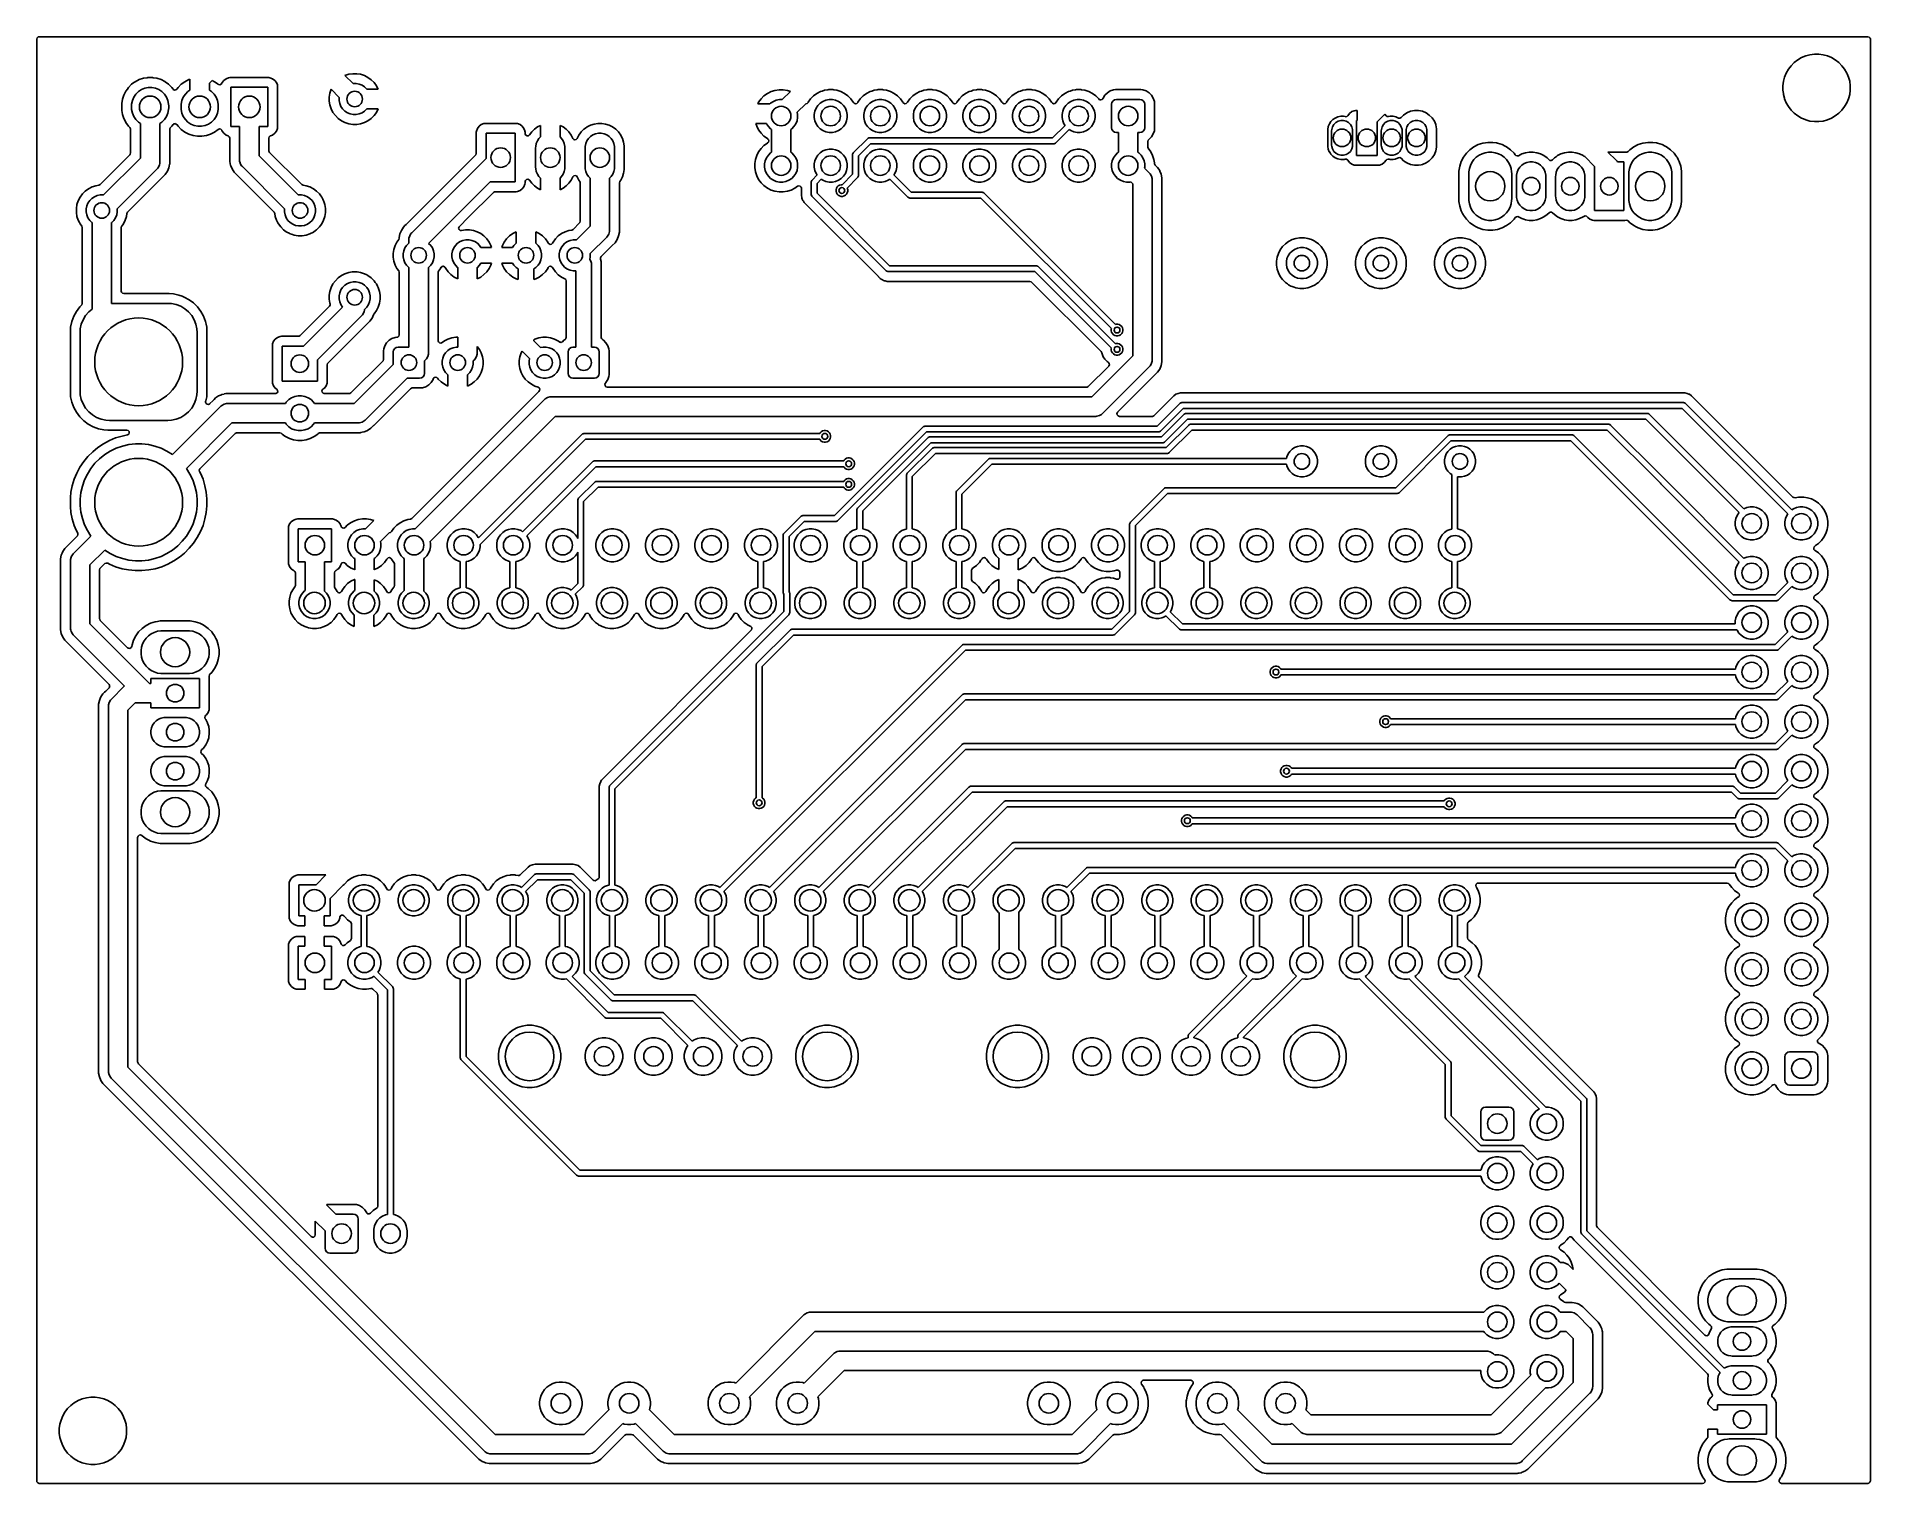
# Model space of a CAD drawing. Extents: x 4.41 to 8.11, y -5.15 to -2.23.
import ezdxf

# ---------------------------------------------------------------- set-up
doc = ezdxf.new("R2010")
doc.units = 0
doc.header["$MEASUREMENT"] = 0
doc.layers.add('BLACK', color=7, linetype='CONTINUOUS')

msp = doc.modelspace()

# ---------------------------------------------------------------- linework, layer by layer
at = {"layer": 'BLACK', "linetype": 'CONTINUOUS'}
for p, q in [((4.4144, -2.2384), (4.4152, -2.2358)), ((4.4144, -5.0424), (4.4144, -2.2384)), ((4.4152, -2.2358), (4.4172, -2.234)), ((4.4172, -2.234), (4.4193, -2.2336)), ((4.4193, -2.2336), (8.1083, -2.2336)), ((8.1083, -2.2336), (8.1109, -2.2343)), ((8.1109, -2.2343), (8.1127, -2.2364)), ((8.1127, -2.2364), (8.1132, -2.2384)), ((8.1132, -2.2384), (8.1132, -5.1479)), ((7.9535, -2.2921), (7.9481, -2.2992)), ((7.9598, -2.2858), (7.9535, -2.2921)), ((7.9535, -2.2921), (7.9535, -2.2921)), ((7.9669, -2.2804), (7.9598, -2.2858)), ((7.9598, -2.2858), (7.9598, -2.2858)), ((7.9746, -2.2759), (7.9669, -2.2804)), ((7.9828, -2.2725), (7.9746, -2.2759)), ((7.9746, -2.2759), (7.9746, -2.2759)), ((7.9914, -2.2702), (7.9828, -2.2725)), ((8.0003, -2.2691), (7.9914, -2.2702)), ((8.0092, -2.2691), (8.0003, -2.2691)), ((8.0003, -2.2691), (8.0003, -2.2691)), ((8.0003, -2.2691), (8.0003, -2.2691)), ((8.018, -2.2702), (8.0092, -2.2691)), ((8.0092, -2.2691), (8.0092, -2.2691)), ((8.0092, -2.2691), (8.0092, -2.2691)), ((8.0266, -2.2725), (8.018, -2.2702)), ((8.0348, -2.2759), (8.0266, -2.2725)), ((8.0425, -2.2804), (8.0348, -2.2759)), ((8.0348, -2.2759), (8.0348, -2.2759)), ((8.0496, -2.2858), (8.0425, -2.2804)), ((8.0559, -2.2921), (8.0496, -2.2858)), ((8.0496, -2.2858), (8.0496, -2.2858)), ((8.0613, -2.2992), (8.0559, -2.2921)), ((8.0559, -2.2921), (8.0559, -2.2921)), ((4.606, -2.3297), (4.5997, -2.3361)), ((4.6107, -2.3263), (4.606, -2.3297)), ((4.606, -2.3297), (4.606, -2.3297)), ((4.606, -2.3297), (4.606, -2.3297)), ((4.6133, -2.3244), (4.6107, -2.3263)), ((4.6213, -2.3203), (4.6133, -2.3244)), ((4.6299, -2.3175), (4.6213, -2.3203)), ((4.6372, -2.3164), (4.6299, -2.3175)), ((4.6299, -2.3175), (4.6299, -2.3175)), ((4.6388, -2.3161), (4.6372, -2.3164)), ((4.6478, -2.3161), (4.6388, -2.3161)), ((4.6494, -2.3164), (4.6478, -2.3161)), ((4.6567, -2.3175), (4.6494, -2.3164)), ((4.6653, -2.3203), (4.6567, -2.3175)), ((4.6728, -2.3241), (4.6653, -2.3203)), ((4.6733, -2.3244), (4.6728, -2.3241)), ((4.6806, -2.3297), (4.6733, -2.3244)), ((4.6869, -2.3361), (4.6806, -2.3297)), ((4.7061, -2.3297), (4.6997, -2.3361)), ((4.7133, -2.3244), (4.7061, -2.3297)), ((4.7214, -2.3203), (4.7133, -2.3244)), ((4.7236, -2.3196), (4.7214, -2.3203)), ((4.7236, -2.3416), (4.7236, -2.3196)), ((4.7686, -2.322), (4.763, -2.3277)), ((4.763, -2.3277), (4.763, -2.3416)), ((4.7733, -2.3244), (4.7686, -2.322)), ((4.7805, -2.3296), (4.7733, -2.3244)), ((4.781, -2.33), (4.7805, -2.3296)), ((4.7837, -2.3306), (4.781, -2.33)), ((4.7863, -2.3296), (4.7837, -2.3306)), ((4.7879, -2.3274), (4.7863, -2.3296)), ((4.7883, -2.3263), (4.7879, -2.3274)), ((4.7917, -2.3218), (4.7883, -2.3263)), ((4.7883, -2.3263), (4.7883, -2.3263)), ((4.7963, -2.3184), (4.7917, -2.3218)), ((4.7917, -2.3218), (4.7917, -2.3218)), ((4.8016, -2.3164), (4.7963, -2.3184)), ((4.7963, -2.3184), (4.7963, -2.3184)), ((4.8039, -2.3161), (4.8016, -2.3164)), ((4.8827, -2.3161), (4.8039, -2.3161)), ((4.8039, -2.3161), (4.8039, -2.3161)), ((4.885, -2.3164), (4.8827, -2.3161)), ((4.8827, -2.3161), (4.8827, -2.3161)), ((4.8827, -2.3161), (4.8827, -2.3161)), ((4.8827, -2.3161), (4.8827, -2.3161)), ((4.8903, -2.3184), (4.885, -2.3164)), ((4.885, -2.3164), (4.885, -2.3164)), ((4.8949, -2.3218), (4.8903, -2.3184)), ((4.8903, -2.3184), (4.8903, -2.3184)), ((4.8983, -2.3263), (4.8949, -2.3218)), ((4.8949, -2.3218), (4.8949, -2.3218)), ((4.8999, -2.3306), (4.8983, -2.3263)), ((4.8983, -2.3263), (4.8983, -2.3263)), ((5.0439, -2.3095), (5.0363, -2.312)), ((5.0363, -2.312), (5.0525, -2.3282)), ((5.0519, -2.3083), (5.0439, -2.3095)), ((5.0599, -2.3083), (5.0519, -2.3083)), ((5.0525, -2.3282), (5.0528, -2.3281)), ((5.0528, -2.3281), (5.059, -2.3281)), ((5.059, -2.3281), (5.065, -2.3293)), ((5.0679, -2.3095), (5.0599, -2.3083)), ((5.065, -2.3293), (5.0708, -2.3317)), ((5.0756, -2.312), (5.0679, -2.3095)), ((5.0827, -2.3157), (5.0756, -2.312)), ((5.0892, -2.3204), (5.0827, -2.3157)), ((5.0949, -2.3261), (5.0892, -2.3204)), ((5.0996, -2.3326), (5.0949, -2.3261)), ((5.0949, -2.3261), (5.0949, -2.3261)), ((7.938, -2.3237), (7.9368, -2.3326)), ((7.9403, -2.3151), (7.938, -2.3237)), ((7.9437, -2.3069), (7.9403, -2.3151)), ((7.9481, -2.2992), (7.9437, -2.3069)), ((7.9437, -2.3069), (7.9437, -2.3069)), ((8.0658, -2.3069), (8.0613, -2.2992)), ((8.0664, -2.3083), (8.0658, -2.3069)), ((8.0658, -2.3069), (8.0658, -2.3069)), ((8.0692, -2.3151), (8.0664, -2.3083)), ((8.0715, -2.3237), (8.0692, -2.3151)), ((8.0727, -2.3326), (8.0715, -2.3237)), ((4.5875, -2.3599), (4.5862, -2.3681)), ((4.5903, -2.3514), (4.5875, -2.3599)), ((4.5875, -2.3599), (4.5875, -2.3599)), ((4.5944, -2.3433), (4.5903, -2.3514)), ((4.5974, -2.3392), (4.5944, -2.3433)), ((4.5997, -2.3361), (4.5974, -2.3392)), ((4.5997, -2.3361), (4.5997, -2.3361)), ((4.5997, -2.3361), (4.5997, -2.3361)), ((4.606, -2.3697), (4.6074, -2.3624)), ((4.6074, -2.3624), (4.6102, -2.3556)), ((4.6102, -2.3556), (4.6143, -2.3495)), ((4.6143, -2.3495), (4.6195, -2.3443)), ((4.6195, -2.3443), (4.6256, -2.3403)), ((4.6256, -2.3403), (4.6324, -2.3374)), ((4.6324, -2.3374), (4.6396, -2.336)), ((4.6396, -2.336), (4.647, -2.336)), ((4.647, -2.336), (4.6542, -2.3374)), ((4.6542, -2.3374), (4.661, -2.3403)), ((4.661, -2.3403), (4.6671, -2.3443)), ((4.6671, -2.3443), (4.6723, -2.3495)), ((4.6723, -2.3495), (4.6764, -2.3556)), ((4.6764, -2.3556), (4.6792, -2.3624)), ((4.6792, -2.3624), (4.6806, -2.3697)), ((4.6894, -2.3394), (4.6869, -2.3361)), ((4.6899, -2.34), (4.6894, -2.3394)), ((4.6923, -2.3413), (4.6899, -2.34)), ((4.6951, -2.3411), (4.6923, -2.3413)), ((4.6973, -2.3394), (4.6951, -2.3411)), ((4.6997, -2.3361), (4.6973, -2.3394)), ((4.706, -2.3697), (4.7074, -2.3624)), ((4.7074, -2.3624), (4.7102, -2.3556)), ((4.7102, -2.3556), (4.7143, -2.3495)), ((4.7143, -2.3495), (4.7195, -2.3443)), ((4.7195, -2.3443), (4.7236, -2.3416)), ((4.763, -2.3416), (4.7671, -2.3443)), ((4.7671, -2.3443), (4.7723, -2.3495)), ((4.7723, -2.3495), (4.7764, -2.3556)), ((4.7764, -2.3556), (4.7792, -2.3624)), ((4.7792, -2.3624), (4.7806, -2.3697)), ((4.8058, -2.4146), (4.8058, -2.3358)), ((4.8058, -2.3358), (4.8808, -2.3358)), ((4.8808, -2.3358), (4.8808, -2.4146)), ((4.9003, -2.3316), (4.8999, -2.3306)), ((4.9005, -2.3339), (4.9003, -2.3316)), ((4.9005, -2.3554), (4.9005, -2.3339)), ((4.9005, -2.4165), (4.9005, -2.3554)), ((5.006, -2.3475), (5.0047, -2.3554)), ((5.0047, -2.3554), (5.0047, -2.3635)), ((5.0047, -2.3635), (5.006, -2.3714)), ((5.0085, -2.3398), (5.006, -2.3475)), ((5.0246, -2.356), (5.0085, -2.3398)), ((5.0246, -2.3564), (5.0246, -2.356)), ((5.0246, -2.3625), (5.0246, -2.3564)), ((5.0258, -2.3686), (5.0246, -2.3625)), ((5.0708, -2.3317), (5.0759, -2.3351)), ((5.0759, -2.3351), (5.0803, -2.3395)), ((5.0803, -2.3395), (5.0804, -2.3398)), ((5.0804, -2.3398), (5.1033, -2.3398)), ((5.0997, -2.3326), (5.0996, -2.3326)), ((5.1007, -2.3346), (5.0997, -2.3326)), ((5.1033, -2.3398), (5.1007, -2.3346)), ((5.1007, -2.3346), (5.1007, -2.3346)), ((5.8707, -2.3658), (5.8689, -2.3693)), ((5.8756, -2.3591), (5.8707, -2.3658)), ((5.8815, -2.3532), (5.8756, -2.3591)), ((5.8756, -2.3591), (5.8756, -2.3591)), ((5.8883, -2.3482), (5.8815, -2.3532)), ((5.8815, -2.3532), (5.8815, -2.3532)), ((5.8957, -2.3444), (5.8883, -2.3482)), ((5.8949, -2.3678), (5.9004, -2.3642)), ((5.9037, -2.3419), (5.8957, -2.3444)), ((5.9004, -2.3642), (5.9064, -2.3617)), ((5.912, -2.3406), (5.9037, -2.3419)), ((5.9037, -2.3419), (5.9037, -2.3419)), ((5.9064, -2.3617), (5.9129, -2.3604)), ((5.9203, -2.3406), (5.912, -2.3406)), ((5.9129, -2.3604), (5.9185, -2.3604)), ((5.9185, -2.3604), (5.935, -2.3439)), ((5.9286, -2.3419), (5.9203, -2.3406)), ((5.935, -2.3439), (5.9286, -2.3419)), ((5.9705, -2.3662), (5.9686, -2.3682)), ((5.9707, -2.3658), (5.9705, -2.3662)), ((5.9756, -2.3591), (5.9707, -2.3658)), ((5.9815, -2.3531), (5.9756, -2.3591)), ((5.9883, -2.3482), (5.9815, -2.3531)), ((5.9957, -2.3444), (5.9883, -2.3482)), ((5.9949, -2.3678), (6.0004, -2.3642)), ((5.9991, -2.3433), (5.9957, -2.3444)), ((6.0037, -2.3418), (5.9991, -2.3433)), ((6.0004, -2.3642), (6.0064, -2.3617)), ((6.01, -2.3408), (6.0037, -2.3418)), ((6.0037, -2.3418), (6.0037, -2.3418)), ((6.0064, -2.3617), (6.0129, -2.3604)), ((6.012, -2.3405), (6.01, -2.3408)), ((6.0203, -2.3405), (6.012, -2.3405)), ((6.0129, -2.3604), (6.0194, -2.3604)), ((6.0194, -2.3604), (6.0259, -2.3617)), ((6.0222, -2.3408), (6.0203, -2.3405)), ((6.0286, -2.3418), (6.0222, -2.3408)), ((6.0259, -2.3617), (6.0319, -2.3642)), ((6.0366, -2.3444), (6.0286, -2.3418)), ((6.0286, -2.3418), (6.0286, -2.3418)), ((6.0286, -2.3418), (6.0286, -2.3418)), ((6.0319, -2.3642), (6.0374, -2.3678)), ((6.044, -2.3482), (6.0366, -2.3444)), ((6.0366, -2.3444), (6.0366, -2.3444)), ((6.0366, -2.3444), (6.0366, -2.3444)), ((6.0508, -2.3531), (6.044, -2.3482)), ((6.0567, -2.3591), (6.0508, -2.3531)), ((6.0616, -2.3658), (6.0567, -2.3591)), ((6.0618, -2.3662), (6.0616, -2.3658)), ((6.0633, -2.368), (6.0618, -2.3662)), ((6.0705, -2.3662), (6.0686, -2.3682)), ((6.0707, -2.3658), (6.0705, -2.3662)), ((6.0756, -2.3591), (6.0707, -2.3658)), ((6.0815, -2.3531), (6.0756, -2.3591)), ((6.0883, -2.3482), (6.0815, -2.3531)), ((6.0957, -2.3444), (6.0883, -2.3482)), ((6.0949, -2.3678), (6.1004, -2.3642)), ((6.0991, -2.3433), (6.0957, -2.3444)), ((6.1037, -2.3418), (6.0991, -2.3433)), ((6.1004, -2.3642), (6.1064, -2.3617)), ((6.11, -2.3408), (6.1037, -2.3418)), ((6.1037, -2.3418), (6.1037, -2.3418)), ((6.1064, -2.3617), (6.1129, -2.3604)), ((6.112, -2.3405), (6.11, -2.3408)), ((6.1203, -2.3405), (6.112, -2.3405)), ((6.1129, -2.3604), (6.1194, -2.3604)), ((6.1194, -2.3604), (6.1259, -2.3617)), ((6.1222, -2.3408), (6.1203, -2.3405)), ((6.1286, -2.3418), (6.1222, -2.3408)), ((6.1259, -2.3617), (6.1319, -2.3642)), ((6.1366, -2.3444), (6.1286, -2.3418)), ((6.1286, -2.3418), (6.1286, -2.3418)), ((6.1286, -2.3418), (6.1286, -2.3418)), ((6.1319, -2.3642), (6.1374, -2.3678)), ((6.144, -2.3482), (6.1366, -2.3444)), ((6.1366, -2.3444), (6.1366, -2.3444)), ((6.1366, -2.3444), (6.1366, -2.3444)), ((6.1508, -2.3531), (6.144, -2.3482)), ((6.1567, -2.3591), (6.1508, -2.3531)), ((6.1616, -2.3658), (6.1567, -2.3591)), ((6.1618, -2.3662), (6.1616, -2.3658)), ((6.1633, -2.368), (6.1618, -2.3662)), ((6.1705, -2.3662), (6.1686, -2.3682)), ((6.1707, -2.3658), (6.1705, -2.3662)), ((6.1756, -2.3591), (6.1707, -2.3658)), ((6.1815, -2.3531), (6.1756, -2.3591)), ((6.1883, -2.3482), (6.1815, -2.3531)), ((6.1957, -2.3444), (6.1883, -2.3482)), ((6.1949, -2.3678), (6.2004, -2.3642)), ((6.1991, -2.3433), (6.1957, -2.3444)), ((6.2037, -2.3418), (6.1991, -2.3433)), ((6.2004, -2.3642), (6.2064, -2.3617)), ((6.21, -2.3408), (6.2037, -2.3418)), ((6.2037, -2.3418), (6.2037, -2.3418)), ((6.2064, -2.3617), (6.2129, -2.3604)), ((6.212, -2.3405), (6.21, -2.3408)), ((6.2203, -2.3405), (6.212, -2.3405)), ((6.2129, -2.3604), (6.2194, -2.3604)), ((6.2194, -2.3604), (6.2259, -2.3617)), ((6.2222, -2.3408), (6.2203, -2.3405)), ((6.2286, -2.3418), (6.2222, -2.3408)), ((6.2259, -2.3617), (6.2319, -2.3642)), ((6.2366, -2.3444), (6.2286, -2.3418)), ((6.2286, -2.3418), (6.2286, -2.3418)), ((6.2286, -2.3418), (6.2286, -2.3418)), ((6.2319, -2.3642), (6.2374, -2.3678)), ((6.244, -2.3482), (6.2366, -2.3444)), ((6.2366, -2.3444), (6.2366, -2.3444)), ((6.2366, -2.3444), (6.2366, -2.3444)), ((6.2508, -2.3531), (6.244, -2.3482)), ((6.2567, -2.3591), (6.2508, -2.3531)), ((6.2616, -2.3658), (6.2567, -2.3591)), ((6.2618, -2.3662), (6.2616, -2.3658)), ((6.2633, -2.368), (6.2618, -2.3662)), ((6.2705, -2.3662), (6.2686, -2.3682)), ((6.2707, -2.3658), (6.2705, -2.3662)), ((6.2756, -2.3591), (6.2707, -2.3658)), ((6.2815, -2.3531), (6.2756, -2.3591)), ((6.2883, -2.3482), (6.2815, -2.3531)), ((6.2957, -2.3444), (6.2883, -2.3482)), ((6.2949, -2.3678), (6.3004, -2.3642)), ((6.2991, -2.3433), (6.2957, -2.3444)), ((6.3037, -2.3418), (6.2991, -2.3433)), ((6.3004, -2.3642), (6.3064, -2.3617)), ((6.31, -2.3408), (6.3037, -2.3418)), ((6.3037, -2.3418), (6.3037, -2.3418)), ((6.3064, -2.3617), (6.3129, -2.3604)), ((6.312, -2.3405), (6.31, -2.3408)), ((6.3203, -2.3405), (6.312, -2.3405)), ((6.3129, -2.3604), (6.3194, -2.3604)), ((6.3194, -2.3604), (6.3259, -2.3617)), ((6.3222, -2.3408), (6.3203, -2.3405)), ((6.3286, -2.3418), (6.3222, -2.3408)), ((6.3259, -2.3617), (6.3319, -2.3642)), ((6.3366, -2.3444), (6.3286, -2.3418)), ((6.3286, -2.3418), (6.3286, -2.3418)), ((6.3286, -2.3418), (6.3286, -2.3418)), ((6.3319, -2.3642), (6.3374, -2.3678)), ((6.344, -2.3482), (6.3366, -2.3444)), ((6.3366, -2.3444), (6.3366, -2.3444)), ((6.3366, -2.3444), (6.3366, -2.3444)), ((6.3508, -2.3531), (6.344, -2.3482)), ((6.3567, -2.3591), (6.3508, -2.3531)), ((6.3616, -2.3658), (6.3567, -2.3591)), ((6.3618, -2.3662), (6.3616, -2.3658)), ((6.3633, -2.368), (6.3618, -2.3662)), ((6.3705, -2.3662), (6.3686, -2.3682)), ((6.3707, -2.3658), (6.3705, -2.3662)), ((6.3756, -2.3591), (6.3707, -2.3658)), ((6.3815, -2.3531), (6.3756, -2.3591)), ((6.3883, -2.3482), (6.3815, -2.3531)), ((6.3957, -2.3444), (6.3883, -2.3482)), ((6.3949, -2.3678), (6.4004, -2.3642)), ((6.3991, -2.3433), (6.3957, -2.3444)), ((6.4037, -2.3418), (6.3991, -2.3433)), ((6.4004, -2.3642), (6.4064, -2.3617)), ((6.41, -2.3408), (6.4037, -2.3418)), ((6.4037, -2.3418), (6.4037, -2.3418)), ((6.4064, -2.3617), (6.4129, -2.3604)), ((6.412, -2.3405), (6.41, -2.3408)), ((6.4203, -2.3405), (6.412, -2.3405)), ((6.4129, -2.3604), (6.4194, -2.3604)), ((6.4194, -2.3604), (6.4259, -2.3617)), ((6.4222, -2.3408), (6.4203, -2.3405)), ((6.4286, -2.3418), (6.4222, -2.3408)), ((6.4259, -2.3617), (6.4319, -2.3642)), ((6.4366, -2.3444), (6.4286, -2.3418)), ((6.4286, -2.3418), (6.4286, -2.3418)), ((6.4286, -2.3418), (6.4286, -2.3418)), ((6.4319, -2.3642), (6.4374, -2.3678)), ((6.444, -2.3482), (6.4366, -2.3444)), ((6.4366, -2.3444), (6.4366, -2.3444)), ((6.4366, -2.3444), (6.4366, -2.3444)), ((6.4508, -2.3531), (6.444, -2.3482)), ((6.4567, -2.3591), (6.4508, -2.3531)), ((6.4616, -2.3658), (6.4567, -2.3591)), ((6.4618, -2.3662), (6.4616, -2.3658)), ((6.4633, -2.368), (6.4618, -2.3662)), ((6.4705, -2.3662), (6.4686, -2.3682)), ((6.4707, -2.3658), (6.4705, -2.3662)), ((6.4756, -2.3591), (6.4707, -2.3658)), ((6.4815, -2.3531), (6.4756, -2.3591)), ((6.4883, -2.3482), (6.4815, -2.3531)), ((6.4957, -2.3444), (6.4883, -2.3482)), ((6.4949, -2.3678), (6.5004, -2.3642)), ((6.4991, -2.3433), (6.4957, -2.3444)), ((6.5037, -2.3418), (6.4991, -2.3433)), ((6.5004, -2.3642), (6.5064, -2.3617)), ((6.51, -2.3408), (6.5037, -2.3418)), ((6.5037, -2.3418), (6.5037, -2.3418)), ((6.5064, -2.3617), (6.5129, -2.3604)), ((6.512, -2.3405), (6.51, -2.3408)), ((6.5203, -2.3405), (6.512, -2.3405)), ((6.5129, -2.3604), (6.5194, -2.3604)), ((6.5194, -2.3604), (6.5259, -2.3617)), ((6.5222, -2.3408), (6.5203, -2.3405)), ((6.5286, -2.3418), (6.5222, -2.3408)), ((6.5259, -2.3617), (6.5319, -2.3642)), ((6.5366, -2.3444), (6.5286, -2.3418)), ((6.5286, -2.3418), (6.5286, -2.3418)), ((6.5286, -2.3418), (6.5286, -2.3418)), ((6.5319, -2.3642), (6.5374, -2.3678)), ((6.544, -2.3482), (6.5366, -2.3444)), ((6.5366, -2.3444), (6.5366, -2.3444)), ((6.5366, -2.3444), (6.5366, -2.3444)), ((6.5508, -2.3531), (6.544, -2.3482)), ((6.5567, -2.3591), (6.5508, -2.3531)), ((6.5568, -2.3593), (6.5567, -2.3591)), ((6.5586, -2.3608), (6.5568, -2.3593)), ((6.5613, -2.3612), (6.5586, -2.3608)), ((6.5639, -2.3602), (6.5613, -2.3612)), ((6.5654, -2.3579), (6.5639, -2.3602)), ((6.5656, -2.3575), (6.5654, -2.3579)), ((6.5692, -2.3516), (6.5656, -2.3575)), ((6.5656, -2.3575), (6.5656, -2.3575)), ((6.5741, -2.3467), (6.5692, -2.3516)), ((6.5799, -2.3431), (6.5741, -2.3467)), ((6.5865, -2.3409), (6.5799, -2.3431)), ((6.5799, -2.3431), (6.5799, -2.3431)), ((6.5827, -2.3701), (6.5834, -2.3663)), ((6.5834, -2.3663), (6.5856, -2.3631)), ((6.5856, -2.3631), (6.5888, -2.361)), ((6.5906, -2.3405), (6.5865, -2.3409)), ((6.5865, -2.3409), (6.5865, -2.3409)), ((6.5888, -2.361), (6.5925, -2.3602)), ((6.6417, -2.3405), (6.5906, -2.3405)), ((6.5906, -2.3405), (6.5906, -2.3405)), ((6.5925, -2.3602), (6.6398, -2.3602)), ((6.6398, -2.3602), (6.6435, -2.361)), ((6.6458, -2.3409), (6.6417, -2.3405)), ((6.6435, -2.361), (6.6467, -2.3631)), ((6.6523, -2.3431), (6.6458, -2.3409)), ((6.6458, -2.3409), (6.6458, -2.3409)), ((6.6467, -2.3631), (6.6489, -2.3663)), ((6.6489, -2.3663), (6.6496, -2.3701)), ((6.6545, -2.3444), (6.6523, -2.3431)), ((6.6523, -2.3431), (6.6523, -2.3431)), ((6.6523, -2.3431), (6.6523, -2.3431)), ((6.6582, -2.3467), (6.6545, -2.3444)), ((6.6631, -2.3516), (6.6582, -2.3467)), ((6.6667, -2.3575), (6.6631, -2.3516)), ((6.6689, -2.3641), (6.6667, -2.3575)), ((6.6693, -2.3681), (6.6689, -2.3641)), ((7.9368, -2.3326), (7.9368, -2.3326)), ((7.9368, -2.3326), (7.9368, -2.3415)), ((7.9368, -2.3415), (7.9368, -2.3415)), ((7.9368, -2.3415), (7.9377, -2.3482)), ((7.9377, -2.3482), (7.938, -2.3503)), ((7.938, -2.3503), (7.9399, -2.3575)), ((7.9399, -2.3575), (7.9403, -2.3589)), ((7.9403, -2.3589), (7.9437, -2.3671)), ((7.9437, -2.3671), (7.9437, -2.3671)), ((7.9437, -2.3671), (7.9481, -2.3748)), ((8.0613, -2.3748), (8.0658, -2.3671)), ((8.0658, -2.3671), (8.0692, -2.3589)), ((8.0692, -2.3589), (8.0715, -2.3503)), ((8.0715, -2.3503), (8.0727, -2.3415)), ((8.0727, -2.3415), (8.0727, -2.3326)), ((4.5862, -2.3681), (4.5861, -2.3688)), ((4.5861, -2.3688), (4.5861, -2.3816)), ((4.5861, -2.3816), (4.5863, -2.3827)), ((4.5863, -2.3827), (4.5875, -2.3905)), ((4.5875, -2.3905), (4.5875, -2.3905)), ((4.5875, -2.3905), (4.5903, -2.399)), ((4.5903, -2.399), (4.5933, -2.4049)), ((4.6058, -2.3733), (4.606, -2.3697)), ((4.6058, -2.3771), (4.6058, -2.3733)), ((4.606, -2.3807), (4.6058, -2.3771)), ((4.6074, -2.388), (4.606, -2.3807)), ((4.6102, -2.3947), (4.6074, -2.388)), ((4.6143, -2.4009), (4.6102, -2.3947)), ((4.6195, -2.4061), (4.6143, -2.4009)), ((4.6723, -2.4009), (4.6671, -2.4061)), ((4.6764, -2.3947), (4.6723, -2.4009)), ((4.6792, -2.388), (4.6764, -2.3947)), ((4.6806, -2.3807), (4.6792, -2.388)), ((4.6806, -2.3697), (4.6808, -2.3733)), ((4.6808, -2.3771), (4.6806, -2.3807)), ((4.6808, -2.3733), (4.6808, -2.3771)), ((4.7058, -2.3733), (4.706, -2.3697)), ((4.7058, -2.3771), (4.7058, -2.3733)), ((4.706, -2.3807), (4.7058, -2.3771)), ((4.7074, -2.388), (4.706, -2.3807)), ((4.7102, -2.3947), (4.7074, -2.388)), ((4.7143, -2.4009), (4.7102, -2.3947)), ((4.7195, -2.4061), (4.7143, -2.4009)), ((4.7723, -2.4009), (4.7671, -2.4061)), ((4.7764, -2.3947), (4.7723, -2.4009)), ((4.7792, -2.388), (4.7764, -2.3947)), ((4.7806, -2.3807), (4.7792, -2.388)), ((4.7806, -2.3697), (4.7808, -2.3733)), ((4.7808, -2.3771), (4.7806, -2.3807)), ((4.7808, -2.3733), (4.7808, -2.3771)), ((5.006, -2.3714), (5.0085, -2.3791)), ((5.0085, -2.3791), (5.0121, -2.3863)), ((5.0121, -2.3863), (5.0169, -2.3928)), ((5.0169, -2.3928), (5.0169, -2.3928)), ((5.0169, -2.3928), (5.0226, -2.3985)), ((5.0226, -2.3985), (5.0291, -2.4032)), ((5.0281, -2.3743), (5.0258, -2.3686)), ((5.0316, -2.3794), (5.0281, -2.3743)), ((5.0291, -2.4032), (5.0363, -2.4069)), ((5.0359, -2.3838), (5.0316, -2.3794)), ((5.0411, -2.3872), (5.0359, -2.3838)), ((5.0468, -2.3896), (5.0411, -2.3872)), ((5.0528, -2.3908), (5.0468, -2.3896)), ((5.059, -2.3908), (5.0528, -2.3908)), ((5.065, -2.3896), (5.059, -2.3908)), ((5.0708, -2.3872), (5.065, -2.3896)), ((5.0759, -2.3838), (5.0708, -2.3872)), ((5.0756, -2.4069), (5.0827, -2.4032)), ((5.0803, -2.3794), (5.0759, -2.3838)), ((5.0804, -2.3791), (5.0803, -2.3794)), ((5.1033, -2.3791), (5.0804, -2.3791)), ((5.0827, -2.4032), (5.0892, -2.3985)), ((5.0892, -2.3985), (5.0949, -2.3928)), ((5.0892, -2.3985), (5.0892, -2.3985)), ((5.0949, -2.3928), (5.0997, -2.3863)), ((5.0949, -2.3928), (5.0949, -2.3928)), ((5.0997, -2.3863), (5.1033, -2.3791)), ((5.8689, -2.3693), (5.8935, -2.3693)), ((5.8935, -2.3693), (5.8949, -2.3678)), ((5.9482, -2.4034), (5.9457, -2.4095)), ((5.9494, -2.397), (5.9482, -2.4034)), ((5.9658, -2.3688), (5.9486, -2.386)), ((5.9486, -2.386), (5.9494, -2.3904)), ((5.9494, -2.3904), (5.9494, -2.397)), ((5.9659, -2.3689), (5.9658, -2.3688)), ((5.9686, -2.3682), (5.9659, -2.3689)), ((5.9828, -2.3904), (5.9841, -2.384)), ((5.9828, -2.397), (5.9828, -2.3904)), ((5.9841, -2.4034), (5.9828, -2.397)), ((5.9841, -2.384), (5.9866, -2.3779)), ((5.9866, -2.4095), (5.9841, -2.4034)), ((5.9866, -2.3779), (5.9903, -2.3725)), ((5.9903, -2.3725), (5.9949, -2.3678)), ((6.0374, -2.3678), (6.042, -2.3725)), ((6.042, -2.3725), (6.0457, -2.3779)), ((6.0457, -2.3779), (6.0482, -2.384)), ((6.0482, -2.4034), (6.0457, -2.4095)), ((6.0482, -2.384), (6.0494, -2.3904)), ((6.0494, -2.397), (6.0482, -2.4034)), ((6.0494, -2.3904), (6.0494, -2.397)), ((6.0659, -2.3688), (6.0633, -2.368)), ((6.0686, -2.3682), (6.0659, -2.3688)), ((6.0828, -2.3904), (6.0841, -2.384)), ((6.0828, -2.397), (6.0828, -2.3904)), ((6.0841, -2.4034), (6.0828, -2.397)), ((6.0841, -2.384), (6.0866, -2.3779)), ((6.0866, -2.4095), (6.0841, -2.4034)), ((6.0866, -2.3779), (6.0903, -2.3725)), ((6.0903, -2.3725), (6.0949, -2.3678)), ((6.1374, -2.3678), (6.142, -2.3725)), ((6.142, -2.3725), (6.1457, -2.3779)), ((6.1457, -2.3779), (6.1482, -2.384)), ((6.1482, -2.4034), (6.1457, -2.4095)), ((6.1482, -2.384), (6.1494, -2.3904)), ((6.1494, -2.397), (6.1482, -2.4034)), ((6.1494, -2.3904), (6.1494, -2.397)), ((6.1659, -2.3688), (6.1633, -2.368)), ((6.1686, -2.3682), (6.1659, -2.3688)), ((6.1828, -2.3904), (6.1841, -2.384)), ((6.1828, -2.397), (6.1828, -2.3904)), ((6.1841, -2.4034), (6.1828, -2.397)), ((6.1841, -2.384), (6.1866, -2.3779)), ((6.1866, -2.4095), (6.1841, -2.4034)), ((6.1866, -2.3779), (6.1903, -2.3725)), ((6.1903, -2.3725), (6.1949, -2.3678)), ((6.2374, -2.3678), (6.242, -2.3725)), ((6.242, -2.3725), (6.2457, -2.3779)), ((6.2457, -2.3779), (6.2482, -2.384)), ((6.2482, -2.4034), (6.2457, -2.4095)), ((6.2482, -2.384), (6.2494, -2.3904)), ((6.2494, -2.397), (6.2482, -2.4034)), ((6.2494, -2.3904), (6.2494, -2.397)), ((6.2659, -2.3688), (6.2633, -2.368)), ((6.2686, -2.3682), (6.2659, -2.3688)), ((6.2828, -2.3904), (6.2841, -2.384)), ((6.2828, -2.397), (6.2828, -2.3904)), ((6.2841, -2.4034), (6.2828, -2.397)), ((6.2841, -2.384), (6.2866, -2.3779)), ((6.2866, -2.4095), (6.2841, -2.4034)), ((6.2866, -2.3779), (6.2903, -2.3725)), ((6.2903, -2.3725), (6.2949, -2.3678)), ((6.3374, -2.3678), (6.342, -2.3725)), ((6.342, -2.3725), (6.3457, -2.3779)), ((6.3457, -2.3779), (6.3482, -2.384)), ((6.3482, -2.4034), (6.3457, -2.4095)), ((6.3482, -2.384), (6.3494, -2.3904)), ((6.3494, -2.397), (6.3482, -2.4034)), ((6.3494, -2.3904), (6.3494, -2.397)), ((6.3659, -2.3688), (6.3633, -2.368)), ((6.3686, -2.3682), (6.3659, -2.3688)), ((6.3828, -2.3904), (6.3841, -2.384)), ((6.3828, -2.397), (6.3828, -2.3904)), ((6.3841, -2.4034), (6.3828, -2.397)), ((6.3841, -2.384), (6.3866, -2.3779)), ((6.3866, -2.4095), (6.3841, -2.4034)), ((6.3866, -2.3779), (6.3903, -2.3725)), ((6.3903, -2.3725), (6.3949, -2.3678)), ((6.4374, -2.3678), (6.442, -2.3725)), ((6.442, -2.3725), (6.4457, -2.3779)), ((6.4457, -2.3779), (6.4482, -2.384)), ((6.4482, -2.4034), (6.4457, -2.4095)), ((6.4482, -2.384), (6.4494, -2.3904)), ((6.4494, -2.397), (6.4482, -2.4034)), ((6.4494, -2.3904), (6.4494, -2.397)), ((6.4659, -2.3688), (6.4633, -2.368)), ((6.4686, -2.3682), (6.4659, -2.3688)), ((6.4828, -2.3904), (6.4841, -2.384)), ((6.4828, -2.397), (6.4828, -2.3904)), ((6.4841, -2.4034), (6.4828, -2.397)), ((6.4841, -2.384), (6.4866, -2.3779)), ((6.4866, -2.4095), (6.4841, -2.4034)), ((6.4866, -2.3779), (6.4903, -2.3725)), ((6.4903, -2.3725), (6.4949, -2.3678)), ((6.5374, -2.3678), (6.542, -2.3725)), ((6.542, -2.3725), (6.5457, -2.3779)), ((6.5457, -2.3779), (6.5482, -2.384)), ((6.5482, -2.4034), (6.5457, -2.4095)), ((6.5482, -2.384), (6.5494, -2.3904)), ((6.5494, -2.397), (6.5482, -2.4034)), ((6.5494, -2.3904), (6.5494, -2.397)), ((6.5827, -2.4173), (6.5827, -2.3701)), ((6.6496, -2.3701), (6.6496, -2.4173)), ((6.6693, -2.4193), (6.6693, -2.3681)), ((7.0291, -2.4008), (7.025, -2.4049)), ((7.0339, -2.3977), (7.0291, -2.4008)), ((7.0392, -2.3955), (7.0339, -2.3977)), ((7.0348, -2.4067), (7.0396, -2.404)), ((7.0448, -2.3943), (7.0392, -2.3955)), ((7.0392, -2.3955), (7.0392, -2.3955)), ((7.0396, -2.404), (7.0449, -2.4025)), ((7.0505, -2.3943), (7.0448, -2.3943)), ((7.0448, -2.3943), (7.0448, -2.3943)), ((7.0449, -2.4025), (7.0504, -2.4025)), ((7.0504, -2.4025), (7.0557, -2.404)), ((7.054, -2.395), (7.0505, -2.3943)), ((7.0505, -2.3943), (7.0505, -2.3943)), ((7.0546, -2.3951), (7.054, -2.395)), ((7.0573, -2.3945), (7.0546, -2.3951)), ((7.0557, -2.404), (7.0605, -2.4067)), ((7.0588, -2.393), (7.0573, -2.3945)), ((7.0589, -2.3931), (7.0588, -2.393)), ((7.0625, -2.3883), (7.0589, -2.3931)), ((7.067, -2.3849), (7.0625, -2.3883)), ((7.0723, -2.3829), (7.067, -2.3849)), ((7.067, -2.3849), (7.067, -2.3849)), ((7.0747, -2.3827), (7.0723, -2.3829)), ((7.0723, -2.3829), (7.0723, -2.3829)), ((7.078, -2.3827), (7.0747, -2.3827)), ((7.0766, -2.4732), (7.0766, -2.4024)), ((7.0766, -2.4024), (7.078, -2.4024)), ((7.078, -2.4024), (7.078, -2.3827)), ((7.134, -2.3899), (7.1187, -2.4052)), ((7.1363, -2.393), (7.134, -2.3899)), ((7.1348, -2.4067), (7.1396, -2.404)), ((7.1364, -2.3931), (7.1363, -2.393)), ((7.1385, -2.3948), (7.1364, -2.3931)), ((7.1413, -2.395), (7.1385, -2.3948)), ((7.1396, -2.404), (7.1449, -2.4025)), ((7.1448, -2.3943), (7.1413, -2.395)), ((7.1505, -2.3943), (7.1448, -2.3943)), ((7.1448, -2.3943), (7.1448, -2.3943)), ((7.1449, -2.4025), (7.1504, -2.4025)), ((7.1504, -2.4025), (7.1557, -2.404)), ((7.1561, -2.3955), (7.1505, -2.3943)), ((7.1505, -2.3943), (7.1505, -2.3943)), ((7.1557, -2.404), (7.1605, -2.4067)), ((7.1615, -2.3977), (7.1561, -2.3955)), ((7.1561, -2.3955), (7.1561, -2.3955)), ((7.1616, -2.3977), (7.1615, -2.3977)), ((7.1644, -2.3979), (7.1616, -2.3977)), ((7.1668, -2.3966), (7.1644, -2.3979)), ((7.1716, -2.3918), (7.1668, -2.3966)), ((7.1783, -2.3873), (7.1716, -2.3918)), ((7.1857, -2.3842), (7.1783, -2.3873)), ((7.1783, -2.3873), (7.1783, -2.3873)), ((7.1848, -2.4067), (7.1896, -2.404)), ((7.1936, -2.3827), (7.1857, -2.3842)), ((7.1857, -2.3842), (7.1857, -2.3842)), ((7.1896, -2.404), (7.1949, -2.4025)), ((7.2017, -2.3827), (7.1936, -2.3827)), ((7.1936, -2.3827), (7.1936, -2.3827)), ((7.1949, -2.4025), (7.2004, -2.4025)), ((7.2004, -2.4025), (7.2057, -2.404)), ((7.2095, -2.3842), (7.2017, -2.3827)), ((7.2017, -2.3827), (7.2017, -2.3827)), ((7.2057, -2.404), (7.2105, -2.4067)), ((7.2169, -2.3873), (7.2095, -2.3842)), ((7.2095, -2.3842), (7.2095, -2.3842)), ((7.2236, -2.3918), (7.2169, -2.3873)), ((7.2169, -2.3873), (7.2169, -2.3873)), ((7.2293, -2.3974), (7.2236, -2.3918)), ((7.2236, -2.3918), (7.2236, -2.3918)), ((7.2338, -2.4041), (7.2293, -2.3974)), ((7.2293, -2.3974), (7.2293, -2.3974)), ((7.2365, -2.4106), (7.2338, -2.4041)), ((7.2338, -2.4041), (7.2338, -2.4041)), ((7.9481, -2.3748), (7.9535, -2.3819)), ((7.9535, -2.3819), (7.9535, -2.3819)), ((7.9535, -2.3819), (7.9598, -2.3882)), ((7.9598, -2.3882), (7.9598, -2.3882)), ((7.9598, -2.3882), (7.9669, -2.3936)), ((7.9669, -2.3936), (7.9746, -2.3981)), ((7.9746, -2.3981), (7.9746, -2.3981)), ((7.9746, -2.3981), (7.9782, -2.3995)), ((7.9782, -2.3995), (7.9828, -2.4015)), ((7.9828, -2.4015), (7.9914, -2.4038)), ((7.9914, -2.4038), (8.0003, -2.4049)), ((8.0092, -2.4049), (8.018, -2.4038)), ((8.018, -2.4038), (8.0266, -2.4015)), ((8.0266, -2.4015), (8.0348, -2.3981)), ((8.0348, -2.3981), (8.0425, -2.3936)), ((8.0425, -2.3936), (8.0496, -2.3882)), ((8.0496, -2.3882), (8.0559, -2.3819)), ((8.0559, -2.3819), (8.0613, -2.3748)), ((4.5933, -2.4049), (4.5944, -2.407)), ((4.5944, -2.407), (4.5997, -2.4143)), ((4.5997, -2.4143), (4.5997, -2.4143)), ((4.5997, -2.4143), (4.6025, -2.4171)), ((4.6025, -2.4171), (4.6038, -2.4196)), ((4.6038, -2.4196), (4.6039, -2.4206)), ((4.6039, -2.4206), (4.6039, -2.4683)), ((4.6236, -2.4088), (4.6195, -2.4061)), ((4.6236, -2.4785), (4.6236, -2.4088)), ((4.6671, -2.4061), (4.663, -2.4088)), ((4.663, -2.4088), (4.663, -2.4866)), ((4.6827, -2.4206), (4.683, -2.4196)), ((4.6827, -2.4905), (4.6827, -2.4206)), ((4.683, -2.4196), (4.6831, -2.4186)), ((4.6831, -2.4186), (4.6834, -2.4182)), ((4.6834, -2.4182), (4.6835, -2.418)), ((4.6835, -2.418), (4.6839, -2.4174)), ((4.6839, -2.4174), (4.684, -2.4173)), ((4.684, -2.4173), (4.6869, -2.4143)), ((4.6869, -2.4143), (4.6895, -2.4108)), ((4.6895, -2.4108), (4.6896, -2.4107)), ((4.6896, -2.4107), (4.6906, -2.41)), ((4.6906, -2.41), (4.6915, -2.4093)), ((4.6915, -2.4093), (4.6917, -2.4093)), ((4.6917, -2.4093), (4.6919, -2.4092)), ((4.6919, -2.4092), (4.6931, -2.4092)), ((4.6931, -2.4092), (4.6943, -2.4091)), ((4.6943, -2.4091), (4.6945, -2.4092)), ((4.6945, -2.4092), (4.6947, -2.4092)), ((4.6947, -2.4092), (4.6957, -2.4098)), ((4.6957, -2.4098), (4.6967, -2.4104)), ((4.6967, -2.4104), (4.6969, -2.4106)), ((4.6969, -2.4106), (4.697, -2.4106)), ((4.697, -2.4106), (4.697, -2.4107)), ((4.697, -2.4107), (4.6973, -2.411)), ((4.6973, -2.411), (4.6997, -2.4143)), ((4.6997, -2.4143), (4.6997, -2.4143)), ((4.6997, -2.4143), (4.7061, -2.4207)), ((4.7061, -2.4207), (4.7133, -2.426)), ((4.7133, -2.426), (4.7214, -2.4301)), ((4.7256, -2.4101), (4.7195, -2.4061)), ((4.7214, -2.4301), (4.7299, -2.4328)), ((4.7324, -2.413), (4.7256, -2.4101)), ((4.7299, -2.4328), (4.7388, -2.4343)), ((4.7396, -2.4144), (4.7324, -2.413)), ((4.7388, -2.4343), (4.7478, -2.4343)), ((4.747, -2.4144), (4.7396, -2.4144)), ((4.7542, -2.413), (4.747, -2.4144)), ((4.7478, -2.4343), (4.7567, -2.4328)), ((4.761, -2.4101), (4.7542, -2.413)), ((4.7567, -2.4328), (4.7653, -2.4301)), ((4.7567, -2.4328), (4.7567, -2.4328)), ((4.7671, -2.4061), (4.761, -2.4101)), ((4.7653, -2.4301), (4.7733, -2.426)), ((4.7733, -2.426), (4.7805, -2.4207)), ((4.7805, -2.4207), (4.7831, -2.4198)), ((4.7831, -2.4198), (4.7857, -2.4204)), ((4.7857, -2.4204), (4.7877, -2.4224)), ((4.7877, -2.4224), (4.7879, -2.423)), ((4.7879, -2.423), (4.7883, -2.4241)), ((4.7883, -2.4241), (4.7883, -2.4241)), ((4.7883, -2.4241), (4.7917, -2.4286)), ((4.7917, -2.4286), (4.7917, -2.4286)), ((4.7917, -2.4286), (4.7963, -2.432)), ((4.7963, -2.432), (4.7963, -2.432)), ((4.7963, -2.432), (4.8007, -2.4337)), ((4.8007, -2.4337), (4.8029, -2.4354)), ((4.8029, -2.4354), (4.8039, -2.4379)), ((4.8039, -2.4379), (4.8039, -2.4383)), ((4.8039, -2.4383), (4.8039, -2.4858)), ((4.8236, -2.4146), (4.8058, -2.4146)), ((4.8236, -2.4819), (4.8236, -2.4146)), ((4.8808, -2.4146), (4.863, -2.4146)), ((4.863, -2.4146), (4.863, -2.4737)), ((4.8827, -2.4383), (4.8835, -2.4356)), ((4.8827, -2.4636), (4.8827, -2.4383)), ((4.8835, -2.4356), (4.8856, -2.4338)), ((4.8856, -2.4338), (4.8859, -2.4337)), ((4.8859, -2.4337), (4.8902, -2.4321)), ((4.8902, -2.4321), (4.8903, -2.432)), ((4.8903, -2.432), (4.8949, -2.4286)), ((4.8949, -2.4286), (4.8983, -2.4241)), ((4.8983, -2.4241), (4.9003, -2.4188)), ((4.9003, -2.4188), (4.9005, -2.4165)), ((5.0363, -2.4069), (5.0439, -2.4094)), ((5.0439, -2.4094), (5.0519, -2.4106)), ((5.0519, -2.4106), (5.0599, -2.4106)), ((5.0599, -2.4106), (5.0679, -2.4094)), ((5.0679, -2.4094), (5.0756, -2.4069)), ((5.3014, -2.4241), (5.3012, -2.4265)), ((5.3012, -2.4265), (5.3012, -2.4265)), ((5.3012, -2.4265), (5.3012, -2.4265)), ((5.3012, -2.4265), (5.3012, -2.4691)), ((5.3034, -2.4188), (5.3014, -2.4241)), ((5.3068, -2.4143), (5.3034, -2.4188)), ((5.3034, -2.4188), (5.3034, -2.4188)), ((5.3113, -2.4109), (5.3068, -2.4143)), ((5.3068, -2.4143), (5.3068, -2.4143)), ((5.3166, -2.4089), (5.3113, -2.4109)), ((5.3113, -2.4109), (5.3113, -2.4109)), ((5.319, -2.4086), (5.3166, -2.4089)), ((5.3818, -2.4086), (5.319, -2.4086)), ((5.319, -2.4086), (5.319, -2.4086)), ((5.3209, -2.4792), (5.3209, -2.4283)), ((5.3209, -2.4283), (5.3799, -2.4283)), ((5.3799, -2.4283), (5.3799, -2.5268)), ((5.3842, -2.4089), (5.3818, -2.4086)), ((5.3818, -2.4086), (5.3818, -2.4086)), ((5.3818, -2.4086), (5.3818, -2.4086)), ((5.3818, -2.4086), (5.3818, -2.4086)), ((5.3895, -2.4109), (5.3842, -2.4089)), ((5.3842, -2.4089), (5.3842, -2.4089)), ((5.394, -2.4143), (5.3895, -2.4109)), ((5.3895, -2.4109), (5.3895, -2.4109)), ((5.3974, -2.4188), (5.394, -2.4143)), ((5.394, -2.4143), (5.394, -2.4143)), ((5.3991, -2.4233), (5.3974, -2.4188)), ((5.3974, -2.4188), (5.3974, -2.4188)), ((5.3994, -2.4241), (5.3991, -2.4233)), ((5.3996, -2.4265), (5.3994, -2.4241)), ((5.3996, -2.429), (5.3996, -2.4265)), ((5.3996, -2.4265), (5.3996, -2.4265)), ((5.3996, -2.4265), (5.3996, -2.4265)), ((5.3998, -2.4301), (5.3996, -2.429)), ((5.4011, -2.4325), (5.3998, -2.4301)), ((5.4035, -2.4338), (5.4011, -2.4325)), ((5.4063, -2.4335), (5.4035, -2.4338)), ((5.4085, -2.4319), (5.4063, -2.4335)), ((5.4129, -2.4258), (5.4085, -2.4319)), ((5.4183, -2.4203), (5.4129, -2.4258)), ((5.4246, -2.4158), (5.4183, -2.4203)), ((5.4244, -2.444), (5.4276, -2.4391)), ((5.4307, -2.4127), (5.4246, -2.4158)), ((5.4276, -2.4391), (5.4307, -2.436)), ((5.4307, -2.436), (5.4307, -2.4127)), ((5.4762, -2.4158), (5.4701, -2.4127)), ((5.4701, -2.4127), (5.4701, -2.436)), ((5.4701, -2.436), (5.4732, -2.4391)), ((5.4732, -2.4391), (5.4764, -2.444)), ((5.4825, -2.4203), (5.4762, -2.4158)), ((5.4879, -2.4258), (5.4825, -2.4203)), ((5.4925, -2.4321), (5.4879, -2.4258)), ((5.496, -2.439), (5.4925, -2.4321)), ((5.4976, -2.4408), (5.496, -2.439)), ((5.5002, -2.4417), (5.4976, -2.4408)), ((5.5028, -2.441), (5.5002, -2.4417)), ((5.5047, -2.439), (5.5028, -2.441)), ((5.5083, -2.4321), (5.5047, -2.439)), ((5.5114, -2.4279), (5.5083, -2.4321)), ((5.5128, -2.4258), (5.5114, -2.4279)), ((5.5183, -2.4203), (5.5128, -2.4258)), ((5.5128, -2.4258), (5.5128, -2.4258)), ((5.5128, -2.4258), (5.5128, -2.4258)), ((5.5216, -2.418), (5.5183, -2.4203)), ((5.5183, -2.4203), (5.5183, -2.4203)), ((5.5183, -2.4203), (5.5183, -2.4203)), ((5.5246, -2.4158), (5.5216, -2.418)), ((5.5244, -2.444), (5.5276, -2.4391)), ((5.5315, -2.4122), (5.5246, -2.4158)), ((5.5276, -2.4391), (5.5317, -2.435)), ((5.5389, -2.4099), (5.5315, -2.4122)), ((5.5317, -2.435), (5.5365, -2.4318)), ((5.5365, -2.4318), (5.5418, -2.4296)), ((5.5464, -2.4087), (5.5389, -2.4099)), ((5.5418, -2.4296), (5.5475, -2.4285)), ((5.5544, -2.4087), (5.5464, -2.4087)), ((5.5475, -2.4285), (5.5533, -2.4285)), ((5.5533, -2.4285), (5.559, -2.4296)), ((5.5619, -2.4099), (5.5544, -2.4087)), ((5.559, -2.4296), (5.5643, -2.4318)), ((5.5693, -2.4122), (5.5619, -2.4099)), ((5.5643, -2.4318), (5.5691, -2.435)), ((5.5691, -2.435), (5.5732, -2.4391)), ((5.5746, -2.4149), (5.5693, -2.4122)), ((5.5732, -2.4391), (5.5764, -2.444)), ((5.5762, -2.4158), (5.5746, -2.4149)), ((5.5825, -2.4203), (5.5762, -2.4158)), ((5.5879, -2.4258), (5.5825, -2.4203)), ((5.5925, -2.4321), (5.5879, -2.4258)), ((5.5936, -2.4343), (5.5925, -2.4321)), ((5.596, -2.439), (5.5936, -2.4343)), ((5.5984, -2.4463), (5.596, -2.439)), ((5.8863, -2.4087), (5.8651, -2.4087)), ((5.8651, -2.4087), (5.8669, -2.4141)), ((5.8669, -2.4141), (5.8707, -2.4216)), ((5.8707, -2.4216), (5.8756, -2.4283)), ((5.8756, -2.4283), (5.8756, -2.4283)), ((5.8756, -2.4283), (5.8815, -2.4342)), ((5.8815, -2.4342), (5.8815, -2.4342)), ((5.8815, -2.4342), (5.8883, -2.4392)), ((5.8866, -2.4095), (5.8863, -2.4087)), ((5.8903, -2.4149), (5.8866, -2.4095)), ((5.8883, -2.4392), (5.8887, -2.4394)), ((5.8887, -2.4394), (5.8907, -2.4412)), ((5.8949, -2.4196), (5.8903, -2.4149)), ((5.8965, -2.4206), (5.8949, -2.4196)), ((5.8965, -2.4668), (5.8965, -2.4206)), ((5.9374, -2.4196), (5.9358, -2.4206)), ((5.9358, -2.4206), (5.9358, -2.4668)), ((5.942, -2.4149), (5.9374, -2.4196)), ((5.9457, -2.4095), (5.942, -2.4149)), ((5.9903, -2.4149), (5.9866, -2.4095)), ((5.9949, -2.4196), (5.9903, -2.4149)), ((6.0004, -2.4232), (5.9949, -2.4196)), ((6.0064, -2.4257), (6.0004, -2.4232)), ((6.0129, -2.427), (6.0064, -2.4257)), ((6.0194, -2.427), (6.0129, -2.427)), ((6.0259, -2.4257), (6.0194, -2.427)), ((6.0319, -2.4232), (6.0259, -2.4257)), ((6.0374, -2.4196), (6.0319, -2.4232)), ((6.042, -2.4149), (6.0374, -2.4196)), ((6.0457, -2.4095), (6.042, -2.4149)), ((6.062, -2.4675), (6.09, -2.4395)), ((6.0903, -2.4149), (6.0866, -2.4095)), ((6.09, -2.4395), (6.0909, -2.4388)), ((6.0949, -2.4196), (6.0903, -2.4149)), ((6.0909, -2.4388), (6.0919, -2.4384)), ((6.0909, -2.4388), (6.0909, -2.4388)), ((6.0909, -2.4388), (6.0909, -2.4388)), ((6.0919, -2.4384), (6.093, -2.4379)), ((6.093, -2.4379), (6.0941, -2.4378)), ((6.093, -2.4379), (6.093, -2.4379)), ((6.093, -2.4379), (6.093, -2.4379)), ((6.0941, -2.4378), (6.4637, -2.4378)), ((6.1004, -2.4232), (6.0949, -2.4196)), ((6.1064, -2.4257), (6.1004, -2.4232)), ((6.1129, -2.427), (6.1064, -2.4257)), ((6.1194, -2.427), (6.1129, -2.427)), ((6.1259, -2.4257), (6.1194, -2.427)), ((6.1319, -2.4232), (6.1259, -2.4257)), ((6.1374, -2.4196), (6.1319, -2.4232)), ((6.142, -2.4149), (6.1374, -2.4196)), ((6.1457, -2.4095), (6.142, -2.4149)), ((6.1903, -2.4149), (6.1866, -2.4095)), ((6.1949, -2.4196), (6.1903, -2.4149)), ((6.2004, -2.4232), (6.1949, -2.4196)), ((6.2064, -2.4257), (6.2004, -2.4232)), ((6.2129, -2.427), (6.2064, -2.4257)), ((6.2194, -2.427), (6.2129, -2.427)), ((6.2259, -2.4257), (6.2194, -2.427)), ((6.2319, -2.4232), (6.2259, -2.4257)), ((6.2374, -2.4196), (6.2319, -2.4232)), ((6.242, -2.4149), (6.2374, -2.4196)), ((6.2457, -2.4095), (6.242, -2.4149)), ((6.2903, -2.4149), (6.2866, -2.4095)), ((6.2949, -2.4196), (6.2903, -2.4149)), ((6.3004, -2.4232), (6.2949, -2.4196)), ((6.3064, -2.4257), (6.3004, -2.4232)), ((6.3129, -2.427), (6.3064, -2.4257)), ((6.3194, -2.427), (6.3129, -2.427)), ((6.3259, -2.4257), (6.3194, -2.427)), ((6.3319, -2.4232), (6.3259, -2.4257)), ((6.3374, -2.4196), (6.3319, -2.4232)), ((6.342, -2.4149), (6.3374, -2.4196)), ((6.3457, -2.4095), (6.342, -2.4149)), ((6.3903, -2.4149), (6.3866, -2.4095)), ((6.3949, -2.4196), (6.3903, -2.4149)), ((6.4004, -2.4232), (6.3949, -2.4196)), ((6.4064, -2.4257), (6.4004, -2.4232)), ((6.4129, -2.427), (6.4064, -2.4257)), ((6.4194, -2.427), (6.4129, -2.427)), ((6.4259, -2.4257), (6.4194, -2.427)), ((6.4319, -2.4232), (6.4259, -2.4257)), ((6.4374, -2.4196), (6.4319, -2.4232)), ((6.442, -2.4149), (6.4374, -2.4196)), ((6.4457, -2.4095), (6.442, -2.4149)), ((6.4637, -2.4378), (6.4888, -2.4127)), ((6.4971, -2.4211), (6.4703, -2.4479)), ((6.4888, -2.4127), (6.4866, -2.4095)), ((6.5004, -2.4232), (6.4971, -2.4211)), ((6.5064, -2.4257), (6.5004, -2.4232)), ((6.5129, -2.427), (6.5064, -2.4257)), ((6.5194, -2.427), (6.5129, -2.427)), ((6.5259, -2.4257), (6.5194, -2.427)), ((6.5319, -2.4232), (6.5259, -2.4257)), ((6.5374, -2.4196), (6.5319, -2.4232)), ((6.542, -2.4149), (6.5374, -2.4196)), ((6.5457, -2.4095), (6.542, -2.4149)), ((6.5834, -2.4211), (6.5827, -2.4173)), ((6.5856, -2.4243), (6.5834, -2.4211)), ((6.5888, -2.4264), (6.5856, -2.4243)), ((6.5925, -2.4272), (6.5888, -2.4264)), ((6.5965, -2.4272), (6.5925, -2.4272)), ((6.5965, -2.4668), (6.5965, -2.4272)), ((6.6398, -2.4272), (6.6358, -2.4272)), ((6.6358, -2.4272), (6.6358, -2.4668)), ((6.6435, -2.4264), (6.6398, -2.4272)), ((6.6467, -2.4243), (6.6435, -2.4264)), ((6.6489, -2.4211), (6.6467, -2.4243)), ((6.6496, -2.4173), (6.6489, -2.4211)), ((6.6563, -2.4424), (6.6579, -2.4409)), ((6.6579, -2.4409), (6.6582, -2.4407)), ((6.6582, -2.4407), (6.6631, -2.4358)), ((6.6631, -2.4358), (6.6667, -2.4299)), ((6.6667, -2.4299), (6.6689, -2.4233)), ((6.6689, -2.4233), (6.6693, -2.4196)), ((6.6693, -2.4196), (6.6693, -2.4193)), ((6.6693, -2.4193), (6.6693, -2.4193)), ((6.6693, -2.4193), (6.6693, -2.4193)), ((7.0197, -2.4149), (7.0186, -2.4206)), ((7.0186, -2.4206), (7.0186, -2.4206)), ((7.0186, -2.4206), (7.0186, -2.455)), ((7.0219, -2.4096), (7.0197, -2.4149)), ((7.0197, -2.4149), (7.0197, -2.4149)), ((7.025, -2.4049), (7.0219, -2.4096)), ((7.0266, -2.4234), (7.0268, -2.4207)), ((7.0266, -2.4522), (7.0266, -2.4234)), ((7.0268, -2.4207), (7.0282, -2.4154)), ((7.0282, -2.4154), (7.0309, -2.4106)), ((7.0309, -2.4106), (7.0348, -2.4067)), ((7.0605, -2.4067), (7.0643, -2.4106)), ((7.0643, -2.4106), (7.0671, -2.4154)), ((7.0671, -2.4154), (7.0685, -2.4207)), ((7.0685, -2.4207), (7.0687, -2.4234)), ((7.0687, -2.4234), (7.0687, -2.4522)), ((7.1187, -2.4052), (7.1187, -2.4732)), ((7.1266, -2.4234), (7.1268, -2.4207)), ((7.1266, -2.4522), (7.1266, -2.4234)), ((7.1268, -2.4207), (7.1282, -2.4154)), ((7.1282, -2.4154), (7.1309, -2.4106)), ((7.1309, -2.4106), (7.1348, -2.4067)), ((7.1605, -2.4067), (7.1643, -2.4106)), ((7.1643, -2.4106), (7.1671, -2.4154)), ((7.1671, -2.4154), (7.1685, -2.4207)), ((7.1685, -2.4207), (7.1687, -2.4234)), ((7.1687, -2.4234), (7.1687, -2.4522)), ((7.1766, -2.4234), (7.1768, -2.4207)), ((7.1766, -2.4522), (7.1766, -2.4234)), ((7.1768, -2.4207), (7.1782, -2.4154)), ((7.1782, -2.4154), (7.1809, -2.4106)), ((7.1809, -2.4106), (7.1848, -2.4067)), ((7.2105, -2.4067), (7.2143, -2.4106)), ((7.2143, -2.4106), (7.2171, -2.4154)), ((7.2171, -2.4154), (7.2185, -2.4207)), ((7.2185, -2.4207), (7.2187, -2.4234)), ((7.2187, -2.4234), (7.2187, -2.4522)), ((7.2368, -2.4115), (7.2365, -2.4106)), ((7.2384, -2.4194), (7.2368, -2.4115)), ((7.2368, -2.4115), (7.2368, -2.4115)), ((7.2368, -2.4115), (7.2368, -2.4115)), ((7.2384, -2.4562), (7.2384, -2.4194)), ((8.0003, -2.4049), (8.0003, -2.4049)), ((8.0003, -2.4049), (8.0092, -2.4049)), ((8.0092, -2.4049), (8.0092, -2.4049)), ((4.6025, -2.4717), (4.5422, -2.532)), ((4.6031, -2.4709), (4.6025, -2.4717)), ((4.6039, -2.4683), (4.6031, -2.4709)), ((4.863, -2.4737), (4.9422, -2.553)), ((4.8828, -2.4646), (4.8827, -2.4636)), ((4.8841, -2.467), (4.8828, -2.4646)), ((4.9491, -2.532), (4.8841, -2.467)), ((5.2997, -2.4725), (5.1598, -2.6124)), ((5.3004, -2.4717), (5.2997, -2.4725)), ((5.3012, -2.4691), (5.3004, -2.4717)), ((5.4209, -2.4579), (5.421, -2.455)), ((5.4209, -2.4972), (5.4209, -2.4579)), ((5.421, -2.455), (5.4221, -2.4493)), ((5.4221, -2.4493), (5.4244, -2.444)), ((5.4764, -2.444), (5.4786, -2.4493)), ((5.4786, -2.4493), (5.4798, -2.455)), ((5.4798, -2.455), (5.4799, -2.4579)), ((5.4799, -2.4579), (5.4799, -2.4972)), ((5.5209, -2.4579), (5.521, -2.455)), ((5.5209, -2.4972), (5.5209, -2.4579)), ((5.521, -2.455), (5.5221, -2.4493)), ((5.5221, -2.4493), (5.5244, -2.444)), ((5.5764, -2.444), (5.5786, -2.4493)), ((5.5786, -2.4493), (5.5798, -2.455)), ((5.5798, -2.455), (5.5799, -2.4579)), ((5.5799, -2.4579), (5.5799, -2.4972)), ((5.5996, -2.454), (5.5984, -2.4463)), ((5.5996, -2.5011), (5.5996, -2.454)), ((5.8669, -2.4733), (5.8643, -2.4813)), ((5.8707, -2.4658), (5.8669, -2.4733)), ((5.8756, -2.4591), (5.8707, -2.4658)), ((5.8815, -2.4532), (5.8756, -2.4591)), ((5.8756, -2.4591), (5.8756, -2.4591)), ((5.8883, -2.4482), (5.8815, -2.4532)), ((5.8815, -2.4532), (5.8815, -2.4532)), ((5.8841, -2.484), (5.8866, -2.4779)), ((5.8866, -2.4779), (5.8903, -2.4725)), ((5.8887, -2.4481), (5.8883, -2.4482)), ((5.8904, -2.4465), (5.8887, -2.4481)), ((5.8903, -2.4725), (5.8949, -2.4678)), ((5.8913, -2.4439), (5.8904, -2.4465)), ((5.8907, -2.4412), (5.8913, -2.4439)), ((5.8949, -2.4678), (5.8965, -2.4668)), ((5.9358, -2.4668), (5.9374, -2.4678)), ((5.9374, -2.4678), (5.942, -2.4725)), ((5.942, -2.4725), (5.9457, -2.4779)), ((5.9457, -2.4779), (5.9482, -2.484)), ((5.9841, -2.484), (5.9866, -2.4779)), ((5.9866, -2.4779), (5.9903, -2.4725)), ((5.9903, -2.4725), (5.9949, -2.4678)), ((5.9949, -2.4678), (6.0004, -2.4642)), ((6.0004, -2.4642), (6.0064, -2.4617)), ((6.0064, -2.4617), (6.0129, -2.4604)), ((6.0129, -2.4604), (6.0194, -2.4604)), ((6.0194, -2.4604), (6.0259, -2.4617)), ((6.0259, -2.4617), (6.0319, -2.4642)), ((6.0319, -2.4642), (6.0374, -2.4678)), ((6.0374, -2.4678), (6.042, -2.4725)), ((6.042, -2.4725), (6.0457, -2.4779)), ((6.0457, -2.4779), (6.0482, -2.484)), ((6.0602, -2.4717), (6.0603, -2.4705)), ((6.0602, -2.5113), (6.0602, -2.4717)), ((6.0603, -2.4705), (6.0607, -2.4696)), ((6.0603, -2.4705), (6.0603, -2.4705)), ((6.0603, -2.4705), (6.0603, -2.4705)), ((6.0603, -2.4705), (6.0603, -2.4705)), ((6.0607, -2.4696), (6.0612, -2.4684)), ((6.0612, -2.4684), (6.062, -2.4675)), ((6.0966, -2.4496), (6.072, -2.4741)), ((6.072, -2.4741), (6.072, -2.5137)), ((6.0841, -2.484), (6.0866, -2.4779)), ((6.0866, -2.4779), (6.0903, -2.4725)), ((6.0903, -2.4725), (6.0949, -2.4678)), ((6.0949, -2.4678), (6.1004, -2.4642)), ((6.4661, -2.4496), (6.0966, -2.4496)), ((6.1004, -2.4642), (6.1064, -2.4617)), ((6.1064, -2.4617), (6.1129, -2.4604)), ((6.1129, -2.4604), (6.1194, -2.4604)), ((6.1194, -2.4604), (6.1259, -2.4617)), ((6.1259, -2.4617), (6.1319, -2.4642)), ((6.1319, -2.4642), (6.1374, -2.4678)), ((6.1374, -2.4678), (6.142, -2.4725)), ((6.142, -2.4725), (6.1457, -2.4779)), ((6.1457, -2.4779), (6.1482, -2.484)), ((6.1841, -2.484), (6.1866, -2.4779)), ((6.1866, -2.4779), (6.1903, -2.4725)), ((6.1903, -2.4725), (6.1949, -2.4678)), ((6.1949, -2.4678), (6.2004, -2.4642)), ((6.2004, -2.4642), (6.2064, -2.4617)), ((6.2064, -2.4617), (6.2129, -2.4604)), ((6.2129, -2.4604), (6.2194, -2.4604)), ((6.2194, -2.4604), (6.2259, -2.4617)), ((6.2259, -2.4617), (6.2319, -2.4642)), ((6.2319, -2.4642), (6.2374, -2.4678)), ((6.2374, -2.4678), (6.242, -2.4725)), ((6.242, -2.4725), (6.2457, -2.4779)), ((6.2457, -2.4779), (6.2482, -2.484)), ((6.2841, -2.484), (6.2866, -2.4779)), ((6.2866, -2.4779), (6.2903, -2.4725)), ((6.2903, -2.4725), (6.2949, -2.4678)), ((6.2949, -2.4678), (6.3004, -2.4642)), ((6.3004, -2.4642), (6.3064, -2.4617)), ((6.3064, -2.4617), (6.3129, -2.4604)), ((6.3129, -2.4604), (6.3194, -2.4604)), ((6.3194, -2.4604), (6.3259, -2.4617)), ((6.3259, -2.4617), (6.3319, -2.4642)), ((6.3319, -2.4642), (6.3374, -2.4678)), ((6.3374, -2.4678), (6.342, -2.4725)), ((6.342, -2.4725), (6.3457, -2.4779)), ((6.3457, -2.4779), (6.3482, -2.484)), ((6.3841, -2.484), (6.3866, -2.4779)), ((6.3866, -2.4779), (6.3903, -2.4725)), ((6.3903, -2.4725), (6.3949, -2.4678)), ((6.3949, -2.4678), (6.4004, -2.4642)), ((6.4004, -2.4642), (6.4064, -2.4617)), ((6.4064, -2.4617), (6.4129, -2.4604)), ((6.4129, -2.4604), (6.4194, -2.4604)), ((6.4194, -2.4604), (6.4259, -2.4617)), ((6.4259, -2.4617), (6.4319, -2.4642)), ((6.4319, -2.4642), (6.4374, -2.4678)), ((6.4374, -2.4678), (6.442, -2.4725)), ((6.442, -2.4725), (6.4457, -2.4779)), ((6.4457, -2.4779), (6.4482, -2.484)), ((6.4673, -2.4495), (6.4661, -2.4496)), ((6.4682, -2.4491), (6.4673, -2.4495)), ((6.4694, -2.4486), (6.4682, -2.4491)), ((6.4703, -2.4479), (6.4694, -2.4486)), ((6.4841, -2.484), (6.4866, -2.4779)), ((6.4866, -2.4779), (6.4903, -2.4725)), ((6.4903, -2.4725), (6.4949, -2.4678)), ((6.4949, -2.4678), (6.5004, -2.4642)), ((6.5004, -2.4642), (6.5064, -2.4617)), ((6.5064, -2.4617), (6.5129, -2.4604)), ((6.5129, -2.4604), (6.5194, -2.4604)), ((6.5194, -2.4604), (6.5259, -2.4617)), ((6.5259, -2.4617), (6.5319, -2.4642)), ((6.5319, -2.4642), (6.5374, -2.4678)), ((6.5374, -2.4678), (6.542, -2.4725)), ((6.542, -2.4725), (6.5457, -2.4779)), ((6.5457, -2.4779), (6.5482, -2.484)), ((6.5841, -2.484), (6.5866, -2.4779)), ((6.5866, -2.4779), (6.5903, -2.4725)), ((6.5903, -2.4725), (6.5949, -2.4678)), ((6.5949, -2.4678), (6.5965, -2.4668)), ((6.6358, -2.4668), (6.6374, -2.4678)), ((6.6374, -2.4678), (6.642, -2.4725)), ((6.642, -2.4725), (6.6457, -2.4779)), ((6.6457, -2.4779), (6.6482, -2.484)), ((6.6555, -2.445), (6.6563, -2.4424)), ((6.6555, -2.455), (6.6555, -2.445)), ((6.6555, -2.4559), (6.6555, -2.455)), ((6.6556, -2.4566), (6.6555, -2.4559)), ((6.6566, -2.4589), (6.6556, -2.4566)), ((6.6616, -2.4658), (6.6566, -2.4589)), ((6.6566, -2.4589), (6.6566, -2.4589)), ((6.6654, -2.4733), (6.6616, -2.4658)), ((6.6616, -2.4658), (6.6616, -2.4658)), ((6.6616, -2.4658), (6.6616, -2.4658)), ((6.668, -2.4813), (6.6654, -2.4733)), ((7.0186, -2.455), (7.0186, -2.455)), ((7.0186, -2.455), (7.0186, -2.455)), ((7.0186, -2.455), (7.0197, -2.4606)), ((7.0197, -2.4606), (7.0197, -2.4606)), ((7.0197, -2.4606), (7.0218, -2.4658)), ((7.0218, -2.4658), (7.0219, -2.4659)), ((7.0219, -2.4659), (7.0234, -2.4683)), ((7.0234, -2.4683), (7.025, -2.4707)), ((7.025, -2.4707), (7.0291, -2.4748)), ((7.0268, -2.4549), (7.0266, -2.4522)), ((7.0282, -2.4602), (7.0268, -2.4549)), ((7.0309, -2.465), (7.0282, -2.4602)), ((7.0291, -2.4748), (7.0291, -2.4748)), ((7.0291, -2.4748), (7.0339, -2.4779)), ((7.0348, -2.4689), (7.0309, -2.465)), ((7.0339, -2.4779), (7.0392, -2.4801)), ((7.0396, -2.4716), (7.0348, -2.4689)), ((7.0449, -2.473), (7.0396, -2.4716)), ((7.0504, -2.473), (7.0449, -2.473)), ((7.0557, -2.4716), (7.0504, -2.473)), ((7.0605, -2.4689), (7.0557, -2.4716)), ((7.0643, -2.465), (7.0605, -2.4689)), ((7.0671, -2.4602), (7.0643, -2.465)), ((7.0685, -2.4549), (7.0671, -2.4602)), ((7.0687, -2.4522), (7.0685, -2.4549)), ((7.1187, -2.4732), (7.0766, -2.4732)), ((7.1268, -2.4549), (7.1266, -2.4522)), ((7.1282, -2.4602), (7.1268, -2.4549)), ((7.1309, -2.465), (7.1282, -2.4602)), ((7.1348, -2.4689), (7.1309, -2.465)), ((7.1396, -2.4716), (7.1348, -2.4689)), ((7.1449, -2.473), (7.1396, -2.4716)), ((7.1504, -2.473), (7.1449, -2.473)), ((7.1557, -2.4716), (7.1504, -2.473)), ((7.1605, -2.4689), (7.1557, -2.4716)), ((7.1561, -2.4801), (7.1614, -2.4779)), ((7.1643, -2.465), (7.1605, -2.4689)), ((7.1614, -2.4779), (7.1614, -2.4779)), ((7.1614, -2.4779), (7.1615, -2.4779)), ((7.1615, -2.4779), (7.1642, -2.4776)), ((7.1642, -2.4776), (7.1667, -2.4789)), ((7.1671, -2.4602), (7.1643, -2.465)), ((7.1685, -2.4549), (7.1671, -2.4602)), ((7.1687, -2.4522), (7.1685, -2.4549)), ((7.1768, -2.4549), (7.1766, -2.4522)), ((7.1782, -2.4602), (7.1768, -2.4549)), ((7.1809, -2.465), (7.1782, -2.4602)), ((7.1848, -2.4689), (7.1809, -2.465)), ((7.1896, -2.4716), (7.1848, -2.4689)), ((7.1949, -2.473), (7.1896, -2.4716)), ((7.2004, -2.473), (7.1949, -2.473)), ((7.2057, -2.4716), (7.2004, -2.473)), ((7.2105, -2.4689), (7.2057, -2.4716)), ((7.2143, -2.465), (7.2105, -2.4689)), ((7.2171, -2.4602), (7.2143, -2.465)), ((7.2185, -2.4549), (7.2171, -2.4602)), ((7.2187, -2.4522), (7.2185, -2.4549)), ((7.2236, -2.4838), (7.2293, -2.4782)), ((7.2293, -2.4782), (7.2338, -2.4715)), ((7.2338, -2.4715), (7.2368, -2.4641)), ((7.2368, -2.4641), (7.2375, -2.4606)), ((7.2375, -2.4606), (7.2384, -2.4562)), ((7.2926, -2.4768), (7.2881, -2.4857)), ((7.2984, -2.4688), (7.2926, -2.4768)), ((7.3054, -2.4618), (7.2984, -2.4688)), ((7.2984, -2.4688), (7.2984, -2.4688)), ((7.3134, -2.456), (7.3054, -2.4618)), ((7.3054, -2.4618), (7.3054, -2.4618)), ((7.3223, -2.4514), (7.3134, -2.456)), ((7.3135, -2.4817), (7.3183, -2.4769)), ((7.3183, -2.4769), (7.3238, -2.4729)), ((7.3317, -2.4484), (7.3223, -2.4514)), ((7.3238, -2.4729), (7.3299, -2.4698)), ((7.3299, -2.4698), (7.3363, -2.4677)), ((7.3366, -2.4476), (7.3317, -2.4484)), ((7.3363, -2.4677), (7.3431, -2.4667)), ((7.3415, -2.4468), (7.3366, -2.4476)), ((7.3514, -2.4468), (7.3415, -2.4468)), ((7.3431, -2.4667), (7.3499, -2.4667)), ((7.3499, -2.4667), (7.3566, -2.4677)), ((7.3591, -2.4481), (7.3514, -2.4468)), ((7.3566, -2.4677), (7.363, -2.4698)), ((7.3612, -2.4484), (7.3591, -2.4481)), ((7.3706, -2.4514), (7.3612, -2.4484)), ((7.363, -2.4698), (7.3691, -2.4729)), ((7.3691, -2.4729), (7.3746, -2.4769)), ((7.3767, -2.4545), (7.3706, -2.4514)), ((7.3746, -2.4769), (7.3794, -2.4817)), ((7.3795, -2.456), (7.3767, -2.4545)), ((7.3875, -2.4618), (7.3795, -2.456)), ((7.3795, -2.456), (7.3795, -2.456)), ((7.3795, -2.456), (7.3795, -2.456)), ((7.3945, -2.4688), (7.3875, -2.4618)), ((7.3875, -2.4618), (7.3875, -2.4618)), ((7.397, -2.4722), (7.3945, -2.4688)), ((7.3979, -2.4732), (7.397, -2.4722)), ((7.4005, -2.4742), (7.3979, -2.4732)), ((7.4032, -2.4737), (7.4005, -2.4742)), ((7.4102, -2.4701), (7.4032, -2.4737)), ((7.4176, -2.4677), (7.4102, -2.4701)), ((7.4253, -2.4665), (7.4176, -2.4677)), ((7.433, -2.4665), (7.4253, -2.4665)), ((7.4253, -2.4665), (7.4253, -2.4665)), ((7.4407, -2.4677), (7.433, -2.4665)), ((7.433, -2.4665), (7.433, -2.4665)), ((7.448, -2.4701), (7.4407, -2.4677)), ((7.4543, -2.4733), (7.448, -2.4701)), ((7.4549, -2.4736), (7.4543, -2.4733)), ((7.4612, -2.4782), (7.4549, -2.4736)), ((7.4798, -2.4753), (7.4758, -2.4782)), ((7.4821, -2.4736), (7.4798, -2.4753)), ((7.489, -2.4701), (7.4821, -2.4736)), ((7.4963, -2.4677), (7.489, -2.4701)), ((7.504, -2.4665), (7.4963, -2.4677)), ((7.5117, -2.4665), (7.504, -2.4665)), ((7.504, -2.4665), (7.504, -2.4665)), ((7.5194, -2.4677), (7.5117, -2.4665)), ((7.5117, -2.4665), (7.5117, -2.4665)), ((7.5268, -2.4701), (7.5194, -2.4677)), ((7.5337, -2.4736), (7.5268, -2.4701)), ((7.5345, -2.4742), (7.5337, -2.4736)), ((7.5351, -2.4747), (7.5345, -2.4742)), ((7.537, -2.4755), (7.5351, -2.4747)), ((7.5373, -2.4755), (7.537, -2.4755)), ((7.5571, -2.4953), (7.5373, -2.4755)), ((7.618, -2.4665), (7.584, -2.4665)), ((7.584, -2.4665), (7.6005, -2.4831)), ((7.6206, -2.4668), (7.618, -2.4665)), ((7.6222, -2.4667), (7.6206, -2.4668)), ((7.6246, -2.4654), (7.6222, -2.4667)), ((7.6282, -2.4618), (7.6246, -2.4654)), ((7.6363, -2.456), (7.6282, -2.4618)), ((7.6282, -2.4618), (7.6282, -2.4618)), ((7.6451, -2.4514), (7.6363, -2.456)), ((7.6364, -2.4817), (7.6412, -2.4769)), ((7.6412, -2.4769), (7.6467, -2.4729)), ((7.6545, -2.4484), (7.6451, -2.4514)), ((7.6467, -2.4729), (7.6527, -2.4698)), ((7.6527, -2.4698), (7.6592, -2.4677)), ((7.6594, -2.4476), (7.6545, -2.4484)), ((7.6592, -2.4677), (7.6659, -2.4667)), ((7.6643, -2.4468), (7.6594, -2.4476)), ((7.6743, -2.4468), (7.6643, -2.4468)), ((7.6659, -2.4667), (7.6727, -2.4667)), ((7.6727, -2.4667), (7.6794, -2.4677)), ((7.682, -2.4481), (7.6743, -2.4468)), ((7.6794, -2.4677), (7.6859, -2.4698)), ((7.684, -2.4484), (7.682, -2.4481)), ((7.6935, -2.4514), (7.684, -2.4484)), ((7.6859, -2.4698), (7.6919, -2.4729)), ((7.6919, -2.4729), (7.6974, -2.4769)), ((7.6996, -2.4545), (7.6935, -2.4514)), ((7.6974, -2.4769), (7.7022, -2.4817)), ((7.7023, -2.456), (7.6996, -2.4545)), ((7.7103, -2.4618), (7.7023, -2.456)), ((7.7023, -2.456), (7.7023, -2.456)), ((7.7023, -2.456), (7.7023, -2.456)), ((7.7174, -2.4688), (7.7103, -2.4618)), ((7.7103, -2.4618), (7.7103, -2.4618)), ((7.7217, -2.4748), (7.7174, -2.4688)), ((7.7174, -2.4688), (7.7174, -2.4688)), ((7.7232, -2.4768), (7.7217, -2.4748)), ((7.7254, -2.4813), (7.7232, -2.4768)), ((4.5491, -2.553), (4.6236, -2.4785)), ((4.6572, -2.5005), (4.5769, -2.5808)), ((4.5979, -2.5877), (4.6739, -2.5117)), ((4.6589, -2.4986), (4.6572, -2.5005)), ((4.6615, -2.4941), (4.6589, -2.4986)), ((4.6589, -2.4986), (4.6589, -2.4986)), ((4.6621, -2.4919), (4.6615, -2.4941)), ((4.6628, -2.4892), (4.6621, -2.4919)), ((4.663, -2.4866), (4.6628, -2.4892)), ((4.6628, -2.4892), (4.6628, -2.4892)), ((4.6739, -2.5117), (4.6782, -2.5053)), ((4.6782, -2.5053), (4.6812, -2.4981)), ((4.6812, -2.4981), (4.6818, -2.4951)), ((4.6818, -2.4951), (4.6826, -2.491)), ((4.6826, -2.491), (4.6827, -2.4907)), ((4.6827, -2.4907), (4.6827, -2.4905)), ((4.8039, -2.4858), (4.8054, -2.4934)), ((4.8054, -2.4934), (4.8054, -2.4934)), ((4.8054, -2.4934), (4.8059, -2.4944)), ((4.8059, -2.4944), (4.8059, -2.4944)), ((4.8059, -2.4944), (4.8059, -2.4944)), ((4.8059, -2.4944), (4.8084, -2.5005)), ((4.8084, -2.5005), (4.8084, -2.5005)), ((4.8084, -2.5005), (4.8127, -2.507)), ((4.8127, -2.507), (4.8127, -2.507)), ((4.8127, -2.507), (4.8127, -2.507)), ((4.8127, -2.507), (4.8182, -2.5125)), ((4.8182, -2.5125), (4.8182, -2.5125)), ((4.8182, -2.5125), (4.8185, -2.5128)), ((4.8185, -2.5128), (4.8185, -2.5128)), ((4.8185, -2.5128), (4.8185, -2.5128)), ((4.8185, -2.5128), (4.8934, -2.5877)), ((4.8238, -2.4845), (4.8236, -2.4819)), ((4.8248, -2.4883), (4.8238, -2.4845)), ((4.8238, -2.4845), (4.8238, -2.4845)), ((4.8251, -2.4894), (4.8248, -2.4883)), ((4.8277, -2.4939), (4.8251, -2.4894)), ((4.8294, -2.4958), (4.8277, -2.4939)), ((4.8277, -2.4939), (4.8277, -2.4939)), ((4.9144, -2.5808), (4.8294, -2.4958)), ((5.171, -2.6291), (5.3209, -2.4792)), ((5.421, -2.5001), (5.4209, -2.4972)), ((5.4221, -2.5058), (5.421, -2.5001)), ((5.4244, -2.5112), (5.4221, -2.5058)), ((5.4276, -2.516), (5.4244, -2.5112)), ((5.4764, -2.5112), (5.4732, -2.516)), ((5.4786, -2.5058), (5.4764, -2.5112)), ((5.4798, -2.5001), (5.4786, -2.5058)), ((5.4799, -2.4972), (5.4798, -2.5001)), ((5.496, -2.5161), (5.4979, -2.5141)), ((5.4979, -2.5141), (5.5006, -2.5134)), ((5.5006, -2.5134), (5.5032, -2.5143)), ((5.5032, -2.5143), (5.5047, -2.5161)), ((5.521, -2.5001), (5.5209, -2.4972)), ((5.5221, -2.5058), (5.521, -2.5001)), ((5.5244, -2.5112), (5.5221, -2.5058)), ((5.5276, -2.516), (5.5244, -2.5112)), ((5.5764, -2.5112), (5.5732, -2.516)), ((5.5786, -2.5058), (5.5764, -2.5112)), ((5.5798, -2.5001), (5.5786, -2.5058)), ((5.5799, -2.4972), (5.5798, -2.5001)), ((5.596, -2.5161), (5.5984, -2.5088)), ((5.5984, -2.5088), (5.5988, -2.5062)), ((5.5988, -2.5062), (5.5996, -2.5011)), ((5.8643, -2.4813), (5.863, -2.4895)), ((5.863, -2.4895), (5.863, -2.4979)), ((5.863, -2.4979), (5.8643, -2.5061)), ((5.8643, -2.4813), (5.8643, -2.4813)), ((5.8643, -2.5061), (5.8643, -2.5061)), ((5.8643, -2.5061), (5.8669, -2.5141)), ((5.8669, -2.5141), (5.8707, -2.5216)), ((5.8828, -2.4904), (5.8841, -2.484)), ((5.8828, -2.497), (5.8828, -2.4904)), ((5.8841, -2.5034), (5.8828, -2.497)), ((5.8866, -2.5095), (5.8841, -2.5034)), ((5.8903, -2.5149), (5.8866, -2.5095)), ((5.8949, -2.5196), (5.8903, -2.5149)), ((5.942, -2.5149), (5.9374, -2.5196)), ((5.9457, -2.5095), (5.942, -2.5149)), ((5.9482, -2.5034), (5.9457, -2.5095)), ((5.9482, -2.484), (5.9494, -2.4904)), ((5.9494, -2.497), (5.9482, -2.5034)), ((5.9494, -2.4904), (5.9494, -2.497)), ((5.9785, -2.523), (5.9888, -2.5127)), ((5.9828, -2.4904), (5.9841, -2.484)), ((5.9828, -2.497), (5.9828, -2.4904)), ((5.9841, -2.5034), (5.9828, -2.497)), ((5.9866, -2.5095), (5.9841, -2.5034)), ((5.9888, -2.5127), (5.9866, -2.5095)), ((6.042, -2.5149), (6.0374, -2.5196)), ((6.0392, -2.5323), (6.0602, -2.5113)), ((6.0457, -2.5095), (6.042, -2.5149)), ((6.0482, -2.5034), (6.0457, -2.5095)), ((6.0482, -2.484), (6.0494, -2.4904)), ((6.0494, -2.497), (6.0482, -2.5034)), ((6.0494, -2.4904), (6.0494, -2.497)), ((6.0719, -2.5149), (6.0715, -2.5158)), ((6.072, -2.5137), (6.0719, -2.5149)), ((6.0719, -2.5149), (6.0719, -2.5149)), ((6.0719, -2.5149), (6.0719, -2.5149)), ((6.0719, -2.5149), (6.0719, -2.5149)), ((6.0828, -2.4904), (6.0841, -2.484)), ((6.0828, -2.497), (6.0828, -2.4904)), ((6.0841, -2.5034), (6.0828, -2.497)), ((6.0866, -2.5095), (6.0841, -2.5034)), ((6.0903, -2.5149), (6.0866, -2.5095)), ((6.0949, -2.5196), (6.0903, -2.5149)), ((6.1457, -2.5095), (6.1435, -2.5127)), ((6.1435, -2.5127), (6.1784, -2.5476)), ((6.1482, -2.5034), (6.1457, -2.5095)), ((6.1482, -2.484), (6.1494, -2.4904)), ((6.1494, -2.497), (6.1482, -2.5034)), ((6.1494, -2.4904), (6.1494, -2.497)), ((6.1828, -2.4904), (6.1841, -2.484)), ((6.1828, -2.497), (6.1828, -2.4904)), ((6.1841, -2.5034), (6.1828, -2.497)), ((6.1866, -2.5095), (6.1841, -2.5034)), ((6.1903, -2.5149), (6.1866, -2.5095)), ((6.1949, -2.5196), (6.1903, -2.5149)), ((6.242, -2.5149), (6.2374, -2.5196)), ((6.2457, -2.5095), (6.242, -2.5149)), ((6.2482, -2.5034), (6.2457, -2.5095)), ((6.2482, -2.484), (6.2494, -2.4904)), ((6.2494, -2.497), (6.2482, -2.5034)), ((6.2494, -2.4904), (6.2494, -2.497)), ((6.2828, -2.4904), (6.2841, -2.484)), ((6.2828, -2.497), (6.2828, -2.4904)), ((6.2841, -2.5034), (6.2828, -2.497)), ((6.2866, -2.5095), (6.2841, -2.5034)), ((6.2903, -2.5149), (6.2866, -2.5095)), ((6.2949, -2.5196), (6.2903, -2.5149)), ((6.342, -2.5149), (6.3374, -2.5196)), ((6.3457, -2.5095), (6.342, -2.5149)), ((6.3482, -2.5034), (6.3457, -2.5095)), ((6.3482, -2.484), (6.3494, -2.4904)), ((6.3494, -2.497), (6.3482, -2.5034)), ((6.3494, -2.4904), (6.3494, -2.497)), ((6.3828, -2.4904), (6.3841, -2.484)), ((6.3828, -2.497), (6.3828, -2.4904)), ((6.3841, -2.5034), (6.3828, -2.497)), ((6.3866, -2.5095), (6.3841, -2.5034)), ((6.3903, -2.5149), (6.3866, -2.5095)), ((6.3949, -2.5196), (6.3903, -2.5149)), ((6.442, -2.5149), (6.4374, -2.5196)), ((6.4457, -2.5095), (6.442, -2.5149)), ((6.4482, -2.5034), (6.4457, -2.5095)), ((6.4482, -2.484), (6.4494, -2.4904)), ((6.4494, -2.497), (6.4482, -2.5034)), ((6.4494, -2.4904), (6.4494, -2.497)), ((6.4828, -2.4904), (6.4841, -2.484)), ((6.4828, -2.497), (6.4828, -2.4904)), ((6.4841, -2.5034), (6.4828, -2.497)), ((6.4866, -2.5095), (6.4841, -2.5034)), ((6.4903, -2.5149), (6.4866, -2.5095)), ((6.4949, -2.5196), (6.4903, -2.5149)), ((6.542, -2.5149), (6.5374, -2.5196)), ((6.5457, -2.5095), (6.542, -2.5149)), ((6.5482, -2.5034), (6.5457, -2.5095)), ((6.5482, -2.484), (6.5494, -2.4904)), ((6.5494, -2.497), (6.5482, -2.5034)), ((6.5494, -2.4904), (6.5494, -2.497)), ((6.5828, -2.4904), (6.5841, -2.484)), ((6.5828, -2.497), (6.5828, -2.4904)), ((6.5841, -2.5034), (6.5828, -2.497)), ((6.5866, -2.5095), (6.5841, -2.5034)), ((6.5903, -2.5149), (6.5866, -2.5095)), ((6.5949, -2.5196), (6.5903, -2.5149)), ((6.6482, -2.484), (6.6494, -2.4904)), ((6.6494, -2.497), (6.6491, -2.4988)), ((6.6491, -2.4988), (6.6588, -2.5086)), ((6.6494, -2.4904), (6.6494, -2.497)), ((6.6588, -2.5086), (6.6605, -2.5105)), ((6.6605, -2.5105), (6.6605, -2.5105)), ((6.6605, -2.5105), (6.6622, -2.5134)), ((6.6622, -2.5134), (6.6631, -2.5149)), ((6.6631, -2.5149), (6.6644, -2.5199)), ((6.6691, -2.4883), (6.668, -2.4813)), ((6.6693, -2.4896), (6.6691, -2.4883)), ((6.6694, -2.4902), (6.6693, -2.4896)), ((6.6707, -2.4926), (6.6694, -2.4902)), ((6.6755, -2.4974), (6.6707, -2.4926)), ((6.6798, -2.5038), (6.6755, -2.4974)), ((6.6755, -2.4974), (6.6755, -2.4974)), ((6.68, -2.5042), (6.6798, -2.5038)), ((6.6798, -2.5038), (6.6798, -2.5038)), ((6.6803, -2.5049), (6.68, -2.5042)), ((6.6828, -2.511), (6.6803, -2.5049)), ((6.6843, -2.5186), (6.6828, -2.511)), ((6.6828, -2.511), (6.6828, -2.511)), ((6.6828, -2.511), (6.6828, -2.511)), ((7.0392, -2.4801), (7.0392, -2.4801)), ((7.0392, -2.4801), (7.0392, -2.4801)), ((7.0392, -2.4801), (7.0448, -2.4812)), ((7.0448, -2.4812), (7.0448, -2.4812)), ((7.0448, -2.4812), (7.0505, -2.4812)), ((7.0505, -2.4812), (7.0515, -2.4811)), ((7.0515, -2.4811), (7.054, -2.4805)), ((7.054, -2.4805), (7.0568, -2.4808)), ((7.0568, -2.4808), (7.0589, -2.4825)), ((7.0589, -2.4825), (7.059, -2.4826)), ((7.059, -2.4826), (7.0625, -2.4873)), ((7.0625, -2.4873), (7.067, -2.4907)), ((7.067, -2.4907), (7.067, -2.4907)), ((7.067, -2.4907), (7.0723, -2.4927)), ((7.0723, -2.4927), (7.0723, -2.4927)), ((7.0723, -2.4927), (7.0747, -2.4929)), ((7.0747, -2.4929), (7.0747, -2.4929)), ((7.0747, -2.4929), (7.1206, -2.4929)), ((7.1206, -2.4929), (7.1229, -2.4927)), ((7.1206, -2.4929), (7.1206, -2.4929)), ((7.1229, -2.4927), (7.1282, -2.4907)), ((7.1229, -2.4927), (7.1229, -2.4927)), ((7.1282, -2.4907), (7.1328, -2.4873)), ((7.1282, -2.4907), (7.1282, -2.4907)), ((7.1328, -2.4873), (7.1364, -2.4825)), ((7.1328, -2.4873), (7.1328, -2.4873)), ((7.1364, -2.4825), (7.1365, -2.4826)), ((7.1365, -2.4826), (7.138, -2.4811)), ((7.138, -2.4811), (7.1407, -2.4805)), ((7.1407, -2.4805), (7.1413, -2.4805)), ((7.1413, -2.4805), (7.1425, -2.4808)), ((7.1425, -2.4808), (7.1448, -2.4812)), ((7.1448, -2.4812), (7.1448, -2.4812)), ((7.1448, -2.4812), (7.1505, -2.4812)), ((7.1505, -2.4812), (7.1544, -2.4805)), ((7.1544, -2.4805), (7.1561, -2.4801)), ((7.1667, -2.4789), (7.1668, -2.479)), ((7.1668, -2.479), (7.1716, -2.4838)), ((7.1716, -2.4838), (7.1716, -2.4838)), ((7.1716, -2.4838), (7.1783, -2.4883)), ((7.1783, -2.4883), (7.1783, -2.4883)), ((7.1783, -2.4883), (7.1857, -2.4914)), ((7.1857, -2.4914), (7.1857, -2.4914)), ((7.1857, -2.4914), (7.1857, -2.4914)), ((7.1857, -2.4914), (7.1857, -2.4914)), ((7.1857, -2.4914), (7.1936, -2.4929)), ((7.1936, -2.4929), (7.1936, -2.4929)), ((7.1936, -2.4929), (7.2017, -2.4929)), ((7.2017, -2.4929), (7.207, -2.4919)), ((7.207, -2.4919), (7.2095, -2.4914)), ((7.2095, -2.4914), (7.2169, -2.4883)), ((7.2169, -2.4883), (7.2236, -2.4838)), ((7.285, -2.4951), (7.2834, -2.5049)), ((7.2834, -2.5049), (7.2834, -2.566)), ((7.2881, -2.4857), (7.285, -2.4951)), ((7.3031, -2.5098), (7.3033, -2.5064)), ((7.3031, -2.561), (7.3031, -2.5098)), ((7.3033, -2.5064), (7.3043, -2.4997)), ((7.3043, -2.4997), (7.3064, -2.4933)), ((7.3064, -2.4933), (7.3095, -2.4872)), ((7.3095, -2.4872), (7.3135, -2.4817)), ((7.3794, -2.4817), (7.3834, -2.4872)), ((7.3834, -2.4872), (7.3865, -2.4933)), ((7.3865, -2.4933), (7.3886, -2.4997)), ((7.3886, -2.4997), (7.3896, -2.5064)), ((7.3896, -2.5064), (7.3898, -2.5098)), ((7.3898, -2.5098), (7.3898, -2.561)), ((7.3996, -2.5157), (7.3997, -2.5129)), ((7.3997, -2.5129), (7.4009, -2.5072)), ((7.4009, -2.5072), (7.4031, -2.5018)), ((7.4031, -2.5018), (7.4063, -2.497)), ((7.4063, -2.497), (7.4104, -2.4929)), ((7.4104, -2.4929), (7.4152, -2.4897)), ((7.4152, -2.4897), (7.4206, -2.4875)), ((7.4206, -2.4875), (7.4262, -2.4864)), ((7.4262, -2.4864), (7.432, -2.4864)), ((7.432, -2.4864), (7.4377, -2.4875)), ((7.4377, -2.4875), (7.4431, -2.4897)), ((7.4431, -2.4897), (7.4479, -2.4929)), ((7.4479, -2.4929), (7.452, -2.497)), ((7.452, -2.497), (7.4552, -2.5018)), ((7.4552, -2.5018), (7.4574, -2.5072)), ((7.4574, -2.5072), (7.4585, -2.5129)), ((7.4585, -2.5129), (7.4587, -2.5157)), ((7.4651, -2.482), (7.4612, -2.4782)), ((7.4612, -2.4782), (7.4612, -2.4782)), ((7.4668, -2.4832), (7.4651, -2.482)), ((7.4695, -2.4834), (7.4668, -2.4832)), ((7.472, -2.482), (7.4695, -2.4834)), ((7.4758, -2.4782), (7.472, -2.482)), ((7.4758, -2.4782), (7.4758, -2.4782)), ((7.4758, -2.4782), (7.4758, -2.4782)), ((7.4783, -2.5157), (7.4785, -2.5129)), ((7.4785, -2.5129), (7.4796, -2.5072)), ((7.4796, -2.5072), (7.4818, -2.5018)), ((7.4818, -2.5018), (7.485, -2.497)), ((7.485, -2.497), (7.4891, -2.4929)), ((7.4891, -2.4929), (7.494, -2.4897)), ((7.494, -2.4897), (7.4993, -2.4875)), ((7.4993, -2.4875), (7.505, -2.4864)), ((7.505, -2.4864), (7.5108, -2.4864)), ((7.5108, -2.4864), (7.5164, -2.4875)), ((7.5164, -2.4875), (7.5218, -2.4897)), ((7.5218, -2.4897), (7.5266, -2.4929)), ((7.5266, -2.4929), (7.5307, -2.497)), ((7.5307, -2.497), (7.5339, -2.5018)), ((7.5339, -2.5018), (7.5361, -2.5072)), ((7.5361, -2.5072), (7.5373, -2.5129)), ((7.5373, -2.5129), (7.5374, -2.5157)), ((7.5571, -2.5846), (7.5571, -2.4953)), ((7.6005, -2.4831), (7.6022, -2.485)), ((7.6022, -2.485), (7.6022, -2.485)), ((7.6022, -2.485), (7.6029, -2.4862)), ((7.6029, -2.4862), (7.6161, -2.4862)), ((7.6161, -2.4862), (7.6161, -2.5846)), ((7.626, -2.5098), (7.6261, -2.5064)), ((7.626, -2.561), (7.626, -2.5098)), ((7.6261, -2.5064), (7.6272, -2.4997)), ((7.6272, -2.4997), (7.6293, -2.4933)), ((7.6293, -2.4933), (7.6324, -2.4872)), ((7.6324, -2.4872), (7.6364, -2.4817)), ((7.7022, -2.4817), (7.7062, -2.4872)), ((7.7062, -2.4872), (7.7093, -2.4933)), ((7.7093, -2.4933), (7.7114, -2.4997)), ((7.7114, -2.4997), (7.7125, -2.5064)), ((7.7125, -2.5064), (7.7126, -2.5098)), ((7.7126, -2.5098), (7.7126, -2.561)), ((7.7277, -2.4857), (7.7254, -2.4813)), ((7.7308, -2.4951), (7.7277, -2.4857)), ((7.7277, -2.4857), (7.7277, -2.4857)), ((7.7277, -2.4857), (7.7277, -2.4857)), ((7.7323, -2.5049), (7.7308, -2.4951)), ((7.7323, -2.566), (7.7323, -2.5049)), ((4.5066, -2.5509), (4.5019, -2.5574)), ((4.5123, -2.5452), (4.5066, -2.5509)), ((4.5188, -2.5405), (4.5123, -2.5452)), ((4.526, -2.5368), (4.5188, -2.5405)), ((4.5337, -2.5343), (4.526, -2.5368)), ((4.5395, -2.5334), (4.5337, -2.5343)), ((4.5398, -2.5333), (4.5395, -2.5334)), ((4.5422, -2.532), (4.5398, -2.5333)), ((4.9493, -2.5322), (4.9491, -2.532)), ((4.9518, -2.5334), (4.9493, -2.5322)), ((4.9577, -2.5343), (4.9518, -2.5334)), ((4.9653, -2.5368), (4.9577, -2.5343)), ((4.9577, -2.5343), (4.9577, -2.5343)), ((4.9577, -2.5343), (4.9577, -2.5343)), ((4.9725, -2.5405), (4.9653, -2.5368)), ((4.979, -2.5452), (4.9725, -2.5405)), ((4.9725, -2.5405), (4.9725, -2.5405)), ((4.9725, -2.5405), (4.9725, -2.5405)), ((4.9847, -2.5509), (4.979, -2.5452)), ((4.9874, -2.5545), (4.9847, -2.5509)), ((5.329, -2.5268), (5.2051, -2.6507)), ((5.285, -2.5987), (5.3358, -2.5479)), ((5.3799, -2.5268), (5.329, -2.5268)), ((5.3358, -2.5479), (5.3382, -2.5466)), ((5.3382, -2.5466), (5.3392, -2.5465)), ((5.3392, -2.5465), (5.3818, -2.5465)), ((5.3818, -2.5465), (5.3842, -2.5462)), ((5.3818, -2.5465), (5.3818, -2.5465)), ((5.3842, -2.5462), (5.3895, -2.5442)), ((5.3895, -2.5442), (5.394, -2.5408)), ((5.394, -2.5408), (5.3974, -2.5363)), ((5.3974, -2.5363), (5.3994, -2.531)), ((5.3994, -2.531), (5.3996, -2.5287)), ((5.3996, -2.5261), (5.4004, -2.5235)), ((5.3996, -2.5287), (5.3996, -2.5261)), ((5.4004, -2.5235), (5.4025, -2.5217)), ((5.4025, -2.5217), (5.4052, -2.5213)), ((5.4052, -2.5213), (5.4077, -2.5224)), ((5.4077, -2.5224), (5.4085, -2.5232)), ((5.4085, -2.5232), (5.4129, -2.5293)), ((5.4129, -2.5293), (5.4183, -2.5348)), ((5.4183, -2.5348), (5.4246, -2.5393)), ((5.4246, -2.5393), (5.4307, -2.5424)), ((5.4307, -2.5191), (5.4276, -2.516)), ((5.4307, -2.5424), (5.4307, -2.5191)), ((5.4732, -2.516), (5.4701, -2.5191)), ((5.4701, -2.5191), (5.4701, -2.5424)), ((5.4701, -2.5424), (5.4762, -2.5393)), ((5.4762, -2.5393), (5.4825, -2.5348)), ((5.4825, -2.5348), (5.4879, -2.5293)), ((5.4879, -2.5293), (5.4925, -2.523)), ((5.4925, -2.523), (5.496, -2.5161)), ((5.5047, -2.5161), (5.5048, -2.5161)), ((5.5048, -2.5161), (5.5048, -2.5161)), ((5.5048, -2.5161), (5.5083, -2.523)), ((5.5083, -2.523), (5.5101, -2.5255)), ((5.5101, -2.5255), (5.511, -2.5281)), ((5.511, -2.5281), (5.511, -2.5284)), ((5.511, -2.5284), (5.511, -2.606)), ((5.5307, -2.5191), (5.5276, -2.516)), ((5.5307, -2.6162), (5.5307, -2.5191)), ((5.5732, -2.516), (5.5701, -2.5191)), ((5.5701, -2.5191), (5.5701, -2.6243)), ((5.5898, -2.5284), (5.5906, -2.5257)), ((5.5898, -2.6204), (5.5898, -2.5284)), ((5.5906, -2.5257), (5.5907, -2.5255)), ((5.5907, -2.5255), (5.5925, -2.523)), ((5.5925, -2.523), (5.596, -2.5161)), ((5.8707, -2.5216), (5.8756, -2.5283)), ((5.8756, -2.5283), (5.8756, -2.5283)), ((5.8756, -2.5283), (5.8815, -2.5342)), ((5.8815, -2.5342), (5.8815, -2.5342)), ((5.8815, -2.5342), (5.8883, -2.5392)), ((5.8883, -2.5392), (5.8957, -2.543)), ((5.9004, -2.5232), (5.8949, -2.5196)), ((5.8957, -2.543), (5.9037, -2.5455)), ((5.9064, -2.5257), (5.9004, -2.5232)), ((5.9037, -2.5455), (5.912, -2.5469)), ((5.9129, -2.527), (5.9064, -2.5257)), ((5.912, -2.5469), (5.9203, -2.5469)), ((5.9194, -2.527), (5.9129, -2.527)), ((5.9259, -2.5257), (5.9194, -2.527)), ((5.9203, -2.5469), (5.9286, -2.5455)), ((5.9319, -2.5232), (5.9259, -2.5257)), ((5.9286, -2.5455), (5.9365, -2.543)), ((5.9286, -2.5455), (5.9286, -2.5455)), ((5.9374, -2.5196), (5.9319, -2.5232)), ((5.9365, -2.543), (5.944, -2.5392)), ((5.944, -2.5392), (5.9493, -2.5353)), ((5.9493, -2.5353), (5.9519, -2.5344)), ((5.9519, -2.5344), (5.9546, -2.535)), ((5.9546, -2.535), (5.9565, -2.537)), ((5.9565, -2.537), (5.9571, -2.5392)), ((5.9571, -2.5392), (5.9571, -2.5528)), ((5.9768, -2.5272), (5.9769, -2.526)), ((5.9768, -2.552), (5.9768, -2.5272)), ((5.9769, -2.5531), (5.9768, -2.552)), ((5.9769, -2.526), (5.9773, -2.525)), ((5.9773, -2.525), (5.9778, -2.5239)), ((5.9778, -2.5239), (5.9785, -2.523)), ((5.9971, -2.5211), (5.9886, -2.5296)), ((5.9886, -2.5296), (5.9886, -2.5495)), ((5.9886, -2.5495), (6.1348, -2.6958)), ((6.0004, -2.5232), (5.9971, -2.5211)), ((6.0064, -2.5257), (6.0004, -2.5232)), ((6.0129, -2.527), (6.0064, -2.5257)), ((6.0194, -2.527), (6.0129, -2.527)), ((6.0259, -2.5257), (6.0194, -2.527)), ((6.0319, -2.5232), (6.0259, -2.5257)), ((6.0269, -2.5425), (6.0277, -2.5395)), ((6.0269, -2.5456), (6.0269, -2.5425)), ((6.0277, -2.5486), (6.0269, -2.5456)), ((6.0277, -2.5395), (6.0292, -2.5369)), ((6.0292, -2.5512), (6.0277, -2.5486)), ((6.0292, -2.5369), (6.0314, -2.5347)), ((6.0314, -2.5534), (6.0292, -2.5512)), ((6.0314, -2.5347), (6.0341, -2.5331)), ((6.0374, -2.5196), (6.0319, -2.5232)), ((6.0341, -2.5331), (6.037, -2.5323)), ((6.037, -2.5323), (6.0392, -2.5323)), ((6.048, -2.5512), (6.0458, -2.5534)), ((6.0495, -2.5486), (6.048, -2.5512)), ((6.0703, -2.5179), (6.0492, -2.539)), ((6.0492, -2.539), (6.0495, -2.5395)), ((6.0495, -2.5395), (6.0503, -2.5425)), ((6.0503, -2.5456), (6.0495, -2.5486)), ((6.0503, -2.5425), (6.0503, -2.5456)), ((6.0711, -2.517), (6.0703, -2.5179)), ((6.0715, -2.5158), (6.0711, -2.517)), ((6.1004, -2.5232), (6.0949, -2.5196)), ((6.1064, -2.5257), (6.1004, -2.5232)), ((6.1129, -2.527), (6.1064, -2.5257)), ((6.1194, -2.527), (6.1129, -2.527)), ((6.1259, -2.5257), (6.1194, -2.527)), ((6.1319, -2.5232), (6.1259, -2.5257)), ((6.1351, -2.5211), (6.1319, -2.5232)), ((6.1718, -2.5577), (6.1351, -2.5211)), ((6.1784, -2.5476), (6.3216, -2.5476)), ((6.2004, -2.5232), (6.1949, -2.5196)), ((6.2064, -2.5257), (6.2004, -2.5232)), ((6.2129, -2.527), (6.2064, -2.5257)), ((6.2194, -2.527), (6.2129, -2.527)), ((6.2259, -2.5257), (6.2194, -2.527)), ((6.2319, -2.5232), (6.2259, -2.5257)), ((6.2374, -2.5196), (6.2319, -2.5232)), ((6.3004, -2.5232), (6.2949, -2.5196)), ((6.3064, -2.5257), (6.3004, -2.5232)), ((6.3129, -2.527), (6.3064, -2.5257)), ((6.3194, -2.527), (6.3129, -2.527)), ((6.3259, -2.5257), (6.3194, -2.527)), ((6.3216, -2.5476), (6.3228, -2.5477)), ((6.3228, -2.5477), (6.3236, -2.5481)), ((6.3236, -2.5481), (6.3249, -2.5486)), ((6.3249, -2.5486), (6.3258, -2.5493)), ((6.3258, -2.5493), (6.5907, -2.8143)), ((6.3319, -2.5232), (6.3259, -2.5257)), ((6.3374, -2.5196), (6.3319, -2.5232)), ((6.4004, -2.5232), (6.3949, -2.5196)), ((6.4064, -2.5257), (6.4004, -2.5232)), ((6.4129, -2.527), (6.4064, -2.5257)), ((6.4194, -2.527), (6.4129, -2.527)), ((6.4259, -2.5257), (6.4194, -2.527)), ((6.4319, -2.5232), (6.4259, -2.5257)), ((6.4374, -2.5196), (6.4319, -2.5232)), ((6.5004, -2.5232), (6.4949, -2.5196)), ((6.5064, -2.5257), (6.5004, -2.5232)), ((6.5129, -2.527), (6.5064, -2.5257)), ((6.5194, -2.527), (6.5129, -2.527)), ((6.5259, -2.5257), (6.5194, -2.527)), ((6.5319, -2.5232), (6.5259, -2.5257)), ((6.5374, -2.5196), (6.5319, -2.5232)), ((6.6004, -2.5232), (6.5949, -2.5196)), ((6.6064, -2.5257), (6.6004, -2.5232)), ((6.6129, -2.527), (6.6064, -2.5257)), ((6.6194, -2.527), (6.6129, -2.527)), ((6.6212, -2.5266), (6.6194, -2.527)), ((6.6252, -2.5306), (6.6212, -2.5266)), ((6.6252, -2.8776), (6.6252, -2.5306)), ((6.6644, -2.5199), (6.6644, -2.5199)), ((6.6644, -2.5199), (6.6646, -2.5225)), ((6.6646, -2.5225), (6.6646, -2.8858)), ((6.6843, -2.6865), (6.6843, -2.5186)), ((6.6843, -2.5186), (6.6843, -2.5186)), ((7.3996, -2.5551), (7.3996, -2.5157)), ((7.4587, -2.5157), (7.4587, -2.5551)), ((7.4783, -2.5551), (7.4783, -2.5157)), ((7.5374, -2.5157), (7.5374, -2.5551)), ((4.4957, -2.5723), (4.4945, -2.5802)), ((4.4945, -2.5802), (4.4945, -2.5883)), ((4.4945, -2.5883), (4.4957, -2.5962)), ((4.4982, -2.5646), (4.4957, -2.5723)), ((4.5019, -2.5574), (4.4982, -2.5646)), ((4.5143, -2.5812), (4.5155, -2.5751)), ((4.5143, -2.5873), (4.5143, -2.5812)), ((4.5155, -2.5934), (4.5143, -2.5873)), ((4.5155, -2.5751), (4.5179, -2.5694)), ((4.5179, -2.5694), (4.5213, -2.5643)), ((4.5213, -2.5643), (4.5257, -2.5599)), ((4.5257, -2.5599), (4.5308, -2.5565)), ((4.5308, -2.5565), (4.5365, -2.5541)), ((4.5365, -2.5541), (4.5426, -2.5529)), ((4.5426, -2.5529), (4.5488, -2.5529)), ((4.5488, -2.5529), (4.5491, -2.553)), ((4.577, -2.5873), (4.5758, -2.5934)), ((4.5769, -2.5808), (4.577, -2.5812)), ((4.577, -2.5812), (4.577, -2.5873)), ((4.5965, -2.5904), (4.5977, -2.5879)), ((4.5977, -2.5879), (4.5979, -2.5877)), ((4.8934, -2.5877), (4.8948, -2.5901)), ((4.9143, -2.5812), (4.9144, -2.5808)), ((4.9143, -2.5873), (4.9143, -2.5812)), ((4.9155, -2.5934), (4.9143, -2.5873)), ((4.9422, -2.553), (4.9426, -2.5529)), ((4.9426, -2.5529), (4.9488, -2.5529)), ((4.9488, -2.5529), (4.9548, -2.5541)), ((4.9548, -2.5541), (4.9605, -2.5565)), ((4.9605, -2.5565), (4.9657, -2.5599)), ((4.9657, -2.5599), (4.97, -2.5643)), ((4.97, -2.5643), (4.9734, -2.5694)), ((4.9734, -2.5694), (4.9758, -2.5751)), ((4.9758, -2.5751), (4.977, -2.5812)), ((4.977, -2.5873), (4.9758, -2.5934)), ((4.977, -2.5812), (4.977, -2.5873)), ((4.9895, -2.5574), (4.9874, -2.5545)), ((4.9914, -2.5612), (4.9895, -2.5574)), ((4.9931, -2.5646), (4.9914, -2.5612)), ((4.9936, -2.566), (4.9931, -2.5646)), ((4.9931, -2.5646), (4.9931, -2.5646)), ((4.9931, -2.5646), (4.9931, -2.5646)), ((4.9955, -2.572), (4.9936, -2.566)), ((4.9956, -2.5723), (4.9955, -2.572)), ((4.9969, -2.5802), (4.9956, -2.5723)), ((4.9956, -2.5962), (4.9969, -2.5883)), ((4.9969, -2.5883), (4.9969, -2.5802)), ((5.9571, -2.5528), (5.9571, -2.5545)), ((5.9571, -2.5545), (5.9571, -2.5545)), ((5.9571, -2.5545), (5.9571, -2.5545)), ((5.9571, -2.5545), (5.9571, -2.5545)), ((5.9571, -2.5545), (5.9571, -2.5545)), ((5.9571, -2.5545), (5.9576, -2.5574)), ((5.9576, -2.5574), (5.9576, -2.5574)), ((5.9576, -2.5574), (5.9576, -2.5574)), ((5.9576, -2.5574), (5.9581, -2.5594)), ((5.9581, -2.5594), (5.9581, -2.5594)), ((5.9581, -2.5594), (5.9581, -2.5594)), ((5.9581, -2.5594), (5.9588, -2.5612)), ((5.9588, -2.5612), (5.96, -2.5641)), ((5.96, -2.5641), (5.96, -2.5641)), ((5.96, -2.5641), (5.96, -2.5641)), ((5.96, -2.5641), (5.961, -2.5656)), ((5.961, -2.5656), (5.961, -2.5657)), ((5.961, -2.5657), (5.961, -2.5657)), ((5.961, -2.5657), (5.9628, -2.5683)), ((5.9628, -2.5683), (5.9642, -2.5697)), ((5.9642, -2.5697), (5.9642, -2.5697)), ((5.9642, -2.5697), (5.9642, -2.5697)), ((5.9642, -2.5697), (6.1123, -2.7178)), ((5.9771, -2.5536), (5.9769, -2.5531)), ((5.9769, -2.5531), (5.9769, -2.5531)), ((5.9769, -2.5531), (5.9769, -2.5531)), ((5.9769, -2.5531), (5.9769, -2.5531)), ((5.9778, -2.5552), (5.9771, -2.5536)), ((5.9785, -2.5561), (5.9778, -2.5552)), ((6.1282, -2.7059), (5.9785, -2.5561)), ((6.0341, -2.555), (6.0314, -2.5534)), ((6.037, -2.5558), (6.0341, -2.555)), ((6.0401, -2.5558), (6.037, -2.5558)), ((6.0431, -2.555), (6.0401, -2.5558)), ((6.0458, -2.5534), (6.0431, -2.555)), ((6.1727, -2.5584), (6.1718, -2.5577)), ((6.1742, -2.559), (6.1727, -2.5584)), ((6.1748, -2.5593), (6.1742, -2.559)), ((6.1759, -2.5594), (6.1748, -2.5593)), ((6.3192, -2.5594), (6.1759, -2.5594)), ((6.5824, -2.8226), (6.3192, -2.5594)), ((7.2834, -2.566), (7.285, -2.5758)), ((7.285, -2.5758), (7.285, -2.5758)), ((7.285, -2.5758), (7.2881, -2.5852)), ((7.2881, -2.5852), (7.2906, -2.5901)), ((7.3033, -2.5644), (7.3031, -2.561)), ((7.3043, -2.5711), (7.3033, -2.5644)), ((7.3064, -2.5776), (7.3043, -2.5711)), ((7.3095, -2.5837), (7.3064, -2.5776)), ((7.3135, -2.5891), (7.3095, -2.5837)), ((7.3834, -2.5837), (7.3794, -2.5891)), ((7.3865, -2.5776), (7.3834, -2.5837)), ((7.3886, -2.5711), (7.3865, -2.5776)), ((7.3896, -2.5644), (7.3886, -2.5711)), ((7.3898, -2.561), (7.3896, -2.5644)), ((7.3997, -2.558), (7.3996, -2.5551)), ((7.4009, -2.5637), (7.3997, -2.558)), ((7.4031, -2.569), (7.4009, -2.5637)), ((7.4063, -2.5739), (7.4031, -2.569)), ((7.4104, -2.5779), (7.4063, -2.5739)), ((7.4152, -2.5812), (7.4104, -2.5779)), ((7.4206, -2.5834), (7.4152, -2.5812)), ((7.4262, -2.5845), (7.4206, -2.5834)), ((7.432, -2.5845), (7.4262, -2.5845)), ((7.4377, -2.5834), (7.432, -2.5845)), ((7.4431, -2.5812), (7.4377, -2.5834)), ((7.4479, -2.5779), (7.4431, -2.5812)), ((7.452, -2.5739), (7.4479, -2.5779)), ((7.4552, -2.569), (7.452, -2.5739)), ((7.4574, -2.5637), (7.4552, -2.569)), ((7.4585, -2.558), (7.4574, -2.5637)), ((7.4587, -2.5551), (7.4585, -2.558)), ((7.4612, -2.5927), (7.4651, -2.5888)), ((7.4651, -2.5888), (7.4675, -2.5875)), ((7.4675, -2.5875), (7.4702, -2.5877)), ((7.4702, -2.5877), (7.472, -2.5888)), ((7.472, -2.5888), (7.4758, -2.5927)), ((7.4785, -2.558), (7.4783, -2.5551)), ((7.4796, -2.5637), (7.4785, -2.558)), ((7.4818, -2.569), (7.4796, -2.5637)), ((7.485, -2.5739), (7.4818, -2.569)), ((7.4891, -2.5779), (7.485, -2.5739)), ((7.494, -2.5812), (7.4891, -2.5779)), ((7.4993, -2.5834), (7.494, -2.5812)), ((7.505, -2.5845), (7.4993, -2.5834)), ((7.5108, -2.5845), (7.505, -2.5845)), ((7.5164, -2.5834), (7.5108, -2.5845)), ((7.5218, -2.5812), (7.5164, -2.5834)), ((7.5266, -2.5779), (7.5218, -2.5812)), ((7.5307, -2.5739), (7.5266, -2.5779)), ((7.5339, -2.569), (7.5307, -2.5739)), ((7.5361, -2.5637), (7.5339, -2.569)), ((7.5373, -2.558), (7.5361, -2.5637)), ((7.5374, -2.5551), (7.5373, -2.558)), ((7.6161, -2.5846), (7.5571, -2.5846)), ((7.6261, -2.5644), (7.626, -2.561)), ((7.6272, -2.5711), (7.6261, -2.5644)), ((7.6293, -2.5776), (7.6272, -2.5711)), ((7.6324, -2.5837), (7.6293, -2.5776)), ((7.6364, -2.5891), (7.6324, -2.5837)), ((7.7062, -2.5837), (7.7022, -2.5891)), ((7.7093, -2.5776), (7.7062, -2.5837)), ((7.7114, -2.5711), (7.7093, -2.5776)), ((7.7125, -2.5644), (7.7114, -2.5711)), ((7.7126, -2.561), (7.7125, -2.5644)), ((7.7232, -2.594), (7.7277, -2.5852)), ((7.7277, -2.5852), (7.7308, -2.5758)), ((7.7308, -2.5758), (7.7323, -2.566)), ((4.4957, -2.5962), (4.4982, -2.6039)), ((4.4982, -2.6039), (4.5006, -2.6086)), ((4.5006, -2.6086), (4.5019, -2.6111)), ((4.5019, -2.6111), (4.5053, -2.6159)), ((4.5053, -2.6159), (4.5063, -2.6185)), ((4.5063, -2.6185), (4.5063, -2.6187)), ((4.5063, -2.6187), (4.5063, -2.772)), ((4.5179, -2.5991), (4.5155, -2.5934)), ((4.5213, -2.6042), (4.5179, -2.5991)), ((4.5257, -2.6086), (4.5213, -2.6042)), ((4.526, -2.6088), (4.5257, -2.6086)), ((4.526, -2.7833), (4.526, -2.6088)), ((4.5657, -2.6086), (4.5654, -2.6088)), ((4.5654, -2.6088), (4.5654, -2.7717)), ((4.57, -2.6042), (4.5657, -2.6086)), ((4.5734, -2.5991), (4.57, -2.6042)), ((4.5758, -2.5934), (4.5734, -2.5991)), ((4.5851, -2.6187), (4.5858, -2.6161)), ((4.5851, -2.7471), (4.5851, -2.6187)), ((4.5858, -2.6161), (4.586, -2.6159)), ((4.586, -2.6159), (4.5895, -2.6111)), ((4.5895, -2.6111), (4.5931, -2.6039)), ((4.5931, -2.6039), (4.5956, -2.5962)), ((4.5956, -2.5962), (4.5965, -2.5904)), ((4.8948, -2.5901), (4.8948, -2.5904)), ((4.8948, -2.5904), (4.8957, -2.5962)), ((4.8957, -2.5962), (4.8957, -2.5962)), ((4.8957, -2.5962), (4.8982, -2.6039)), ((4.8982, -2.6039), (4.9009, -2.6091)), ((4.9009, -2.6091), (4.9019, -2.6111)), ((4.9019, -2.6111), (4.9066, -2.6176)), ((4.9066, -2.6176), (4.9123, -2.6233)), ((4.9123, -2.6233), (4.9179, -2.6274)), ((4.9179, -2.5991), (4.9155, -2.5934)), ((4.9213, -2.6042), (4.9179, -2.5991)), ((4.9257, -2.6086), (4.9213, -2.6042)), ((4.9308, -2.612), (4.9257, -2.6086)), ((4.9365, -2.6144), (4.9308, -2.612)), ((4.9426, -2.6156), (4.9365, -2.6144)), ((4.9488, -2.6156), (4.9426, -2.6156)), ((4.9548, -2.6144), (4.9488, -2.6156)), ((4.9605, -2.612), (4.9548, -2.6144)), ((4.9657, -2.6086), (4.9605, -2.612)), ((4.97, -2.6042), (4.9657, -2.6086)), ((4.9734, -2.5991), (4.97, -2.6042)), ((4.9725, -2.628), (4.9769, -2.6249)), ((4.9758, -2.5934), (4.9734, -2.5991)), ((4.9769, -2.6249), (4.979, -2.6233)), ((4.979, -2.6233), (4.9847, -2.6176)), ((4.979, -2.6233), (4.979, -2.6233)), ((4.979, -2.6233), (4.979, -2.6233)), ((4.9847, -2.6176), (4.9868, -2.6147)), ((4.9847, -2.6176), (4.9847, -2.6176)), ((4.9847, -2.6176), (4.9847, -2.6176)), ((4.9868, -2.6147), (4.9895, -2.6111)), ((4.9895, -2.6111), (4.9931, -2.6039)), ((4.9931, -2.6039), (4.9956, -2.5962)), ((5.15, -2.6244), (5.1471, -2.6315)), ((5.1543, -2.6179), (5.15, -2.6244)), ((5.15, -2.6244), (5.15, -2.6244)), ((5.1573, -2.6149), (5.1543, -2.6179)), ((5.1598, -2.6124), (5.1573, -2.6149)), ((5.1598, -2.6124), (5.1598, -2.6124)), ((5.2656, -2.6202), (5.2663, -2.6175)), ((5.2664, -2.6228), (5.2656, -2.6202)), ((5.2663, -2.6175), (5.267, -2.6166)), ((5.2685, -2.6246), (5.2664, -2.6228)), ((5.267, -2.6166), (5.285, -2.5987)), ((5.2712, -2.6249), (5.2685, -2.6246)), ((5.2793, -2.6236), (5.2712, -2.6249)), ((5.2874, -2.6236), (5.2793, -2.6236)), ((5.2954, -2.6249), (5.2874, -2.6236)), ((5.303, -2.6274), (5.2954, -2.6249)), ((5.4879, -2.6249), (5.4802, -2.6274)), ((5.4937, -2.6239), (5.4879, -2.6249)), ((5.494, -2.6239), (5.4937, -2.6239)), ((5.4964, -2.6226), (5.494, -2.6239)), ((5.5096, -2.6094), (5.4964, -2.6226)), ((5.5033, -2.6435), (5.5307, -2.6162)), ((5.5102, -2.6086), (5.5096, -2.6094)), ((5.511, -2.606), (5.5102, -2.6086)), ((5.5701, -2.6243), (5.5699, -2.6269)), ((5.5898, -2.6282), (5.5898, -2.6204)), ((7.2906, -2.5901), (7.2919, -2.5927)), ((7.2919, -2.5927), (7.2926, -2.594)), ((7.2926, -2.594), (7.2984, -2.6021)), ((7.2984, -2.6021), (7.2984, -2.6021)), ((7.2984, -2.6021), (7.3054, -2.6091)), ((7.3054, -2.6091), (7.3054, -2.6091)), ((7.3054, -2.6091), (7.3124, -2.6142)), ((7.3124, -2.6142), (7.3134, -2.6149)), ((7.3134, -2.6149), (7.3178, -2.6171)), ((7.3183, -2.594), (7.3135, -2.5891)), ((7.3178, -2.6171), (7.3223, -2.6194)), ((7.3238, -2.5979), (7.3183, -2.594)), ((7.3223, -2.6194), (7.3223, -2.6194)), ((7.3223, -2.6194), (7.3223, -2.6194)), ((7.3223, -2.6194), (7.3317, -2.6225)), ((7.3299, -2.601), (7.3238, -2.5979)), ((7.3363, -2.6031), (7.3299, -2.601)), ((7.3317, -2.6225), (7.3415, -2.624)), ((7.3431, -2.6042), (7.3363, -2.6031)), ((7.3415, -2.624), (7.3415, -2.624)), ((7.3415, -2.624), (7.3514, -2.624)), ((7.3499, -2.6042), (7.3431, -2.6042)), ((7.3566, -2.6031), (7.3499, -2.6042)), ((7.3514, -2.624), (7.3612, -2.6225)), ((7.3514, -2.624), (7.3514, -2.624)), ((7.363, -2.601), (7.3566, -2.6031)), ((7.3612, -2.6225), (7.3706, -2.6194)), ((7.3691, -2.5979), (7.363, -2.601)), ((7.3746, -2.594), (7.3691, -2.5979)), ((7.3706, -2.6194), (7.3795, -2.6149)), ((7.3794, -2.5891), (7.3746, -2.594)), ((7.3795, -2.6149), (7.3875, -2.6091)), ((7.3875, -2.6091), (7.3945, -2.6021)), ((7.3945, -2.6021), (7.397, -2.5986)), ((7.397, -2.5986), (7.3992, -2.597)), ((7.3992, -2.597), (7.4019, -2.5967)), ((7.4019, -2.5967), (7.4032, -2.5972)), ((7.4032, -2.5972), (7.4033, -2.5972)), ((7.4033, -2.5972), (7.4033, -2.5972)), ((7.4033, -2.5972), (7.4061, -2.5986)), ((7.4061, -2.5986), (7.4102, -2.6007)), ((7.4102, -2.6007), (7.4102, -2.6007)), ((7.4102, -2.6007), (7.4102, -2.6007)), ((7.4102, -2.6007), (7.4142, -2.602)), ((7.4142, -2.602), (7.4176, -2.6031)), ((7.4176, -2.6031), (7.4253, -2.6044)), ((7.4253, -2.6044), (7.4253, -2.6044)), ((7.4253, -2.6044), (7.433, -2.6044)), ((7.433, -2.6044), (7.4407, -2.6031)), ((7.4407, -2.6031), (7.448, -2.6007)), ((7.448, -2.6007), (7.4549, -2.5972)), ((7.4549, -2.5972), (7.4612, -2.5927)), ((7.4758, -2.5927), (7.4821, -2.5972)), ((7.4821, -2.5972), (7.4848, -2.5986)), ((7.4848, -2.5986), (7.489, -2.6007)), ((7.489, -2.6007), (7.489, -2.6007)), ((7.489, -2.6007), (7.489, -2.6007)), ((7.489, -2.6007), (7.4929, -2.602)), ((7.4929, -2.602), (7.4963, -2.6031)), ((7.4963, -2.6031), (7.504, -2.6044)), ((7.504, -2.6044), (7.504, -2.6044)), ((7.504, -2.6044), (7.5117, -2.6044)), ((7.5117, -2.6044), (7.5194, -2.6031)), ((7.5194, -2.6031), (7.5268, -2.6007)), ((7.5268, -2.6007), (7.5337, -2.5972)), ((7.5337, -2.5972), (7.5351, -2.5962)), ((7.5351, -2.5962), (7.5377, -2.5953)), ((7.5377, -2.5953), (7.5404, -2.5959)), ((7.5404, -2.5959), (7.5419, -2.5972)), ((7.5419, -2.5972), (7.543, -2.5987)), ((7.543, -2.5987), (7.543, -2.5987)), ((7.543, -2.5987), (7.5476, -2.6021)), ((7.5476, -2.6021), (7.5476, -2.6021)), ((7.5476, -2.6021), (7.5529, -2.6041)), ((7.5529, -2.6041), (7.5529, -2.6041)), ((7.5529, -2.6041), (7.5552, -2.6043)), ((7.5552, -2.6043), (7.5552, -2.6043)), ((7.5552, -2.6043), (7.618, -2.6043)), ((7.618, -2.6043), (7.6206, -2.6041)), ((7.618, -2.6043), (7.618, -2.6043)), ((7.6206, -2.6041), (7.6233, -2.6045)), ((7.6233, -2.6045), (7.6246, -2.6055)), ((7.6246, -2.6055), (7.6282, -2.6091)), ((7.6282, -2.6091), (7.6282, -2.6091)), ((7.6282, -2.6091), (7.6352, -2.6142)), ((7.6352, -2.6142), (7.6363, -2.6149)), ((7.6363, -2.6149), (7.6406, -2.6171)), ((7.6412, -2.594), (7.6364, -2.5891)), ((7.6406, -2.6171), (7.6451, -2.6194)), ((7.6467, -2.5979), (7.6412, -2.594)), ((7.6451, -2.6194), (7.6451, -2.6194)), ((7.6451, -2.6194), (7.6451, -2.6194)), ((7.6451, -2.6194), (7.6545, -2.6225)), ((7.6527, -2.601), (7.6467, -2.5979)), ((7.6592, -2.6031), (7.6527, -2.601)), ((7.6545, -2.6225), (7.6643, -2.624)), ((7.6659, -2.6042), (7.6592, -2.6031)), ((7.6643, -2.624), (7.6643, -2.624)), ((7.6643, -2.624), (7.6743, -2.624)), ((7.6727, -2.6042), (7.6659, -2.6042)), ((7.6794, -2.6031), (7.6727, -2.6042)), ((7.6743, -2.624), (7.684, -2.6225)), ((7.6743, -2.624), (7.6743, -2.624)), ((7.6859, -2.601), (7.6794, -2.6031)), ((7.684, -2.6225), (7.6935, -2.6194)), ((7.6919, -2.5979), (7.6859, -2.601)), ((7.6974, -2.594), (7.6919, -2.5979)), ((7.6935, -2.6194), (7.7023, -2.6149)), ((7.7022, -2.5891), (7.6974, -2.594)), ((7.7023, -2.6149), (7.7103, -2.6091)), ((7.7103, -2.6091), (7.7174, -2.6021)), ((7.7174, -2.6021), (7.7232, -2.594)), ((4.9179, -2.6274), (4.9188, -2.628)), ((4.9188, -2.628), (4.9234, -2.6304)), ((4.9234, -2.6304), (4.926, -2.6317)), ((4.926, -2.6317), (4.926, -2.6317)), ((4.926, -2.6317), (4.926, -2.6317)), ((4.926, -2.6317), (4.9301, -2.633)), ((4.9301, -2.633), (4.9337, -2.6342)), ((4.9337, -2.6342), (4.9377, -2.6348)), ((4.9377, -2.6348), (4.9416, -2.6355)), ((4.9416, -2.6355), (4.9416, -2.6355)), ((4.9416, -2.6355), (4.9497, -2.6355)), ((4.9497, -2.6355), (4.9577, -2.6342)), ((4.9497, -2.6355), (4.9497, -2.6355)), ((4.9577, -2.6342), (4.9653, -2.6317)), ((4.9653, -2.6317), (4.9725, -2.628)), ((5.135, -2.6628), (5.1337, -2.6708)), ((5.1375, -2.6551), (5.135, -2.6628)), ((5.1412, -2.648), (5.1375, -2.6551)), ((5.1446, -2.6432), (5.1412, -2.648)), ((5.1448, -2.643), (5.1446, -2.6432)), ((5.1456, -2.6403), (5.1448, -2.643)), ((5.1471, -2.6315), (5.1456, -2.6391)), ((5.1456, -2.6391), (5.1456, -2.6403)), ((5.1471, -2.6315), (5.1471, -2.6315)), ((5.1548, -2.6657), (5.1572, -2.66)), ((5.1572, -2.66), (5.1606, -2.6548)), ((5.1606, -2.6548), (5.165, -2.6505)), ((5.165, -2.6505), (5.1653, -2.6503)), ((5.1653, -2.643), (5.1654, -2.6404)), ((5.1653, -2.6503), (5.1653, -2.643)), ((5.1654, -2.6404), (5.1668, -2.6355)), ((5.1654, -2.6404), (5.1654, -2.6404)), ((5.1668, -2.6355), (5.1693, -2.631)), ((5.1668, -2.6355), (5.1668, -2.6355)), ((5.1693, -2.631), (5.171, -2.6291)), ((5.1693, -2.631), (5.1693, -2.631)), ((5.2051, -2.6507), (5.2093, -2.6548)), ((5.2093, -2.6548), (5.2127, -2.66)), ((5.2127, -2.66), (5.2151, -2.6657)), ((5.2532, -2.6657), (5.2556, -2.66)), ((5.2556, -2.66), (5.259, -2.6548)), ((5.259, -2.6548), (5.2634, -2.6505)), ((5.2634, -2.6505), (5.2685, -2.647)), ((5.2685, -2.647), (5.2742, -2.6447)), ((5.2742, -2.6447), (5.2803, -2.6435)), ((5.2803, -2.6435), (5.2865, -2.6435)), ((5.2865, -2.6435), (5.2925, -2.6447)), ((5.2925, -2.6447), (5.2982, -2.647)), ((5.2982, -2.647), (5.3033, -2.6505)), ((5.3102, -2.631), (5.303, -2.6274)), ((5.3033, -2.6505), (5.3077, -2.6548)), ((5.3077, -2.6548), (5.3105, -2.6591)), ((5.3167, -2.6358), (5.3102, -2.631)), ((5.3105, -2.6591), (5.3321, -2.6591)), ((5.3224, -2.6415), (5.3167, -2.6358)), ((5.3271, -2.648), (5.3224, -2.6415)), ((5.3224, -2.6415), (5.3224, -2.6415)), ((5.3308, -2.6552), (5.3271, -2.648)), ((5.3321, -2.6591), (5.3308, -2.6552)), ((5.354, -2.6552), (5.3528, -2.6591)), ((5.3528, -2.6591), (5.3743, -2.6591)), ((5.3577, -2.648), (5.354, -2.6552)), ((5.3624, -2.6415), (5.3577, -2.648)), ((5.3681, -2.6358), (5.3624, -2.6415)), ((5.3624, -2.6415), (5.3624, -2.6415)), ((5.3747, -2.631), (5.3681, -2.6358)), ((5.3681, -2.6358), (5.3681, -2.6358)), ((5.3743, -2.6591), (5.3771, -2.6548)), ((5.3818, -2.6274), (5.3747, -2.631)), ((5.3771, -2.6548), (5.3815, -2.6505)), ((5.3815, -2.6505), (5.3818, -2.6503)), ((5.3818, -2.6503), (5.3818, -2.6274)), ((5.4283, -2.631), (5.4212, -2.6274)), ((5.4212, -2.6274), (5.4212, -2.6503)), ((5.4212, -2.6503), (5.4215, -2.6505)), ((5.4215, -2.6505), (5.4258, -2.6548)), ((5.4258, -2.6548), (5.4293, -2.66)), ((5.4348, -2.6358), (5.4283, -2.631)), ((5.4293, -2.66), (5.4316, -2.6657)), ((5.4405, -2.6415), (5.4348, -2.6358)), ((5.4453, -2.648), (5.4405, -2.6415)), ((5.4405, -2.6415), (5.4405, -2.6415)), ((5.4463, -2.6501), (5.4453, -2.648)), ((5.4479, -2.6519), (5.4463, -2.6501)), ((5.4505, -2.6528), (5.4479, -2.6519)), ((5.4531, -2.6521), (5.4505, -2.6528)), ((5.455, -2.6501), (5.4531, -2.6521)), ((5.4561, -2.648), (5.455, -2.6501)), ((5.4608, -2.6414), (5.4561, -2.648)), ((5.4665, -2.6357), (5.4608, -2.6414)), ((5.4731, -2.631), (5.4665, -2.6357)), ((5.4698, -2.6657), (5.4721, -2.66)), ((5.4721, -2.66), (5.4756, -2.6548)), ((5.4802, -2.6274), (5.4731, -2.631)), ((5.4756, -2.6548), (5.4799, -2.6505)), ((5.4799, -2.6505), (5.4851, -2.647)), ((5.4851, -2.647), (5.4908, -2.6447)), ((5.4908, -2.6447), (5.4968, -2.6435)), ((5.4968, -2.6435), (5.503, -2.6435)), ((5.503, -2.6435), (5.5033, -2.6435)), ((5.5643, -2.6382), (5.5312, -2.6714)), ((5.5531, -2.6773), (5.5755, -2.6549)), ((5.566, -2.6363), (5.5643, -2.6382)), ((5.5686, -2.6318), (5.566, -2.6363)), ((5.566, -2.6363), (5.566, -2.6363)), ((5.5699, -2.6269), (5.5686, -2.6318)), ((5.5699, -2.6269), (5.5699, -2.6269)), ((5.5755, -2.6549), (5.581, -2.6494)), ((5.5755, -2.6549), (5.5755, -2.6549)), ((5.581, -2.6494), (5.5853, -2.643)), ((5.5853, -2.643), (5.5883, -2.6358)), ((5.5883, -2.6355), (5.5898, -2.6282)), ((5.5883, -2.6358), (5.5883, -2.6355)), ((6.9275, -2.6572), (6.9227, -2.6637)), ((6.9332, -2.6515), (6.9275, -2.6572)), ((6.9397, -2.6468), (6.9332, -2.6515)), ((6.9469, -2.6431), (6.9397, -2.6468)), ((6.9466, -2.6662), (6.9517, -2.6628)), ((6.9545, -2.6406), (6.9469, -2.6431)), ((6.9517, -2.6628), (6.9574, -2.6604)), ((6.9615, -2.6395), (6.9545, -2.6406)), ((6.9574, -2.6604), (6.9634, -2.6592)), ((6.9625, -2.6394), (6.9615, -2.6395)), ((6.9706, -2.6394), (6.9625, -2.6394)), ((6.9634, -2.6592), (6.9696, -2.6592)), ((6.9696, -2.6592), (6.9757, -2.6604)), ((6.9717, -2.6395), (6.9706, -2.6394)), ((6.9785, -2.6406), (6.9717, -2.6395)), ((6.9757, -2.6604), (6.9814, -2.6628)), ((6.9862, -2.6431), (6.9785, -2.6406)), ((6.9814, -2.6628), (6.9865, -2.6662)), ((6.9911, -2.6456), (6.9862, -2.6431)), ((6.9934, -2.6468), (6.9911, -2.6456)), ((6.9999, -2.6515), (6.9934, -2.6468)), ((6.9934, -2.6468), (6.9934, -2.6468)), ((6.9934, -2.6468), (6.9934, -2.6468)), ((7.0056, -2.6572), (6.9999, -2.6515)), ((7.0097, -2.6628), (7.0056, -2.6572)), ((7.0103, -2.6637), (7.0097, -2.6628)), ((7.0869, -2.6572), (7.0822, -2.6637)), ((7.0926, -2.6515), (7.0869, -2.6572)), ((7.0991, -2.6468), (7.0926, -2.6515)), ((7.1063, -2.6431), (7.0991, -2.6468)), ((7.106, -2.6662), (7.1111, -2.6628)), ((7.114, -2.6406), (7.1063, -2.6431)), ((7.1111, -2.6628), (7.1168, -2.6604)), ((7.121, -2.6395), (7.114, -2.6406)), ((7.1168, -2.6604), (7.1229, -2.6592)), ((7.122, -2.6394), (7.121, -2.6395)), ((7.13, -2.6394), (7.122, -2.6394)), ((7.1229, -2.6592), (7.1291, -2.6592)), ((7.1291, -2.6592), (7.1351, -2.6604)), ((7.1311, -2.6395), (7.13, -2.6394)), ((7.138, -2.6406), (7.1311, -2.6395)), ((7.1351, -2.6604), (7.1408, -2.6628)), ((7.1456, -2.6431), (7.138, -2.6406)), ((7.1408, -2.6628), (7.146, -2.6662)), ((7.1506, -2.6456), (7.1456, -2.6431)), ((7.1528, -2.6468), (7.1506, -2.6456)), ((7.1593, -2.6515), (7.1528, -2.6468)), ((7.1528, -2.6468), (7.1528, -2.6468)), ((7.1528, -2.6468), (7.1528, -2.6468)), ((7.165, -2.6572), (7.1593, -2.6515)), ((7.1691, -2.6628), (7.165, -2.6572)), ((7.1698, -2.6637), (7.1691, -2.6628)), ((7.2464, -2.6572), (7.2416, -2.6637)), ((7.2521, -2.6515), (7.2464, -2.6572)), ((7.2586, -2.6468), (7.2521, -2.6515)), ((7.2658, -2.6431), (7.2586, -2.6468)), ((7.2655, -2.6662), (7.2706, -2.6628)), ((7.2734, -2.6406), (7.2658, -2.6431)), ((7.2706, -2.6628), (7.2763, -2.6604)), ((7.2804, -2.6395), (7.2734, -2.6406)), ((7.2763, -2.6604), (7.2823, -2.6592)), ((7.2814, -2.6394), (7.2804, -2.6395)), ((7.2895, -2.6394), (7.2814, -2.6394)), ((7.2823, -2.6592), (7.2885, -2.6592)), ((7.2885, -2.6592), (7.2946, -2.6604)), ((7.2906, -2.6395), (7.2895, -2.6394)), ((7.2974, -2.6406), (7.2906, -2.6395)), ((7.2946, -2.6604), (7.3003, -2.6628)), ((7.3051, -2.6431), (7.2974, -2.6406)), ((7.3003, -2.6628), (7.3054, -2.6662)), ((7.31, -2.6456), (7.3051, -2.6431)), ((7.3123, -2.6468), (7.31, -2.6456)), ((7.3188, -2.6515), (7.3123, -2.6468)), ((7.3123, -2.6468), (7.3123, -2.6468)), ((7.3123, -2.6468), (7.3123, -2.6468)), ((7.3245, -2.6572), (7.3188, -2.6515)), ((7.3286, -2.6628), (7.3245, -2.6572)), ((7.3292, -2.6637), (7.3286, -2.6628)), ((5.1337, -2.6708), (5.1337, -2.6788)), ((5.1337, -2.6788), (5.135, -2.6868)), ((5.135, -2.6868), (5.1375, -2.6945)), ((5.1375, -2.6945), (5.1411, -2.7016)), ((5.1536, -2.6717), (5.1548, -2.6657)), ((5.1536, -2.6779), (5.1536, -2.6717)), ((5.1548, -2.6839), (5.1536, -2.6779)), ((5.1572, -2.6897), (5.1548, -2.6839)), ((5.1606, -2.6948), (5.1572, -2.6897)), ((5.165, -2.6991), (5.1606, -2.6948)), ((5.1653, -2.6993), (5.165, -2.6991)), ((5.1653, -2.8598), (5.1653, -2.6993)), ((5.2049, -2.6991), (5.2046, -2.6993)), ((5.2046, -2.6993), (5.2046, -2.8717)), ((5.2093, -2.6948), (5.2049, -2.6991)), ((5.2127, -2.6897), (5.2093, -2.6948)), ((5.2151, -2.6839), (5.2127, -2.6897)), ((5.2151, -2.6657), (5.2163, -2.6717)), ((5.2163, -2.6779), (5.2151, -2.6839)), ((5.2163, -2.6717), (5.2163, -2.6779)), ((5.2287, -2.7016), (5.2299, -2.6993)), ((5.2299, -2.6993), (5.2301, -2.6991)), ((5.2301, -2.6991), (5.2309, -2.6983)), ((5.2309, -2.6983), (5.2317, -2.6975)), ((5.2317, -2.6975), (5.232, -2.6974)), ((5.232, -2.6974), (5.2322, -2.6973)), ((5.2322, -2.6973), (5.2333, -2.6971)), ((5.2333, -2.6971), (5.2344, -2.6969)), ((5.2344, -2.6969), (5.2346, -2.6969)), ((5.2346, -2.6969), (5.2349, -2.6969)), ((5.2349, -2.6969), (5.2359, -2.6974)), ((5.2359, -2.6974), (5.237, -2.6977)), ((5.237, -2.6977), (5.2372, -2.698)), ((5.2372, -2.698), (5.2374, -2.6981)), ((5.2374, -2.6981), (5.2377, -2.6986)), ((5.2377, -2.6986), (5.2385, -2.6995)), ((5.2385, -2.6995), (5.2396, -2.7016)), ((5.252, -2.6717), (5.2532, -2.6657)), ((5.252, -2.6779), (5.252, -2.6717)), ((5.2532, -2.6839), (5.252, -2.6779)), ((5.2556, -2.6897), (5.2532, -2.6839)), ((5.259, -2.6948), (5.2556, -2.6897)), ((5.2634, -2.6991), (5.259, -2.6948)), ((5.2637, -2.6993), (5.2634, -2.6991)), ((5.2637, -2.7222), (5.2637, -2.6993)), ((5.3033, -2.6991), (5.3031, -2.6993)), ((5.3031, -2.6993), (5.3031, -2.7222)), ((5.3077, -2.6948), (5.3033, -2.6991)), ((5.3105, -2.6906), (5.3077, -2.6948)), ((5.3321, -2.6906), (5.3105, -2.6906)), ((5.3271, -2.7016), (5.3308, -2.6945)), ((5.3308, -2.6945), (5.3321, -2.6906)), ((5.3528, -2.6906), (5.354, -2.6945)), ((5.3743, -2.6906), (5.3528, -2.6906)), ((5.354, -2.6945), (5.3577, -2.7016)), ((5.3771, -2.6948), (5.3743, -2.6906)), ((5.3815, -2.6991), (5.3771, -2.6948)), ((5.3857, -2.702), (5.3815, -2.6991)), ((5.4215, -2.6991), (5.4172, -2.702)), ((5.4258, -2.6948), (5.4215, -2.6991)), ((5.4293, -2.6897), (5.4258, -2.6948)), ((5.4316, -2.6839), (5.4293, -2.6897)), ((5.4316, -2.6657), (5.4328, -2.6717)), ((5.4328, -2.6779), (5.4316, -2.6839)), ((5.4328, -2.6717), (5.4328, -2.6779)), ((5.4453, -2.7016), (5.4463, -2.6995)), ((5.4463, -2.6995), (5.4482, -2.6975)), ((5.4482, -2.6975), (5.4509, -2.6969)), ((5.4509, -2.6969), (5.4535, -2.6977)), ((5.4535, -2.6977), (5.455, -2.6995)), ((5.455, -2.6995), (5.4561, -2.7016)), ((5.4686, -2.6717), (5.4698, -2.6657)), ((5.4686, -2.6779), (5.4686, -2.6717)), ((5.4698, -2.6839), (5.4686, -2.6779)), ((5.4721, -2.6897), (5.4698, -2.6839)), ((5.4756, -2.6948), (5.4721, -2.6897)), ((5.4799, -2.6991), (5.4756, -2.6948)), ((5.4851, -2.7026), (5.4799, -2.6991)), ((5.5312, -2.6779), (5.5302, -2.683)), ((5.5302, -2.683), (5.5303, -2.6831)), ((5.5303, -2.6831), (5.5324, -2.6867)), ((5.5312, -2.6714), (5.5312, -2.6717)), ((5.5312, -2.6717), (5.5312, -2.6779)), ((5.5324, -2.6867), (5.5334, -2.6907)), ((5.5334, -2.6907), (5.5336, -2.6927)), ((5.5336, -2.6927), (5.5336, -2.8598)), ((5.5517, -2.6818), (5.5518, -2.6806)), ((5.5518, -2.6822), (5.5517, -2.6818)), ((5.5518, -2.6795), (5.552, -2.6792)), ((5.5518, -2.6806), (5.5518, -2.6795)), ((5.5519, -2.6824), (5.5518, -2.6822)), ((5.5528, -2.6871), (5.5519, -2.6824)), ((5.552, -2.679), (5.5524, -2.6784)), ((5.552, -2.6792), (5.552, -2.679)), ((5.5524, -2.6784), (5.5531, -2.6773)), ((5.5533, -2.6892), (5.5528, -2.6871)), ((5.5533, -2.8408), (5.5533, -2.6892)), ((5.5533, -2.6892), (5.5533, -2.6892)), ((6.1348, -2.6958), (6.4304, -2.6958)), ((6.4304, -2.6958), (6.4316, -2.6959)), ((6.4316, -2.6959), (6.4327, -2.6964)), ((6.4327, -2.6964), (6.4337, -2.6968)), ((6.4337, -2.6968), (6.4346, -2.6975)), ((6.4346, -2.6975), (6.5904, -2.8533)), ((6.6843, -2.8819), (6.6843, -2.6865)), ((6.9166, -2.6786), (6.9153, -2.6865)), ((6.9153, -2.6865), (6.9153, -2.6946)), ((6.9153, -2.6946), (6.9166, -2.7025)), ((6.9191, -2.6709), (6.9166, -2.6786)), ((6.9227, -2.6637), (6.9191, -2.6709)), ((6.9352, -2.6875), (6.9364, -2.6814)), ((6.9352, -2.6936), (6.9352, -2.6875)), ((6.9364, -2.6997), (6.9352, -2.6936)), ((6.9364, -2.6814), (6.9388, -2.6757)), ((6.9388, -2.7054), (6.9364, -2.6997)), ((6.9388, -2.6757), (6.9422, -2.6706)), ((6.9422, -2.6706), (6.9466, -2.6662)), ((6.9865, -2.6662), (6.9909, -2.6706)), ((6.9909, -2.6706), (6.9943, -2.6757)), ((6.9943, -2.6757), (6.9967, -2.6814)), ((6.9967, -2.6997), (6.9943, -2.7054)), ((6.9967, -2.6814), (6.9979, -2.6875)), ((6.9979, -2.6936), (6.9967, -2.6997)), ((6.9979, -2.6875), (6.9979, -2.6936)), ((7.0124, -2.6677), (7.0103, -2.6637)), ((7.014, -2.6709), (7.0124, -2.6677)), ((7.0165, -2.6786), (7.014, -2.6709)), ((7.0177, -2.6865), (7.0165, -2.6786)), ((7.0165, -2.7025), (7.0177, -2.6946)), ((7.0177, -2.6946), (7.0177, -2.6865)), ((7.076, -2.6786), (7.0748, -2.6865)), ((7.0748, -2.6865), (7.0748, -2.6946)), ((7.0748, -2.6946), (7.076, -2.7025)), ((7.0785, -2.6709), (7.076, -2.6786)), ((7.0822, -2.6637), (7.0785, -2.6709)), ((7.0946, -2.6875), (7.0958, -2.6814)), ((7.0946, -2.6936), (7.0946, -2.6875)), ((7.0958, -2.6997), (7.0946, -2.6936)), ((7.0958, -2.6814), (7.0982, -2.6757)), ((7.0982, -2.7054), (7.0958, -2.6997)), ((7.0982, -2.6757), (7.1016, -2.6706)), ((7.1016, -2.6706), (7.106, -2.6662)), ((7.146, -2.6662), (7.1503, -2.6706)), ((7.1503, -2.6706), (7.1538, -2.6757)), ((7.1538, -2.6757), (7.1561, -2.6814)), ((7.1561, -2.6997), (7.1538, -2.7054)), ((7.1561, -2.6814), (7.1573, -2.6875)), ((7.1573, -2.6936), (7.1561, -2.6997)), ((7.1573, -2.6875), (7.1573, -2.6936)), ((7.1718, -2.6677), (7.1698, -2.6637)), ((7.1734, -2.6709), (7.1718, -2.6677)), ((7.1759, -2.6786), (7.1734, -2.6709)), ((7.1772, -2.6865), (7.1759, -2.6786)), ((7.1759, -2.7025), (7.1772, -2.6946)), ((7.1772, -2.6946), (7.1772, -2.6865)), ((7.2355, -2.6786), (7.2342, -2.6865)), ((7.2342, -2.6865), (7.2342, -2.6946)), ((7.2342, -2.6946), (7.2355, -2.7025)), ((7.238, -2.6709), (7.2355, -2.6786)), ((7.2416, -2.6637), (7.238, -2.6709)), ((7.2541, -2.6875), (7.2553, -2.6814)), ((7.2541, -2.6936), (7.2541, -2.6875)), ((7.2553, -2.6997), (7.2541, -2.6936)), ((7.2553, -2.6814), (7.2577, -2.6757)), ((7.2577, -2.7054), (7.2553, -2.6997)), ((7.2577, -2.6757), (7.2611, -2.6706)), ((7.2611, -2.6706), (7.2655, -2.6662)), ((7.3054, -2.6662), (7.3098, -2.6706)), ((7.3098, -2.6706), (7.3132, -2.6757)), ((7.3132, -2.6757), (7.3156, -2.6814)), ((7.3156, -2.6997), (7.3132, -2.7054)), ((7.3156, -2.6814), (7.3168, -2.6875)), ((7.3168, -2.6936), (7.3156, -2.6997)), ((7.3168, -2.6875), (7.3168, -2.6936)), ((7.3313, -2.6677), (7.3292, -2.6637)), ((7.3329, -2.6709), (7.3313, -2.6677)), ((7.3354, -2.6786), (7.3329, -2.6709)), ((7.3366, -2.6865), (7.3354, -2.6786)), ((7.3354, -2.7025), (7.3366, -2.6946)), ((7.3366, -2.6946), (7.3366, -2.6865)), ((5.0121, -2.7326), (5.0085, -2.7398)), ((5.0169, -2.7261), (5.0121, -2.7326)), ((5.0226, -2.7204), (5.0169, -2.7261)), ((5.0291, -2.7157), (5.0226, -2.7204)), ((5.0363, -2.712), (5.0291, -2.7157)), ((5.0316, -2.7395), (5.0359, -2.7351)), ((5.0359, -2.7351), (5.0411, -2.7317)), ((5.0439, -2.7095), (5.0363, -2.712)), ((5.0411, -2.7317), (5.0468, -2.7293)), ((5.0509, -2.7084), (5.0439, -2.7095)), ((5.0468, -2.7293), (5.0528, -2.7281)), ((5.0519, -2.7082), (5.0509, -2.7084)), ((5.0599, -2.7082), (5.0519, -2.7082)), ((5.0528, -2.7281), (5.059, -2.7281)), ((5.059, -2.7281), (5.065, -2.7293)), ((5.061, -2.7084), (5.0599, -2.7082)), ((5.0679, -2.7095), (5.061, -2.7084)), ((5.065, -2.7293), (5.0708, -2.7317)), ((5.0756, -2.712), (5.0679, -2.7095)), ((5.0708, -2.7317), (5.0759, -2.7351)), ((5.0805, -2.7145), (5.0756, -2.712)), ((5.0759, -2.7351), (5.0803, -2.7395)), ((5.0827, -2.7157), (5.0805, -2.7145)), ((5.0893, -2.7204), (5.0827, -2.7157)), ((5.0827, -2.7157), (5.0827, -2.7157)), ((5.0827, -2.7157), (5.0827, -2.7157)), ((5.095, -2.7261), (5.0893, -2.7204)), ((5.0975, -2.7296), (5.095, -2.7261)), ((5.0997, -2.7326), (5.0975, -2.7296)), ((5.102, -2.7372), (5.0997, -2.7326)), ((5.1411, -2.7016), (5.1412, -2.7016)), ((5.1412, -2.7016), (5.1446, -2.7064)), ((5.1446, -2.7064), (5.1455, -2.709)), ((5.1455, -2.709), (5.1456, -2.7093)), ((5.1456, -2.7093), (5.1456, -2.8353)), ((5.2243, -2.7093), (5.2245, -2.7086)), ((5.2243, -2.8471), (5.2243, -2.7093)), ((5.2245, -2.7079), (5.225, -2.7069)), ((5.2245, -2.7086), (5.2245, -2.7079)), ((5.225, -2.7069), (5.2251, -2.7066)), ((5.2251, -2.7066), (5.2252, -2.7065)), ((5.2251, -2.7066), (5.2251, -2.7066)), ((5.2252, -2.7065), (5.2287, -2.7016)), ((5.2396, -2.7016), (5.2443, -2.7081)), ((5.2443, -2.7081), (5.2443, -2.7081)), ((5.2443, -2.7081), (5.25, -2.7138)), ((5.25, -2.7138), (5.2565, -2.7186)), ((5.2565, -2.7186), (5.2637, -2.7222)), ((5.3031, -2.7222), (5.3102, -2.7186)), ((5.3102, -2.7186), (5.3167, -2.7138)), ((5.3167, -2.7138), (5.3224, -2.7081)), ((5.3167, -2.7138), (5.3167, -2.7138)), ((5.3224, -2.7081), (5.3271, -2.7016)), ((5.3224, -2.7081), (5.3224, -2.7081)), ((5.3577, -2.7016), (5.3624, -2.7081)), ((5.3624, -2.7081), (5.3624, -2.7081)), ((5.3624, -2.7081), (5.3681, -2.7138)), ((5.3681, -2.7138), (5.3747, -2.7186)), ((5.3747, -2.7186), (5.3818, -2.7222)), ((5.3818, -2.7222), (5.3857, -2.7235)), ((5.3857, -2.7235), (5.3857, -2.702)), ((5.4172, -2.702), (5.4172, -2.7235)), ((5.4172, -2.7235), (5.4211, -2.7222)), ((5.4211, -2.7222), (5.4283, -2.7186)), ((5.4283, -2.7186), (5.4348, -2.7138)), ((5.4348, -2.7138), (5.4405, -2.7081)), ((5.4348, -2.7138), (5.4348, -2.7138)), ((5.4405, -2.7081), (5.4453, -2.7016)), ((5.4405, -2.7081), (5.4405, -2.7081)), ((5.4561, -2.7016), (5.4608, -2.7082)), ((5.4608, -2.7082), (5.4665, -2.7139)), ((5.4665, -2.7139), (5.4731, -2.7186)), ((5.4731, -2.7186), (5.4731, -2.7186)), ((5.4731, -2.7186), (5.4731, -2.7186)), ((5.4731, -2.7186), (5.4797, -2.722)), ((5.4797, -2.722), (5.4817, -2.7239)), ((5.4817, -2.7239), (5.4824, -2.7263)), ((5.4824, -2.7263), (5.4824, -2.8408)), ((5.4908, -2.7049), (5.4851, -2.7026)), ((5.4968, -2.7061), (5.4908, -2.7049)), ((5.5021, -2.7061), (5.4968, -2.7061)), ((5.5021, -2.8598), (5.5021, -2.7061)), ((6.1123, -2.7178), (6.1123, -2.7178)), ((6.1123, -2.7178), (6.1125, -2.718)), ((6.1125, -2.718), (6.1125, -2.718)), ((6.1125, -2.718), (6.1131, -2.7186)), ((6.1131, -2.7186), (6.1138, -2.7193)), ((6.1138, -2.7193), (6.1138, -2.7193)), ((6.1138, -2.7193), (6.1161, -2.7216)), ((6.1161, -2.7216), (6.1161, -2.7216)), ((6.1161, -2.7216), (6.1161, -2.7216)), ((6.1161, -2.7216), (6.1161, -2.7216)), ((6.1161, -2.7216), (6.1161, -2.7216)), ((6.1161, -2.7216), (6.1161, -2.7216)), ((6.1161, -2.7216), (6.1161, -2.7216)), ((6.1161, -2.7216), (6.1177, -2.7227)), ((6.1177, -2.7227), (6.1203, -2.7244)), ((6.1203, -2.7244), (6.1203, -2.7244)), ((6.1203, -2.7244), (6.1203, -2.7244)), ((6.1203, -2.7244), (6.1203, -2.7244)), ((6.1203, -2.7244), (6.1226, -2.7254)), ((6.1226, -2.7254), (6.1247, -2.7262)), ((6.1247, -2.7262), (6.1249, -2.7263)), ((6.1249, -2.7263), (6.1249, -2.7263)), ((6.1249, -2.7263), (6.1249, -2.7263)), ((6.1249, -2.7263), (6.1249, -2.7263)), ((6.1249, -2.7263), (6.1249, -2.7263)), ((6.1249, -2.7263), (6.125, -2.7263)), ((6.125, -2.7263), (6.1251, -2.7263)), ((6.1251, -2.7263), (6.1258, -2.7265)), ((6.1258, -2.7265), (6.1277, -2.7269)), ((6.1277, -2.7269), (6.1299, -2.7273)), ((6.1291, -2.7066), (6.1282, -2.7059)), ((6.1312, -2.7075), (6.1291, -2.7066)), ((6.1291, -2.7066), (6.1291, -2.7066)), ((6.1291, -2.7066), (6.1291, -2.7066)), ((6.1299, -2.7273), (6.1299, -2.7273)), ((6.1299, -2.7273), (6.1299, -2.7273)), ((6.1299, -2.7273), (6.1299, -2.7273)), ((6.1299, -2.7273), (6.1332, -2.7273)), ((6.1324, -2.7076), (6.1312, -2.7075)), ((6.428, -2.7076), (6.1324, -2.7076)), ((6.1332, -2.7273), (6.1349, -2.7273)), ((6.1349, -2.7273), (6.1349, -2.7273)), ((6.1349, -2.7273), (6.4178, -2.7273)), ((6.4178, -2.7273), (6.4204, -2.7281)), ((6.4204, -2.7281), (6.4213, -2.7287)), ((6.4213, -2.7287), (6.5616, -2.8691)), ((6.5823, -2.8619), (6.428, -2.7076)), ((6.9166, -2.7025), (6.9191, -2.7102)), ((6.9191, -2.7102), (6.9227, -2.7174)), ((6.9227, -2.7174), (6.9275, -2.7239)), ((6.9275, -2.7239), (6.9332, -2.7296)), ((6.9332, -2.7296), (6.9373, -2.7326)), ((6.9373, -2.7326), (6.9397, -2.7343)), ((6.9422, -2.7105), (6.9388, -2.7054)), ((6.9397, -2.7343), (6.9443, -2.7367)), ((6.9466, -2.7149), (6.9422, -2.7105)), ((6.9443, -2.7367), (6.9469, -2.738)), ((6.9517, -2.7183), (6.9466, -2.7149)), ((6.9574, -2.7207), (6.9517, -2.7183)), ((6.9634, -2.7219), (6.9574, -2.7207)), ((6.9696, -2.7219), (6.9634, -2.7219)), ((6.9757, -2.7207), (6.9696, -2.7219)), ((6.9814, -2.7183), (6.9757, -2.7207)), ((6.9865, -2.7149), (6.9814, -2.7183)), ((6.9862, -2.738), (6.9934, -2.7343)), ((6.9909, -2.7105), (6.9865, -2.7149)), ((6.9943, -2.7054), (6.9909, -2.7105)), ((6.9934, -2.7343), (6.997, -2.7317)), ((6.997, -2.7317), (6.9999, -2.7296)), ((6.9999, -2.7296), (7.0056, -2.7239)), ((6.9999, -2.7296), (6.9999, -2.7296)), ((6.9999, -2.7296), (6.9999, -2.7296)), ((7.0056, -2.7239), (7.0081, -2.7204)), ((7.0056, -2.7239), (7.0056, -2.7239)), ((7.0056, -2.7239), (7.0056, -2.7239)), ((7.0081, -2.7204), (7.0103, -2.7174)), ((7.0103, -2.7174), (7.014, -2.7102)), ((7.014, -2.7102), (7.0165, -2.7025)), ((7.076, -2.7025), (7.0785, -2.7102)), ((7.0785, -2.7102), (7.0822, -2.7174)), ((7.0822, -2.7174), (7.0869, -2.7239)), ((7.0869, -2.7239), (7.0926, -2.7296)), ((7.0926, -2.7296), (7.0968, -2.7326)), ((7.0968, -2.7326), (7.0991, -2.7343)), ((7.1016, -2.7105), (7.0982, -2.7054)), ((7.0991, -2.7343), (7.1037, -2.7367)), ((7.106, -2.7149), (7.1016, -2.7105)), ((7.1037, -2.7367), (7.1063, -2.738)), ((7.1111, -2.7183), (7.106, -2.7149)), ((7.1168, -2.7207), (7.1111, -2.7183)), ((7.1229, -2.7219), (7.1168, -2.7207)), ((7.1291, -2.7219), (7.1229, -2.7219)), ((7.1351, -2.7207), (7.1291, -2.7219)), ((7.1408, -2.7183), (7.1351, -2.7207)), ((7.146, -2.7149), (7.1408, -2.7183)), ((7.1456, -2.738), (7.1528, -2.7343)), ((7.1503, -2.7105), (7.146, -2.7149)), ((7.1538, -2.7054), (7.1503, -2.7105)), ((7.1528, -2.7343), (7.1565, -2.7317)), ((7.1565, -2.7317), (7.1593, -2.7296)), ((7.1593, -2.7296), (7.165, -2.7239)), ((7.1593, -2.7296), (7.1593, -2.7296)), ((7.1593, -2.7296), (7.1593, -2.7296)), ((7.165, -2.7239), (7.1676, -2.7204)), ((7.165, -2.7239), (7.165, -2.7239)), ((7.165, -2.7239), (7.165, -2.7239)), ((7.1676, -2.7204), (7.1698, -2.7174)), ((7.1698, -2.7174), (7.1734, -2.7102)), ((7.1734, -2.7102), (7.1759, -2.7025)), ((7.2355, -2.7025), (7.238, -2.7102)), ((7.238, -2.7102), (7.2416, -2.7174)), ((7.2416, -2.7174), (7.2464, -2.7239)), ((7.2464, -2.7239), (7.2521, -2.7296)), ((7.2521, -2.7296), (7.2562, -2.7326)), ((7.2562, -2.7326), (7.2586, -2.7343)), ((7.2611, -2.7105), (7.2577, -2.7054)), ((7.2586, -2.7343), (7.2632, -2.7367)), ((7.2655, -2.7149), (7.2611, -2.7105)), ((7.2632, -2.7367), (7.2658, -2.738)), ((7.2706, -2.7183), (7.2655, -2.7149)), ((7.2763, -2.7207), (7.2706, -2.7183)), ((7.2823, -2.7219), (7.2763, -2.7207)), ((7.2885, -2.7219), (7.2823, -2.7219)), ((7.2946, -2.7207), (7.2885, -2.7219)), ((7.3003, -2.7183), (7.2946, -2.7207)), ((7.3054, -2.7149), (7.3003, -2.7183)), ((7.3051, -2.738), (7.3123, -2.7343)), ((7.3098, -2.7105), (7.3054, -2.7149)), ((7.3132, -2.7054), (7.3098, -2.7105)), ((7.3123, -2.7343), (7.3159, -2.7317)), ((7.3159, -2.7317), (7.3188, -2.7296)), ((7.3188, -2.7296), (7.3245, -2.7239)), ((7.3188, -2.7296), (7.3188, -2.7296)), ((7.3188, -2.7296), (7.3188, -2.7296)), ((7.3245, -2.7239), (7.327, -2.7204)), ((7.3245, -2.7239), (7.3245, -2.7239)), ((7.3245, -2.7239), (7.3245, -2.7239)), ((7.327, -2.7204), (7.3292, -2.7174)), ((7.3292, -2.7174), (7.3329, -2.7102)), ((7.3329, -2.7102), (7.3354, -2.7025)), ((4.5063, -2.772), (4.5055, -2.7747)), ((4.5654, -2.7717), (4.6791, -2.7717)), ((4.5855, -2.7491), (4.5851, -2.7471)), ((4.5873, -2.7512), (4.5855, -2.7491)), ((4.5899, -2.7519), (4.5873, -2.7512)), ((4.6819, -2.7519), (4.5899, -2.7519)), ((4.6791, -2.7717), (4.6864, -2.7721)), ((4.6904, -2.7526), (4.6819, -2.7519)), ((4.6819, -2.7519), (4.6819, -2.7519)), ((4.6864, -2.7721), (4.696, -2.7741)), ((4.7014, -2.7549), (4.6904, -2.7526)), ((4.7077, -2.7573), (4.7014, -2.7549)), ((4.7014, -2.7549), (4.7014, -2.7549)), ((4.7014, -2.7549), (4.7014, -2.7549)), ((4.7119, -2.7589), (4.7077, -2.7573)), ((4.7218, -2.7643), (4.7119, -2.7589)), ((4.7119, -2.7589), (4.7119, -2.7589)), ((4.7308, -2.771), (4.7218, -2.7643)), ((4.7218, -2.7643), (4.7218, -2.7643)), ((4.7388, -2.779), (4.7308, -2.771)), ((4.7308, -2.771), (4.7308, -2.771)), ((5.006, -2.7475), (5.0047, -2.7554)), ((5.0047, -2.7554), (5.0047, -2.7635)), ((5.0047, -2.7635), (5.006, -2.7714)), ((5.0085, -2.7398), (5.006, -2.7475)), ((5.006, -2.7714), (5.0064, -2.7727)), ((5.0064, -2.7727), (5.0065, -2.7755)), ((5.0246, -2.7564), (5.0258, -2.7503)), ((5.0246, -2.7625), (5.0246, -2.7564)), ((5.0258, -2.7686), (5.0246, -2.7625)), ((5.0258, -2.7503), (5.0281, -2.7446)), ((5.0281, -2.7743), (5.0258, -2.7686)), ((5.0281, -2.7446), (5.0316, -2.7395)), ((5.0803, -2.7395), (5.0837, -2.7446)), ((5.0837, -2.7446), (5.086, -2.7503)), ((5.086, -2.7686), (5.0837, -2.7743)), ((5.086, -2.7503), (5.0872, -2.7564)), ((5.0872, -2.7625), (5.086, -2.7686)), ((5.0872, -2.7564), (5.0872, -2.7625)), ((5.1034, -2.7398), (5.102, -2.7372)), ((5.1047, -2.7439), (5.1034, -2.7398)), ((5.1034, -2.7398), (5.1034, -2.7398)), ((5.1034, -2.7398), (5.1034, -2.7398)), ((5.1034, -2.7791), (5.1058, -2.7714)), ((5.1058, -2.7475), (5.1047, -2.7439)), ((5.107, -2.7549), (5.1058, -2.7475)), ((5.1058, -2.7714), (5.1071, -2.7635)), ((5.1071, -2.7554), (5.107, -2.7549)), ((5.1071, -2.7635), (5.1071, -2.7554)), ((6.9469, -2.738), (6.9469, -2.738)), ((6.9469, -2.738), (6.9469, -2.738)), ((6.9469, -2.738), (6.951, -2.7393)), ((6.951, -2.7393), (6.9545, -2.7405)), ((6.9545, -2.7405), (6.9585, -2.7411)), ((6.9585, -2.7411), (6.9625, -2.7418)), ((6.9625, -2.7418), (6.9625, -2.7418)), ((6.9625, -2.7418), (6.9706, -2.7418)), ((6.9706, -2.7418), (6.9785, -2.7405)), ((6.9706, -2.7418), (6.9706, -2.7418)), ((6.9785, -2.7405), (6.9862, -2.738)), ((7.1063, -2.738), (7.1063, -2.738)), ((7.1063, -2.738), (7.1063, -2.738)), ((7.1063, -2.738), (7.1104, -2.7393)), ((7.1104, -2.7393), (7.114, -2.7405)), ((7.114, -2.7405), (7.118, -2.7411)), ((7.118, -2.7411), (7.122, -2.7418)), ((7.122, -2.7418), (7.122, -2.7418)), ((7.122, -2.7418), (7.13, -2.7418)), ((7.13, -2.7418), (7.138, -2.7405)), ((7.13, -2.7418), (7.13, -2.7418)), ((7.138, -2.7405), (7.1456, -2.738)), ((7.2658, -2.738), (7.2658, -2.738)), ((7.2658, -2.738), (7.2658, -2.738)), ((7.2658, -2.738), (7.2699, -2.7393)), ((7.2699, -2.7393), (7.2734, -2.7405)), ((7.2734, -2.7405), (7.2774, -2.7411)), ((7.2774, -2.7411), (7.2814, -2.7418)), ((7.2814, -2.7418), (7.2814, -2.7418)), ((7.2814, -2.7418), (7.2895, -2.7418)), ((7.2895, -2.7418), (7.2974, -2.7405)), ((7.2895, -2.7418), (7.2895, -2.7418)), ((7.2974, -2.7405), (7.3051, -2.738)), ((4.4853, -2.8085), (4.4829, -2.8195)), ((4.4892, -2.7979), (4.4853, -2.8085)), ((4.4946, -2.788), (4.4892, -2.7979)), ((4.5013, -2.779), (4.4946, -2.788)), ((4.4946, -2.788), (4.4946, -2.788)), ((4.5048, -2.7755), (4.5013, -2.779)), ((4.5013, -2.779), (4.5013, -2.779)), ((4.5044, -2.8139), (4.508, -2.8048)), ((4.5055, -2.7747), (4.5048, -2.7755)), ((4.508, -2.8048), (4.513, -2.7964)), ((4.513, -2.7964), (4.5193, -2.789)), ((4.5193, -2.789), (4.526, -2.7833)), ((4.696, -2.7741), (4.7051, -2.7777)), ((4.7051, -2.7777), (4.7134, -2.7826)), ((4.7134, -2.7826), (4.7209, -2.789)), ((4.7209, -2.789), (4.7272, -2.7964)), ((4.7272, -2.7964), (4.7322, -2.8048)), ((4.7322, -2.8048), (4.7357, -2.8139)), ((4.7456, -2.788), (4.7388, -2.779)), ((4.7388, -2.779), (4.7388, -2.779)), ((4.7501, -2.7964), (4.7456, -2.788)), ((4.7456, -2.788), (4.7456, -2.788)), ((4.751, -2.7979), (4.7501, -2.7964)), ((4.7549, -2.8085), (4.751, -2.7979)), ((4.756, -2.8136), (4.7549, -2.8085)), ((4.7549, -2.8085), (4.7549, -2.8085)), ((4.7549, -2.8085), (4.7549, -2.8085)), ((5.0052, -2.7777), (4.9461, -2.8367)), ((4.9529, -2.8579), (5.0315, -2.7793)), ((5.0698, -2.7966), (4.9807, -2.8857)), ((5.0065, -2.7755), (5.0052, -2.7777)), ((5.0315, -2.7793), (5.0281, -2.7743)), ((5.0715, -2.7947), (5.0698, -2.7966)), ((5.0741, -2.7902), (5.0715, -2.7947)), ((5.0715, -2.7947), (5.0715, -2.7947)), ((5.0747, -2.788), (5.0741, -2.7902)), ((5.0754, -2.7852), (5.0747, -2.788)), ((5.0755, -2.7841), (5.0754, -2.7852)), ((5.0754, -2.7852), (5.0754, -2.7852)), ((5.0759, -2.7838), (5.0755, -2.7841)), ((5.0803, -2.7794), (5.0759, -2.7838)), ((5.0837, -2.7743), (5.0803, -2.7794)), ((5.081, -2.8133), (5.0865, -2.8078)), ((5.0865, -2.8078), (5.0908, -2.8013)), ((5.0908, -2.8013), (5.0935, -2.7949)), ((5.0908, -2.8013), (5.0908, -2.8013)), ((5.0935, -2.7947), (5.0946, -2.7932)), ((5.0935, -2.7949), (5.0935, -2.7947)), ((5.0946, -2.7932), (5.095, -2.7928)), ((5.095, -2.7928), (5.0997, -2.7863)), ((5.0997, -2.7863), (5.1034, -2.7791)), ((4.4829, -2.8195), (4.4823, -2.8279)), ((4.4823, -2.8279), (4.4823, -2.9516)), ((4.502, -2.8307), (4.5024, -2.8234)), ((4.502, -2.9488), (4.502, -2.8307)), ((4.5024, -2.8234), (4.5044, -2.8139)), ((4.7357, -2.8139), (4.7377, -2.8234)), ((4.7377, -2.8234), (4.7382, -2.8307)), ((4.7382, -2.8307), (4.7382, -2.9488)), ((4.7573, -2.8195), (4.756, -2.8136)), ((4.7579, -2.8279), (4.7573, -2.8195)), ((4.7579, -2.9516), (4.7579, -2.8279)), ((4.8958, -2.8438), (4.8924, -2.8483)), ((4.9003, -2.8404), (4.8958, -2.8438)), ((4.8958, -2.8438), (4.8958, -2.8438)), ((4.9056, -2.8384), (4.9003, -2.8404)), ((4.9003, -2.8404), (4.9003, -2.8404)), ((4.908, -2.8382), (4.9056, -2.8384)), ((4.9427, -2.8382), (4.908, -2.8382)), ((4.908, -2.8382), (4.908, -2.8382)), ((4.9437, -2.8381), (4.9427, -2.8382)), ((4.9461, -2.8367), (4.9437, -2.8381)), ((5.0018, -2.8924), (5.081, -2.8133)), ((5.081, -2.8133), (5.081, -2.8133)), ((5.1252, -2.8463), (5.1203, -2.8512)), ((5.131, -2.8427), (5.1252, -2.8463)), ((5.1376, -2.8406), (5.131, -2.8427)), ((5.131, -2.8427), (5.131, -2.8427)), ((5.1412, -2.8402), (5.1376, -2.8406)), ((5.1376, -2.8406), (5.1376, -2.8406)), ((5.1427, -2.8398), (5.1412, -2.8402)), ((5.1448, -2.838), (5.1427, -2.8398)), ((5.1456, -2.8353), (5.1448, -2.838)), ((5.2249, -2.8494), (5.2243, -2.8471)), ((5.2369, -2.8476), (5.2321, -2.851)), ((5.244, -2.8439), (5.2369, -2.8476)), ((5.2517, -2.8414), (5.244, -2.8439)), ((5.2597, -2.8402), (5.2517, -2.8414)), ((5.2637, -2.8402), (5.2597, -2.8402)), ((5.2637, -2.86), (5.2637, -2.8402)), ((5.4194, -2.8439), (5.4172, -2.845)), ((5.4172, -2.845), (5.4172, -2.8472)), ((5.4172, -2.8472), (5.431, -2.861)), ((5.4271, -2.8414), (5.4194, -2.8439)), ((5.4351, -2.8402), (5.4271, -2.8414)), ((5.4431, -2.8402), (5.4351, -2.8402)), ((5.4511, -2.8414), (5.4431, -2.8402)), ((5.4587, -2.8439), (5.4511, -2.8414)), ((5.4659, -2.8476), (5.4587, -2.8439)), ((5.4687, -2.8496), (5.4659, -2.8476)), ((5.4777, -2.8463), (5.4748, -2.8492)), ((5.4803, -2.8447), (5.4777, -2.8463)), ((5.4806, -2.8445), (5.4803, -2.8447)), ((5.4813, -2.8437), (5.4806, -2.8445)), ((5.4815, -2.8435), (5.4813, -2.8437)), ((5.4816, -2.8434), (5.4815, -2.8435)), ((5.4815, -2.8435), (5.4815, -2.8435)), ((5.482, -2.8421), (5.4816, -2.8434)), ((5.4824, -2.8409), (5.482, -2.8421)), ((5.4824, -2.8408), (5.4823, -2.8408)), ((5.4823, -2.8408), (5.4824, -2.8409)), ((5.5538, -2.8429), (5.5533, -2.8408)), ((5.5556, -2.8449), (5.5538, -2.8429)), ((5.5579, -2.8463), (5.5556, -2.8449)), ((5.5628, -2.8512), (5.5579, -2.8463)), ((5.5579, -2.8463), (5.5579, -2.8463)), ((6.582, -2.824), (6.5824, -2.8226)), ((6.582, -2.8271), (6.582, -2.824)), ((6.5828, -2.8301), (6.582, -2.8271)), ((6.5843, -2.8328), (6.5828, -2.8301)), ((6.5865, -2.835), (6.5843, -2.8328)), ((6.5892, -2.8365), (6.5865, -2.835)), ((6.5922, -2.8373), (6.5892, -2.8365)), ((6.5907, -2.8143), (6.5922, -2.8139)), ((6.5922, -2.8139), (6.5952, -2.8139)), ((6.5952, -2.8373), (6.5922, -2.8373)), ((6.5952, -2.8139), (6.5982, -2.8147)), ((6.5982, -2.8365), (6.5952, -2.8373)), ((6.5982, -2.8147), (6.6009, -2.8162)), ((6.6009, -2.835), (6.5982, -2.8365)), ((6.6009, -2.8162), (6.6031, -2.8184)), ((6.6031, -2.8328), (6.6009, -2.835)), ((6.6031, -2.8184), (6.6046, -2.8211)), ((6.6046, -2.8301), (6.6031, -2.8328)), ((6.6046, -2.8211), (6.6054, -2.824)), ((6.6054, -2.8271), (6.6046, -2.8301)), ((6.6054, -2.824), (6.6054, -2.8271)), ((4.8904, -2.8536), (4.8901, -2.856)), ((4.8901, -2.856), (4.8901, -2.856)), ((4.8901, -2.856), (4.8901, -2.9306)), ((4.8924, -2.8483), (4.8904, -2.8536)), ((4.8924, -2.8483), (4.8924, -2.8483)), ((4.9098, -2.9287), (4.9098, -2.8579)), ((4.9098, -2.8579), (4.9529, -2.8579)), ((5.1141, -2.8848), (5.1133, -2.8875)), ((5.1145, -2.8637), (5.1141, -2.8677)), ((5.1141, -2.8677), (5.1141, -2.8848)), ((5.1166, -2.8571), (5.1145, -2.8637)), ((5.1145, -2.8637), (5.1145, -2.8637)), ((5.1145, -2.8637), (5.1145, -2.8637)), ((5.1203, -2.8512), (5.1166, -2.8571)), ((5.1166, -2.8571), (5.1166, -2.8571)), ((5.1338, -2.8697), (5.1345, -2.8659)), ((5.1338, -2.895), (5.1338, -2.8697)), ((5.1345, -2.8659), (5.1366, -2.8627)), ((5.1366, -2.8627), (5.1398, -2.8606)), ((5.1398, -2.8606), (5.1436, -2.8598)), ((5.1436, -2.8598), (5.1653, -2.8598)), ((5.2006, -2.8836), (5.1989, -2.8856)), ((5.2031, -2.8792), (5.2006, -2.8836)), ((5.2006, -2.8836), (5.2006, -2.8836)), ((5.2032, -2.8788), (5.2031, -2.8792)), ((5.2045, -2.8742), (5.2032, -2.8788)), ((5.2046, -2.8717), (5.2045, -2.8742)), ((5.2045, -2.8742), (5.2045, -2.8742)), ((5.2268, -2.8513), (5.2249, -2.8494)), ((5.2295, -2.852), (5.2268, -2.8513)), ((5.2321, -2.851), (5.2295, -2.852)), ((5.2323, -2.8883), (5.2335, -2.8822)), ((5.2335, -2.8822), (5.2359, -2.8765)), ((5.2359, -2.8765), (5.2393, -2.8714)), ((5.2393, -2.8714), (5.2437, -2.867)), ((5.2437, -2.867), (5.2488, -2.8636)), ((5.2488, -2.8636), (5.2545, -2.8612)), ((5.2545, -2.8612), (5.2606, -2.86)), ((5.2606, -2.86), (5.2637, -2.86)), ((5.299, -2.8836), (5.2973, -2.8856)), ((5.3016, -2.8792), (5.299, -2.8836)), ((5.299, -2.8836), (5.299, -2.8836)), ((5.3029, -2.8742), (5.3016, -2.8788)), ((5.3016, -2.8788), (5.3016, -2.8792)), ((5.3031, -2.8717), (5.3029, -2.8742)), ((5.3029, -2.8742), (5.3029, -2.8742)), ((5.3075, -2.8645), (5.3031, -2.8585)), ((5.3031, -2.8585), (5.3031, -2.8717)), ((5.3111, -2.8717), (5.3075, -2.8645)), ((5.3136, -2.8794), (5.3111, -2.8717)), ((5.3149, -2.8873), (5.3136, -2.8794)), ((5.3892, -2.8794), (5.3879, -2.8873)), ((5.3916, -2.8717), (5.3892, -2.8794)), ((5.3935, -2.868), (5.3916, -2.8717)), ((5.4087, -2.8833), (5.3935, -2.868)), ((5.4077, -2.8883), (5.4087, -2.8833)), ((5.431, -2.861), (5.436, -2.86)), ((5.436, -2.86), (5.4422, -2.86)), ((5.4422, -2.86), (5.4482, -2.8612)), ((5.4482, -2.8612), (5.4539, -2.8636)), ((5.4539, -2.8636), (5.4591, -2.867)), ((5.4591, -2.867), (5.4634, -2.8714)), ((5.4634, -2.8714), (5.4669, -2.8765)), ((5.4669, -2.8765), (5.4692, -2.8822)), ((5.4693, -2.8499), (5.4687, -2.8496)), ((5.4692, -2.8822), (5.4704, -2.8883)), ((5.4694, -2.85), (5.4693, -2.8499)), ((5.4695, -2.85), (5.4694, -2.85)), ((5.4698, -2.8502), (5.4695, -2.85)), ((5.471, -2.8503), (5.4698, -2.8502)), ((5.4721, -2.8505), (5.471, -2.8503)), ((5.4723, -2.8504), (5.4721, -2.8505)), ((5.4726, -2.8504), (5.4723, -2.8504)), ((5.4736, -2.8498), (5.4726, -2.8504)), ((5.4746, -2.8494), (5.4736, -2.8498)), ((5.4748, -2.8492), (5.4746, -2.8494)), ((5.4863, -2.8697), (5.4871, -2.8659)), ((5.4863, -2.913), (5.4863, -2.8697)), ((5.4871, -2.8659), (5.4892, -2.8627)), ((5.4892, -2.8627), (5.4924, -2.8606)), ((5.4924, -2.8606), (5.4962, -2.8598)), ((5.4962, -2.8598), (5.5021, -2.8598)), ((5.5336, -2.8598), (5.5395, -2.8598)), ((5.5395, -2.8598), (5.5432, -2.8606)), ((5.5432, -2.8606), (5.5464, -2.8627)), ((5.5464, -2.8627), (5.5486, -2.8659)), ((5.5486, -2.8659), (5.5493, -2.8697)), ((5.5493, -2.8697), (5.5493, -2.913)), ((5.5664, -2.8571), (5.5628, -2.8512)), ((5.5686, -2.8637), (5.5664, -2.8571)), ((5.569, -2.8677), (5.5686, -2.8637)), ((5.569, -2.915), (5.569, -2.8677)), ((6.5425, -2.9604), (6.6252, -2.8776)), ((6.5616, -2.8691), (6.563, -2.8715)), ((6.563, -2.8715), (6.563, -2.8716)), ((6.563, -2.8716), (6.5634, -2.8738)), ((6.5634, -2.8738), (6.5634, -2.8738)), ((6.5634, -2.8738), (6.5658, -2.8795)), ((6.5658, -2.8795), (6.5658, -2.8795)), ((6.5658, -2.8795), (6.5692, -2.8846)), ((6.5692, -2.8846), (6.5692, -2.8846)), ((6.5692, -2.8846), (6.5736, -2.889)), ((6.582, -2.863), (6.5823, -2.8619)), ((6.582, -2.8661), (6.582, -2.863)), ((6.5828, -2.8691), (6.582, -2.8661)), ((6.5843, -2.8717), (6.5828, -2.8691)), ((6.5865, -2.8739), (6.5843, -2.8717)), ((6.5892, -2.8755), (6.5865, -2.8739)), ((6.5922, -2.8763), (6.5892, -2.8755)), ((6.5904, -2.8533), (6.5922, -2.8528)), ((6.5922, -2.8528), (6.5952, -2.8528)), ((6.5952, -2.8763), (6.5922, -2.8763)), ((6.5952, -2.8528), (6.5982, -2.8536)), ((6.5982, -2.8755), (6.5952, -2.8763)), ((6.5982, -2.8536), (6.6009, -2.8552)), ((6.6009, -2.8739), (6.5982, -2.8755)), ((6.6009, -2.8552), (6.6031, -2.8574)), ((6.6031, -2.8717), (6.6009, -2.8739)), ((6.6031, -2.8574), (6.6046, -2.86)), ((6.6046, -2.8691), (6.6031, -2.8717)), ((6.6046, -2.86), (6.6054, -2.863)), ((6.6054, -2.8661), (6.6046, -2.8691)), ((6.6054, -2.863), (6.6054, -2.8661)), ((6.6843, -2.8897), (6.6843, -2.8819)), ((4.9807, -2.8857), (4.9807, -2.9287)), ((5.0004, -2.8959), (5.0012, -2.8933)), ((5.0004, -2.9306), (5.0004, -2.8959)), ((5.0012, -2.8933), (5.0018, -2.8924)), ((5.1126, -2.8883), (5.0484, -2.9525)), ((5.0551, -2.9736), (5.1338, -2.895)), ((5.1133, -2.8875), (5.1126, -2.8883)), ((5.1939, -2.92), (5.1907, -2.9221)), ((5.196, -2.9168), (5.1939, -2.92)), ((5.1968, -2.913), (5.196, -2.9168)), ((5.1989, -2.8856), (5.1968, -2.8877)), ((5.1968, -2.8877), (5.1968, -2.913)), ((5.2145, -2.9238), (5.216, -2.9215)), ((5.216, -2.9215), (5.2186, -2.9205)), ((5.2186, -2.9205), (5.2213, -2.921)), ((5.2213, -2.921), (5.223, -2.9225)), ((5.2323, -2.8944), (5.2323, -2.8883)), ((5.2335, -2.9005), (5.2323, -2.8944)), ((5.2359, -2.9062), (5.2335, -2.9005)), ((5.2393, -2.9113), (5.2359, -2.9062)), ((5.2437, -2.9157), (5.2393, -2.9113)), ((5.244, -2.9159), (5.2437, -2.9157)), ((5.244, -2.9388), (5.244, -2.9159)), ((5.2837, -2.9157), (5.2834, -2.9159)), ((5.2834, -2.9159), (5.2834, -2.9388)), ((5.288, -2.9113), (5.2837, -2.9157)), ((5.2915, -2.9062), (5.288, -2.9113)), ((5.2938, -2.9005), (5.2915, -2.9062)), ((5.295, -2.8944), (5.2938, -2.9005)), ((5.2973, -2.8856), (5.295, -2.8879)), ((5.295, -2.8879), (5.295, -2.8883)), ((5.295, -2.8883), (5.295, -2.8944)), ((5.3027, -2.9247), (5.3075, -2.9182)), ((5.3075, -2.9182), (5.3111, -2.911)), ((5.3111, -2.911), (5.3136, -2.9033)), ((5.3136, -2.9033), (5.3149, -2.8954)), ((5.3149, -2.8954), (5.3149, -2.8873)), ((5.3879, -2.8873), (5.3879, -2.8954)), ((5.3879, -2.8954), (5.3892, -2.9033)), ((5.3892, -2.9033), (5.3916, -2.911)), ((5.3916, -2.911), (5.3953, -2.9182)), ((5.3953, -2.9182), (5.4, -2.9247)), ((5.4077, -2.8944), (5.4077, -2.8883)), ((5.4089, -2.9005), (5.4077, -2.8944)), ((5.4113, -2.9062), (5.4089, -2.9005)), ((5.4147, -2.9113), (5.4113, -2.9062)), ((5.4191, -2.9157), (5.4147, -2.9113)), ((5.4242, -2.9191), (5.4191, -2.9157)), ((5.4299, -2.9215), (5.4242, -2.9191)), ((5.436, -2.9227), (5.4299, -2.9215)), ((5.4482, -2.9215), (5.4422, -2.9227)), ((5.4539, -2.9191), (5.4482, -2.9215)), ((5.4591, -2.9157), (5.4539, -2.9191)), ((5.4634, -2.9113), (5.4591, -2.9157)), ((5.4669, -2.9062), (5.4634, -2.9113)), ((5.4692, -2.9005), (5.4669, -2.9062)), ((5.4704, -2.8944), (5.4692, -2.9005)), ((5.4704, -2.8883), (5.4704, -2.8944)), ((5.4871, -2.9168), (5.4863, -2.913)), ((5.4892, -2.92), (5.4871, -2.9168)), ((5.4924, -2.9221), (5.4892, -2.92)), ((5.5464, -2.92), (5.5432, -2.9221)), ((5.5486, -2.9168), (5.5464, -2.92)), ((5.5493, -2.913), (5.5486, -2.9168)), ((5.5664, -2.9256), (5.5686, -2.919)), ((5.5686, -2.919), (5.569, -2.915)), ((6.5768, -2.8982), (6.5357, -2.9393)), ((6.6588, -2.8997), (6.5645, -2.994)), ((6.5736, -2.889), (6.5736, -2.889)), ((6.5736, -2.889), (6.5761, -2.8907)), ((6.5761, -2.8907), (6.5778, -2.8928)), ((6.577, -2.898), (6.5768, -2.8982)), ((6.5782, -2.8955), (6.577, -2.898)), ((6.5778, -2.8928), (6.5782, -2.8955)), ((6.6311, -2.9553), (6.6755, -2.9109)), ((6.6605, -2.8978), (6.6588, -2.8997)), ((6.6631, -2.8933), (6.6605, -2.8978)), ((6.6605, -2.8978), (6.6605, -2.8978)), ((6.6634, -2.8923), (6.6631, -2.8933)), ((6.6644, -2.8883), (6.6634, -2.8923)), ((6.6646, -2.8858), (6.6644, -2.8883)), ((6.6644, -2.8883), (6.6644, -2.8883)), ((6.6755, -2.9109), (6.6798, -2.9044)), ((6.6798, -2.9044), (6.6828, -2.8973)), ((6.6828, -2.8973), (6.6843, -2.8897)), ((4.4823, -2.9516), (4.4829, -2.9601)), ((4.5024, -2.9561), (4.502, -2.9488)), ((4.5044, -2.9657), (4.5024, -2.9561)), ((4.7377, -2.9561), (4.7357, -2.9657)), ((4.7382, -2.9488), (4.7377, -2.9561)), ((4.7573, -2.9601), (4.7579, -2.9516)), ((4.7813, -2.9584), (4.7749, -2.9627)), ((4.7871, -2.956), (4.7813, -2.9584)), ((4.7813, -2.9584), (4.7813, -2.9584)), ((4.7874, -2.9559), (4.7871, -2.956)), ((4.7871, -2.956), (4.7871, -2.956)), ((4.7885, -2.9554), (4.7874, -2.9559)), ((4.7923, -2.9547), (4.7885, -2.9554)), ((4.7924, -2.9546), (4.7923, -2.9547)), ((4.7961, -2.9539), (4.7924, -2.9546)), ((4.7924, -2.9546), (4.7924, -2.9546)), ((4.8959, -2.9539), (4.7961, -2.9539)), ((4.8901, -2.9306), (4.8901, -2.9306)), ((4.8901, -2.9306), (4.8904, -2.933)), ((4.8904, -2.933), (4.8924, -2.9383)), ((4.8924, -2.9383), (4.8924, -2.9383)), ((4.8924, -2.9383), (4.8958, -2.9428)), ((4.8958, -2.9428), (4.8958, -2.9428)), ((4.8958, -2.9428), (4.8989, -2.9451)), ((4.897, -2.9538), (4.8959, -2.9539)), ((4.8994, -2.9525), (4.897, -2.9538)), ((4.8989, -2.9451), (4.9005, -2.9473)), ((4.9007, -2.9501), (4.8994, -2.9525)), ((4.9005, -2.9473), (4.9007, -2.9501)), ((4.9807, -2.9287), (4.9098, -2.9287)), ((4.935, -2.9594), (4.9418, -2.958)), ((4.9418, -2.958), (4.9487, -2.958)), ((4.9487, -2.958), (4.9556, -2.9594)), ((4.9898, -2.9483), (4.9909, -2.9458)), ((4.9902, -2.9511), (4.9898, -2.9483)), ((4.992, -2.9531), (4.9902, -2.9511)), ((4.9909, -2.9458), (4.9917, -2.9451)), ((4.9917, -2.9451), (4.9935, -2.9438)), ((4.9946, -2.9539), (4.992, -2.9531)), ((4.9935, -2.9438), (4.9948, -2.9428)), ((5.0449, -2.9539), (4.9946, -2.9539)), ((4.9948, -2.9428), (4.9982, -2.9383)), ((4.9982, -2.9383), (5.0002, -2.933)), ((5.0002, -2.933), (5.0004, -2.9306)), ((5.046, -2.9538), (5.0449, -2.9539)), ((5.0484, -2.9525), (5.046, -2.9538)), ((5.1616, -2.9228), (5.0772, -3.0072)), ((5.0942, -3.0181), (5.1683, -2.944)), ((5.1869, -2.9228), (5.1616, -2.9228)), ((5.1683, -2.944), (5.1707, -2.9427)), ((5.1707, -2.9427), (5.1718, -2.9425)), ((5.4272, -2.9495), (5.1709, -3.2058)), ((5.1718, -2.9425), (5.1889, -2.9425)), ((5.1907, -2.9221), (5.1869, -2.9228)), ((5.1889, -2.9425), (5.1929, -2.9421)), ((5.1889, -2.9425), (5.1889, -2.9425)), ((5.1929, -2.9421), (5.1995, -2.94)), ((5.1995, -2.94), (5.2054, -2.9363)), ((5.2054, -2.9363), (5.2102, -2.9314)), ((5.2102, -2.9314), (5.2139, -2.9256)), ((5.2139, -2.9256), (5.2145, -2.9238)), ((5.223, -2.9225), (5.2246, -2.9247)), ((5.2246, -2.9247), (5.2303, -2.9304)), ((5.2303, -2.9304), (5.2369, -2.9351)), ((5.2369, -2.9351), (5.244, -2.9388)), ((5.2834, -2.9388), (5.2905, -2.9351)), ((5.2905, -2.9351), (5.297, -2.9304)), ((5.297, -2.9304), (5.3027, -2.9247)), ((5.297, -2.9304), (5.297, -2.9304)), ((5.3027, -2.9247), (5.3027, -2.9247)), ((5.4, -2.9247), (5.4, -2.9247)), ((5.4, -2.9247), (5.4057, -2.9304)), ((5.4057, -2.9304), (5.4123, -2.9351)), ((5.4123, -2.9351), (5.4194, -2.9388)), ((5.4194, -2.9388), (5.4259, -2.9409)), ((5.4259, -2.9409), (5.4281, -2.9424)), ((5.4274, -2.9493), (5.4272, -2.9495)), ((5.4287, -2.9477), (5.4273, -2.9493)), ((5.4273, -2.9493), (5.4274, -2.9493)), ((5.4281, -2.9424), (5.4292, -2.9449)), ((5.4292, -2.9449), (5.4287, -2.9477)), ((5.4422, -2.9227), (5.436, -2.9227)), ((5.4962, -2.9228), (5.4924, -2.9221)), ((5.5395, -2.9228), (5.4962, -2.9228)), ((5.5432, -2.9221), (5.5395, -2.9228)), ((5.5605, -2.9351), (5.5617, -2.9326)), ((5.5609, -2.9378), (5.5605, -2.9351)), ((5.5627, -2.9399), (5.5609, -2.9378)), ((5.5617, -2.9326), (5.5619, -2.9324)), ((5.5619, -2.9324), (5.5628, -2.9314)), ((5.5654, -2.9407), (5.5627, -2.9399)), ((5.5628, -2.9314), (5.5664, -2.9256)), ((6.5323, -2.9407), (5.5654, -2.9407)), ((6.5333, -2.9406), (6.5323, -2.9407)), ((6.5357, -2.9393), (6.5333, -2.9406)), ((6.5949, -2.9915), (6.6311, -2.9553)), ((6.708, -2.9581), (6.6678, -2.9984)), ((6.7122, -2.9553), (6.708, -2.9581)), ((6.708, -2.9581), (6.708, -2.9581)), ((6.7169, -2.9534), (6.7122, -2.9553)), ((6.7218, -2.9524), (6.7169, -2.9534)), ((6.7169, -2.9534), (6.7169, -2.9534)), ((7.7388, -2.9524), (6.7218, -2.9524)), ((6.7218, -2.9524), (6.7218, -2.9524)), ((7.7437, -2.9534), (7.7388, -2.9524)), ((7.7388, -2.9524), (7.7388, -2.9524)), ((7.7469, -2.9547), (7.7437, -2.9534)), ((7.7437, -2.9534), (7.7437, -2.9534)), ((7.7484, -2.9553), (7.7469, -2.9547)), ((7.7526, -2.9581), (7.7484, -2.9553)), ((7.9571, -3.1626), (7.7526, -2.9581)), ((7.7526, -2.9581), (7.7526, -2.9581)), ((7.7526, -2.9581), (7.7526, -2.9581)), ((4.4829, -2.9601), (4.4853, -2.9711)), ((4.4853, -2.9711), (4.4853, -2.9711)), ((4.4853, -2.9711), (4.4853, -2.9711)), ((4.4853, -2.9711), (4.4892, -2.9816)), ((4.4892, -2.9816), (4.4892, -2.9816)), ((4.4892, -2.9816), (4.4946, -2.9915)), ((4.4946, -2.9915), (4.4946, -2.9915)), ((4.4946, -2.9915), (4.5013, -3.0005)), ((4.508, -2.9748), (4.5044, -2.9657)), ((4.513, -2.9831), (4.508, -2.9748)), ((4.5193, -2.9906), (4.513, -2.9831)), ((4.5267, -2.9969), (4.5193, -2.9906)), ((4.6885, -3.077), (4.7861, -2.9794)), ((4.7209, -2.9906), (4.7134, -2.9969)), ((4.7272, -2.9831), (4.7209, -2.9906)), ((4.7322, -2.9748), (4.7272, -2.9831)), ((4.7357, -2.9657), (4.7322, -2.9748)), ((4.7551, -2.9711), (4.7552, -2.9697)), ((4.7561, -2.9737), (4.7551, -2.9711)), ((4.7552, -2.9697), (4.7555, -2.9682)), ((4.7555, -2.9682), (4.7573, -2.9601)), ((4.7583, -2.9753), (4.7561, -2.9737)), ((4.761, -2.9755), (4.7583, -2.9753)), ((4.7634, -2.9742), (4.761, -2.9755)), ((4.7639, -2.9737), (4.7634, -2.9742)), ((4.7694, -2.9682), (4.7639, -2.9737)), ((4.7721, -2.9655), (4.7694, -2.9682)), ((4.7694, -2.9682), (4.7694, -2.9682)), ((4.7749, -2.9627), (4.7721, -2.9655)), ((4.7861, -2.9794), (4.788, -2.9777)), ((4.788, -2.9777), (4.7925, -2.9751)), ((4.788, -2.9777), (4.788, -2.9777)), ((4.7925, -2.9751), (4.7974, -2.9738)), ((4.7974, -2.9738), (4.8, -2.9736)), ((4.7974, -2.9738), (4.7974, -2.9738)), ((4.8, -2.9736), (4.916, -2.9736)), ((4.916, -2.9736), (4.9179, -2.9708)), ((4.9179, -2.9708), (4.9228, -2.9659)), ((4.9228, -2.9659), (4.9286, -2.9621)), ((4.9286, -2.9621), (4.935, -2.9594)), ((4.9556, -2.9594), (4.962, -2.9621)), ((4.962, -2.9621), (4.9678, -2.9659)), ((4.9678, -2.9659), (4.9727, -2.9708)), ((4.9727, -2.9708), (4.9745, -2.9736)), ((4.9745, -2.9736), (5.0551, -2.9736)), ((5.178, -3.2265), (5.4384, -2.9662)), ((5.4384, -2.9662), (5.4403, -2.9645)), ((5.4403, -2.9645), (5.4448, -2.9619)), ((5.4403, -2.9645), (5.4403, -2.9645)), ((5.4448, -2.9619), (5.4497, -2.9606)), ((5.4497, -2.9606), (5.4523, -2.9604)), ((5.4497, -2.9606), (5.4497, -2.9606)), ((5.4523, -2.9604), (6.5425, -2.9604)), ((6.5626, -2.9957), (6.5582, -2.9983)), ((6.5645, -2.994), (6.5626, -2.9957)), ((6.5626, -2.9957), (6.5626, -2.9957)), ((6.5935, -2.9942), (6.5947, -2.9917)), ((6.5939, -2.997), (6.5935, -2.9942)), ((6.5947, -2.9917), (6.5949, -2.9915)), ((6.6745, -3.0195), (6.7202, -2.9738)), ((6.7268, -2.9839), (6.6811, -3.0296)), ((6.6835, -3.0412), (6.7292, -2.9955)), ((6.7202, -2.9738), (6.7211, -2.9731)), ((6.7211, -2.9731), (6.7224, -2.9725)), ((6.7224, -2.9725), (6.7232, -2.9722)), ((6.7232, -2.9722), (6.7244, -2.9721)), ((6.7244, -2.9721), (7.7363, -2.9721)), ((7.7338, -2.9839), (6.7268, -2.9839)), ((6.7292, -2.9955), (6.7301, -2.9948)), ((6.7301, -2.9948), (6.7314, -2.9942)), ((6.7314, -2.9942), (6.7322, -2.9939)), ((6.7322, -2.9939), (6.7333, -2.9938)), ((6.7333, -2.9938), (7.6631, -2.9938)), ((7.6631, -2.9938), (7.6642, -2.9939)), ((7.6642, -2.9939), (7.665, -2.9942)), ((7.665, -2.9942), (7.6664, -2.9948)), ((7.6664, -2.9948), (7.6672, -2.9955)), ((7.6672, -2.9955), (7.7729, -3.1012)), ((7.9467, -3.1967), (7.7338, -2.9839)), ((7.7363, -2.9721), (7.7374, -2.9722)), ((7.7374, -2.9722), (7.7382, -2.9725)), ((7.7382, -2.9725), (7.7396, -2.9731)), ((7.7396, -2.9731), (7.7405, -2.9738)), ((7.7405, -2.9738), (7.955, -3.1884)), ((4.5013, -3.0005), (4.5013, -3.0005)), ((4.5013, -3.0005), (4.5093, -3.0085)), ((4.5093, -3.0085), (4.5093, -3.0085)), ((4.5093, -3.0085), (4.5183, -3.0152)), ((4.5183, -3.0152), (4.5183, -3.0152)), ((4.5183, -3.0152), (4.5282, -3.0206)), ((4.5351, -3.0019), (4.5267, -2.9969)), ((4.5282, -3.0206), (4.5282, -3.0206)), ((4.5282, -3.0206), (4.5282, -3.0206)), ((4.5282, -3.0206), (4.5282, -3.0206)), ((4.5282, -3.0206), (4.5388, -3.0246)), ((4.5442, -3.0054), (4.5351, -3.0019)), ((4.5388, -3.0246), (4.5388, -3.0246)), ((4.5388, -3.0246), (4.5388, -3.0246)), ((4.5388, -3.0246), (4.5498, -3.027)), ((4.5537, -3.0074), (4.5442, -3.0054)), ((4.5498, -3.027), (4.5498, -3.027)), ((4.5498, -3.027), (4.5498, -3.027)), ((4.5498, -3.027), (4.5582, -3.0276)), ((4.561, -3.0079), (4.5537, -3.0074)), ((4.5582, -3.0276), (4.5963, -3.0276)), ((4.6791, -3.0079), (4.561, -3.0079)), ((4.5963, -3.0276), (4.599, -3.0284)), ((4.599, -3.0284), (4.6008, -3.0304)), ((4.6008, -3.0304), (4.6012, -3.0332)), ((4.6864, -3.0074), (4.6791, -3.0079)), ((4.696, -3.0054), (4.6864, -3.0074)), ((4.7051, -3.0019), (4.696, -3.0054)), ((4.7134, -2.9969), (4.7051, -3.0019)), ((4.8082, -3.013), (4.7163, -3.1048)), ((4.916, -3.013), (4.8082, -3.013)), ((4.8149, -3.0341), (4.8173, -3.0328)), ((4.8173, -3.0328), (4.8183, -3.0327)), ((4.8183, -3.0327), (4.9047, -3.0327)), ((4.9047, -3.0327), (4.9073, -3.0335)), ((4.9179, -3.0158), (4.916, -3.013)), ((4.9228, -3.0207), (4.9179, -3.0158)), ((4.9286, -3.0246), (4.9228, -3.0207)), ((4.935, -3.0272), (4.9286, -3.0246)), ((4.9418, -3.0286), (4.935, -3.0272)), ((4.9487, -3.0286), (4.9418, -3.0286)), ((4.9556, -3.0272), (4.9487, -3.0286)), ((4.962, -3.0246), (4.9556, -3.0272)), ((4.9678, -3.0207), (4.962, -3.0246)), ((4.9727, -3.0158), (4.9678, -3.0207)), ((4.9745, -3.013), (4.9727, -3.0158)), ((5.0633, -3.013), (4.9745, -3.013)), ((4.9824, -3.0341), (4.9848, -3.0328)), ((4.9848, -3.0328), (4.9859, -3.0327)), ((4.9859, -3.0327), (5.0672, -3.0327)), ((5.0659, -3.0128), (5.0633, -3.013)), ((5.0708, -3.0115), (5.0659, -3.0128)), ((5.0659, -3.0128), (5.0659, -3.0128)), ((5.0672, -3.0327), (5.0684, -3.0325)), ((5.0684, -3.0325), (5.071, -3.0319)), ((5.0753, -3.0089), (5.0708, -3.0115)), ((5.071, -3.0319), (5.0748, -3.0312)), ((5.0748, -3.0312), (5.0769, -3.0303)), ((5.0772, -3.0072), (5.0753, -3.0089)), ((5.0753, -3.0089), (5.0753, -3.0089)), ((5.0769, -3.0303), (5.0819, -3.0282)), ((5.0819, -3.0282), (5.0884, -3.0239)), ((5.0884, -3.0239), (5.0939, -3.0184)), ((5.0939, -3.0184), (5.0942, -3.0181)), ((5.0939, -3.0184), (5.0939, -3.0184)), ((5.0942, -3.0181), (5.0942, -3.0181)), ((5.4605, -2.9998), (5.208, -3.2522)), ((6.5506, -2.9998), (5.4605, -2.9998)), ((5.9942, -3.0342), (5.995, -3.0329)), ((5.995, -3.0329), (5.9971, -3.0307)), ((5.9971, -3.0307), (5.9998, -3.0292)), ((5.9998, -3.0292), (6.0028, -3.0284)), ((6.0028, -3.0284), (6.0059, -3.0284)), ((6.0059, -3.0284), (6.0089, -3.0292)), ((6.0089, -3.0292), (6.0115, -3.0307)), ((6.0115, -3.0307), (6.0137, -3.0329)), ((6.0137, -3.0329), (6.0152, -3.0356)), ((6.0239, -3.2), (6.2027, -3.0212)), ((6.2093, -3.0313), (6.0305, -3.2101)), ((6.2027, -3.0212), (6.2036, -3.0205)), ((6.2036, -3.0205), (6.2048, -3.02)), ((6.2048, -3.02), (6.2057, -3.0196)), ((6.2057, -3.0196), (6.2069, -3.0195)), ((6.2069, -3.0195), (6.6745, -3.0195)), ((6.6769, -3.0313), (6.2093, -3.0313)), ((6.5532, -2.9996), (6.5506, -2.9998)), ((6.5582, -2.9983), (6.5532, -2.9996)), ((6.5532, -2.9996), (6.5532, -2.9996)), ((6.5957, -2.999), (6.5939, -2.997)), ((6.5984, -2.9998), (6.5957, -2.999)), ((6.6643, -2.9998), (6.5984, -2.9998)), ((6.6654, -2.9997), (6.6643, -2.9998)), ((6.6678, -2.9984), (6.6654, -2.9997)), ((6.6781, -3.0312), (6.6769, -3.0313)), ((6.6793, -3.0307), (6.6781, -3.0312)), ((6.6802, -3.0303), (6.6793, -3.0307)), ((6.6811, -3.0296), (6.6802, -3.0303)), ((6.7358, -3.0056), (6.6901, -3.0513)), ((6.6925, -3.0629), (6.7382, -3.0172)), ((6.7448, -3.0273), (6.6991, -3.073)), ((7.6606, -3.0056), (6.7358, -3.0056)), ((6.7382, -3.0172), (6.7391, -3.0165)), ((6.7391, -3.0165), (6.7403, -3.016)), ((6.7403, -3.016), (6.7412, -3.0156)), ((6.7412, -3.0156), (6.7424, -3.0155)), ((6.7424, -3.0155), (7.5848, -3.0155)), ((7.5824, -3.0273), (6.7448, -3.0273)), ((7.6822, -3.1272), (7.5824, -3.0273)), ((7.5848, -3.0155), (7.586, -3.0156)), ((7.586, -3.0156), (7.5868, -3.016)), ((7.5868, -3.016), (7.5881, -3.0165)), ((7.5881, -3.0165), (7.589, -3.0172)), ((7.589, -3.0172), (7.6977, -3.126)), ((7.7605, -3.1054), (7.6606, -3.0056)), ((4.5379, -3.0624), (4.5274, -3.071)), ((4.5491, -3.0549), (4.5379, -3.0624)), ((4.5379, -3.0624), (4.5379, -3.0624)), ((4.5611, -3.0485), (4.5491, -3.0549)), ((4.5491, -3.0549), (4.5491, -3.0549)), ((4.5517, -3.0769), (4.5629, -3.0699)), ((4.5736, -3.0433), (4.5611, -3.0485)), ((4.5611, -3.0485), (4.5611, -3.0485)), ((4.5629, -3.0699), (4.5749, -3.0641)), ((4.5866, -3.0394), (4.5736, -3.0433)), ((4.5749, -3.0641), (4.5874, -3.0597)), ((4.5973, -3.0372), (4.5866, -3.0394)), ((4.5874, -3.0597), (4.6003, -3.0568)), ((4.5977, -3.0371), (4.5973, -3.0372)), ((4.6, -3.0357), (4.5977, -3.0371)), ((4.6012, -3.0332), (4.6, -3.0357)), ((4.6003, -3.0568), (4.6135, -3.0553)), ((4.6135, -3.0553), (4.6267, -3.0553)), ((4.6267, -3.0553), (4.6399, -3.0568)), ((4.6399, -3.0568), (4.6528, -3.0597)), ((4.6528, -3.0597), (4.6653, -3.0641)), ((4.6653, -3.0641), (4.6772, -3.0699)), ((4.6772, -3.0699), (4.6884, -3.0769)), ((4.7439, -3.1051), (4.8149, -3.0341)), ((4.9073, -3.0335), (4.9081, -3.0341)), ((4.9081, -3.0341), (4.9094, -3.0354)), ((4.9094, -3.0354), (4.9094, -3.0354)), ((4.9094, -3.0354), (4.9149, -3.0394)), ((4.9149, -3.0394), (4.9164, -3.0405)), ((4.9164, -3.0405), (4.9214, -3.043)), ((4.9214, -3.043), (4.9241, -3.0444)), ((4.9241, -3.0444), (4.9241, -3.0444)), ((4.9241, -3.0444), (4.9282, -3.0457)), ((4.9282, -3.0457), (4.9324, -3.0471)), ((4.9324, -3.0471), (4.9409, -3.0484)), ((4.9409, -3.0484), (4.9409, -3.0484)), ((4.9409, -3.0484), (4.9496, -3.0484)), ((4.9496, -3.0484), (4.9582, -3.0471)), ((4.9496, -3.0484), (4.9496, -3.0484)), ((4.9582, -3.0471), (4.9664, -3.0444)), ((4.9664, -3.0444), (4.9742, -3.0405)), ((4.9742, -3.0405), (4.9812, -3.0354)), ((4.9812, -3.0354), (4.9824, -3.0341)), ((5.3056, -3.2452), (5.5148, -3.0359)), ((5.5214, -3.046), (5.3089, -3.2585)), ((5.5148, -3.0359), (5.5157, -3.0352)), ((5.5157, -3.0352), (5.5169, -3.0347)), ((5.5169, -3.0347), (5.5178, -3.0343)), ((5.5178, -3.0343), (5.519, -3.0342)), ((5.519, -3.0342), (5.9942, -3.0342)), ((5.9942, -3.046), (5.5214, -3.046)), ((5.995, -3.0473), (5.9942, -3.046)), ((5.9971, -3.0495), (5.995, -3.0473)), ((5.9998, -3.051), (5.9971, -3.0495)), ((6.0028, -3.0518), (5.9998, -3.051)), ((6.0059, -3.0518), (6.0028, -3.0518)), ((6.0089, -3.051), (6.0059, -3.0518)), ((6.0115, -3.0495), (6.0089, -3.051)), ((6.0137, -3.0473), (6.0115, -3.0495)), ((6.0152, -3.0446), (6.0137, -3.0473)), ((6.0152, -3.0356), (6.016, -3.0386)), ((6.016, -3.0416), (6.0152, -3.0446)), ((6.016, -3.0386), (6.016, -3.0416)), ((6.0706, -3.184), (6.2117, -3.0429)), ((6.2183, -3.053), (6.0807, -3.1906)), ((6.1706, -3.1147), (6.2206, -3.0647)), ((6.2117, -3.0429), (6.2126, -3.0422)), ((6.2126, -3.0422), (6.2139, -3.0416)), ((6.2139, -3.0416), (6.2147, -3.0413)), ((6.2147, -3.0413), (6.2159, -3.0412)), ((6.2159, -3.0412), (6.6835, -3.0412)), ((6.6859, -3.053), (6.2183, -3.053)), ((6.2206, -3.0647), (6.2215, -3.0639)), ((6.2215, -3.0639), (6.2228, -3.0634)), ((6.2228, -3.0634), (6.2237, -3.063)), ((6.2237, -3.063), (6.2248, -3.0629)), ((6.2248, -3.0629), (6.6925, -3.0629)), ((6.6871, -3.0529), (6.6859, -3.053)), ((6.688, -3.0525), (6.6871, -3.0529)), ((6.6892, -3.052), (6.688, -3.0525)), ((6.6901, -3.0513), (6.6892, -3.052)), ((6.9422, -3.0706), (6.9466, -3.0662)), ((6.9466, -3.0662), (6.9517, -3.0628)), ((6.9517, -3.0628), (6.9574, -3.0604)), ((6.9574, -3.0604), (6.9634, -3.0592)), ((6.9634, -3.0592), (6.9696, -3.0592)), ((6.9696, -3.0592), (6.9757, -3.0604)), ((6.9757, -3.0604), (6.9814, -3.0628)), ((6.9814, -3.0628), (6.9865, -3.0662)), ((6.9865, -3.0662), (6.9909, -3.0706)), ((7.1016, -3.0706), (7.106, -3.0662)), ((7.106, -3.0662), (7.1111, -3.0628)), ((7.1111, -3.0628), (7.1168, -3.0604)), ((7.1168, -3.0604), (7.1229, -3.0592)), ((7.1229, -3.0592), (7.1291, -3.0592)), ((7.1291, -3.0592), (7.1351, -3.0604)), ((7.1351, -3.0604), (7.1408, -3.0628)), ((7.1408, -3.0628), (7.146, -3.0662)), ((7.146, -3.0662), (7.1503, -3.0706)), ((7.1559, -3.1437), (7.2606, -3.039)), ((7.2672, -3.049), (7.1625, -3.1538)), ((7.2606, -3.039), (7.2615, -3.0382)), ((7.2611, -3.0706), (7.2655, -3.0662)), ((7.2615, -3.0382), (7.263, -3.0376)), ((7.263, -3.0376), (7.2637, -3.0373)), ((7.2637, -3.0373), (7.2648, -3.0372)), ((7.2648, -3.0372), (7.5117, -3.0372)), ((7.2655, -3.0662), (7.2706, -3.0628)), ((7.5092, -3.049), (7.2672, -3.049)), ((7.2706, -3.0628), (7.2763, -3.0604)), ((7.2763, -3.0604), (7.2823, -3.0592)), ((7.2823, -3.0592), (7.2885, -3.0592)), ((7.2885, -3.0592), (7.2946, -3.0604)), ((7.2946, -3.0604), (7.3003, -3.0628)), ((7.3003, -3.0628), (7.3054, -3.0662)), ((7.3054, -3.0662), (7.3098, -3.0706)), ((7.6336, -3.1735), (7.5092, -3.049)), ((7.5117, -3.0372), (7.5128, -3.0373)), ((7.5128, -3.0373), (7.5137, -3.0377)), ((7.5137, -3.0377), (7.5149, -3.0382)), ((7.5149, -3.0382), (7.5158, -3.039)), ((7.5158, -3.039), (7.6205, -3.1437)), ((4.5017, -3.1023), (4.4953, -3.1142)), ((4.5093, -3.091), (4.5017, -3.1023)), ((4.5017, -3.1023), (4.5017, -3.1023)), ((4.5178, -3.0806), (4.5093, -3.091)), ((4.5093, -3.091), (4.5093, -3.091)), ((4.5167, -3.1161), (4.5238, -3.1049)), ((4.5274, -3.071), (4.5178, -3.0806)), ((4.5238, -3.1049), (4.532, -3.0945)), ((4.532, -3.0945), (4.5414, -3.0852)), ((4.5414, -3.0852), (4.5517, -3.0769)), ((4.6884, -3.0769), (4.6885, -3.077)), ((4.7163, -3.1048), (4.7164, -3.1049)), ((4.7164, -3.1049), (4.7235, -3.1161)), ((4.7425, -3.1082), (4.7434, -3.1056)), ((4.7434, -3.1056), (4.7439, -3.1051)), ((5.3946, -3.2325), (5.5359, -3.0912)), ((5.5425, -3.1013), (5.4029, -3.2408)), ((5.5359, -3.0912), (5.5368, -3.0904)), ((5.5368, -3.0904), (5.538, -3.0899)), ((5.538, -3.0899), (5.5389, -3.0896)), ((5.5389, -3.0896), (5.5401, -3.0895)), ((5.5401, -3.0895), (6.0423, -3.0895)), ((6.0423, -3.1013), (5.5425, -3.1013)), ((6.0423, -3.0895), (6.043, -3.0882)), ((6.043, -3.1025), (6.0423, -3.1013)), ((6.043, -3.0882), (6.0452, -3.086)), ((6.0452, -3.1047), (6.043, -3.1025)), ((6.0452, -3.086), (6.0478, -3.0844)), ((6.0478, -3.1063), (6.0452, -3.1047)), ((6.0478, -3.0844), (6.0508, -3.0836)), ((6.0508, -3.1071), (6.0478, -3.1063)), ((6.0508, -3.0836), (6.0539, -3.0836)), ((6.0539, -3.0836), (6.0569, -3.0844)), ((6.0569, -3.1063), (6.0539, -3.1071)), ((6.0569, -3.0844), (6.0596, -3.086)), ((6.0596, -3.1047), (6.0569, -3.1063)), ((6.0596, -3.086), (6.0617, -3.0882)), ((6.0617, -3.1025), (6.0596, -3.1047)), ((6.0617, -3.0882), (6.0633, -3.0908)), ((6.0633, -3.0999), (6.0617, -3.1025)), ((6.0633, -3.0908), (6.0641, -3.0938)), ((6.0641, -3.0969), (6.0633, -3.0999)), ((6.0641, -3.0938), (6.0641, -3.0969)), ((6.2273, -3.0747), (6.1807, -3.1213)), ((6.6949, -3.0747), (6.2273, -3.0747)), ((6.2706, -3.1502), (6.3344, -3.0864)), ((6.341, -3.0965), (6.2807, -3.1568)), ((6.3344, -3.0864), (6.3353, -3.0856)), ((6.3353, -3.0856), (6.3365, -3.0851)), ((6.3365, -3.0851), (6.3374, -3.0848)), ((6.3374, -3.0848), (6.3386, -3.0846)), ((6.3386, -3.0846), (6.9358, -3.0846)), ((6.9358, -3.0965), (6.341, -3.0965)), ((6.6961, -3.0746), (6.6949, -3.0747)), ((6.697, -3.0743), (6.6961, -3.0746)), ((6.6982, -3.0737), (6.697, -3.0743)), ((6.6991, -3.073), (6.6982, -3.0737)), ((6.9358, -3.0846), (6.9364, -3.0814)), ((6.9364, -3.0997), (6.9358, -3.0965)), ((6.9364, -3.0814), (6.9388, -3.0757)), ((6.9388, -3.1054), (6.9364, -3.0997)), ((6.9388, -3.0757), (6.9422, -3.0706)), ((6.9422, -3.1105), (6.9388, -3.1054)), ((6.9909, -3.0706), (6.9943, -3.0757)), ((6.9943, -3.1054), (6.9909, -3.1105)), ((6.9943, -3.0757), (6.9967, -3.0814)), ((6.9967, -3.0997), (6.9943, -3.1054)), ((6.9967, -3.0814), (6.9979, -3.0875)), ((6.9979, -3.0936), (6.9967, -3.0997)), ((6.9979, -3.0875), (6.9979, -3.0936)), ((7.0946, -3.0875), (7.0958, -3.0814)), ((7.0946, -3.0936), (7.0946, -3.0875)), ((7.0958, -3.0997), (7.0946, -3.0936)), ((7.0958, -3.0814), (7.0982, -3.0757)), ((7.0982, -3.1054), (7.0958, -3.0997)), ((7.0982, -3.0757), (7.1016, -3.0706)), ((7.1016, -3.1105), (7.0982, -3.1054)), ((7.1503, -3.0706), (7.1538, -3.0757)), ((7.1538, -3.1054), (7.1503, -3.1105)), ((7.1538, -3.0757), (7.1561, -3.0814)), ((7.1561, -3.0997), (7.1538, -3.1054)), ((7.1561, -3.0814), (7.1573, -3.0875)), ((7.1573, -3.0936), (7.1561, -3.0997)), ((7.1573, -3.0875), (7.1573, -3.0936)), ((7.2541, -3.0875), (7.2553, -3.0814)), ((7.2541, -3.0936), (7.2541, -3.0875)), ((7.2553, -3.0997), (7.2541, -3.0936)), ((7.2553, -3.0814), (7.2577, -3.0757)), ((7.2577, -3.1054), (7.2553, -3.0997)), ((7.2577, -3.0757), (7.2611, -3.0706)), ((7.2611, -3.1105), (7.2577, -3.1054)), ((7.3098, -3.0706), (7.3132, -3.0757)), ((7.3132, -3.1054), (7.3098, -3.1105)), ((7.3132, -3.0757), (7.3156, -3.0814)), ((7.3156, -3.0997), (7.3132, -3.1054)), ((7.3156, -3.0814), (7.3168, -3.0875)), ((7.3168, -3.0936), (7.3156, -3.0997)), ((7.3168, -3.0875), (7.3168, -3.0936)), ((7.7605, -3.1055), (7.7605, -3.1054)), ((7.8488, -3.1938), (7.7605, -3.1055)), ((7.7729, -3.1012), (7.8581, -3.1863)), ((4.4862, -3.1397), (4.4836, -3.153)), ((4.4902, -3.1267), (4.4862, -3.1397)), ((4.4953, -3.1142), (4.4902, -3.1267)), ((4.4953, -3.1142), (4.4953, -3.1142)), ((4.5036, -3.1534), (4.5066, -3.1405)), ((4.5066, -3.1405), (4.511, -3.128)), ((4.511, -3.128), (4.5167, -3.1161)), ((4.7235, -3.1161), (4.7292, -3.128)), ((4.7292, -3.128), (4.7336, -3.1405)), ((4.7336, -3.1405), (4.7365, -3.1534)), ((4.743, -3.1109), (4.7425, -3.1082)), ((4.7448, -3.1142), (4.743, -3.1109)), ((4.75, -3.1267), (4.7448, -3.1142)), ((4.7539, -3.1397), (4.75, -3.1267)), ((4.7566, -3.153), (4.7539, -3.1397)), ((5.5076, -3.1651), (5.54, -3.1327)), ((5.5467, -3.1428), (5.5177, -3.1717)), ((5.54, -3.1327), (5.5409, -3.132)), ((5.5409, -3.132), (5.5422, -3.1315)), ((5.5422, -3.1315), (5.5431, -3.1311)), ((5.5431, -3.1311), (5.5442, -3.131)), ((5.5442, -3.131), (6.0423, -3.131)), ((6.0423, -3.1428), (5.5467, -3.1428)), ((6.0423, -3.131), (6.043, -3.1297)), ((6.043, -3.1441), (6.0423, -3.1428)), ((6.043, -3.1297), (6.0452, -3.1275)), ((6.0452, -3.1275), (6.0478, -3.126)), ((6.0478, -3.126), (6.0508, -3.1252)), ((6.0539, -3.1071), (6.0508, -3.1071)), ((6.0508, -3.1252), (6.0539, -3.1252)), ((6.0539, -3.1252), (6.0569, -3.126)), ((6.0569, -3.126), (6.0596, -3.1275)), ((6.0596, -3.1275), (6.0617, -3.1297)), ((6.0617, -3.1297), (6.0633, -3.1324)), ((6.0633, -3.1414), (6.0617, -3.1441)), ((6.0633, -3.1324), (6.0641, -3.1353)), ((6.0641, -3.1384), (6.0633, -3.1414)), ((6.0641, -3.1353), (6.0641, -3.1384)), ((6.1689, -3.1188), (6.169, -3.1177)), ((6.1689, -3.2272), (6.1689, -3.1188)), ((6.169, -3.1177), (6.1697, -3.1161)), ((6.1697, -3.1161), (6.1699, -3.1156)), ((6.1699, -3.1156), (6.1706, -3.1147)), ((6.1807, -3.1213), (6.1807, -3.2269)), ((6.6905, -3.1443), (6.6918, -3.1438)), ((6.6918, -3.1438), (6.6929, -3.1437)), ((6.6929, -3.1437), (7.1559, -3.1437)), ((6.9466, -3.1149), (6.9422, -3.1105)), ((6.9517, -3.1183), (6.9466, -3.1149)), ((6.9574, -3.1207), (6.9517, -3.1183)), ((6.9634, -3.1219), (6.9574, -3.1207)), ((6.9696, -3.1219), (6.9634, -3.1219)), ((6.9757, -3.1207), (6.9696, -3.1219)), ((6.9814, -3.1183), (6.9757, -3.1207)), ((6.9865, -3.1149), (6.9814, -3.1183)), ((6.9909, -3.1105), (6.9865, -3.1149)), ((7.106, -3.1149), (7.1016, -3.1105)), ((7.1111, -3.1183), (7.106, -3.1149)), ((7.1168, -3.1207), (7.1111, -3.1183)), ((7.1229, -3.1219), (7.1168, -3.1207)), ((7.1291, -3.1219), (7.1229, -3.1219)), ((7.1351, -3.1207), (7.1291, -3.1219)), ((7.1408, -3.1183), (7.1351, -3.1207)), ((7.146, -3.1149), (7.1408, -3.1183)), ((7.1503, -3.1105), (7.146, -3.1149)), ((7.2655, -3.1149), (7.2611, -3.1105)), ((7.2689, -3.1172), (7.2655, -3.1149)), ((7.2689, -3.2272), (7.2689, -3.1172)), ((7.2823, -3.1219), (7.2807, -3.1216)), ((7.2807, -3.1216), (7.2807, -3.2269)), ((7.2885, -3.1219), (7.2823, -3.1219)), ((7.2946, -3.1207), (7.2885, -3.1219)), ((7.3003, -3.1183), (7.2946, -3.1207)), ((7.3054, -3.1149), (7.3003, -3.1183)), ((7.3098, -3.1105), (7.3054, -3.1149)), ((7.6205, -3.1437), (7.6206, -3.1437)), ((7.6206, -3.1437), (7.8367, -3.3598)), ((7.6898, -3.1348), (7.6822, -3.1272)), ((7.6822, -3.1272), (7.6822, -3.1272)), ((7.6909, -3.1359), (7.6898, -3.1348)), ((7.8488, -3.2938), (7.6909, -3.1359)), ((7.6909, -3.1359), (7.6909, -3.1359)), ((7.6977, -3.126), (7.8581, -3.2863)), ((4.4826, -3.1634), (4.4823, -3.1665)), ((4.4823, -3.1665), (4.4823, -3.18)), ((4.4823, -3.18), (4.4825, -3.1819)), ((4.4836, -3.153), (4.4826, -3.1634)), ((4.5022, -3.1666), (4.5036, -3.1534)), ((4.5022, -3.1799), (4.5022, -3.1666)), ((4.5036, -3.193), (4.5022, -3.1799)), ((4.7365, -3.1534), (4.738, -3.1666)), ((4.738, -3.1799), (4.7365, -3.193)), ((4.738, -3.1666), (4.738, -3.1799)), ((4.7579, -3.1665), (4.7566, -3.153)), ((4.7566, -3.1935), (4.7579, -3.18)), ((4.7579, -3.18), (4.7579, -3.1665)), ((5.5059, -3.1693), (5.506, -3.1681)), ((5.5059, -3.246), (5.5059, -3.1693)), ((5.506, -3.1681), (5.5067, -3.1665)), ((5.5067, -3.1665), (5.5069, -3.166)), ((5.5069, -3.166), (5.5076, -3.1651)), ((5.5177, -3.1717), (5.5177, -3.3394)), ((6.0452, -3.1462), (6.043, -3.1441)), ((6.0478, -3.1478), (6.0452, -3.1462)), ((6.0508, -3.1486), (6.0478, -3.1478)), ((6.0539, -3.1486), (6.0508, -3.1486)), ((6.0569, -3.1478), (6.0539, -3.1486)), ((6.0596, -3.1462), (6.0569, -3.1478)), ((6.0617, -3.1441), (6.0596, -3.1462)), ((6.2689, -3.1543), (6.269, -3.1532)), ((6.2689, -3.2272), (6.2689, -3.1543)), ((6.269, -3.1532), (6.2694, -3.1523)), ((6.2694, -3.1523), (6.2699, -3.151)), ((6.2699, -3.151), (6.2706, -3.1502)), ((6.2807, -3.1568), (6.2807, -3.2269)), ((6.6206, -3.2135), (6.6887, -3.1454)), ((6.6954, -3.1555), (6.6307, -3.2202)), ((6.6887, -3.1454), (6.6896, -3.1447)), ((6.6896, -3.1447), (6.6905, -3.1443)), ((7.1583, -3.1555), (6.6954, -3.1555)), ((7.1595, -3.1554), (7.1583, -3.1555)), ((7.1604, -3.155), (7.1595, -3.1554)), ((7.1616, -3.1545), (7.1604, -3.155)), ((7.1625, -3.1538), (7.1616, -3.1545)), ((7.8301, -3.3699), (7.6336, -3.1735)), ((7.9589, -3.1637), (7.9571, -3.1626)), ((7.9614, -3.1639), (7.9589, -3.1637)), ((7.9686, -3.1628), (7.9614, -3.1639)), ((7.9614, -3.1639), (7.9614, -3.1639)), ((7.9698, -3.1626), (7.9686, -3.1628)), ((7.9782, -3.1626), (7.9698, -3.1626)), ((7.9792, -3.1627), (7.9782, -3.1626)), ((7.9865, -3.1639), (7.9792, -3.1627)), ((7.9944, -3.1665), (7.9865, -3.1639)), ((7.9865, -3.1639), (7.9865, -3.1639)), ((7.9865, -3.1639), (7.9865, -3.1639)), ((8.0019, -3.1703), (7.9944, -3.1665)), ((7.9944, -3.1665), (7.9944, -3.1665)), ((7.9944, -3.1665), (7.9944, -3.1665)), ((8.0087, -3.1752), (8.0019, -3.1703)), ((8.0146, -3.1811), (8.0087, -3.1752)), ((4.4825, -3.1819), (4.4836, -3.1935)), ((4.4836, -3.1935), (4.4862, -3.2068)), ((4.4862, -3.2068), (4.4902, -3.2197)), ((4.5066, -3.2059), (4.5036, -3.193)), ((4.511, -3.2184), (4.5066, -3.2059)), ((4.7336, -3.2059), (4.7292, -3.2184)), ((4.7365, -3.193), (4.7336, -3.2059)), ((4.75, -3.2197), (4.7539, -3.2068)), ((4.7539, -3.2068), (4.7566, -3.1935)), ((4.9247, -3.2168), (4.9227, -3.2221)), ((4.928, -3.2123), (4.9247, -3.2168)), ((4.9247, -3.2168), (4.9247, -3.2168)), ((4.9326, -3.2089), (4.928, -3.2123)), ((4.928, -3.2123), (4.928, -3.2123)), ((4.9379, -3.2069), (4.9326, -3.2089)), ((4.9326, -3.2089), (4.9326, -3.2089)), ((4.9402, -3.2067), (4.9379, -3.2069)), ((5.0109, -3.2067), (4.9402, -3.2067)), ((4.9402, -3.2067), (4.9402, -3.2067)), ((5.0133, -3.2069), (5.0109, -3.2067)), ((5.0109, -3.2067), (5.0109, -3.2067)), ((5.0109, -3.2067), (5.0109, -3.2067)), ((5.0109, -3.2067), (5.0109, -3.2067)), ((5.0186, -3.2089), (5.0133, -3.2069)), ((5.0133, -3.2069), (5.0133, -3.2069)), ((5.0231, -3.2123), (5.0186, -3.2089)), ((5.0186, -3.2089), (5.0186, -3.2089)), ((5.0265, -3.2168), (5.0231, -3.2123)), ((5.0231, -3.2123), (5.0231, -3.2123)), ((5.0268, -3.2175), (5.0265, -3.2168)), ((5.0265, -3.2168), (5.0265, -3.2168)), ((5.0283, -3.2215), (5.0268, -3.2175)), ((5.0477, -3.2144), (5.041, -3.2193)), ((5.0552, -3.2106), (5.0477, -3.2144)), ((5.0631, -3.208), (5.0552, -3.2106)), ((5.0714, -3.2067), (5.0631, -3.208)), ((5.0631, -3.208), (5.0631, -3.208)), ((5.0798, -3.2067), (5.0714, -3.2067)), ((5.078, -3.2265), (5.0944, -3.2101)), ((5.088, -3.208), (5.0798, -3.2067)), ((5.0944, -3.2101), (5.088, -3.208)), ((5.1477, -3.2144), (5.141, -3.2193)), ((5.1552, -3.2106), (5.1477, -3.2144)), ((5.1631, -3.208), (5.1552, -3.2106)), ((5.1682, -3.2072), (5.1631, -3.208)), ((5.1684, -3.2071), (5.1682, -3.2072)), ((5.1709, -3.2058), (5.1684, -3.2071)), ((5.9222, -3.2353), (5.9557, -3.2018)), ((5.9623, -3.2119), (5.9322, -3.2419)), ((5.9557, -3.2018), (5.9566, -3.201)), ((5.9566, -3.201), (5.9581, -3.2004)), ((5.9581, -3.2004), (5.9587, -3.2002)), ((5.9587, -3.2002), (5.9598, -3.2)), ((5.9598, -3.2), (6.0239, -3.2)), ((6.0263, -3.2119), (5.9623, -3.2119)), ((6.0275, -3.2117), (6.0263, -3.2119)), ((6.0284, -3.2114), (6.0275, -3.2117)), ((6.0296, -3.2109), (6.0284, -3.2114)), ((6.0305, -3.2101), (6.0296, -3.2109)), ((6.0689, -3.1882), (6.069, -3.187)), ((6.0689, -3.2272), (6.0689, -3.1882)), ((6.069, -3.187), (6.0694, -3.1861)), ((6.0694, -3.1861), (6.0699, -3.1849)), ((6.0699, -3.1849), (6.0706, -3.184)), ((6.0807, -3.1906), (6.0807, -3.2269)), ((6.6189, -3.2177), (6.619, -3.2166)), ((6.6189, -3.3935), (6.6189, -3.2177)), ((6.619, -3.2166), (6.6194, -3.2157)), ((6.6194, -3.2157), (6.6199, -3.2144)), ((6.6199, -3.2144), (6.6206, -3.2135)), ((7.8407, -3.2125), (7.842, -3.206)), ((7.8407, -3.219), (7.8407, -3.2125)), ((7.842, -3.206), (7.8445, -3.2)), ((7.8445, -3.2), (7.8481, -3.1945)), ((7.8481, -3.1945), (7.8488, -3.1938)), ((7.8581, -3.1863), (7.8582, -3.1862)), ((7.8582, -3.1862), (7.8643, -3.1837)), ((7.8643, -3.1837), (7.8707, -3.1824)), ((7.8707, -3.1824), (7.8773, -3.1824)), ((7.8773, -3.1824), (7.8837, -3.1837)), ((7.8837, -3.1837), (7.8898, -3.1862)), ((7.8898, -3.1862), (7.8952, -3.1899)), ((7.8952, -3.1899), (7.8999, -3.1945)), ((7.8999, -3.1945), (7.9035, -3.2)), ((7.9035, -3.2), (7.906, -3.206)), ((7.906, -3.206), (7.9073, -3.2125)), ((7.9073, -3.2125), (7.9073, -3.219)), ((7.9407, -3.2125), (7.942, -3.206)), ((7.9407, -3.219), (7.9407, -3.2125)), ((7.942, -3.206), (7.9445, -3.2)), ((7.9445, -3.2), (7.9467, -3.1967)), ((7.955, -3.1884), (7.9582, -3.1862)), ((7.9582, -3.1862), (7.9643, -3.1837)), ((7.9643, -3.1837), (7.9707, -3.1824)), ((7.9707, -3.1824), (7.9773, -3.1824)), ((7.9773, -3.1824), (7.9837, -3.1837)), ((7.9837, -3.1837), (7.9898, -3.1862)), ((7.9898, -3.1862), (7.9952, -3.1899)), ((7.9952, -3.1899), (7.9999, -3.1945)), ((7.9999, -3.1945), (8.0035, -3.2)), ((8.0035, -3.2), (8.006, -3.206)), ((8.006, -3.206), (8.0073, -3.2125)), ((8.0073, -3.2125), (8.0073, -3.219)), ((8.0195, -3.1879), (8.0146, -3.1811)), ((8.0233, -3.1953), (8.0195, -3.1879)), ((8.0195, -3.1879), (8.0195, -3.1879)), ((8.0195, -3.1879), (8.0195, -3.1879)), ((8.0259, -3.2033), (8.0233, -3.1953)), ((8.0272, -3.2116), (8.0259, -3.2033)), ((8.0272, -3.2199), (8.0272, -3.2116)), ((4.4963, -3.2413), (4.4822, -3.2554)), ((4.488, -3.2774), (4.5238, -3.2417)), ((4.4902, -3.2197), (4.4921, -3.2245)), ((4.4921, -3.2245), (4.4953, -3.2322)), ((4.4953, -3.2322), (4.4971, -3.2356)), ((4.4967, -3.2408), (4.4963, -3.2413)), ((4.4977, -3.2383), (4.4967, -3.2408)), ((4.4971, -3.2356), (4.4977, -3.2383)), ((4.5167, -3.2304), (4.511, -3.2184)), ((4.5238, -3.2416), (4.5167, -3.2304)), ((4.5238, -3.2417), (4.5238, -3.2416)), ((4.7081, -3.2519), (4.6988, -3.2613)), ((4.7164, -3.2416), (4.7081, -3.2519)), ((4.7235, -3.2304), (4.7164, -3.2416)), ((4.7292, -3.2184), (4.7235, -3.2304)), ((4.7309, -3.2554), (4.7384, -3.2442)), ((4.7384, -3.2442), (4.7448, -3.2322)), ((4.7448, -3.2322), (4.75, -3.2197)), ((4.9227, -3.2221), (4.9224, -3.2245)), ((4.9224, -3.2245), (4.9224, -3.2245)), ((4.9224, -3.2245), (4.9224, -3.2952)), ((4.9421, -3.2933), (4.9421, -3.2264)), ((4.9421, -3.2264), (5.0091, -3.2264)), ((5.0091, -3.2264), (5.0091, -3.2933)), ((5.0285, -3.222), (5.0283, -3.2215)), ((5.0291, -3.2233), (5.0285, -3.222)), ((5.0313, -3.2249), (5.0291, -3.2233)), ((5.0341, -3.2251), (5.0313, -3.2249)), ((5.0365, -3.2238), (5.0341, -3.2251)), ((5.041, -3.2193), (5.0365, -3.2238)), ((5.0423, -3.2566), (5.0436, -3.2501)), ((5.0436, -3.2501), (5.0461, -3.2441)), ((5.0461, -3.2441), (5.0497, -3.2386)), ((5.0497, -3.2386), (5.0544, -3.234)), ((5.0544, -3.234), (5.0598, -3.2303)), ((5.0598, -3.2303), (5.0659, -3.2278)), ((5.0659, -3.2278), (5.0723, -3.2265)), ((5.0723, -3.2265), (5.078, -3.2265)), ((5.1253, -3.235), (5.108, -3.2522)), ((5.108, -3.2522), (5.1089, -3.2566)), ((5.1254, -3.235), (5.1253, -3.235)), ((5.128, -3.2343), (5.1254, -3.235)), ((5.1299, -3.2323), (5.128, -3.2343)), ((5.1301, -3.232), (5.1299, -3.2323)), ((5.135, -3.2252), (5.1301, -3.232)), ((5.141, -3.2193), (5.135, -3.2252)), ((5.1423, -3.2566), (5.1436, -3.2501)), ((5.1436, -3.2501), (5.1461, -3.2441)), ((5.1461, -3.2441), (5.1497, -3.2386)), ((5.1497, -3.2386), (5.1544, -3.234)), ((5.1544, -3.234), (5.1598, -3.2303)), ((5.1598, -3.2303), (5.1659, -3.2278)), ((5.1659, -3.2278), (5.1723, -3.2265)), ((5.1723, -3.2265), (5.178, -3.2265)), ((5.208, -3.2522), (5.2089, -3.2566)), ((5.2423, -3.2566), (5.2436, -3.2501)), ((5.2436, -3.2501), (5.2461, -3.2441)), ((5.2461, -3.2441), (5.2497, -3.2386)), ((5.2497, -3.2386), (5.2544, -3.234)), ((5.2544, -3.234), (5.2598, -3.2303)), ((5.2598, -3.2303), (5.2659, -3.2278)), ((5.2659, -3.2278), (5.2723, -3.2265)), ((5.2723, -3.2265), (5.2789, -3.2265)), ((5.2789, -3.2265), (5.2853, -3.2278)), ((5.2853, -3.2278), (5.2914, -3.2303)), ((5.2914, -3.2303), (5.2968, -3.234)), ((5.2968, -3.234), (5.3015, -3.2386)), ((5.3015, -3.2386), (5.3051, -3.2441)), ((5.3051, -3.2441), (5.3056, -3.2452)), ((5.3423, -3.2566), (5.3436, -3.2501)), ((5.3436, -3.2501), (5.3461, -3.2441)), ((5.3461, -3.2441), (5.3497, -3.2386)), ((5.3497, -3.2386), (5.3544, -3.234)), ((5.3544, -3.234), (5.3598, -3.2303)), ((5.3598, -3.2303), (5.3659, -3.2278)), ((5.3659, -3.2278), (5.3723, -3.2265)), ((5.3723, -3.2265), (5.3789, -3.2265)), ((5.3789, -3.2265), (5.3853, -3.2278)), ((5.3853, -3.2278), (5.3914, -3.2303)), ((5.3914, -3.2303), (5.3946, -3.2325)), ((5.4029, -3.2408), (5.4051, -3.2441)), ((5.4051, -3.2441), (5.4076, -3.2501)), ((5.4076, -3.2501), (5.4089, -3.2566)), ((5.4423, -3.2566), (5.4436, -3.2501)), ((5.4436, -3.2501), (5.4461, -3.2441)), ((5.4461, -3.2441), (5.4497, -3.2386)), ((5.4497, -3.2386), (5.4544, -3.234)), ((5.4544, -3.234), (5.4598, -3.2303)), ((5.4598, -3.2303), (5.4659, -3.2278)), ((5.4659, -3.2278), (5.4723, -3.2265)), ((5.4723, -3.2265), (5.4789, -3.2265)), ((5.4789, -3.2265), (5.4853, -3.2278)), ((5.4853, -3.2278), (5.4914, -3.2303)), ((5.4914, -3.2303), (5.4968, -3.234)), ((5.4968, -3.234), (5.5015, -3.2386)), ((5.5015, -3.2386), (5.5051, -3.2441)), ((5.5051, -3.2441), (5.5059, -3.246)), ((5.5423, -3.2566), (5.5436, -3.2501)), ((5.5436, -3.2501), (5.5461, -3.2441)), ((5.5461, -3.2441), (5.5497, -3.2386)), ((5.5497, -3.2386), (5.5544, -3.234)), ((5.5544, -3.234), (5.5598, -3.2303)), ((5.5598, -3.2303), (5.5659, -3.2278)), ((5.5659, -3.2278), (5.5723, -3.2265)), ((5.5723, -3.2265), (5.5789, -3.2265)), ((5.5789, -3.2265), (5.5853, -3.2278)), ((5.5853, -3.2278), (5.5914, -3.2303)), ((5.5914, -3.2303), (5.5968, -3.234)), ((5.5968, -3.234), (5.6015, -3.2386)), ((5.6015, -3.2386), (5.6051, -3.2441)), ((5.6051, -3.2441), (5.6076, -3.2501)), ((5.6076, -3.2501), (5.6089, -3.2566)), ((5.6423, -3.2566), (5.6436, -3.2501)), ((5.6436, -3.2501), (5.6461, -3.2441)), ((5.6461, -3.2441), (5.6497, -3.2386)), ((5.6497, -3.2386), (5.6544, -3.234)), ((5.6544, -3.234), (5.6598, -3.2303)), ((5.6598, -3.2303), (5.6659, -3.2278)), ((5.6659, -3.2278), (5.6723, -3.2265)), ((5.6723, -3.2265), (5.6789, -3.2265)), ((5.6789, -3.2265), (5.6853, -3.2278)), ((5.6853, -3.2278), (5.6914, -3.2303)), ((5.6914, -3.2303), (5.6968, -3.234)), ((5.6968, -3.234), (5.7015, -3.2386)), ((5.7015, -3.2386), (5.7051, -3.2441)), ((5.7051, -3.2441), (5.7076, -3.2501)), ((5.7076, -3.2501), (5.7089, -3.2566)), ((5.7423, -3.2566), (5.7436, -3.2501)), ((5.7436, -3.2501), (5.7461, -3.2441)), ((5.7461, -3.2441), (5.7497, -3.2386)), ((5.7497, -3.2386), (5.7544, -3.234)), ((5.7544, -3.234), (5.7598, -3.2303)), ((5.7598, -3.2303), (5.7659, -3.2278)), ((5.7659, -3.2278), (5.7723, -3.2265)), ((5.7723, -3.2265), (5.7789, -3.2265)), ((5.7789, -3.2265), (5.7853, -3.2278)), ((5.7853, -3.2278), (5.7914, -3.2303)), ((5.7914, -3.2303), (5.7968, -3.234)), ((5.7968, -3.234), (5.8015, -3.2386)), ((5.8015, -3.2386), (5.8051, -3.2441)), ((5.8051, -3.2441), (5.8076, -3.2501)), ((5.8076, -3.2501), (5.8089, -3.2566)), ((5.8423, -3.2566), (5.8436, -3.2501)), ((5.8436, -3.2501), (5.8461, -3.2441)), ((5.8461, -3.2441), (5.8497, -3.2386)), ((5.8497, -3.2386), (5.8544, -3.234)), ((5.8544, -3.234), (5.8598, -3.2303)), ((5.8598, -3.2303), (5.8659, -3.2278)), ((5.8659, -3.2278), (5.8723, -3.2265)), ((5.8723, -3.2265), (5.8789, -3.2265)), ((5.8789, -3.2265), (5.8853, -3.2278)), ((5.8853, -3.2278), (5.8914, -3.2303)), ((5.8914, -3.2303), (5.8968, -3.234)), ((5.8968, -3.234), (5.9015, -3.2386)), ((5.9015, -3.2386), (5.9051, -3.2441)), ((5.9051, -3.2441), (5.9076, -3.2501)), ((5.9076, -3.2501), (5.9089, -3.2566)), ((5.9204, -3.2394), (5.9205, -3.2383)), ((5.9204, -3.3556), (5.9204, -3.2394)), ((5.9205, -3.2383), (5.9211, -3.237)), ((5.9211, -3.237), (5.9214, -3.2362)), ((5.9214, -3.2362), (5.9222, -3.2353)), ((5.9322, -3.2419), (5.9322, -3.3533)), ((5.9423, -3.2566), (5.9436, -3.2501)), ((5.9436, -3.2501), (5.9461, -3.2441)), ((5.9461, -3.2441), (5.9497, -3.2386)), ((5.9497, -3.2386), (5.9544, -3.234)), ((5.9544, -3.234), (5.9598, -3.2303)), ((5.9598, -3.2303), (5.9659, -3.2278)), ((5.9659, -3.2278), (5.9723, -3.2265)), ((5.9723, -3.2265), (5.9789, -3.2265)), ((5.9789, -3.2265), (5.9853, -3.2278)), ((5.9853, -3.2278), (5.9914, -3.2303)), ((5.9914, -3.2303), (5.9968, -3.234)), ((5.9968, -3.234), (6.0015, -3.2386)), ((6.0015, -3.2386), (6.0051, -3.2441)), ((6.0051, -3.2441), (6.0076, -3.2501)), ((6.0076, -3.2501), (6.0089, -3.2566)), ((6.0423, -3.2566), (6.0436, -3.2501)), ((6.0436, -3.2501), (6.0461, -3.2441)), ((6.0461, -3.2441), (6.0497, -3.2386)), ((6.0497, -3.2386), (6.0544, -3.234)), ((6.0544, -3.234), (6.0598, -3.2303)), ((6.0598, -3.2303), (6.0659, -3.2278)), ((6.0659, -3.2278), (6.0689, -3.2272)), ((6.0807, -3.2269), (6.0853, -3.2278)), ((6.0853, -3.2278), (6.0914, -3.2303)), ((6.0914, -3.2303), (6.0968, -3.234)), ((6.0968, -3.234), (6.1015, -3.2386)), ((6.1015, -3.2386), (6.1051, -3.2441)), ((6.1051, -3.2441), (6.1076, -3.2501)), ((6.1076, -3.2501), (6.1089, -3.2566)), ((6.1423, -3.2566), (6.1436, -3.2501)), ((6.1436, -3.2501), (6.1461, -3.2441)), ((6.1461, -3.2441), (6.1497, -3.2386)), ((6.1497, -3.2386), (6.1544, -3.234)), ((6.1544, -3.234), (6.1598, -3.2303)), ((6.1598, -3.2303), (6.1659, -3.2278)), ((6.1659, -3.2278), (6.1689, -3.2272)), ((6.1807, -3.2269), (6.1853, -3.2278)), ((6.1853, -3.2278), (6.1914, -3.2303)), ((6.1914, -3.2303), (6.1968, -3.234)), ((6.1968, -3.234), (6.2015, -3.2386)), ((6.2015, -3.2386), (6.2051, -3.2441)), ((6.2051, -3.2441), (6.2076, -3.2501)), ((6.2076, -3.2501), (6.2089, -3.2566)), ((6.2423, -3.2566), (6.2436, -3.2501)), ((6.2436, -3.2501), (6.2461, -3.2441)), ((6.2461, -3.2441), (6.2497, -3.2386)), ((6.2497, -3.2386), (6.2544, -3.234)), ((6.2544, -3.234), (6.2598, -3.2303)), ((6.2598, -3.2303), (6.2659, -3.2278)), ((6.2659, -3.2278), (6.2689, -3.2272)), ((6.2807, -3.2269), (6.2853, -3.2278)), ((6.2853, -3.2278), (6.2914, -3.2303)), ((6.2914, -3.2303), (6.2968, -3.234)), ((6.2968, -3.234), (6.3015, -3.2386)), ((6.3015, -3.2386), (6.3051, -3.2441)), ((6.3051, -3.2441), (6.3076, -3.2501)), ((6.3076, -3.2501), (6.3089, -3.2566)), ((6.3423, -3.2566), (6.3436, -3.2501)), ((6.3436, -3.2501), (6.3461, -3.2441)), ((6.3461, -3.2441), (6.3497, -3.2386)), ((6.3497, -3.2386), (6.3544, -3.234)), ((6.3544, -3.234), (6.3598, -3.2303)), ((6.3598, -3.2303), (6.3659, -3.2278)), ((6.3659, -3.2278), (6.3723, -3.2265)), ((6.3723, -3.2265), (6.3789, -3.2265)), ((6.3789, -3.2265), (6.3853, -3.2278)), ((6.3853, -3.2278), (6.3914, -3.2303)), ((6.3914, -3.2303), (6.3968, -3.234)), ((6.3968, -3.234), (6.4015, -3.2386)), ((6.4015, -3.2386), (6.4051, -3.2441)), ((6.4051, -3.2441), (6.4076, -3.2501)), ((6.4076, -3.2501), (6.4089, -3.2566)), ((6.4423, -3.2566), (6.4436, -3.2501)), ((6.4436, -3.2501), (6.4461, -3.2441)), ((6.4461, -3.2441), (6.4497, -3.2386)), ((6.4497, -3.2386), (6.4544, -3.234)), ((6.4544, -3.234), (6.4598, -3.2303)), ((6.4598, -3.2303), (6.4659, -3.2278)), ((6.4659, -3.2278), (6.4723, -3.2265)), ((6.4723, -3.2265), (6.4789, -3.2265)), ((6.4789, -3.2265), (6.4853, -3.2278)), ((6.4853, -3.2278), (6.4914, -3.2303)), ((6.4914, -3.2303), (6.4968, -3.234)), ((6.4968, -3.234), (6.5015, -3.2386)), ((6.5015, -3.2386), (6.5051, -3.2441)), ((6.5051, -3.2441), (6.5076, -3.2501)), ((6.5076, -3.2501), (6.5089, -3.2566)), ((6.5423, -3.2566), (6.5436, -3.2501)), ((6.5436, -3.2501), (6.5461, -3.2441)), ((6.5461, -3.2441), (6.5497, -3.2386)), ((6.5497, -3.2386), (6.5544, -3.234)), ((6.5544, -3.234), (6.5598, -3.2303)), ((6.5598, -3.2303), (6.5659, -3.2278)), ((6.5659, -3.2278), (6.5723, -3.2265)), ((6.5723, -3.2265), (6.5789, -3.2265)), ((6.5789, -3.2265), (6.5853, -3.2278)), ((6.5853, -3.2278), (6.5914, -3.2303)), ((6.5914, -3.2303), (6.5968, -3.234)), ((6.5968, -3.234), (6.6015, -3.2386)), ((6.6015, -3.2386), (6.6051, -3.2441)), ((6.6051, -3.2441), (6.6076, -3.2501)), ((6.6076, -3.2501), (6.6089, -3.2566)), ((6.6307, -3.2202), (6.6307, -3.3959)), ((6.6423, -3.2566), (6.6436, -3.2501)), ((6.6436, -3.2501), (6.6461, -3.2441)), ((6.6461, -3.2441), (6.6497, -3.2386)), ((6.6497, -3.2386), (6.6544, -3.234)), ((6.6544, -3.234), (6.6598, -3.2303)), ((6.6598, -3.2303), (6.6659, -3.2278)), ((6.6659, -3.2278), (6.6723, -3.2265)), ((6.6723, -3.2265), (6.6789, -3.2265)), ((6.6789, -3.2265), (6.6853, -3.2278)), ((6.6853, -3.2278), (6.6914, -3.2303)), ((6.6914, -3.2303), (6.6968, -3.234)), ((6.6968, -3.234), (6.7015, -3.2386)), ((6.7015, -3.2386), (6.7051, -3.2441)), ((6.7051, -3.2441), (6.7076, -3.2501)), ((6.7076, -3.2501), (6.7089, -3.2566)), ((6.7423, -3.2566), (6.7436, -3.2501)), ((6.7436, -3.2501), (6.7461, -3.2441)), ((6.7461, -3.2441), (6.7497, -3.2386)), ((6.7497, -3.2386), (6.7544, -3.234)), ((6.7544, -3.234), (6.7598, -3.2303)), ((6.7598, -3.2303), (6.7659, -3.2278)), ((6.7659, -3.2278), (6.7723, -3.2265)), ((6.7723, -3.2265), (6.7789, -3.2265)), ((6.7789, -3.2265), (6.7853, -3.2278)), ((6.7853, -3.2278), (6.7914, -3.2303)), ((6.7914, -3.2303), (6.7968, -3.234)), ((6.7968, -3.234), (6.8015, -3.2386)), ((6.8015, -3.2386), (6.8051, -3.2441)), ((6.8051, -3.2441), (6.8076, -3.2501)), ((6.8076, -3.2501), (6.8089, -3.2566)), ((6.8423, -3.2566), (6.8436, -3.2501)), ((6.8436, -3.2501), (6.8461, -3.2441)), ((6.8461, -3.2441), (6.8497, -3.2386)), ((6.8497, -3.2386), (6.8544, -3.234)), ((6.8544, -3.234), (6.8598, -3.2303)), ((6.8598, -3.2303), (6.8659, -3.2278)), ((6.8659, -3.2278), (6.8723, -3.2265)), ((6.8723, -3.2265), (6.8789, -3.2265)), ((6.8789, -3.2265), (6.8853, -3.2278)), ((6.8853, -3.2278), (6.8914, -3.2303)), ((6.8914, -3.2303), (6.8968, -3.234)), ((6.8968, -3.234), (6.9015, -3.2386)), ((6.9015, -3.2386), (6.9051, -3.2441)), ((6.9051, -3.2441), (6.9076, -3.2501)), ((6.9076, -3.2501), (6.9089, -3.2566)), ((6.9423, -3.2566), (6.9436, -3.2501)), ((6.9436, -3.2501), (6.9461, -3.2441)), ((6.9461, -3.2441), (6.9497, -3.2386)), ((6.9497, -3.2386), (6.9544, -3.234)), ((6.9544, -3.234), (6.9598, -3.2303)), ((6.9598, -3.2303), (6.9659, -3.2278)), ((6.9659, -3.2278), (6.9723, -3.2265)), ((6.9723, -3.2265), (6.9789, -3.2265)), ((6.9789, -3.2265), (6.9853, -3.2278)), ((6.9853, -3.2278), (6.9914, -3.2303)), ((6.9914, -3.2303), (6.9968, -3.234)), ((6.9968, -3.234), (7.0015, -3.2386)), ((7.0015, -3.2386), (7.0051, -3.2441)), ((7.0051, -3.2441), (7.0076, -3.2501)), ((7.0076, -3.2501), (7.0089, -3.2566)), ((7.0423, -3.2566), (7.0436, -3.2501)), ((7.0436, -3.2501), (7.0461, -3.2441)), ((7.0461, -3.2441), (7.0497, -3.2386)), ((7.0497, -3.2386), (7.0544, -3.234)), ((7.0544, -3.234), (7.0598, -3.2303)), ((7.0598, -3.2303), (7.0659, -3.2278)), ((7.0659, -3.2278), (7.0723, -3.2265)), ((7.0723, -3.2265), (7.0789, -3.2265)), ((7.0789, -3.2265), (7.0853, -3.2278)), ((7.0853, -3.2278), (7.0914, -3.2303)), ((7.0914, -3.2303), (7.0968, -3.234)), ((7.0968, -3.234), (7.1015, -3.2386)), ((7.1015, -3.2386), (7.1051, -3.2441)), ((7.1051, -3.2441), (7.1076, -3.2501)), ((7.1076, -3.2501), (7.1089, -3.2566)), ((7.1423, -3.2566), (7.1436, -3.2501)), ((7.1436, -3.2501), (7.1461, -3.2441)), ((7.1461, -3.2441), (7.1497, -3.2386)), ((7.1497, -3.2386), (7.1544, -3.234)), ((7.1544, -3.234), (7.1598, -3.2303)), ((7.1598, -3.2303), (7.1659, -3.2278)), ((7.1659, -3.2278), (7.1723, -3.2265)), ((7.1723, -3.2265), (7.1789, -3.2265)), ((7.1789, -3.2265), (7.1853, -3.2278)), ((7.1853, -3.2278), (7.1914, -3.2303)), ((7.1914, -3.2303), (7.1968, -3.234)), ((7.1968, -3.234), (7.2015, -3.2386)), ((7.2015, -3.2386), (7.2051, -3.2441)), ((7.2051, -3.2441), (7.2076, -3.2501)), ((7.2076, -3.2501), (7.2089, -3.2566)), ((7.2423, -3.2566), (7.2436, -3.2501)), ((7.2436, -3.2501), (7.2461, -3.2441)), ((7.2461, -3.2441), (7.2497, -3.2386)), ((7.2497, -3.2386), (7.2544, -3.234)), ((7.2544, -3.234), (7.2598, -3.2303)), ((7.2598, -3.2303), (7.2659, -3.2278)), ((7.2659, -3.2278), (7.2689, -3.2272)), ((7.2807, -3.2269), (7.2853, -3.2278)), ((7.2853, -3.2278), (7.2914, -3.2303)), ((7.2914, -3.2303), (7.2968, -3.234)), ((7.2968, -3.234), (7.3015, -3.2386)), ((7.3015, -3.2386), (7.3051, -3.2441)), ((7.3051, -3.2441), (7.3076, -3.2501)), ((7.3076, -3.2501), (7.3089, -3.2566)), ((7.842, -3.2255), (7.8407, -3.219)), ((7.8445, -3.2315), (7.842, -3.2255)), ((7.8481, -3.237), (7.8445, -3.2315)), ((7.8528, -3.2416), (7.8481, -3.237)), ((7.8582, -3.2453), (7.8528, -3.2416)), ((7.8643, -3.2478), (7.8582, -3.2453)), ((7.8707, -3.2491), (7.8643, -3.2478)), ((7.8773, -3.2491), (7.8707, -3.2491)), ((7.8837, -3.2478), (7.8773, -3.2491)), ((7.8898, -3.2453), (7.8837, -3.2478)), ((7.8952, -3.2416), (7.8898, -3.2453)), ((7.8999, -3.237), (7.8952, -3.2416)), ((7.9035, -3.2315), (7.8999, -3.237)), ((7.906, -3.2255), (7.9035, -3.2315)), ((7.9073, -3.219), (7.906, -3.2255)), ((7.942, -3.2255), (7.9407, -3.219)), ((7.9445, -3.2315), (7.942, -3.2255)), ((7.9481, -3.237), (7.9445, -3.2315)), ((7.9528, -3.2416), (7.9481, -3.237)), ((7.9582, -3.2453), (7.9528, -3.2416)), ((7.9643, -3.2478), (7.9582, -3.2453)), ((7.9707, -3.2491), (7.9643, -3.2478)), ((7.9773, -3.2491), (7.9707, -3.2491)), ((7.9837, -3.2478), (7.9773, -3.2491)), ((7.9898, -3.2453), (7.9837, -3.2478)), ((7.9952, -3.2416), (7.9898, -3.2453)), ((7.9999, -3.237), (7.9952, -3.2416)), ((8.0035, -3.2315), (7.9999, -3.237)), ((8.006, -3.2255), (8.0035, -3.2315)), ((8.0073, -3.219), (8.006, -3.2255)), ((8.0087, -3.2563), (8.0146, -3.2504)), ((8.0146, -3.2504), (8.0195, -3.2436)), ((8.0146, -3.2504), (8.0146, -3.2504)), ((8.0146, -3.2504), (8.0146, -3.2504)), ((8.0195, -3.2436), (8.0233, -3.2362)), ((8.0195, -3.2436), (8.0195, -3.2436)), ((8.0195, -3.2436), (8.0195, -3.2436)), ((8.0233, -3.2362), (8.0259, -3.2282)), ((8.0259, -3.2282), (8.0272, -3.2199)), ((4.4641, -3.2798), (4.4626, -3.2875)), ((4.4626, -3.2875), (4.4626, -3.2875)), ((4.4626, -3.2875), (4.4626, -3.4303)), ((4.4659, -3.2755), (4.4641, -3.2798)), ((4.4641, -3.2798), (4.4641, -3.2798)), ((4.4641, -3.2798), (4.4641, -3.2798)), ((4.4671, -3.2727), (4.4659, -3.2755)), ((4.4659, -3.2755), (4.4659, -3.2755)), ((4.4714, -3.2662), (4.4671, -3.2727)), ((4.4671, -3.2727), (4.4671, -3.2727)), ((4.4747, -3.2629), (4.4714, -3.2662)), ((4.4769, -3.2607), (4.4747, -3.2629)), ((4.4822, -3.2554), (4.4769, -3.2607)), ((4.4769, -3.2607), (4.4769, -3.2607)), ((4.4823, -3.2913), (4.4825, -3.2888)), ((4.4823, -3.4264), (4.4823, -3.2913)), ((4.4825, -3.2888), (4.4838, -3.2838)), ((4.4825, -3.2888), (4.4825, -3.2888)), ((4.4838, -3.2838), (4.4842, -3.2831)), ((4.4842, -3.2831), (4.4864, -3.2794)), ((4.4864, -3.2794), (4.488, -3.2774)), ((4.4864, -3.2794), (4.4864, -3.2794)), ((4.5517, -3.2695), (4.5217, -3.2995)), ((4.5517, -3.2696), (4.5517, -3.2695)), ((4.5629, -3.2766), (4.5517, -3.2696)), ((4.5749, -3.2823), (4.5629, -3.2766)), ((4.5874, -3.2867), (4.5749, -3.2823)), ((4.6003, -3.2897), (4.5874, -3.2867)), ((4.6135, -3.2912), (4.6003, -3.2897)), ((4.6267, -3.2912), (4.6135, -3.2912)), ((4.6399, -3.2897), (4.6267, -3.2912)), ((4.6528, -3.2867), (4.6399, -3.2897)), ((4.6653, -3.2823), (4.6528, -3.2867)), ((4.6772, -3.2766), (4.6653, -3.2823)), ((4.6884, -3.2696), (4.6772, -3.2766)), ((4.6791, -3.298), (4.691, -3.2916)), ((4.6988, -3.2613), (4.6884, -3.2696)), ((4.691, -3.2916), (4.7023, -3.2841)), ((4.7023, -3.2841), (4.7127, -3.2755)), ((4.7127, -3.2755), (4.7223, -3.2659)), ((4.7223, -3.2659), (4.7309, -3.2554)), ((5.0423, -3.2631), (5.0423, -3.2566)), ((5.0436, -3.2696), (5.0423, -3.2631)), ((5.0461, -3.2756), (5.0436, -3.2696)), ((5.0497, -3.2811), (5.0461, -3.2756)), ((5.0544, -3.2857), (5.0497, -3.2811)), ((5.0559, -3.2867), (5.0544, -3.2857)), ((5.0559, -3.3093), (5.0559, -3.2867)), ((5.0968, -3.2857), (5.0953, -3.2867)), ((5.0953, -3.2867), (5.0953, -3.3093)), ((5.1015, -3.2811), (5.0968, -3.2857)), ((5.1051, -3.2756), (5.1015, -3.2811)), ((5.1076, -3.2696), (5.1051, -3.2756)), ((5.1089, -3.2631), (5.1076, -3.2696)), ((5.1089, -3.2566), (5.1089, -3.2631)), ((5.1161, -3.2945), (5.121, -3.2877)), ((5.121, -3.2877), (5.1212, -3.2873)), ((5.1212, -3.2873), (5.1231, -3.2853)), ((5.1231, -3.2853), (5.1258, -3.2847)), ((5.1258, -3.2847), (5.1284, -3.2856)), ((5.1284, -3.2856), (5.1299, -3.2873)), ((5.1299, -3.2873), (5.1301, -3.2877)), ((5.1301, -3.2877), (5.1351, -3.2946)), ((5.1423, -3.2631), (5.1423, -3.2566)), ((5.1436, -3.2696), (5.1423, -3.2631)), ((5.1461, -3.2756), (5.1436, -3.2696)), ((5.1497, -3.2811), (5.1461, -3.2756)), ((5.1544, -3.2857), (5.1497, -3.2811)), ((5.1559, -3.2867), (5.1544, -3.2857)), ((5.1559, -3.3513), (5.1559, -3.2867)), ((5.1968, -3.2857), (5.1953, -3.2867)), ((5.1953, -3.2867), (5.1953, -3.3525)), ((5.2015, -3.2811), (5.1968, -3.2857)), ((5.2051, -3.2756), (5.2015, -3.2811)), ((5.2076, -3.2696), (5.2051, -3.2756)), ((5.2089, -3.2631), (5.2076, -3.2696)), ((5.2089, -3.2566), (5.2089, -3.2631)), ((5.2423, -3.2631), (5.2423, -3.2566)), ((5.2436, -3.2696), (5.2423, -3.2631)), ((5.2461, -3.2756), (5.2436, -3.2696)), ((5.2497, -3.2811), (5.2461, -3.2756)), ((5.2544, -3.2857), (5.2497, -3.2811)), ((5.2598, -3.2894), (5.2544, -3.2857)), ((5.2659, -3.2919), (5.2598, -3.2894)), ((5.2689, -3.2925), (5.2659, -3.2919)), ((5.2853, -3.2919), (5.2807, -3.2928)), ((5.2914, -3.2894), (5.2853, -3.2919)), ((5.2968, -3.2857), (5.2914, -3.2894)), ((5.3015, -3.2811), (5.2968, -3.2857)), ((5.3051, -3.2756), (5.3015, -3.2811)), ((5.3076, -3.2696), (5.3051, -3.2756)), ((5.3089, -3.2631), (5.3076, -3.2696)), ((5.3089, -3.2585), (5.3089, -3.2631)), ((5.3423, -3.2631), (5.3423, -3.2566)), ((5.3436, -3.2696), (5.3423, -3.2631)), ((5.3461, -3.2756), (5.3436, -3.2696)), ((5.3497, -3.2811), (5.3461, -3.2756)), ((5.3544, -3.2857), (5.3497, -3.2811)), ((5.3598, -3.2894), (5.3544, -3.2857)), ((5.3659, -3.2919), (5.3598, -3.2894)), ((5.3689, -3.2925), (5.3659, -3.2919)), ((5.3853, -3.2919), (5.3807, -3.2928)), ((5.3914, -3.2894), (5.3853, -3.2919)), ((5.3968, -3.2857), (5.3914, -3.2894)), ((5.4015, -3.2811), (5.3968, -3.2857)), ((5.4051, -3.2756), (5.4015, -3.2811)), ((5.4076, -3.2696), (5.4051, -3.2756)), ((5.4089, -3.2631), (5.4076, -3.2696)), ((5.4089, -3.2566), (5.4089, -3.2631)), ((5.4423, -3.2631), (5.4423, -3.2566)), ((5.4436, -3.2696), (5.4423, -3.2631)), ((5.4461, -3.2756), (5.4436, -3.2696)), ((5.4497, -3.2811), (5.4461, -3.2756)), ((5.4544, -3.2857), (5.4497, -3.2811)), ((5.4598, -3.2894), (5.4544, -3.2857)), ((5.4659, -3.2919), (5.4598, -3.2894)), ((5.4723, -3.2931), (5.4659, -3.2919)), ((5.4853, -3.2919), (5.4789, -3.2931)), ((5.4914, -3.2894), (5.4853, -3.2919)), ((5.4968, -3.2857), (5.4914, -3.2894)), ((5.5015, -3.2811), (5.4968, -3.2857)), ((5.5051, -3.2756), (5.5015, -3.2811)), ((5.5059, -3.2737), (5.5051, -3.2756)), ((5.5059, -3.3369), (5.5059, -3.2737)), ((5.5423, -3.2631), (5.5423, -3.2566)), ((5.5436, -3.2696), (5.5423, -3.2631)), ((5.5461, -3.2756), (5.5436, -3.2696)), ((5.5497, -3.2811), (5.5461, -3.2756)), ((5.5544, -3.2857), (5.5497, -3.2811)), ((5.5598, -3.2894), (5.5544, -3.2857)), ((5.5659, -3.2919), (5.5598, -3.2894)), ((5.5723, -3.2931), (5.5659, -3.2919)), ((5.5853, -3.2919), (5.5789, -3.2931)), ((5.5914, -3.2894), (5.5853, -3.2919)), ((5.5968, -3.2857), (5.5914, -3.2894)), ((5.6015, -3.2811), (5.5968, -3.2857)), ((5.6051, -3.2756), (5.6015, -3.2811)), ((5.6076, -3.2696), (5.6051, -3.2756)), ((5.6089, -3.2631), (5.6076, -3.2696)), ((5.6089, -3.2566), (5.6089, -3.2631)), ((5.6423, -3.2631), (5.6423, -3.2566)), ((5.6436, -3.2696), (5.6423, -3.2631)), ((5.6461, -3.2756), (5.6436, -3.2696)), ((5.6497, -3.2811), (5.6461, -3.2756)), ((5.6544, -3.2857), (5.6497, -3.2811)), ((5.6598, -3.2894), (5.6544, -3.2857)), ((5.6659, -3.2919), (5.6598, -3.2894)), ((5.6723, -3.2931), (5.6659, -3.2919)), ((5.6853, -3.2919), (5.6789, -3.2931)), ((5.6914, -3.2894), (5.6853, -3.2919)), ((5.6968, -3.2857), (5.6914, -3.2894)), ((5.7015, -3.2811), (5.6968, -3.2857)), ((5.7051, -3.2756), (5.7015, -3.2811)), ((5.7076, -3.2696), (5.7051, -3.2756)), ((5.7089, -3.2631), (5.7076, -3.2696)), ((5.7089, -3.2566), (5.7089, -3.2631)), ((5.7423, -3.2631), (5.7423, -3.2566)), ((5.7436, -3.2696), (5.7423, -3.2631)), ((5.7461, -3.2756), (5.7436, -3.2696)), ((5.7497, -3.2811), (5.7461, -3.2756)), ((5.7544, -3.2857), (5.7497, -3.2811)), ((5.7598, -3.2894), (5.7544, -3.2857)), ((5.7659, -3.2919), (5.7598, -3.2894)), ((5.7723, -3.2931), (5.7659, -3.2919)), ((5.7853, -3.2919), (5.7789, -3.2931)), ((5.7914, -3.2894), (5.7853, -3.2919)), ((5.7968, -3.2857), (5.7914, -3.2894)), ((5.8015, -3.2811), (5.7968, -3.2857)), ((5.8051, -3.2756), (5.8015, -3.2811)), ((5.8076, -3.2696), (5.8051, -3.2756)), ((5.8089, -3.2631), (5.8076, -3.2696)), ((5.8089, -3.2566), (5.8089, -3.2631)), ((5.8423, -3.2631), (5.8423, -3.2566)), ((5.8436, -3.2696), (5.8423, -3.2631)), ((5.8461, -3.2756), (5.8436, -3.2696)), ((5.8497, -3.2811), (5.8461, -3.2756)), ((5.8544, -3.2857), (5.8497, -3.2811)), ((5.8598, -3.2894), (5.8544, -3.2857)), ((5.8659, -3.2919), (5.8598, -3.2894)), ((5.8689, -3.2925), (5.8659, -3.2919)), ((5.8853, -3.2919), (5.8807, -3.2928)), ((5.8914, -3.2894), (5.8853, -3.2919)), ((5.8968, -3.2857), (5.8914, -3.2894)), ((5.9015, -3.2811), (5.8968, -3.2857)), ((5.9051, -3.2756), (5.9015, -3.2811)), ((5.9076, -3.2696), (5.9051, -3.2756)), ((5.9089, -3.2631), (5.9076, -3.2696)), ((5.9089, -3.2566), (5.9089, -3.2631)), ((5.9423, -3.2631), (5.9423, -3.2566)), ((5.9436, -3.2696), (5.9423, -3.2631)), ((5.9461, -3.2756), (5.9436, -3.2696)), ((5.9497, -3.2811), (5.9461, -3.2756)), ((5.9544, -3.2857), (5.9497, -3.2811)), ((5.9598, -3.2894), (5.9544, -3.2857)), ((5.9659, -3.2919), (5.9598, -3.2894)), ((5.9723, -3.2931), (5.9659, -3.2919)), ((5.9853, -3.2919), (5.9789, -3.2931)), ((5.9914, -3.2894), (5.9853, -3.2919)), ((5.9968, -3.2857), (5.9914, -3.2894)), ((6.0015, -3.2811), (5.9968, -3.2857)), ((6.0051, -3.2756), (6.0015, -3.2811)), ((6.0076, -3.2696), (6.0051, -3.2756)), ((6.0089, -3.2631), (6.0076, -3.2696)), ((6.0089, -3.2566), (6.0089, -3.2631)), ((6.0423, -3.2631), (6.0423, -3.2566)), ((6.0436, -3.2696), (6.0423, -3.2631)), ((6.0461, -3.2756), (6.0436, -3.2696)), ((6.0497, -3.2811), (6.0461, -3.2756)), ((6.0544, -3.2857), (6.0497, -3.2811)), ((6.0598, -3.2894), (6.0544, -3.2857)), ((6.0659, -3.2919), (6.0598, -3.2894)), ((6.0689, -3.2925), (6.0659, -3.2919)), ((6.0853, -3.2919), (6.0807, -3.2928)), ((6.0914, -3.2894), (6.0853, -3.2919)), ((6.0968, -3.2857), (6.0914, -3.2894)), ((6.1015, -3.2811), (6.0968, -3.2857)), ((6.1051, -3.2756), (6.1015, -3.2811)), ((6.1076, -3.2696), (6.1051, -3.2756)), ((6.1089, -3.2631), (6.1076, -3.2696)), ((6.1089, -3.2566), (6.1089, -3.2631)), ((6.1423, -3.2631), (6.1423, -3.2566)), ((6.1436, -3.2696), (6.1423, -3.2631)), ((6.1461, -3.2756), (6.1436, -3.2696)), ((6.1497, -3.2811), (6.1461, -3.2756)), ((6.1544, -3.2857), (6.1497, -3.2811)), ((6.1598, -3.2894), (6.1544, -3.2857)), ((6.1659, -3.2919), (6.1598, -3.2894)), ((6.1689, -3.2925), (6.1659, -3.2919)), ((6.1853, -3.2919), (6.1807, -3.2928)), ((6.1914, -3.2894), (6.1853, -3.2919)), ((6.1968, -3.2857), (6.1914, -3.2894)), ((6.2015, -3.2811), (6.1968, -3.2857)), ((6.2051, -3.2756), (6.2015, -3.2811)), ((6.2076, -3.2696), (6.2051, -3.2756)), ((6.2089, -3.2631), (6.2076, -3.2696)), ((6.2089, -3.2566), (6.2089, -3.2631)), ((6.2423, -3.2631), (6.2423, -3.2566)), ((6.2436, -3.2696), (6.2423, -3.2631)), ((6.2461, -3.2756), (6.2436, -3.2696)), ((6.2497, -3.2811), (6.2461, -3.2756)), ((6.2544, -3.2857), (6.2497, -3.2811)), ((6.2598, -3.2894), (6.2544, -3.2857)), ((6.2659, -3.2919), (6.2598, -3.2894)), ((6.2689, -3.2925), (6.2659, -3.2919)), ((6.2853, -3.2919), (6.2807, -3.2928)), ((6.2914, -3.2894), (6.2853, -3.2919)), ((6.2968, -3.2857), (6.2914, -3.2894)), ((6.3015, -3.2811), (6.2968, -3.2857)), ((6.3051, -3.2756), (6.3015, -3.2811)), ((6.3076, -3.2696), (6.3051, -3.2756)), ((6.3089, -3.2631), (6.3076, -3.2696)), ((6.3089, -3.2566), (6.3089, -3.2631)), ((6.3161, -3.2945), (6.3192, -3.2902)), ((6.3192, -3.2902), (6.3211, -3.2877)), ((6.3211, -3.2877), (6.3213, -3.2873)), ((6.3213, -3.2873), (6.3231, -3.2853)), ((6.3231, -3.2853), (6.3258, -3.2847)), ((6.3258, -3.2847), (6.3284, -3.2856)), ((6.3284, -3.2856), (6.33, -3.2873)), ((6.33, -3.2873), (6.3301, -3.2877)), ((6.3301, -3.2877), (6.3351, -3.2945)), ((6.3423, -3.2631), (6.3423, -3.2566)), ((6.3436, -3.2696), (6.3423, -3.2631)), ((6.3461, -3.2756), (6.3436, -3.2696)), ((6.3497, -3.2811), (6.3461, -3.2756)), ((6.3544, -3.2857), (6.3497, -3.2811)), ((6.3551, -3.2862), (6.3544, -3.2857)), ((6.3551, -3.3091), (6.3551, -3.2862)), ((6.3968, -3.2857), (6.3945, -3.2873)), ((6.3945, -3.2873), (6.3945, -3.3096)), ((6.4015, -3.2811), (6.3968, -3.2857)), ((6.4051, -3.2756), (6.4015, -3.2811)), ((6.4076, -3.2696), (6.4051, -3.2756)), ((6.4089, -3.2631), (6.4076, -3.2696)), ((6.4089, -3.2566), (6.4089, -3.2631)), ((6.4161, -3.2945), (6.421, -3.2877)), ((6.421, -3.2877), (6.4212, -3.2873)), ((6.4212, -3.2873), (6.4231, -3.2853)), ((6.4231, -3.2853), (6.4258, -3.2847)), ((6.4258, -3.2847), (6.4284, -3.2856)), ((6.4284, -3.2856), (6.4299, -3.2873)), ((6.4299, -3.2873), (6.4301, -3.2877)), ((6.4301, -3.2877), (6.435, -3.2945)), ((6.4423, -3.2631), (6.4423, -3.2566)), ((6.4436, -3.2696), (6.4423, -3.2631)), ((6.4461, -3.2756), (6.4436, -3.2696)), ((6.4497, -3.2811), (6.4461, -3.2756)), ((6.4544, -3.2857), (6.4497, -3.2811)), ((6.4598, -3.2894), (6.4544, -3.2857)), ((6.4659, -3.2919), (6.4598, -3.2894)), ((6.4723, -3.2931), (6.4659, -3.2919)), ((6.4853, -3.2919), (6.4789, -3.2931)), ((6.4914, -3.2894), (6.4853, -3.2919)), ((6.4968, -3.2857), (6.4914, -3.2894)), ((6.5015, -3.2811), (6.4968, -3.2857)), ((6.5051, -3.2756), (6.5015, -3.2811)), ((6.5076, -3.2696), (6.5051, -3.2756)), ((6.5089, -3.2631), (6.5076, -3.2696)), ((6.5089, -3.2566), (6.5089, -3.2631)), ((6.5161, -3.2945), (6.5211, -3.2877)), ((6.5211, -3.2877), (6.5212, -3.2874)), ((6.5211, -3.2877), (6.5211, -3.2877)), ((6.5211, -3.2877), (6.5211, -3.2877)), ((6.5212, -3.2874), (6.5231, -3.2854)), ((6.5231, -3.2854), (6.5258, -3.2847)), ((6.5258, -3.2847), (6.5284, -3.2856)), ((6.5284, -3.2856), (6.5299, -3.2874)), ((6.5299, -3.2874), (6.53, -3.2875)), ((6.53, -3.2875), (6.5301, -3.2877)), ((6.5301, -3.2877), (6.535, -3.2945)), ((6.5423, -3.2631), (6.5423, -3.2566)), ((6.5436, -3.2696), (6.5423, -3.2631)), ((6.5461, -3.2756), (6.5436, -3.2696)), ((6.5497, -3.2811), (6.5461, -3.2756)), ((6.5544, -3.2857), (6.5497, -3.2811)), ((6.5598, -3.2894), (6.5544, -3.2857)), ((6.5659, -3.2919), (6.5598, -3.2894)), ((6.5723, -3.2931), (6.5659, -3.2919)), ((6.5853, -3.2919), (6.5789, -3.2931)), ((6.5914, -3.2894), (6.5853, -3.2919)), ((6.5968, -3.2857), (6.5914, -3.2894)), ((6.6015, -3.2811), (6.5968, -3.2857)), ((6.6051, -3.2756), (6.6015, -3.2811)), ((6.6076, -3.2696), (6.6051, -3.2756)), ((6.6089, -3.2631), (6.6076, -3.2696)), ((6.6089, -3.2566), (6.6089, -3.2631)), ((6.6423, -3.2631), (6.6423, -3.2566)), ((6.6436, -3.2696), (6.6423, -3.2631)), ((6.6461, -3.2756), (6.6436, -3.2696)), ((6.6497, -3.2811), (6.6461, -3.2756)), ((6.6544, -3.2857), (6.6497, -3.2811)), ((6.6598, -3.2894), (6.6544, -3.2857)), ((6.6659, -3.2919), (6.6598, -3.2894)), ((6.6689, -3.2925), (6.6659, -3.2919)), ((6.6853, -3.2919), (6.6807, -3.2928)), ((6.6914, -3.2894), (6.6853, -3.2919)), ((6.6968, -3.2857), (6.6914, -3.2894)), ((6.7015, -3.2811), (6.6968, -3.2857)), ((6.7051, -3.2756), (6.7015, -3.2811)), ((6.7076, -3.2696), (6.7051, -3.2756)), ((6.7089, -3.2631), (6.7076, -3.2696)), ((6.7089, -3.2566), (6.7089, -3.2631)), ((6.7423, -3.2631), (6.7423, -3.2566)), ((6.7436, -3.2696), (6.7423, -3.2631)), ((6.7461, -3.2756), (6.7436, -3.2696)), ((6.7497, -3.2811), (6.7461, -3.2756)), ((6.7544, -3.2857), (6.7497, -3.2811)), ((6.7598, -3.2894), (6.7544, -3.2857)), ((6.7659, -3.2919), (6.7598, -3.2894)), ((6.7689, -3.2925), (6.7659, -3.2919)), ((6.7853, -3.2919), (6.7807, -3.2928)), ((6.7914, -3.2894), (6.7853, -3.2919)), ((6.7968, -3.2857), (6.7914, -3.2894)), ((6.8015, -3.2811), (6.7968, -3.2857)), ((6.8051, -3.2756), (6.8015, -3.2811)), ((6.8076, -3.2696), (6.8051, -3.2756)), ((6.8089, -3.2631), (6.8076, -3.2696)), ((6.8089, -3.2566), (6.8089, -3.2631)), ((6.8423, -3.2631), (6.8423, -3.2566)), ((6.8436, -3.2696), (6.8423, -3.2631)), ((6.8461, -3.2756), (6.8436, -3.2696)), ((6.8497, -3.2811), (6.8461, -3.2756)), ((6.8544, -3.2857), (6.8497, -3.2811)), ((6.8598, -3.2894), (6.8544, -3.2857)), ((6.8659, -3.2919), (6.8598, -3.2894)), ((6.8723, -3.2931), (6.8659, -3.2919)), ((6.8853, -3.2919), (6.8789, -3.2931)), ((6.8914, -3.2894), (6.8853, -3.2919)), ((6.8968, -3.2857), (6.8914, -3.2894)), ((6.9015, -3.2811), (6.8968, -3.2857)), ((6.9051, -3.2756), (6.9015, -3.2811)), ((6.9076, -3.2696), (6.9051, -3.2756)), ((6.9089, -3.2631), (6.9076, -3.2696)), ((6.9089, -3.2566), (6.9089, -3.2631)), ((6.9423, -3.2631), (6.9423, -3.2566)), ((6.9436, -3.2696), (6.9423, -3.2631)), ((6.9461, -3.2756), (6.9436, -3.2696)), ((6.9497, -3.2811), (6.9461, -3.2756)), ((6.9544, -3.2857), (6.9497, -3.2811)), ((6.9598, -3.2894), (6.9544, -3.2857)), ((6.9659, -3.2919), (6.9598, -3.2894)), ((6.9723, -3.2931), (6.9659, -3.2919)), ((6.9853, -3.2919), (6.9789, -3.2931)), ((6.9914, -3.2894), (6.9853, -3.2919)), ((6.9968, -3.2857), (6.9914, -3.2894)), ((7.0015, -3.2811), (6.9968, -3.2857)), ((7.0051, -3.2756), (7.0015, -3.2811)), ((7.0076, -3.2696), (7.0051, -3.2756)), ((7.0089, -3.2631), (7.0076, -3.2696)), ((7.0089, -3.2566), (7.0089, -3.2631)), ((7.0423, -3.2631), (7.0423, -3.2566)), ((7.0436, -3.2696), (7.0423, -3.2631)), ((7.0461, -3.2756), (7.0436, -3.2696)), ((7.0497, -3.2811), (7.0461, -3.2756)), ((7.0544, -3.2857), (7.0497, -3.2811)), ((7.0598, -3.2894), (7.0544, -3.2857)), ((7.0659, -3.2919), (7.0598, -3.2894)), ((7.0723, -3.2931), (7.0659, -3.2919)), ((7.0853, -3.2919), (7.0789, -3.2931)), ((7.0914, -3.2894), (7.0853, -3.2919)), ((7.0968, -3.2857), (7.0914, -3.2894)), ((7.1015, -3.2811), (7.0968, -3.2857)), ((7.1051, -3.2756), (7.1015, -3.2811)), ((7.1076, -3.2696), (7.1051, -3.2756)), ((7.1089, -3.2631), (7.1076, -3.2696)), ((7.1089, -3.2566), (7.1089, -3.2631)), ((7.1423, -3.2631), (7.1423, -3.2566)), ((7.1436, -3.2696), (7.1423, -3.2631)), ((7.1461, -3.2756), (7.1436, -3.2696)), ((7.1497, -3.2811), (7.1461, -3.2756)), ((7.1544, -3.2857), (7.1497, -3.2811)), ((7.1598, -3.2894), (7.1544, -3.2857)), ((7.1659, -3.2919), (7.1598, -3.2894)), ((7.1723, -3.2931), (7.1659, -3.2919)), ((7.1853, -3.2919), (7.1789, -3.2931)), ((7.1914, -3.2894), (7.1853, -3.2919)), ((7.1968, -3.2857), (7.1914, -3.2894)), ((7.2015, -3.2811), (7.1968, -3.2857)), ((7.2051, -3.2756), (7.2015, -3.2811)), ((7.2076, -3.2696), (7.2051, -3.2756)), ((7.2089, -3.2631), (7.2076, -3.2696)), ((7.2089, -3.2566), (7.2089, -3.2631)), ((7.2423, -3.2631), (7.2423, -3.2566)), ((7.2436, -3.2696), (7.2423, -3.2631)), ((7.2461, -3.2756), (7.2436, -3.2696)), ((7.2497, -3.2811), (7.2461, -3.2756)), ((7.2544, -3.2857), (7.2497, -3.2811)), ((7.2598, -3.2894), (7.2544, -3.2857)), ((7.2659, -3.2919), (7.2598, -3.2894)), ((7.2689, -3.2925), (7.2659, -3.2919)), ((7.2853, -3.2919), (7.2807, -3.2928)), ((7.2914, -3.2894), (7.2853, -3.2919)), ((7.2968, -3.2857), (7.2914, -3.2894)), ((7.3015, -3.2811), (7.2968, -3.2857)), ((7.3051, -3.2756), (7.3015, -3.2811)), ((7.3076, -3.2696), (7.3051, -3.2756)), ((7.3089, -3.2631), (7.3076, -3.2696)), ((7.3089, -3.2566), (7.3089, -3.2631)), ((7.8581, -3.2863), (7.8582, -3.2862)), ((7.8582, -3.2862), (7.8643, -3.2837)), ((7.8643, -3.2837), (7.8707, -3.2824)), ((7.8707, -3.2824), (7.8773, -3.2824)), ((7.8773, -3.2824), (7.8837, -3.2837)), ((7.8837, -3.2837), (7.8898, -3.2862)), ((7.8898, -3.2862), (7.8952, -3.2899)), ((7.8952, -3.2899), (7.8999, -3.2945)), ((7.9481, -3.2945), (7.9528, -3.2899)), ((7.9528, -3.2899), (7.9582, -3.2862)), ((7.9582, -3.2862), (7.9643, -3.2837)), ((7.9643, -3.2837), (7.9707, -3.2824)), ((7.9707, -3.2824), (7.9773, -3.2824)), ((7.9773, -3.2824), (7.9837, -3.2837)), ((7.9837, -3.2837), (7.9898, -3.2862)), ((7.9898, -3.2862), (7.9952, -3.2899)), ((7.9952, -3.2899), (7.9999, -3.2945)), ((7.9989, -3.2655), (7.9998, -3.2629)), ((7.9995, -3.2682), (7.9989, -3.2655)), ((8.0015, -3.2701), (7.9995, -3.2682)), ((7.9998, -3.2629), (8.0015, -3.2614)), ((8.0015, -3.2614), (8.0019, -3.2612)), ((8.0019, -3.2703), (8.0015, -3.2701)), ((8.0019, -3.2612), (8.0027, -3.2606)), ((8.0087, -3.2752), (8.0019, -3.2703)), ((8.0019, -3.2703), (8.0019, -3.2703)), ((8.0027, -3.2606), (8.0087, -3.2563)), ((8.0087, -3.2563), (8.0087, -3.2563)), ((8.0087, -3.2563), (8.0087, -3.2563)), ((8.0146, -3.2811), (8.0087, -3.2752)), ((8.0195, -3.2879), (8.0146, -3.2811)), ((8.0233, -3.2953), (8.0195, -3.2879)), ((8.0195, -3.2879), (8.0195, -3.2879)), ((8.0195, -3.2879), (8.0195, -3.2879)), ((4.5217, -3.2995), (4.5217, -3.4183)), ((4.5414, -3.3097), (4.5421, -3.307)), ((4.5414, -3.4081), (4.5414, -3.3097)), ((4.5421, -3.307), (4.5428, -3.3062)), ((4.5428, -3.3062), (4.552, -3.297)), ((4.552, -3.297), (4.5544, -3.2957)), ((4.5544, -3.2957), (4.5571, -3.2959)), ((4.5571, -3.2959), (4.5577, -3.2962)), ((4.5577, -3.2962), (4.5611, -3.298)), ((4.5611, -3.298), (4.5736, -3.3031)), ((4.5736, -3.3031), (4.5866, -3.3071)), ((4.5866, -3.3071), (4.5998, -3.3097)), ((4.5998, -3.3097), (4.6133, -3.311)), ((4.6133, -3.311), (4.6133, -3.311)), ((4.6133, -3.311), (4.6268, -3.311)), ((4.6268, -3.311), (4.6403, -3.3097)), ((4.6268, -3.311), (4.6268, -3.311)), ((4.6403, -3.3097), (4.6536, -3.3071)), ((4.6536, -3.3071), (4.6666, -3.3031)), ((4.6666, -3.3031), (4.6791, -3.298)), ((4.9224, -3.2952), (4.9224, -3.2952)), ((4.9224, -3.2952), (4.9227, -3.2975)), ((4.9227, -3.2975), (4.9247, -3.3028)), ((4.9247, -3.3028), (4.9247, -3.3028)), ((4.9247, -3.3028), (4.928, -3.3074)), ((4.928, -3.3074), (4.928, -3.3074)), ((4.928, -3.3074), (4.9326, -3.3108)), ((4.9326, -3.3108), (4.9326, -3.3108)), ((4.9326, -3.3108), (4.9326, -3.3108)), ((4.9326, -3.3108), (4.933, -3.3109)), ((4.933, -3.3109), (4.9352, -3.3126)), ((4.9352, -3.3126), (4.9362, -3.3152)), ((4.9362, -3.3152), (4.9362, -3.3155)), ((4.9362, -3.3155), (4.9362, -3.3408)), ((4.9559, -3.2933), (4.9421, -3.2933)), ((4.9559, -3.3513), (4.9559, -3.2933)), ((5.0091, -3.2933), (4.9953, -3.2933)), ((4.9953, -3.2933), (4.9953, -3.3525)), ((5.015, -3.3155), (5.0158, -3.3129)), ((5.015, -3.343), (5.015, -3.3155)), ((5.0158, -3.3129), (5.0178, -3.3111)), ((5.0178, -3.3111), (5.0182, -3.3109)), ((5.0182, -3.3109), (5.0186, -3.3108)), ((5.0186, -3.3108), (5.0188, -3.3106)), ((5.0188, -3.3106), (5.0208, -3.3091)), ((5.0208, -3.3091), (5.0231, -3.3074)), ((5.0231, -3.3074), (5.0265, -3.3028)), ((5.0265, -3.3028), (5.0266, -3.3026)), ((5.0266, -3.3026), (5.0274, -3.3004)), ((5.0274, -3.3004), (5.0285, -3.2977)), ((5.0285, -3.2977), (5.0301, -3.2955)), ((5.0301, -3.2955), (5.0327, -3.2945)), ((5.0327, -3.2945), (5.0354, -3.2951)), ((5.0354, -3.2951), (5.0365, -3.2959)), ((5.0365, -3.2959), (5.041, -3.3004)), ((5.041, -3.3004), (5.041, -3.3004)), ((5.041, -3.3004), (5.0477, -3.3053)), ((5.0477, -3.3053), (5.0552, -3.3091)), ((5.0552, -3.3091), (5.0559, -3.3093)), ((5.0559, -3.3287), (5.0552, -3.3289)), ((5.0559, -3.3513), (5.0559, -3.3287)), ((5.0953, -3.3093), (5.096, -3.3091)), ((5.096, -3.3091), (5.1034, -3.3053)), ((5.1034, -3.3053), (5.1102, -3.3004)), ((5.1102, -3.3004), (5.1161, -3.2945)), ((5.1102, -3.3004), (5.1102, -3.3004)), ((5.1161, -3.2945), (5.1161, -3.2945)), ((5.1351, -3.2946), (5.1351, -3.2947)), ((5.1351, -3.2947), (5.1362, -3.297)), ((5.1362, -3.297), (5.1362, -3.2976)), ((5.1362, -3.2976), (5.1362, -3.3408)), ((5.2689, -3.3456), (5.2689, -3.2925)), ((5.2807, -3.2928), (5.2807, -3.3456)), ((5.3689, -3.3456), (5.3689, -3.2925)), ((5.3807, -3.2928), (5.3807, -3.3456)), ((5.4789, -3.2931), (5.4723, -3.2931)), ((5.5789, -3.2931), (5.5723, -3.2931)), ((5.6789, -3.2931), (5.6723, -3.2931)), ((5.7789, -3.2931), (5.7723, -3.2931)), ((5.8689, -3.3456), (5.8689, -3.2925)), ((5.8807, -3.2928), (5.8807, -3.3456)), ((5.9789, -3.2931), (5.9723, -3.2931)), ((6.0689, -3.3456), (6.0689, -3.2925)), ((6.0807, -3.2928), (6.0807, -3.3456)), ((6.1689, -3.3456), (6.1689, -3.2925)), ((6.1807, -3.2928), (6.1807, -3.3456)), ((6.2689, -3.3456), (6.2689, -3.2925)), ((6.2807, -3.2928), (6.2807, -3.3456)), ((6.3004, -3.3099), (6.3012, -3.3072)), ((6.3004, -3.3292), (6.3004, -3.3099)), ((6.3012, -3.3072), (6.3031, -3.3055)), ((6.3031, -3.3055), (6.3035, -3.3053)), ((6.3035, -3.3053), (6.3102, -3.3004)), ((6.3102, -3.3004), (6.3161, -3.2945)), ((6.3161, -3.2945), (6.3161, -3.2945)), ((6.3161, -3.2945), (6.3161, -3.2945)), ((6.3351, -3.2945), (6.3351, -3.2945)), ((6.3351, -3.2945), (6.341, -3.3004)), ((6.341, -3.3004), (6.341, -3.3004)), ((6.341, -3.3004), (6.3477, -3.3053)), ((6.3477, -3.3053), (6.3551, -3.3091)), ((6.3945, -3.3096), (6.396, -3.3091)), ((6.396, -3.3091), (6.4034, -3.3053)), ((6.4034, -3.3053), (6.4102, -3.3004)), ((6.4102, -3.3004), (6.4161, -3.2945)), ((6.4102, -3.3004), (6.4102, -3.3004)), ((6.4161, -3.2945), (6.4161, -3.2945)), ((6.435, -3.2945), (6.441, -3.3004)), ((6.441, -3.3004), (6.4477, -3.3053)), ((6.4477, -3.3053), (6.4477, -3.3053)), ((6.4477, -3.3053), (6.4477, -3.3053)), ((6.4477, -3.3053), (6.4552, -3.3091)), ((6.4628, -3.3264), (6.4551, -3.3289)), ((6.4552, -3.3091), (6.4631, -3.3117)), ((6.4698, -3.3253), (6.4628, -3.3264)), ((6.4631, -3.3117), (6.4714, -3.313)), ((6.4708, -3.3252), (6.4698, -3.3253)), ((6.4788, -3.3252), (6.4708, -3.3252)), ((6.4714, -3.313), (6.4714, -3.313)), ((6.4714, -3.313), (6.4798, -3.313)), ((6.4789, -3.2931), (6.4723, -3.2931)), ((6.4799, -3.3253), (6.4788, -3.3252)), ((6.4798, -3.313), (6.488, -3.3117)), ((6.4798, -3.313), (6.4798, -3.313)), ((6.4868, -3.3264), (6.4799, -3.3253)), ((6.4945, -3.3289), (6.4868, -3.3264)), ((6.488, -3.3117), (6.496, -3.3091)), ((6.496, -3.3091), (6.5035, -3.3053)), ((6.5035, -3.3053), (6.5062, -3.3033)), ((6.5062, -3.3033), (6.5102, -3.3004)), ((6.5102, -3.3004), (6.5161, -3.2945)), ((6.5102, -3.3004), (6.5102, -3.3004)), ((6.5102, -3.3004), (6.5102, -3.3004)), ((6.5161, -3.2945), (6.5161, -3.2945)), ((6.5161, -3.2945), (6.5161, -3.2945)), ((6.535, -3.2945), (6.541, -3.3004)), ((6.541, -3.3004), (6.5477, -3.3053)), ((6.5477, -3.3053), (6.5477, -3.3053)), ((6.5477, -3.3053), (6.5477, -3.3053)), ((6.5477, -3.3053), (6.5552, -3.3091)), ((6.5628, -3.3264), (6.5551, -3.3289)), ((6.5552, -3.3091), (6.5631, -3.3117)), ((6.5698, -3.3253), (6.5628, -3.3264)), ((6.5631, -3.3117), (6.5714, -3.313)), ((6.5708, -3.3252), (6.5698, -3.3253)), ((6.5788, -3.3252), (6.5708, -3.3252)), ((6.5714, -3.313), (6.5714, -3.313)), ((6.5714, -3.313), (6.5798, -3.313)), ((6.5789, -3.2931), (6.5723, -3.2931)), ((6.5806, -3.3254), (6.5788, -3.3252)), ((6.5798, -3.313), (6.588, -3.3117)), ((6.5798, -3.313), (6.5798, -3.313)), ((6.5868, -3.3264), (6.5806, -3.3254)), ((6.5928, -3.3284), (6.5868, -3.3264)), ((6.588, -3.3117), (6.5928, -3.3102)), ((6.5928, -3.3102), (6.5939, -3.3101)), ((6.5936, -3.3286), (6.5928, -3.3284)), ((6.5963, -3.3282), (6.5936, -3.3286)), ((6.5939, -3.3101), (6.595, -3.31)), ((6.595, -3.31), (6.5953, -3.3101)), ((6.5953, -3.3101), (6.5956, -3.3101)), ((6.5956, -3.3101), (6.5965, -3.3106)), ((6.5984, -3.3264), (6.5963, -3.3282)), ((6.5965, -3.3106), (6.5975, -3.3111)), ((6.5975, -3.3111), (6.5977, -3.3113)), ((6.5977, -3.3113), (6.5979, -3.3115)), ((6.5979, -3.3115), (6.5984, -3.3125)), ((6.5984, -3.3125), (6.599, -3.3134)), ((6.5992, -3.3237), (6.5984, -3.3264)), ((6.599, -3.3134), (6.5991, -3.3138)), ((6.5991, -3.3138), (6.5991, -3.314)), ((6.5991, -3.314), (6.5992, -3.3148)), ((6.5992, -3.3148), (6.5992, -3.3237)), ((6.6689, -3.3456), (6.6689, -3.2925)), ((6.6807, -3.2928), (6.6807, -3.3456)), ((6.7689, -3.3456), (6.7689, -3.2925)), ((6.7807, -3.2928), (6.7807, -3.3456)), ((6.8789, -3.2931), (6.8723, -3.2931)), ((6.9789, -3.2931), (6.9723, -3.2931)), ((7.0789, -3.2931), (7.0723, -3.2931)), ((7.1789, -3.2931), (7.1723, -3.2931)), ((7.2689, -3.3456), (7.2689, -3.2925)), ((7.2807, -3.2928), (7.2807, -3.3456)), ((7.8407, -3.3125), (7.842, -3.306)), ((7.8407, -3.319), (7.8407, -3.3125)), ((7.842, -3.3255), (7.8407, -3.319)), ((7.842, -3.306), (7.8445, -3.3)), ((7.8445, -3.3315), (7.842, -3.3255)), ((7.8445, -3.3), (7.8481, -3.2945)), ((7.8481, -3.2945), (7.8488, -3.2938)), ((7.8999, -3.2945), (7.9035, -3.3)), ((7.9035, -3.3), (7.906, -3.306)), ((7.906, -3.3255), (7.9035, -3.3315)), ((7.906, -3.306), (7.9073, -3.3125)), ((7.9073, -3.319), (7.906, -3.3255)), ((7.9073, -3.3125), (7.9073, -3.319)), ((7.9407, -3.3125), (7.942, -3.306)), ((7.9407, -3.319), (7.9407, -3.3125)), ((7.942, -3.3255), (7.9407, -3.319)), ((7.942, -3.306), (7.9445, -3.3)), ((7.9445, -3.3315), (7.942, -3.3255)), ((7.9445, -3.3), (7.9481, -3.2945)), ((7.9999, -3.2945), (8.0035, -3.3)), ((8.0035, -3.3), (8.006, -3.306)), ((8.006, -3.3255), (8.0035, -3.3315)), ((8.006, -3.306), (8.0073, -3.3125)), ((8.0073, -3.319), (8.006, -3.3255)), ((8.0073, -3.3125), (8.0073, -3.319)), ((8.0259, -3.3033), (8.0233, -3.2953)), ((8.0233, -3.3362), (8.0259, -3.3282)), ((8.0272, -3.3116), (8.0259, -3.3033)), ((8.0259, -3.3282), (8.0272, -3.3199)), ((8.0272, -3.3199), (8.0272, -3.3116)), ((4.9249, -3.3644), (4.9236, -3.3723)), ((4.9274, -3.3567), (4.9249, -3.3644)), ((4.931, -3.3495), (4.9274, -3.3567)), ((4.9353, -3.3437), (4.931, -3.3495)), ((4.9354, -3.3435), (4.9353, -3.3437)), ((4.9362, -3.3408), (4.9354, -3.3435)), ((4.9447, -3.3672), (4.947, -3.3615)), ((4.947, -3.3615), (4.9505, -3.3564)), ((4.9505, -3.3564), (4.9548, -3.352)), ((4.9548, -3.352), (4.9559, -3.3513)), ((4.9953, -3.3525), (4.9991, -3.3564)), ((4.9991, -3.3564), (5.0026, -3.3615)), ((5.0026, -3.3615), (5.0049, -3.3672)), ((5.015, -3.3433), (5.015, -3.343)), ((5.0154, -3.3444), (5.015, -3.3433)), ((5.0157, -3.3455), (5.0154, -3.3444)), ((5.0158, -3.3457), (5.0157, -3.3455)), ((5.0186, -3.3495), (5.0158, -3.3457)), ((5.0206, -3.3534), (5.0186, -3.3495)), ((5.0207, -3.3536), (5.0206, -3.3534)), ((5.0211, -3.354), (5.0207, -3.3536)), ((5.0216, -3.3546), (5.0211, -3.354)), ((5.0218, -3.3547), (5.0216, -3.3546)), ((5.022, -3.355), (5.0218, -3.3547)), ((5.023, -3.3553), (5.022, -3.355)), ((5.024, -3.3558), (5.023, -3.3553)), ((5.0243, -3.3558), (5.024, -3.3558)), ((5.0246, -3.3559), (5.0243, -3.3558)), ((5.0257, -3.3556), (5.0246, -3.3559)), ((5.0268, -3.3555), (5.0257, -3.3556)), ((5.027, -3.3553), (5.0268, -3.3555)), ((5.0273, -3.3552), (5.027, -3.3553)), ((5.028, -3.3544), (5.0273, -3.3552)), ((5.0289, -3.3537), (5.028, -3.3544)), ((5.029, -3.3534), (5.0289, -3.3537)), ((5.0292, -3.3532), (5.029, -3.3534)), ((5.031, -3.3496), (5.0292, -3.3532)), ((5.0358, -3.343), (5.031, -3.3496)), ((5.0415, -3.3373), (5.0358, -3.343)), ((5.0358, -3.343), (5.0358, -3.343)), ((5.048, -3.3326), (5.0415, -3.3373)), ((5.0415, -3.3373), (5.0415, -3.3373)), ((5.0447, -3.3672), (5.047, -3.3615)), ((5.047, -3.3615), (5.0505, -3.3564)), ((5.0552, -3.3289), (5.048, -3.3326)), ((5.0505, -3.3564), (5.0548, -3.352)), ((5.0548, -3.352), (5.0559, -3.3513)), ((5.1016, -3.3326), (5.0953, -3.3294)), ((5.0953, -3.3294), (5.0953, -3.3525)), ((5.0953, -3.3525), (5.0991, -3.3564)), ((5.0991, -3.3564), (5.1026, -3.3615)), ((5.1081, -3.3373), (5.1016, -3.3326)), ((5.1026, -3.3615), (5.1049, -3.3672)), ((5.1138, -3.343), (5.1081, -3.3373)), ((5.1186, -3.3496), (5.1138, -3.343)), ((5.1138, -3.343), (5.1138, -3.343)), ((5.1204, -3.3532), (5.1186, -3.3496)), ((5.122, -3.355), (5.1204, -3.3532)), ((5.1246, -3.3559), (5.122, -3.355)), ((5.1273, -3.3552), (5.1246, -3.3559)), ((5.1291, -3.3532), (5.1273, -3.3552)), ((5.131, -3.3495), (5.1291, -3.3532)), ((5.1346, -3.3446), (5.131, -3.3495)), ((5.131, -3.3495), (5.131, -3.3495)), ((5.1353, -3.3437), (5.1346, -3.3446)), ((5.1354, -3.3435), (5.1353, -3.3437)), ((5.1362, -3.3408), (5.1354, -3.3435)), ((5.1447, -3.3672), (5.147, -3.3615)), ((5.147, -3.3615), (5.1505, -3.3564)), ((5.1505, -3.3564), (5.1548, -3.352)), ((5.1548, -3.352), (5.1559, -3.3513)), ((5.1953, -3.3525), (5.1991, -3.3564)), ((5.1991, -3.3564), (5.2026, -3.3615)), ((5.2026, -3.3615), (5.2049, -3.3672)), ((5.2447, -3.3672), (5.247, -3.3615)), ((5.247, -3.3615), (5.2505, -3.3564)), ((5.2505, -3.3564), (5.2548, -3.352)), ((5.2548, -3.352), (5.26, -3.3486)), ((5.26, -3.3486), (5.2657, -3.3462)), ((5.2657, -3.3462), (5.2689, -3.3456)), ((5.2807, -3.3456), (5.2839, -3.3462)), ((5.2839, -3.3462), (5.2897, -3.3486)), ((5.2897, -3.3486), (5.2948, -3.352)), ((5.2948, -3.352), (5.2991, -3.3564)), ((5.2991, -3.3564), (5.3026, -3.3615)), ((5.3026, -3.3615), (5.3049, -3.3672)), ((5.3447, -3.3672), (5.347, -3.3615)), ((5.347, -3.3615), (5.3505, -3.3564)), ((5.3505, -3.3564), (5.3548, -3.352)), ((5.3548, -3.352), (5.36, -3.3486)), ((5.36, -3.3486), (5.3657, -3.3462)), ((5.3657, -3.3462), (5.3689, -3.3456)), ((5.3807, -3.3456), (5.3839, -3.3462)), ((5.3839, -3.3462), (5.3897, -3.3486)), ((5.3897, -3.3486), (5.3948, -3.352)), ((5.3948, -3.352), (5.3991, -3.3564)), ((5.3991, -3.3564), (5.4026, -3.3615)), ((5.4026, -3.3615), (5.4049, -3.3672)), ((5.4447, -3.3672), (5.447, -3.3615)), ((5.447, -3.3615), (5.4505, -3.3564)), ((5.4505, -3.3564), (5.4548, -3.352)), ((5.4548, -3.352), (5.46, -3.3486)), ((5.46, -3.3486), (5.4657, -3.3462)), ((5.4657, -3.3462), (5.4717, -3.345)), ((5.4717, -3.345), (5.4779, -3.345)), ((5.4779, -3.345), (5.4839, -3.3462)), ((5.4839, -3.3462), (5.4897, -3.3486)), ((5.4897, -3.3486), (5.4924, -3.3504)), ((5.4924, -3.3504), (5.5059, -3.3369)), ((5.516, -3.3435), (5.5007, -3.3588)), ((5.5007, -3.3588), (5.5026, -3.3615)), ((5.5026, -3.3615), (5.5049, -3.3672)), ((5.5167, -3.3427), (5.516, -3.3435)), ((5.5172, -3.3414), (5.5167, -3.3427)), ((5.5176, -3.3405), (5.5172, -3.3414)), ((5.5177, -3.3394), (5.5176, -3.3405)), ((5.5447, -3.3672), (5.547, -3.3615)), ((5.547, -3.3615), (5.5505, -3.3564)), ((5.5505, -3.3564), (5.5548, -3.352)), ((5.5548, -3.352), (5.56, -3.3486)), ((5.56, -3.3486), (5.5657, -3.3462)), ((5.5657, -3.3462), (5.5717, -3.345)), ((5.5717, -3.345), (5.5779, -3.345)), ((5.5779, -3.345), (5.5839, -3.3462)), ((5.5839, -3.3462), (5.5897, -3.3486)), ((5.5897, -3.3486), (5.5948, -3.352)), ((5.5948, -3.352), (5.5991, -3.3564)), ((5.5991, -3.3564), (5.6026, -3.3615)), ((5.6026, -3.3615), (5.6049, -3.3672)), ((5.6447, -3.3672), (5.647, -3.3615)), ((5.647, -3.3615), (5.6505, -3.3564)), ((5.6505, -3.3564), (5.6548, -3.352)), ((5.6548, -3.352), (5.66, -3.3486)), ((5.66, -3.3486), (5.6657, -3.3462)), ((5.6657, -3.3462), (5.6717, -3.345)), ((5.6717, -3.345), (5.6779, -3.345)), ((5.6779, -3.345), (5.6839, -3.3462)), ((5.6839, -3.3462), (5.6897, -3.3486)), ((5.6897, -3.3486), (5.6948, -3.352)), ((5.6948, -3.352), (5.6991, -3.3564)), ((5.6991, -3.3564), (5.7026, -3.3615)), ((5.7026, -3.3615), (5.7049, -3.3672)), ((5.7447, -3.3672), (5.747, -3.3615)), ((5.747, -3.3615), (5.7505, -3.3564)), ((5.7505, -3.3564), (5.7548, -3.352)), ((5.7548, -3.352), (5.76, -3.3486)), ((5.76, -3.3486), (5.7657, -3.3462)), ((5.7657, -3.3462), (5.7717, -3.345)), ((5.7717, -3.345), (5.7779, -3.345)), ((5.7779, -3.345), (5.7839, -3.3462)), ((5.7839, -3.3462), (5.7897, -3.3486)), ((5.7897, -3.3486), (5.7948, -3.352)), ((5.7948, -3.352), (5.7991, -3.3564)), ((5.7991, -3.3564), (5.8026, -3.3615)), ((5.8026, -3.3615), (5.8049, -3.3672)), ((5.8447, -3.3672), (5.847, -3.3615)), ((5.847, -3.3615), (5.8505, -3.3564)), ((5.8505, -3.3564), (5.8548, -3.352)), ((5.8548, -3.352), (5.86, -3.3486)), ((5.86, -3.3486), (5.8657, -3.3462)), ((5.8657, -3.3462), (5.8689, -3.3456)), ((5.8807, -3.3456), (5.8839, -3.3462)), ((5.8839, -3.3462), (5.8897, -3.3486)), ((5.8897, -3.3486), (5.8948, -3.352)), ((5.8948, -3.352), (5.8991, -3.3564)), ((5.8991, -3.3564), (5.9026, -3.3615)), ((5.9026, -3.3615), (5.9049, -3.3672)), ((5.9205, -3.3568), (5.9204, -3.3556)), ((5.9208, -3.3574), (5.9205, -3.3568)), ((5.9214, -3.3589), (5.9208, -3.3574)), ((5.9216, -3.3591), (5.9214, -3.3589)), ((5.9216, -3.3935), (5.9216, -3.3591)), ((5.9322, -3.3533), (5.9324, -3.3535)), ((5.9324, -3.3535), (5.933, -3.355)), ((5.933, -3.355), (5.9333, -3.3556)), ((5.9333, -3.3556), (5.9334, -3.3568)), ((5.9334, -3.3568), (5.9334, -3.396)), ((5.9447, -3.3672), (5.947, -3.3615)), ((5.947, -3.3615), (5.9505, -3.3564)), ((5.9505, -3.3564), (5.9548, -3.352)), ((5.9548, -3.352), (5.96, -3.3486)), ((5.96, -3.3486), (5.9657, -3.3462)), ((5.9657, -3.3462), (5.9717, -3.345)), ((5.9717, -3.345), (5.9779, -3.345)), ((5.9779, -3.345), (5.9839, -3.3462)), ((5.9839, -3.3462), (5.9897, -3.3486)), ((5.9897, -3.3486), (5.9948, -3.352)), ((5.9948, -3.352), (5.9991, -3.3564)), ((5.9991, -3.3564), (6.0026, -3.3615)), ((6.0026, -3.3615), (6.0049, -3.3672)), ((6.0447, -3.3672), (6.047, -3.3615)), ((6.047, -3.3615), (6.0505, -3.3564)), ((6.0505, -3.3564), (6.0548, -3.352)), ((6.0548, -3.352), (6.06, -3.3486)), ((6.06, -3.3486), (6.0657, -3.3462)), ((6.0657, -3.3462), (6.0689, -3.3456)), ((6.0807, -3.3456), (6.0839, -3.3462)), ((6.0839, -3.3462), (6.0897, -3.3486)), ((6.0897, -3.3486), (6.0948, -3.352)), ((6.0948, -3.352), (6.0991, -3.3564)), ((6.0991, -3.3564), (6.1026, -3.3615)), ((6.1026, -3.3615), (6.1049, -3.3672)), ((6.1447, -3.3672), (6.147, -3.3615)), ((6.147, -3.3615), (6.1505, -3.3564)), ((6.1505, -3.3564), (6.1548, -3.352)), ((6.1548, -3.352), (6.16, -3.3486)), ((6.16, -3.3486), (6.1657, -3.3462)), ((6.1657, -3.3462), (6.1689, -3.3456)), ((6.1807, -3.3456), (6.1839, -3.3462)), ((6.1839, -3.3462), (6.1897, -3.3486)), ((6.1897, -3.3486), (6.1948, -3.352)), ((6.1948, -3.352), (6.1991, -3.3564)), ((6.1991, -3.3564), (6.2026, -3.3615)), ((6.2026, -3.3615), (6.2049, -3.3672)), ((6.2447, -3.3672), (6.247, -3.3615)), ((6.247, -3.3615), (6.2505, -3.3564)), ((6.2505, -3.3564), (6.2548, -3.352)), ((6.2548, -3.352), (6.26, -3.3486)), ((6.26, -3.3486), (6.2657, -3.3462)), ((6.2657, -3.3462), (6.2689, -3.3456)), ((6.2807, -3.3456), (6.2839, -3.3462)), ((6.2839, -3.3462), (6.2897, -3.3486)), ((6.2897, -3.3486), (6.2948, -3.352)), ((6.2948, -3.352), (6.2991, -3.3564)), ((6.2991, -3.3564), (6.3026, -3.3615)), ((6.3007, -3.331), (6.3004, -3.3292)), ((6.3024, -3.3332), (6.3007, -3.331)), ((6.3082, -3.3373), (6.3024, -3.3332)), ((6.3026, -3.3615), (6.3049, -3.3672)), ((6.3139, -3.343), (6.3082, -3.3373)), ((6.3082, -3.3373), (6.3082, -3.3373)), ((6.3183, -3.3491), (6.3139, -3.343)), ((6.3186, -3.3495), (6.3183, -3.3491)), ((6.32, -3.3524), (6.3186, -3.3495)), ((6.3205, -3.3532), (6.32, -3.3524)), ((6.322, -3.355), (6.3205, -3.3532)), ((6.3246, -3.3559), (6.322, -3.355)), ((6.3273, -3.3552), (6.3246, -3.3559)), ((6.3292, -3.3532), (6.3273, -3.3552)), ((6.331, -3.3496), (6.3292, -3.3532)), ((6.3358, -3.343), (6.331, -3.3496)), ((6.3415, -3.3373), (6.3358, -3.343)), ((6.3358, -3.343), (6.3358, -3.343)), ((6.348, -3.3326), (6.3415, -3.3373)), ((6.3415, -3.3373), (6.3415, -3.3373)), ((6.3447, -3.3672), (6.347, -3.3615)), ((6.347, -3.3615), (6.3505, -3.3564)), ((6.3551, -3.329), (6.348, -3.3326)), ((6.3505, -3.3564), (6.3548, -3.352)), ((6.3548, -3.352), (6.3551, -3.3518)), ((6.3551, -3.3518), (6.3551, -3.329)), ((6.4016, -3.3326), (6.3945, -3.329)), ((6.3945, -3.329), (6.3945, -3.3518)), ((6.3945, -3.3518), (6.3948, -3.352)), ((6.3948, -3.352), (6.3991, -3.3564)), ((6.3991, -3.3564), (6.4026, -3.3615)), ((6.4081, -3.3373), (6.4016, -3.3326)), ((6.4026, -3.3615), (6.4049, -3.3672)), ((6.4138, -3.343), (6.4081, -3.3373)), ((6.4186, -3.3496), (6.4138, -3.343)), ((6.4138, -3.343), (6.4138, -3.343)), ((6.4204, -3.3532), (6.4186, -3.3496)), ((6.422, -3.355), (6.4204, -3.3532)), ((6.4246, -3.3559), (6.422, -3.355)), ((6.4273, -3.3552), (6.4246, -3.3559)), ((6.4291, -3.3532), (6.4273, -3.3552)), ((6.431, -3.3495), (6.4291, -3.3532)), ((6.4357, -3.343), (6.431, -3.3495)), ((6.4414, -3.3373), (6.4357, -3.343)), ((6.448, -3.3326), (6.4414, -3.3373)), ((6.4447, -3.3672), (6.447, -3.3615)), ((6.447, -3.3615), (6.4505, -3.3564)), ((6.4551, -3.3289), (6.448, -3.3326)), ((6.4505, -3.3564), (6.4548, -3.352)), ((6.4548, -3.352), (6.46, -3.3486)), ((6.46, -3.3486), (6.4657, -3.3462)), ((6.4657, -3.3462), (6.4717, -3.345)), ((6.4717, -3.345), (6.4779, -3.345)), ((6.4779, -3.345), (6.4839, -3.3462)), ((6.4839, -3.3462), (6.4897, -3.3486)), ((6.4897, -3.3486), (6.4948, -3.352)), ((6.4985, -3.331), (6.4945, -3.3289)), ((6.4948, -3.352), (6.4991, -3.3564)), ((6.5016, -3.3326), (6.4985, -3.331)), ((6.4991, -3.3564), (6.5026, -3.3615)), ((6.5082, -3.3373), (6.5016, -3.3326)), ((6.5016, -3.3326), (6.5016, -3.3326)), ((6.5016, -3.3326), (6.5016, -3.3326)), ((6.5026, -3.3615), (6.5049, -3.3672)), ((6.5139, -3.343), (6.5082, -3.3373)), ((6.5183, -3.3491), (6.5139, -3.343)), ((6.5186, -3.3495), (6.5183, -3.3491)), ((6.5204, -3.3531), (6.5186, -3.3495)), ((6.5205, -3.3532), (6.5204, -3.3531)), ((6.522, -3.355), (6.5205, -3.3532)), ((6.5246, -3.3559), (6.522, -3.355)), ((6.5273, -3.3552), (6.5246, -3.3559)), ((6.5292, -3.3532), (6.5273, -3.3552)), ((6.531, -3.3495), (6.5292, -3.3532)), ((6.5357, -3.343), (6.531, -3.3495)), ((6.5414, -3.3373), (6.5357, -3.343)), ((6.548, -3.3326), (6.5414, -3.3373)), ((6.5447, -3.3672), (6.547, -3.3615)), ((6.547, -3.3615), (6.5505, -3.3564)), ((6.5551, -3.3289), (6.548, -3.3326)), ((6.5505, -3.3564), (6.5548, -3.352)), ((6.5548, -3.352), (6.56, -3.3486)), ((6.56, -3.3486), (6.5657, -3.3462)), ((6.5657, -3.3462), (6.5717, -3.345)), ((6.5717, -3.345), (6.5779, -3.345)), ((6.5779, -3.345), (6.5839, -3.3462)), ((6.5839, -3.3462), (6.5897, -3.3486)), ((6.5897, -3.3486), (6.5948, -3.352)), ((6.5948, -3.352), (6.5991, -3.3564)), ((6.5991, -3.3564), (6.6026, -3.3615)), ((6.6026, -3.3615), (6.6049, -3.3672)), ((6.6447, -3.3672), (6.647, -3.3615)), ((6.647, -3.3615), (6.6505, -3.3564)), ((6.6505, -3.3564), (6.6548, -3.352)), ((6.6548, -3.352), (6.66, -3.3486)), ((6.66, -3.3486), (6.6657, -3.3462)), ((6.6657, -3.3462), (6.6689, -3.3456)), ((6.6807, -3.3456), (6.6839, -3.3462)), ((6.6839, -3.3462), (6.6897, -3.3486)), ((6.6897, -3.3486), (6.6948, -3.352)), ((6.6948, -3.352), (6.6991, -3.3564)), ((6.6991, -3.3564), (6.7026, -3.3615)), ((6.7026, -3.3615), (6.7049, -3.3672)), ((6.7447, -3.3672), (6.747, -3.3615)), ((6.747, -3.3615), (6.7505, -3.3564)), ((6.7505, -3.3564), (6.7548, -3.352)), ((6.7548, -3.352), (6.76, -3.3486)), ((6.76, -3.3486), (6.7657, -3.3462)), ((6.7657, -3.3462), (6.7689, -3.3456)), ((6.7807, -3.3456), (6.7839, -3.3462)), ((6.7839, -3.3462), (6.7897, -3.3486)), ((6.7897, -3.3486), (6.7948, -3.352)), ((6.7948, -3.352), (6.7991, -3.3564)), ((6.7991, -3.3564), (6.8026, -3.3615)), ((6.8026, -3.3615), (6.8049, -3.3672)), ((6.8447, -3.3672), (6.847, -3.3615)), ((6.847, -3.3615), (6.8505, -3.3564)), ((6.8505, -3.3564), (6.8548, -3.352)), ((6.8548, -3.352), (6.86, -3.3486)), ((6.86, -3.3486), (6.8657, -3.3462)), ((6.8657, -3.3462), (6.8717, -3.345)), ((6.8717, -3.345), (6.8779, -3.345)), ((6.8779, -3.345), (6.8839, -3.3462)), ((6.8839, -3.3462), (6.8897, -3.3486)), ((6.8897, -3.3486), (6.8948, -3.352)), ((6.8948, -3.352), (6.8991, -3.3564)), ((6.8991, -3.3564), (6.9026, -3.3615)), ((6.9026, -3.3615), (6.9049, -3.3672)), ((6.9447, -3.3672), (6.947, -3.3615)), ((6.947, -3.3615), (6.9505, -3.3564)), ((6.9505, -3.3564), (6.9548, -3.352)), ((6.9548, -3.352), (6.96, -3.3486)), ((6.96, -3.3486), (6.9657, -3.3462)), ((6.9657, -3.3462), (6.9717, -3.345)), ((6.9717, -3.345), (6.9779, -3.345)), ((6.9779, -3.345), (6.9839, -3.3462)), ((6.9839, -3.3462), (6.9897, -3.3486)), ((6.9897, -3.3486), (6.9948, -3.352)), ((6.9948, -3.352), (6.9991, -3.3564)), ((6.9991, -3.3564), (7.0026, -3.3615)), ((7.0026, -3.3615), (7.0049, -3.3672)), ((7.0447, -3.3672), (7.047, -3.3615)), ((7.047, -3.3615), (7.0505, -3.3564)), ((7.0505, -3.3564), (7.0548, -3.352)), ((7.0548, -3.352), (7.06, -3.3486)), ((7.06, -3.3486), (7.0657, -3.3462)), ((7.0657, -3.3462), (7.0717, -3.345)), ((7.0717, -3.345), (7.0779, -3.345)), ((7.0779, -3.345), (7.0839, -3.3462)), ((7.0839, -3.3462), (7.0897, -3.3486)), ((7.0897, -3.3486), (7.0948, -3.352)), ((7.0948, -3.352), (7.0991, -3.3564)), ((7.0991, -3.3564), (7.1026, -3.3615)), ((7.1026, -3.3615), (7.1049, -3.3672)), ((7.1447, -3.3672), (7.147, -3.3615)), ((7.147, -3.3615), (7.1505, -3.3564)), ((7.1505, -3.3564), (7.1548, -3.352)), ((7.1548, -3.352), (7.16, -3.3486)), ((7.16, -3.3486), (7.1657, -3.3462)), ((7.1657, -3.3462), (7.1717, -3.345)), ((7.1717, -3.345), (7.1779, -3.345)), ((7.1779, -3.345), (7.1839, -3.3462)), ((7.1839, -3.3462), (7.1897, -3.3486)), ((7.1897, -3.3486), (7.1948, -3.352)), ((7.1948, -3.352), (7.1991, -3.3564)), ((7.1991, -3.3564), (7.2026, -3.3615)), ((7.2026, -3.3615), (7.2049, -3.3672)), ((7.2447, -3.3672), (7.247, -3.3615)), ((7.247, -3.3615), (7.2505, -3.3564)), ((7.2505, -3.3564), (7.2548, -3.352)), ((7.2548, -3.352), (7.26, -3.3486)), ((7.26, -3.3486), (7.2657, -3.3462)), ((7.2657, -3.3462), (7.2689, -3.3456)), ((7.2807, -3.3456), (7.2839, -3.3462)), ((7.2839, -3.3462), (7.2897, -3.3486)), ((7.2897, -3.3486), (7.2948, -3.352)), ((7.2948, -3.352), (7.2991, -3.3564)), ((7.2991, -3.3564), (7.3026, -3.3615)), ((7.3026, -3.3615), (7.3049, -3.3672)), ((7.8367, -3.3598), (7.9216, -3.3598)), ((7.8481, -3.337), (7.8445, -3.3315)), ((7.8528, -3.3416), (7.8481, -3.337)), ((7.8582, -3.3453), (7.8528, -3.3416)), ((7.8643, -3.3478), (7.8582, -3.3453)), ((7.8707, -3.3491), (7.8643, -3.3478)), ((7.8773, -3.3491), (7.8707, -3.3491)), ((7.8837, -3.3478), (7.8773, -3.3491)), ((7.8898, -3.3453), (7.8837, -3.3478)), ((7.8952, -3.3416), (7.8898, -3.3453)), ((7.8999, -3.337), (7.8952, -3.3416)), ((7.9035, -3.3315), (7.8999, -3.337)), ((7.9216, -3.3598), (7.9467, -3.3348)), ((7.955, -3.3431), (7.9282, -3.3699)), ((7.9467, -3.3348), (7.9445, -3.3315)), ((7.9582, -3.3453), (7.955, -3.3431)), ((7.9643, -3.3478), (7.9582, -3.3453)), ((7.9707, -3.3491), (7.9643, -3.3478)), ((7.9773, -3.3491), (7.9707, -3.3491)), ((7.9837, -3.3478), (7.9773, -3.3491)), ((7.9898, -3.3453), (7.9837, -3.3478)), ((7.9952, -3.3416), (7.9898, -3.3453)), ((7.9999, -3.337), (7.9952, -3.3416)), ((7.9989, -3.3655), (7.9998, -3.3629)), ((7.9995, -3.3682), (7.9989, -3.3655)), ((7.9998, -3.3629), (8.0015, -3.3614)), ((8.0035, -3.3315), (7.9999, -3.337)), ((8.0015, -3.3614), (8.0019, -3.3612)), ((8.0019, -3.3612), (8.0027, -3.3606)), ((8.0027, -3.3606), (8.0087, -3.3563)), ((8.0087, -3.3563), (8.0146, -3.3504)), ((8.0087, -3.3563), (8.0087, -3.3563)), ((8.0087, -3.3563), (8.0087, -3.3563)), ((8.0146, -3.3504), (8.0195, -3.3436)), ((8.0146, -3.3504), (8.0146, -3.3504)), ((8.0146, -3.3504), (8.0146, -3.3504)), ((8.0195, -3.3436), (8.0233, -3.3362)), ((8.0195, -3.3436), (8.0195, -3.3436)), ((8.0195, -3.3436), (8.0195, -3.3436)), ((4.9236, -3.3723), (4.9236, -3.3804)), ((4.9236, -3.3804), (4.9249, -3.3884)), ((4.9249, -3.3884), (4.9274, -3.396)), ((4.9274, -3.396), (4.931, -3.4032)), ((4.9435, -3.3733), (4.9447, -3.3672)), ((4.9435, -3.3795), (4.9435, -3.3733)), ((4.9447, -3.3855), (4.9435, -3.3795)), ((4.947, -3.3912), (4.9447, -3.3855)), ((4.9505, -3.3964), (4.947, -3.3912)), ((4.9548, -3.4007), (4.9505, -3.3964)), ((4.96, -3.4042), (4.9548, -3.4007)), ((4.9948, -3.4007), (4.9897, -3.4042)), ((4.9991, -3.3964), (4.9948, -3.4007)), ((5.0026, -3.3912), (4.9991, -3.3964)), ((5.0049, -3.3855), (5.0026, -3.3912)), ((5.0049, -3.3672), (5.0061, -3.3733)), ((5.0061, -3.3795), (5.0049, -3.3855)), ((5.0061, -3.3733), (5.0061, -3.3795)), ((5.0186, -3.4032), (5.0205, -3.3995)), ((5.0205, -3.3995), (5.0224, -3.3975)), ((5.0224, -3.3975), (5.025, -3.3969)), ((5.025, -3.3969), (5.0276, -3.3978)), ((5.0276, -3.3978), (5.0292, -3.3995)), ((5.0292, -3.3995), (5.031, -3.4032)), ((5.0435, -3.3733), (5.0447, -3.3672)), ((5.0435, -3.3795), (5.0435, -3.3733)), ((5.0447, -3.3855), (5.0435, -3.3795)), ((5.047, -3.3912), (5.0447, -3.3855)), ((5.0505, -3.3964), (5.047, -3.3912)), ((5.0548, -3.4007), (5.0505, -3.3964)), ((5.0551, -3.4009), (5.0548, -3.4007)), ((5.0551, -3.4238), (5.0551, -3.4009)), ((5.0948, -3.4007), (5.0945, -3.4009)), ((5.0945, -3.4009), (5.0945, -3.4238)), ((5.0991, -3.3964), (5.0948, -3.4007)), ((5.1026, -3.3912), (5.0991, -3.3964)), ((5.1049, -3.3855), (5.1026, -3.3912)), ((5.1049, -3.3672), (5.1061, -3.3733)), ((5.1061, -3.3795), (5.1049, -3.3855)), ((5.1061, -3.3733), (5.1061, -3.3795)), ((5.1186, -3.4032), (5.1204, -3.3995)), ((5.1204, -3.3995), (5.1223, -3.3975)), ((5.1223, -3.3975), (5.125, -3.3969)), ((5.125, -3.3969), (5.1276, -3.3978)), ((5.1276, -3.3978), (5.1291, -3.3995)), ((5.1291, -3.3995), (5.131, -3.4032)), ((5.1435, -3.3733), (5.1447, -3.3672)), ((5.1435, -3.3795), (5.1435, -3.3733)), ((5.1447, -3.3855), (5.1435, -3.3795)), ((5.147, -3.3912), (5.1447, -3.3855)), ((5.1505, -3.3964), (5.147, -3.3912)), ((5.1548, -3.4007), (5.1505, -3.3964)), ((5.16, -3.4042), (5.1548, -3.4007)), ((5.1948, -3.4007), (5.1897, -3.4042)), ((5.1991, -3.3964), (5.1948, -3.4007)), ((5.2026, -3.3912), (5.1991, -3.3964)), ((5.2049, -3.3855), (5.2026, -3.3912)), ((5.2049, -3.3672), (5.2061, -3.3733)), ((5.2061, -3.3795), (5.2049, -3.3855)), ((5.2061, -3.3733), (5.2061, -3.3795)), ((5.2186, -3.4032), (5.2205, -3.3996)), ((5.2205, -3.3996), (5.2223, -3.3976)), ((5.2223, -3.3976), (5.225, -3.3969)), ((5.225, -3.3969), (5.2276, -3.3978)), ((5.2276, -3.3978), (5.2292, -3.3996)), ((5.2292, -3.3996), (5.231, -3.4032)), ((5.2435, -3.3733), (5.2447, -3.3672)), ((5.2435, -3.3795), (5.2435, -3.3733)), ((5.2447, -3.3855), (5.2435, -3.3795)), ((5.247, -3.3912), (5.2447, -3.3855)), ((5.2505, -3.3964), (5.247, -3.3912)), ((5.2548, -3.4007), (5.2505, -3.3964)), ((5.26, -3.4042), (5.2548, -3.4007)), ((5.2948, -3.4007), (5.2897, -3.4042)), ((5.2991, -3.3964), (5.2948, -3.4007)), ((5.3026, -3.3912), (5.2991, -3.3964)), ((5.3049, -3.3855), (5.3026, -3.3912)), ((5.3049, -3.3672), (5.3061, -3.3733)), ((5.3061, -3.3795), (5.3049, -3.3855)), ((5.3061, -3.3733), (5.3061, -3.3795)), ((5.3186, -3.4032), (5.3205, -3.3996)), ((5.3205, -3.3996), (5.3223, -3.3976)), ((5.3223, -3.3976), (5.325, -3.3969)), ((5.325, -3.3969), (5.3276, -3.3978)), ((5.3276, -3.3978), (5.3292, -3.3996)), ((5.3292, -3.3996), (5.331, -3.4032)), ((5.3435, -3.3733), (5.3447, -3.3672)), ((5.3435, -3.3795), (5.3435, -3.3733)), ((5.3447, -3.3855), (5.3435, -3.3795)), ((5.347, -3.3912), (5.3447, -3.3855)), ((5.3505, -3.3964), (5.347, -3.3912)), ((5.3548, -3.4007), (5.3505, -3.3964)), ((5.36, -3.4042), (5.3548, -3.4007)), ((5.3948, -3.4007), (5.3897, -3.4042)), ((5.3991, -3.3964), (5.3948, -3.4007)), ((5.4026, -3.3912), (5.3991, -3.3964)), ((5.4049, -3.3855), (5.4026, -3.3912)), ((5.4049, -3.3672), (5.4061, -3.3733)), ((5.4061, -3.3795), (5.4049, -3.3855)), ((5.4061, -3.3733), (5.4061, -3.3795)), ((5.4186, -3.4032), (5.4205, -3.3996)), ((5.4205, -3.3996), (5.4223, -3.3976)), ((5.4223, -3.3976), (5.425, -3.3969)), ((5.425, -3.3969), (5.4276, -3.3978)), ((5.4276, -3.3978), (5.4292, -3.3996)), ((5.4292, -3.3996), (5.431, -3.4032)), ((5.4435, -3.3733), (5.4447, -3.3672)), ((5.4435, -3.3795), (5.4435, -3.3733)), ((5.4447, -3.3855), (5.4435, -3.3795)), ((5.447, -3.3912), (5.4447, -3.3855)), ((5.4505, -3.3964), (5.447, -3.3912)), ((5.4548, -3.4007), (5.4505, -3.3964)), ((5.46, -3.4042), (5.4548, -3.4007)), ((5.4948, -3.4007), (5.4897, -3.4042)), ((5.4991, -3.3964), (5.4948, -3.4007)), ((5.5026, -3.3912), (5.4991, -3.3964)), ((5.5049, -3.3855), (5.5026, -3.3912)), ((5.5049, -3.3672), (5.5061, -3.3733)), ((5.5061, -3.3795), (5.5049, -3.3855)), ((5.5061, -3.3733), (5.5061, -3.3795)), ((5.5186, -3.4032), (5.5205, -3.3996)), ((5.5205, -3.3996), (5.5223, -3.3976)), ((5.5223, -3.3976), (5.525, -3.3969)), ((5.525, -3.3969), (5.5276, -3.3978)), ((5.5276, -3.3978), (5.5292, -3.3996)), ((5.5292, -3.3996), (5.531, -3.4032)), ((5.5435, -3.3733), (5.5447, -3.3672)), ((5.5435, -3.3795), (5.5435, -3.3733)), ((5.5447, -3.3855), (5.5435, -3.3795)), ((5.547, -3.3912), (5.5447, -3.3855)), ((5.5505, -3.3964), (5.547, -3.3912)), ((5.5548, -3.4007), (5.5505, -3.3964)), ((5.56, -3.4042), (5.5548, -3.4007)), ((5.5706, -3.7445), (5.9216, -3.3935)), ((5.9317, -3.4001), (5.5807, -3.7511)), ((5.5948, -3.4007), (5.5897, -3.4042)), ((5.5991, -3.3964), (5.5948, -3.4007)), ((5.6026, -3.3912), (5.5991, -3.3964)), ((5.6049, -3.3855), (5.6026, -3.3912)), ((5.6049, -3.3672), (5.6061, -3.3733)), ((5.6061, -3.3795), (5.6049, -3.3855)), ((5.6061, -3.3733), (5.6061, -3.3795)), ((5.6186, -3.4032), (5.6205, -3.3996)), ((5.6205, -3.3996), (5.6223, -3.3976)), ((5.6223, -3.3976), (5.625, -3.3969)), ((5.625, -3.3969), (5.6276, -3.3978)), ((5.6276, -3.3978), (5.6292, -3.3996)), ((5.6292, -3.3996), (5.631, -3.4032)), ((5.6435, -3.3733), (5.6447, -3.3672)), ((5.6435, -3.3795), (5.6435, -3.3733)), ((5.6447, -3.3855), (5.6435, -3.3795)), ((5.647, -3.3912), (5.6447, -3.3855)), ((5.6505, -3.3964), (5.647, -3.3912)), ((5.6548, -3.4007), (5.6505, -3.3964)), ((5.66, -3.4042), (5.6548, -3.4007)), ((5.6948, -3.4007), (5.6897, -3.4042)), ((5.6991, -3.3964), (5.6948, -3.4007)), ((5.7026, -3.3912), (5.6991, -3.3964)), ((5.7049, -3.3855), (5.7026, -3.3912)), ((5.7049, -3.3672), (5.7061, -3.3733)), ((5.7061, -3.3795), (5.7049, -3.3855)), ((5.7061, -3.3733), (5.7061, -3.3795)), ((5.7186, -3.4032), (5.7205, -3.3996)), ((5.7205, -3.3996), (5.7223, -3.3976)), ((5.7223, -3.3976), (5.725, -3.3969)), ((5.725, -3.3969), (5.7276, -3.3978)), ((5.7276, -3.3978), (5.7292, -3.3996)), ((5.7292, -3.3996), (5.731, -3.4032)), ((5.7435, -3.3733), (5.7447, -3.3672)), ((5.7435, -3.3795), (5.7435, -3.3733)), ((5.7447, -3.3855), (5.7435, -3.3795)), ((5.747, -3.3912), (5.7447, -3.3855)), ((5.7505, -3.3964), (5.747, -3.3912)), ((5.7548, -3.4007), (5.7505, -3.3964)), ((5.76, -3.4042), (5.7548, -3.4007)), ((5.7948, -3.4007), (5.7897, -3.4042)), ((5.7991, -3.3964), (5.7948, -3.4007)), ((5.8026, -3.3912), (5.7991, -3.3964)), ((5.8049, -3.3855), (5.8026, -3.3912)), ((5.8049, -3.3672), (5.8061, -3.3733)), ((5.8061, -3.3795), (5.8049, -3.3855)), ((5.8061, -3.3733), (5.8061, -3.3795)), ((5.8186, -3.4032), (5.8205, -3.3996)), ((5.8205, -3.3996), (5.8223, -3.3976)), ((5.8223, -3.3976), (5.825, -3.3969)), ((5.825, -3.3969), (5.8276, -3.3978)), ((5.8276, -3.3978), (5.8292, -3.3996)), ((5.8292, -3.3996), (5.831, -3.4032)), ((5.8435, -3.3733), (5.8447, -3.3672)), ((5.8435, -3.3795), (5.8435, -3.3733)), ((5.8447, -3.3855), (5.8435, -3.3795)), ((5.847, -3.3912), (5.8447, -3.3855)), ((5.8505, -3.3964), (5.847, -3.3912)), ((5.8548, -3.4007), (5.8505, -3.3964)), ((5.86, -3.4042), (5.8548, -3.4007)), ((5.8948, -3.4007), (5.8897, -3.4042)), ((5.8991, -3.3964), (5.8948, -3.4007)), ((5.9026, -3.3912), (5.8991, -3.3964)), ((5.9049, -3.3855), (5.9026, -3.3912)), ((5.9049, -3.3672), (5.9061, -3.3733)), ((5.9061, -3.3795), (5.9049, -3.3855)), ((5.9061, -3.3733), (5.9061, -3.3795)), ((5.9324, -3.3992), (5.9317, -3.4001)), ((5.9333, -3.3971), (5.9324, -3.3992)), ((5.9334, -3.396), (5.9333, -3.3971)), ((5.9435, -3.3733), (5.9447, -3.3672)), ((5.9435, -3.3795), (5.9435, -3.3733)), ((5.9447, -3.3855), (5.9435, -3.3795)), ((5.947, -3.3912), (5.9447, -3.3855)), ((5.9505, -3.3964), (5.947, -3.3912)), ((5.9548, -3.4007), (5.9505, -3.3964)), ((5.96, -3.4042), (5.9548, -3.4007)), ((5.9948, -3.4007), (5.9897, -3.4042)), ((5.9991, -3.3964), (5.9948, -3.4007)), ((6.0026, -3.3912), (5.9991, -3.3964)), ((6.0049, -3.3855), (6.0026, -3.3912)), ((6.0049, -3.3672), (6.0061, -3.3733)), ((6.0061, -3.3795), (6.0049, -3.3855)), ((6.0061, -3.3733), (6.0061, -3.3795)), ((6.0435, -3.3733), (6.0447, -3.3672)), ((6.0435, -3.3795), (6.0435, -3.3733)), ((6.0447, -3.3855), (6.0435, -3.3795)), ((6.047, -3.3912), (6.0447, -3.3855)), ((6.0505, -3.3964), (6.047, -3.3912)), ((6.0548, -3.4007), (6.0505, -3.3964)), ((6.06, -3.4042), (6.0548, -3.4007)), ((6.0948, -3.4007), (6.0897, -3.4042)), ((6.0991, -3.3964), (6.0948, -3.4007)), ((6.1026, -3.3912), (6.0991, -3.3964)), ((6.1049, -3.3855), (6.1026, -3.3912)), ((6.1049, -3.3672), (6.1061, -3.3733)), ((6.1061, -3.3795), (6.1049, -3.3855)), ((6.1061, -3.3733), (6.1061, -3.3795)), ((6.1435, -3.3733), (6.1447, -3.3672)), ((6.1435, -3.3795), (6.1435, -3.3733)), ((6.1447, -3.3855), (6.1435, -3.3795)), ((6.147, -3.3912), (6.1447, -3.3855)), ((6.1505, -3.3964), (6.147, -3.3912)), ((6.1548, -3.4007), (6.1505, -3.3964)), ((6.16, -3.4042), (6.1548, -3.4007)), ((6.1948, -3.4007), (6.1897, -3.4042)), ((6.1991, -3.3964), (6.1948, -3.4007)), ((6.2026, -3.3912), (6.1991, -3.3964)), ((6.2049, -3.3855), (6.2026, -3.3912)), ((6.2049, -3.3672), (6.2061, -3.3733)), ((6.2061, -3.3795), (6.2049, -3.3855)), ((6.2061, -3.3733), (6.2061, -3.3795)), ((6.2435, -3.3733), (6.2447, -3.3672)), ((6.2435, -3.3795), (6.2435, -3.3733)), ((6.2447, -3.3855), (6.2435, -3.3795)), ((6.247, -3.3912), (6.2447, -3.3855)), ((6.2505, -3.3964), (6.247, -3.3912)), ((6.2548, -3.4007), (6.2505, -3.3964)), ((6.26, -3.4042), (6.2548, -3.4007)), ((6.2948, -3.4007), (6.2897, -3.4042)), ((6.2991, -3.3964), (6.2948, -3.4007)), ((6.3026, -3.3912), (6.2991, -3.3964)), ((6.3049, -3.3855), (6.3026, -3.3912)), ((6.3049, -3.3672), (6.3061, -3.3733)), ((6.3061, -3.3795), (6.3049, -3.3855)), ((6.3061, -3.3733), (6.3061, -3.3795)), ((6.3435, -3.3733), (6.3447, -3.3672)), ((6.3435, -3.3795), (6.3435, -3.3733)), ((6.3447, -3.3855), (6.3435, -3.3795)), ((6.347, -3.3912), (6.3447, -3.3855)), ((6.3505, -3.3964), (6.347, -3.3912)), ((6.3548, -3.4007), (6.3505, -3.3964)), ((6.36, -3.4042), (6.3548, -3.4007)), ((6.3948, -3.4007), (6.3897, -3.4042)), ((6.3991, -3.3964), (6.3948, -3.4007)), ((6.4026, -3.3912), (6.3991, -3.3964)), ((6.4049, -3.3855), (6.4026, -3.3912)), ((6.4049, -3.3672), (6.4061, -3.3733)), ((6.4061, -3.3795), (6.4049, -3.3855)), ((6.4061, -3.3733), (6.4061, -3.3795)), ((6.4435, -3.3733), (6.4447, -3.3672)), ((6.4435, -3.3795), (6.4435, -3.3733)), ((6.4447, -3.3855), (6.4435, -3.3795)), ((6.447, -3.3912), (6.4447, -3.3855)), ((6.4505, -3.3964), (6.447, -3.3912)), ((6.4548, -3.4007), (6.4505, -3.3964)), ((6.46, -3.4042), (6.4548, -3.4007)), ((6.4948, -3.4007), (6.4897, -3.4042)), ((6.4991, -3.3964), (6.4948, -3.4007)), ((6.5026, -3.3912), (6.4991, -3.3964)), ((6.5049, -3.3855), (6.5026, -3.3912)), ((6.5049, -3.3672), (6.5061, -3.3733)), ((6.5061, -3.3795), (6.5049, -3.3855)), ((6.5061, -3.3733), (6.5061, -3.3795)), ((6.5435, -3.3733), (6.5447, -3.3672)), ((6.5435, -3.3795), (6.5435, -3.3733)), ((6.5447, -3.3855), (6.5435, -3.3795)), ((6.547, -3.3912), (6.5447, -3.3855)), ((6.5505, -3.3964), (6.547, -3.3912)), ((6.5548, -3.4007), (6.5505, -3.3964)), ((6.56, -3.4042), (6.5548, -3.4007)), ((6.5832, -3.4292), (6.6189, -3.3935)), ((6.5948, -3.4007), (6.5897, -3.4042)), ((6.629, -3.4001), (6.5898, -3.4393)), ((6.5991, -3.3964), (6.5948, -3.4007)), ((6.6026, -3.3912), (6.5991, -3.3964)), ((6.6049, -3.3855), (6.6026, -3.3912)), ((6.6049, -3.3672), (6.6061, -3.3733)), ((6.6061, -3.3795), (6.6049, -3.3855)), ((6.6061, -3.3733), (6.6061, -3.3795)), ((6.6297, -3.3992), (6.629, -3.4001)), ((6.6302, -3.3982), (6.6297, -3.3992)), ((6.6297, -3.3992), (6.6297, -3.3992)), ((6.6297, -3.3992), (6.6297, -3.3992)), ((6.6297, -3.3992), (6.6297, -3.3992)), ((6.6306, -3.3971), (6.6302, -3.3982)), ((6.6307, -3.3959), (6.6306, -3.3971)), ((6.6306, -3.3971), (6.6306, -3.3971)), ((6.6306, -3.3971), (6.6306, -3.3971)), ((6.6306, -3.3971), (6.6306, -3.3971)), ((6.6435, -3.3733), (6.6447, -3.3672)), ((6.6435, -3.3795), (6.6435, -3.3733)), ((6.6447, -3.3855), (6.6435, -3.3795)), ((6.647, -3.3912), (6.6447, -3.3855)), ((6.6505, -3.3964), (6.647, -3.3912)), ((6.6548, -3.4007), (6.6505, -3.3964)), ((6.66, -3.4042), (6.6548, -3.4007)), ((6.6924, -3.4023), (6.6897, -3.4042)), ((6.7189, -3.4288), (6.6924, -3.4023)), ((6.7026, -3.3912), (6.7007, -3.394)), ((6.7007, -3.394), (6.7255, -3.4187)), ((6.7049, -3.3855), (6.7026, -3.3912)), ((6.7049, -3.3672), (6.7061, -3.3733)), ((6.7061, -3.3795), (6.7049, -3.3855)), ((6.7061, -3.3733), (6.7061, -3.3795)), ((6.7435, -3.3733), (6.7447, -3.3672)), ((6.7435, -3.3795), (6.7435, -3.3733)), ((6.7447, -3.3855), (6.7435, -3.3795)), ((6.747, -3.3912), (6.7447, -3.3855)), ((6.7505, -3.3964), (6.747, -3.3912)), ((6.7548, -3.4007), (6.7505, -3.3964)), ((6.76, -3.4042), (6.7548, -3.4007)), ((6.7948, -3.4007), (6.7897, -3.4042)), ((6.7991, -3.3964), (6.7948, -3.4007)), ((6.8026, -3.3912), (6.7991, -3.3964)), ((6.8049, -3.3855), (6.8026, -3.3912)), ((6.8049, -3.3672), (6.8061, -3.3733)), ((6.8061, -3.3795), (6.8049, -3.3855)), ((6.8061, -3.3733), (6.8061, -3.3795)), ((6.8435, -3.3733), (6.8447, -3.3672)), ((6.8435, -3.3795), (6.8435, -3.3733)), ((6.8447, -3.3855), (6.8435, -3.3795)), ((6.847, -3.3912), (6.8447, -3.3855)), ((6.8505, -3.3964), (6.847, -3.3912)), ((6.8548, -3.4007), (6.8505, -3.3964)), ((6.86, -3.4042), (6.8548, -3.4007)), ((6.8948, -3.4007), (6.8897, -3.4042)), ((6.8991, -3.3964), (6.8948, -3.4007)), ((6.9026, -3.3912), (6.8991, -3.3964)), ((6.9049, -3.3855), (6.9026, -3.3912)), ((6.9049, -3.3672), (6.9061, -3.3733)), ((6.9061, -3.3795), (6.9049, -3.3855)), ((6.9061, -3.3733), (6.9061, -3.3795)), ((6.9435, -3.3733), (6.9447, -3.3672)), ((6.9435, -3.3795), (6.9435, -3.3733)), ((6.9447, -3.3855), (6.9435, -3.3795)), ((6.947, -3.3912), (6.9447, -3.3855)), ((6.9505, -3.3964), (6.947, -3.3912)), ((6.9548, -3.4007), (6.9505, -3.3964)), ((6.96, -3.4042), (6.9548, -3.4007)), ((6.9948, -3.4007), (6.9897, -3.4042)), ((6.9991, -3.3964), (6.9948, -3.4007)), ((7.0026, -3.3912), (6.9991, -3.3964)), ((7.0049, -3.3855), (7.0026, -3.3912)), ((7.0049, -3.3672), (7.0061, -3.3733)), ((7.0061, -3.3795), (7.0049, -3.3855)), ((7.0061, -3.3733), (7.0061, -3.3795)), ((7.0435, -3.3733), (7.0447, -3.3672)), ((7.0435, -3.3795), (7.0435, -3.3733)), ((7.0447, -3.3855), (7.0435, -3.3795)), ((7.047, -3.3912), (7.0447, -3.3855)), ((7.0505, -3.3964), (7.047, -3.3912)), ((7.0548, -3.4007), (7.0505, -3.3964)), ((7.06, -3.4042), (7.0548, -3.4007)), ((7.0948, -3.4007), (7.0897, -3.4042)), ((7.0991, -3.3964), (7.0948, -3.4007)), ((7.1026, -3.3912), (7.0991, -3.3964)), ((7.1049, -3.3855), (7.1026, -3.3912)), ((7.1049, -3.3672), (7.1061, -3.3733)), ((7.1061, -3.3795), (7.1049, -3.3855)), ((7.1061, -3.3733), (7.1061, -3.3795)), ((7.1435, -3.3733), (7.1447, -3.3672)), ((7.1435, -3.3795), (7.1435, -3.3733)), ((7.1447, -3.3855), (7.1435, -3.3795)), ((7.147, -3.3912), (7.1447, -3.3855)), ((7.1505, -3.3964), (7.147, -3.3912)), ((7.1548, -3.4007), (7.1505, -3.3964)), ((7.16, -3.4042), (7.1548, -3.4007)), ((7.1948, -3.4007), (7.1897, -3.4042)), ((7.1991, -3.3964), (7.1948, -3.4007)), ((7.2026, -3.3912), (7.1991, -3.3964)), ((7.2049, -3.3855), (7.2026, -3.3912)), ((7.2049, -3.3672), (7.2061, -3.3733)), ((7.2061, -3.3795), (7.2049, -3.3855)), ((7.2061, -3.3733), (7.2061, -3.3795)), ((7.2435, -3.3733), (7.2447, -3.3672)), ((7.2435, -3.3795), (7.2435, -3.3733)), ((7.2447, -3.3855), (7.2435, -3.3795)), ((7.247, -3.3912), (7.2447, -3.3855)), ((7.2505, -3.3964), (7.247, -3.3912)), ((7.2548, -3.4007), (7.2505, -3.3964)), ((7.26, -3.4042), (7.2548, -3.4007)), ((7.2948, -3.4007), (7.2897, -3.4042)), ((7.2991, -3.3964), (7.2948, -3.4007)), ((7.3026, -3.3912), (7.2991, -3.3964)), ((7.3049, -3.3855), (7.3026, -3.3912)), ((7.3049, -3.3672), (7.3061, -3.3733)), ((7.3061, -3.3795), (7.3049, -3.3855)), ((7.3061, -3.3733), (7.3061, -3.3795)), ((7.831, -3.3707), (7.8301, -3.3699)), ((7.8331, -3.3715), (7.831, -3.3707)), ((7.831, -3.3707), (7.831, -3.3707)), ((7.831, -3.3707), (7.831, -3.3707)), ((7.8343, -3.3717), (7.8331, -3.3715)), ((7.924, -3.3717), (7.8343, -3.3717)), ((7.842, -3.406), (7.8445, -3.4)), ((7.8445, -3.4), (7.8481, -3.3945)), ((7.8481, -3.3945), (7.8528, -3.3899)), ((7.8528, -3.3899), (7.8582, -3.3862)), ((7.8582, -3.3862), (7.8643, -3.3837)), ((7.8643, -3.3837), (7.8707, -3.3824)), ((7.8707, -3.3824), (7.8773, -3.3824)), ((7.8773, -3.3824), (7.8837, -3.3837)), ((7.8837, -3.3837), (7.8898, -3.3862)), ((7.8898, -3.3862), (7.8952, -3.3899)), ((7.8952, -3.3899), (7.8999, -3.3945)), ((7.8999, -3.3945), (7.9035, -3.4)), ((7.9035, -3.4), (7.906, -3.406)), ((7.9252, -3.3715), (7.924, -3.3717)), ((7.926, -3.3712), (7.9252, -3.3715)), ((7.9273, -3.3707), (7.926, -3.3712)), ((7.9282, -3.3699), (7.9273, -3.3707)), ((7.942, -3.406), (7.9445, -3.4)), ((7.9445, -3.4), (7.9481, -3.3945)), ((7.9481, -3.3945), (7.9528, -3.3899)), ((7.9528, -3.3899), (7.9582, -3.3862)), ((7.9582, -3.3862), (7.9643, -3.3837)), ((7.9643, -3.3837), (7.9707, -3.3824)), ((7.9707, -3.3824), (7.9773, -3.3824)), ((7.9773, -3.3824), (7.9837, -3.3837)), ((7.9837, -3.3837), (7.9898, -3.3862)), ((7.9898, -3.3862), (7.9952, -3.3899)), ((7.9952, -3.3899), (7.9999, -3.3945)), ((8.0015, -3.3701), (7.9995, -3.3682)), ((7.9999, -3.3945), (8.0035, -3.4)), ((8.0019, -3.3703), (8.0015, -3.3701)), ((8.0087, -3.3752), (8.0019, -3.3703)), ((8.0019, -3.3703), (8.0019, -3.3703)), ((8.0035, -3.4), (8.006, -3.406)), ((8.0146, -3.3811), (8.0087, -3.3752)), ((8.0195, -3.3879), (8.0146, -3.3811)), ((8.0233, -3.3953), (8.0195, -3.3879)), ((8.0195, -3.3879), (8.0195, -3.3879)), ((8.0195, -3.3879), (8.0195, -3.3879)), ((8.0259, -3.4033), (8.0233, -3.3953)), ((4.4626, -3.4303), (4.4626, -3.4303)), ((4.4626, -3.4303), (4.4626, -3.4303)), ((4.4626, -3.4303), (4.4641, -3.4379)), ((4.4641, -3.4379), (4.4641, -3.4379)), ((4.4641, -3.4379), (4.4671, -3.4451)), ((4.4825, -3.429), (4.4823, -3.4264)), ((4.4831, -3.4315), (4.4825, -3.429)), ((4.4825, -3.429), (4.4825, -3.429)), ((4.4838, -3.434), (4.4831, -3.4315)), ((4.4864, -3.4384), (4.4838, -3.434)), ((4.488, -3.4403), (4.4864, -3.4384)), ((4.4864, -3.4384), (4.4864, -3.4384)), ((4.5217, -3.4183), (4.642, -3.5386)), ((4.5415, -3.4091), (4.5414, -3.4081)), ((4.5428, -3.4115), (4.5415, -3.4091)), ((4.5979, -3.4666), (4.5428, -3.4115)), ((4.62, -3.4345), (4.6142, -3.4426)), ((4.6271, -3.4275), (4.62, -3.4345)), ((4.62, -3.4345), (4.62, -3.4345)), ((4.6351, -3.4217), (4.6271, -3.4275)), ((4.6271, -3.4275), (4.6271, -3.4275)), ((4.6439, -3.4172), (4.6351, -3.4217)), ((4.64, -3.4427), (4.6455, -3.4387)), ((4.6534, -3.4141), (4.6439, -3.4172)), ((4.6455, -3.4387), (4.6515, -3.4356)), ((4.6515, -3.4356), (4.658, -3.4335)), ((4.6583, -3.4134), (4.6534, -3.4141)), ((4.658, -3.4335), (4.6647, -3.4324)), ((4.6632, -3.4126), (4.6583, -3.4134)), ((4.7243, -3.4126), (4.6632, -3.4126)), ((4.6647, -3.4324), (4.6681, -3.4323)), ((4.6681, -3.4323), (4.7193, -3.4323)), ((4.7193, -3.4323), (4.7227, -3.4324)), ((4.7227, -3.4324), (4.7294, -3.4335)), ((4.734, -3.4141), (4.7243, -3.4126)), ((4.7294, -3.4335), (4.7359, -3.4356)), ((4.7435, -3.4172), (4.734, -3.4141)), ((4.7359, -3.4356), (4.7419, -3.4387)), ((4.7419, -3.4387), (4.7474, -3.4427)), ((4.7489, -3.4199), (4.7435, -3.4172)), ((4.7523, -3.4217), (4.7489, -3.4199)), ((4.7603, -3.4275), (4.7523, -3.4217)), ((4.7523, -3.4217), (4.7523, -3.4217)), ((4.7523, -3.4217), (4.7523, -3.4217)), ((4.7674, -3.4345), (4.7603, -3.4275)), ((4.7603, -3.4275), (4.7603, -3.4275)), ((4.7698, -3.4379), (4.7674, -3.4345)), ((4.7674, -3.4345), (4.7674, -3.4345)), ((4.7732, -3.4426), (4.7698, -3.4379)), ((4.931, -3.4032), (4.9357, -3.4097)), ((4.9357, -3.4097), (4.9414, -3.4154)), ((4.9414, -3.4154), (4.9475, -3.4199)), ((4.9475, -3.4199), (4.948, -3.4202)), ((4.948, -3.4202), (4.9525, -3.4225)), ((4.9525, -3.4225), (4.9551, -3.4238)), ((4.9551, -3.4238), (4.9551, -3.4238)), ((4.9551, -3.4238), (4.9551, -3.4238)), ((4.9551, -3.4238), (4.9593, -3.4252)), ((4.9593, -3.4252), (4.9628, -3.4263)), ((4.9657, -3.4065), (4.96, -3.4042)), ((4.9628, -3.4263), (4.9668, -3.4269)), ((4.9717, -3.4077), (4.9657, -3.4065)), ((4.9668, -3.4269), (4.9708, -3.4276)), ((4.9708, -3.4276), (4.9708, -3.4276)), ((4.9708, -3.4276), (4.9788, -3.4276)), ((4.9779, -3.4077), (4.9717, -3.4077)), ((4.9839, -3.4065), (4.9779, -3.4077)), ((4.9788, -3.4276), (4.9868, -3.4263)), ((4.9788, -3.4276), (4.9788, -3.4276)), ((4.9897, -3.4042), (4.9839, -3.4065)), ((4.9868, -3.4263), (4.9945, -3.4238)), ((4.9945, -3.4238), (5.0016, -3.4202)), ((5.0016, -3.4202), (5.0053, -3.4175)), ((5.0053, -3.4175), (5.0082, -3.4154)), ((5.0082, -3.4154), (5.0139, -3.4097)), ((5.0082, -3.4154), (5.0082, -3.4154)), ((5.0082, -3.4154), (5.0082, -3.4154)), ((5.0139, -3.4097), (5.0186, -3.4032)), ((5.0139, -3.4097), (5.0139, -3.4097)), ((5.0139, -3.4097), (5.0139, -3.4097)), ((5.0186, -3.4032), (5.0186, -3.4032)), ((5.0186, -3.4032), (5.0186, -3.4032)), ((5.031, -3.4032), (5.0358, -3.4097)), ((5.0358, -3.4097), (5.0358, -3.4097)), ((5.0358, -3.4097), (5.0415, -3.4154)), ((5.0415, -3.4154), (5.048, -3.4202)), ((5.048, -3.4202), (5.0551, -3.4238)), ((5.0945, -3.4238), (5.1016, -3.4202)), ((5.1016, -3.4202), (5.1081, -3.4154)), ((5.1081, -3.4154), (5.1138, -3.4097)), ((5.1081, -3.4154), (5.1081, -3.4154)), ((5.1138, -3.4097), (5.1186, -3.4032)), ((5.1138, -3.4097), (5.1138, -3.4097)), ((5.131, -3.4032), (5.1357, -3.4097)), ((5.1357, -3.4097), (5.1414, -3.4154)), ((5.1414, -3.4154), (5.1475, -3.4199)), ((5.1475, -3.4199), (5.148, -3.4202)), ((5.148, -3.4202), (5.1525, -3.4225)), ((5.1525, -3.4225), (5.1551, -3.4238)), ((5.1551, -3.4238), (5.1551, -3.4238)), ((5.1551, -3.4238), (5.1551, -3.4238)), ((5.1551, -3.4238), (5.1593, -3.4252)), ((5.1593, -3.4252), (5.1628, -3.4263)), ((5.1657, -3.4065), (5.16, -3.4042)), ((5.1628, -3.4263), (5.1668, -3.4269)), ((5.1717, -3.4077), (5.1657, -3.4065)), ((5.1668, -3.4269), (5.1708, -3.4276)), ((5.1708, -3.4276), (5.1708, -3.4276)), ((5.1708, -3.4276), (5.1788, -3.4276)), ((5.1779, -3.4077), (5.1717, -3.4077)), ((5.1839, -3.4065), (5.1779, -3.4077)), ((5.1788, -3.4276), (5.1868, -3.4263)), ((5.1788, -3.4276), (5.1788, -3.4276)), ((5.1897, -3.4042), (5.1839, -3.4065)), ((5.1868, -3.4263), (5.1945, -3.4238)), ((5.1945, -3.4238), (5.2016, -3.4202)), ((5.2016, -3.4202), (5.2053, -3.4175)), ((5.2053, -3.4175), (5.2082, -3.4154)), ((5.2082, -3.4154), (5.2139, -3.4097)), ((5.2082, -3.4154), (5.2082, -3.4154)), ((5.2082, -3.4154), (5.2082, -3.4154)), ((5.2139, -3.4097), (5.2186, -3.4032)), ((5.2139, -3.4097), (5.2139, -3.4097)), ((5.2139, -3.4097), (5.2139, -3.4097)), ((5.2186, -3.4032), (5.2186, -3.4032)), ((5.2186, -3.4032), (5.2186, -3.4032)), ((5.231, -3.4032), (5.2357, -3.4097)), ((5.2357, -3.4097), (5.2414, -3.4154)), ((5.2414, -3.4154), (5.2475, -3.4199)), ((5.2475, -3.4199), (5.248, -3.4202)), ((5.248, -3.4202), (5.2525, -3.4225)), ((5.2525, -3.4225), (5.2551, -3.4238)), ((5.2551, -3.4238), (5.2551, -3.4238)), ((5.2551, -3.4238), (5.2551, -3.4238)), ((5.2551, -3.4238), (5.2593, -3.4252)), ((5.2593, -3.4252), (5.2628, -3.4263)), ((5.2657, -3.4065), (5.26, -3.4042)), ((5.2628, -3.4263), (5.2668, -3.4269)), ((5.2717, -3.4077), (5.2657, -3.4065)), ((5.2668, -3.4269), (5.2708, -3.4276)), ((5.2708, -3.4276), (5.2708, -3.4276)), ((5.2708, -3.4276), (5.2788, -3.4276)), ((5.2779, -3.4077), (5.2717, -3.4077)), ((5.2839, -3.4065), (5.2779, -3.4077)), ((5.2788, -3.4276), (5.2868, -3.4263)), ((5.2788, -3.4276), (5.2788, -3.4276)), ((5.2897, -3.4042), (5.2839, -3.4065)), ((5.2868, -3.4263), (5.2945, -3.4238)), ((5.2945, -3.4238), (5.3016, -3.4202)), ((5.3016, -3.4202), (5.3053, -3.4175)), ((5.3053, -3.4175), (5.3082, -3.4154)), ((5.3082, -3.4154), (5.3139, -3.4097)), ((5.3082, -3.4154), (5.3082, -3.4154)), ((5.3082, -3.4154), (5.3082, -3.4154)), ((5.3139, -3.4097), (5.3186, -3.4032)), ((5.3139, -3.4097), (5.3139, -3.4097)), ((5.3139, -3.4097), (5.3139, -3.4097)), ((5.3186, -3.4032), (5.3186, -3.4032)), ((5.3186, -3.4032), (5.3186, -3.4032)), ((5.331, -3.4032), (5.3357, -3.4097)), ((5.3357, -3.4097), (5.3414, -3.4154)), ((5.3414, -3.4154), (5.3475, -3.4199)), ((5.3475, -3.4199), (5.348, -3.4202)), ((5.348, -3.4202), (5.3525, -3.4225)), ((5.3525, -3.4225), (5.3551, -3.4238)), ((5.3551, -3.4238), (5.3551, -3.4238)), ((5.3551, -3.4238), (5.3551, -3.4238)), ((5.3551, -3.4238), (5.3593, -3.4252)), ((5.3593, -3.4252), (5.3628, -3.4263)), ((5.3657, -3.4065), (5.36, -3.4042)), ((5.3628, -3.4263), (5.3668, -3.4269)), ((5.3717, -3.4077), (5.3657, -3.4065)), ((5.3668, -3.4269), (5.3708, -3.4276)), ((5.3708, -3.4276), (5.3708, -3.4276)), ((5.3708, -3.4276), (5.3788, -3.4276)), ((5.3779, -3.4077), (5.3717, -3.4077)), ((5.3839, -3.4065), (5.3779, -3.4077)), ((5.3788, -3.4276), (5.3868, -3.4263)), ((5.3788, -3.4276), (5.3788, -3.4276)), ((5.3897, -3.4042), (5.3839, -3.4065)), ((5.3868, -3.4263), (5.3945, -3.4238)), ((5.3945, -3.4238), (5.4016, -3.4202)), ((5.4016, -3.4202), (5.4053, -3.4175)), ((5.4053, -3.4175), (5.4082, -3.4154)), ((5.4082, -3.4154), (5.4139, -3.4097)), ((5.4082, -3.4154), (5.4082, -3.4154)), ((5.4082, -3.4154), (5.4082, -3.4154)), ((5.4139, -3.4097), (5.4186, -3.4032)), ((5.4139, -3.4097), (5.4139, -3.4097)), ((5.4139, -3.4097), (5.4139, -3.4097)), ((5.4186, -3.4032), (5.4186, -3.4032)), ((5.4186, -3.4032), (5.4186, -3.4032)), ((5.431, -3.4032), (5.4357, -3.4097)), ((5.4357, -3.4097), (5.4414, -3.4154)), ((5.4414, -3.4154), (5.4475, -3.4199)), ((5.4475, -3.4199), (5.448, -3.4202)), ((5.448, -3.4202), (5.4525, -3.4225)), ((5.4525, -3.4225), (5.4551, -3.4238)), ((5.4551, -3.4238), (5.4551, -3.4238)), ((5.4551, -3.4238), (5.4551, -3.4238)), ((5.4551, -3.4238), (5.4593, -3.4252)), ((5.4593, -3.4252), (5.4628, -3.4263)), ((5.4657, -3.4065), (5.46, -3.4042)), ((5.4628, -3.4263), (5.4668, -3.4269)), ((5.4717, -3.4077), (5.4657, -3.4065)), ((5.4668, -3.4269), (5.4708, -3.4276)), ((5.4708, -3.4276), (5.4708, -3.4276)), ((5.4708, -3.4276), (5.4788, -3.4276)), ((5.4779, -3.4077), (5.4717, -3.4077)), ((5.4839, -3.4065), (5.4779, -3.4077)), ((5.4788, -3.4276), (5.4868, -3.4263)), ((5.4788, -3.4276), (5.4788, -3.4276)), ((5.4897, -3.4042), (5.4839, -3.4065)), ((5.4868, -3.4263), (5.4945, -3.4238)), ((5.4945, -3.4238), (5.5016, -3.4202)), ((5.5016, -3.4202), (5.5053, -3.4175)), ((5.5053, -3.4175), (5.5082, -3.4154)), ((5.5082, -3.4154), (5.5139, -3.4097)), ((5.5082, -3.4154), (5.5082, -3.4154)), ((5.5082, -3.4154), (5.5082, -3.4154)), ((5.5139, -3.4097), (5.5186, -3.4032)), ((5.5139, -3.4097), (5.5139, -3.4097)), ((5.5139, -3.4097), (5.5139, -3.4097)), ((5.5186, -3.4032), (5.5186, -3.4032)), ((5.5186, -3.4032), (5.5186, -3.4032)), ((5.531, -3.4032), (5.5357, -3.4097)), ((5.5357, -3.4097), (5.5414, -3.4154)), ((5.5414, -3.4154), (5.5475, -3.4199)), ((5.5475, -3.4199), (5.548, -3.4202)), ((5.548, -3.4202), (5.5525, -3.4225)), ((5.5525, -3.4225), (5.5551, -3.4238)), ((5.8559, -3.4314), (5.5549, -3.7324)), ((5.5551, -3.4238), (5.5551, -3.4238)), ((5.5551, -3.4238), (5.5551, -3.4238)), ((5.5551, -3.4238), (5.5593, -3.4252)), ((5.5593, -3.4252), (5.5628, -3.4263)), ((5.5657, -3.4065), (5.56, -3.4042)), ((5.5628, -3.4263), (5.5668, -3.4269)), ((5.5717, -3.4077), (5.5657, -3.4065)), ((5.5668, -3.4269), (5.5708, -3.4276)), ((5.5708, -3.4276), (5.5708, -3.4276)), ((5.5708, -3.4276), (5.5788, -3.4276)), ((5.5779, -3.4077), (5.5717, -3.4077)), ((5.5839, -3.4065), (5.5779, -3.4077)), ((5.5788, -3.4276), (5.5868, -3.4263)), ((5.5788, -3.4276), (5.5788, -3.4276)), ((5.5897, -3.4042), (5.5839, -3.4065)), ((5.5868, -3.4263), (5.5945, -3.4238)), ((5.5945, -3.4238), (5.6016, -3.4202)), ((5.6016, -3.4202), (5.6053, -3.4175)), ((5.6053, -3.4175), (5.6082, -3.4154)), ((5.6082, -3.4154), (5.6139, -3.4097)), ((5.6082, -3.4154), (5.6082, -3.4154)), ((5.6082, -3.4154), (5.6082, -3.4154)), ((5.6139, -3.4097), (5.6186, -3.4032)), ((5.6139, -3.4097), (5.6139, -3.4097)), ((5.6139, -3.4097), (5.6139, -3.4097)), ((5.6186, -3.4032), (5.6186, -3.4032)), ((5.6186, -3.4032), (5.6186, -3.4032)), ((5.631, -3.4032), (5.6357, -3.4097)), ((5.6357, -3.4097), (5.6414, -3.4154)), ((5.6414, -3.4154), (5.6475, -3.4199)), ((5.6475, -3.4199), (5.648, -3.4202)), ((5.648, -3.4202), (5.6525, -3.4225)), ((5.6525, -3.4225), (5.6551, -3.4238)), ((5.6551, -3.4238), (5.6551, -3.4238)), ((5.6551, -3.4238), (5.6551, -3.4238)), ((5.6551, -3.4238), (5.6593, -3.4252)), ((5.6593, -3.4252), (5.6628, -3.4263)), ((5.6657, -3.4065), (5.66, -3.4042)), ((5.6628, -3.4263), (5.6668, -3.4269)), ((5.6717, -3.4077), (5.6657, -3.4065)), ((5.6668, -3.4269), (5.6708, -3.4276)), ((5.6708, -3.4276), (5.6708, -3.4276)), ((5.6708, -3.4276), (5.6788, -3.4276)), ((5.6779, -3.4077), (5.6717, -3.4077)), ((5.6839, -3.4065), (5.6779, -3.4077)), ((5.6788, -3.4276), (5.6868, -3.4263)), ((5.6788, -3.4276), (5.6788, -3.4276)), ((5.6897, -3.4042), (5.6839, -3.4065)), ((5.6868, -3.4263), (5.6945, -3.4238)), ((5.6945, -3.4238), (5.7016, -3.4202)), ((5.7016, -3.4202), (5.7053, -3.4175)), ((5.7053, -3.4175), (5.7082, -3.4154)), ((5.7082, -3.4154), (5.7139, -3.4097)), ((5.7082, -3.4154), (5.7082, -3.4154)), ((5.7082, -3.4154), (5.7082, -3.4154)), ((5.7139, -3.4097), (5.7186, -3.4032)), ((5.7139, -3.4097), (5.7139, -3.4097)), ((5.7139, -3.4097), (5.7139, -3.4097)), ((5.7186, -3.4032), (5.7186, -3.4032)), ((5.7186, -3.4032), (5.7186, -3.4032)), ((5.731, -3.4032), (5.7357, -3.4097)), ((5.7357, -3.4097), (5.7414, -3.4154)), ((5.7414, -3.4154), (5.7475, -3.4199)), ((5.7475, -3.4199), (5.748, -3.4202)), ((5.748, -3.4202), (5.7525, -3.4225)), ((5.7525, -3.4225), (5.7551, -3.4238)), ((5.7551, -3.4238), (5.7551, -3.4238)), ((5.7551, -3.4238), (5.7551, -3.4238)), ((5.7551, -3.4238), (5.7593, -3.4252)), ((5.7593, -3.4252), (5.7628, -3.4263)), ((5.7657, -3.4065), (5.76, -3.4042)), ((5.7628, -3.4263), (5.7668, -3.4269)), ((5.7717, -3.4077), (5.7657, -3.4065)), ((5.7668, -3.4269), (5.7708, -3.4276)), ((5.7708, -3.4276), (5.7708, -3.4276)), ((5.7708, -3.4276), (5.7788, -3.4276)), ((5.7779, -3.4077), (5.7717, -3.4077)), ((5.7839, -3.4065), (5.7779, -3.4077)), ((5.7788, -3.4276), (5.7868, -3.4263)), ((5.7788, -3.4276), (5.7788, -3.4276)), ((5.7897, -3.4042), (5.7839, -3.4065)), ((5.7868, -3.4263), (5.7945, -3.4238)), ((5.7945, -3.4238), (5.8016, -3.4202)), ((5.8016, -3.4202), (5.8053, -3.4175)), ((5.8053, -3.4175), (5.8082, -3.4154)), ((5.8082, -3.4154), (5.8139, -3.4097)), ((5.8082, -3.4154), (5.8082, -3.4154)), ((5.8082, -3.4154), (5.8082, -3.4154)), ((5.8139, -3.4097), (5.8186, -3.4032)), ((5.8139, -3.4097), (5.8139, -3.4097)), ((5.8139, -3.4097), (5.8139, -3.4097)), ((5.8186, -3.4032), (5.8186, -3.4032)), ((5.8186, -3.4032), (5.8186, -3.4032)), ((5.831, -3.4032), (5.8357, -3.4097)), ((5.8357, -3.4097), (5.8414, -3.4154)), ((5.8414, -3.4154), (5.8475, -3.4199)), ((5.8475, -3.4199), (5.848, -3.4202)), ((5.848, -3.4202), (5.8521, -3.4223)), ((5.8521, -3.4223), (5.8547, -3.4236)), ((5.8547, -3.4236), (5.8567, -3.4255)), ((5.8564, -3.4307), (5.8559, -3.4314)), ((5.8573, -3.4281), (5.8564, -3.4307)), ((5.8567, -3.4255), (5.8573, -3.4281)), ((5.8657, -3.4065), (5.86, -3.4042)), ((5.8717, -3.4077), (5.8657, -3.4065)), ((5.8674, -3.4976), (5.9341, -3.4309)), ((5.8779, -3.4077), (5.8717, -3.4077)), ((5.8839, -3.4065), (5.8779, -3.4077)), ((5.8897, -3.4042), (5.8839, -3.4065)), ((5.9341, -3.4309), (5.935, -3.4302)), ((5.935, -3.4302), (5.9362, -3.4297)), ((5.9362, -3.4297), (5.9371, -3.4293)), ((5.9371, -3.4293), (5.9383, -3.4292)), ((5.9383, -3.4292), (6.5832, -3.4292)), ((5.9657, -3.4065), (5.96, -3.4042)), ((5.9717, -3.4077), (5.9657, -3.4065)), ((5.9779, -3.4077), (5.9717, -3.4077)), ((5.9839, -3.4065), (5.9779, -3.4077)), ((5.9897, -3.4042), (5.9839, -3.4065)), ((6.0657, -3.4065), (6.06, -3.4042)), ((6.0717, -3.4077), (6.0657, -3.4065)), ((6.0779, -3.4077), (6.0717, -3.4077)), ((6.0839, -3.4065), (6.0779, -3.4077)), ((6.0897, -3.4042), (6.0839, -3.4065)), ((6.1657, -3.4065), (6.16, -3.4042)), ((6.1717, -3.4077), (6.1657, -3.4065)), ((6.1779, -3.4077), (6.1717, -3.4077)), ((6.1839, -3.4065), (6.1779, -3.4077)), ((6.1897, -3.4042), (6.1839, -3.4065)), ((6.2657, -3.4065), (6.26, -3.4042)), ((6.2717, -3.4077), (6.2657, -3.4065)), ((6.2779, -3.4077), (6.2717, -3.4077)), ((6.2839, -3.4065), (6.2779, -3.4077)), ((6.2897, -3.4042), (6.2839, -3.4065)), ((6.3657, -3.4065), (6.36, -3.4042)), ((6.3717, -3.4077), (6.3657, -3.4065)), ((6.3779, -3.4077), (6.3717, -3.4077)), ((6.3839, -3.4065), (6.3779, -3.4077)), ((6.3897, -3.4042), (6.3839, -3.4065)), ((6.4657, -3.4065), (6.46, -3.4042)), ((6.4717, -3.4077), (6.4657, -3.4065)), ((6.4779, -3.4077), (6.4717, -3.4077)), ((6.4839, -3.4065), (6.4779, -3.4077)), ((6.4897, -3.4042), (6.4839, -3.4065)), ((6.5657, -3.4065), (6.56, -3.4042)), ((6.5717, -3.4077), (6.5657, -3.4065)), ((6.5779, -3.4077), (6.5717, -3.4077)), ((6.5839, -3.4065), (6.5779, -3.4077)), ((6.5897, -3.4042), (6.5839, -3.4065)), ((6.5898, -3.4393), (6.589, -3.44)), ((6.6657, -3.4065), (6.66, -3.4042)), ((6.6717, -3.4077), (6.6657, -3.4065)), ((6.6779, -3.4077), (6.6717, -3.4077)), ((6.6839, -3.4065), (6.6779, -3.4077)), ((6.6897, -3.4042), (6.6839, -3.4065)), ((6.7198, -3.4295), (6.7189, -3.4288)), ((6.721, -3.43), (6.7198, -3.4295)), ((6.7219, -3.4304), (6.721, -3.43)), ((6.723, -3.4305), (6.7219, -3.4304)), ((7.8441, -3.4305), (6.723, -3.4305)), ((6.7255, -3.4187), (7.8407, -3.4187)), ((6.7657, -3.4065), (6.76, -3.4042)), ((6.7717, -3.4077), (6.7657, -3.4065)), ((6.7779, -3.4077), (6.7717, -3.4077)), ((6.7839, -3.4065), (6.7779, -3.4077)), ((6.7897, -3.4042), (6.7839, -3.4065)), ((6.8657, -3.4065), (6.86, -3.4042)), ((6.8717, -3.4077), (6.8657, -3.4065)), ((6.8779, -3.4077), (6.8717, -3.4077)), ((6.8839, -3.4065), (6.8779, -3.4077)), ((6.8897, -3.4042), (6.8839, -3.4065)), ((6.9657, -3.4065), (6.96, -3.4042)), ((6.9717, -3.4077), (6.9657, -3.4065)), ((6.9779, -3.4077), (6.9717, -3.4077)), ((6.9839, -3.4065), (6.9779, -3.4077)), ((6.9897, -3.4042), (6.9839, -3.4065)), ((7.0657, -3.4065), (7.06, -3.4042)), ((7.0717, -3.4077), (7.0657, -3.4065)), ((7.0779, -3.4077), (7.0717, -3.4077)), ((7.0839, -3.4065), (7.0779, -3.4077)), ((7.0897, -3.4042), (7.0839, -3.4065)), ((7.1657, -3.4065), (7.16, -3.4042)), ((7.1717, -3.4077), (7.1657, -3.4065)), ((7.1779, -3.4077), (7.1717, -3.4077)), ((7.1839, -3.4065), (7.1779, -3.4077)), ((7.1897, -3.4042), (7.1839, -3.4065)), ((7.2657, -3.4065), (7.26, -3.4042)), ((7.2717, -3.4077), (7.2657, -3.4065)), ((7.2779, -3.4077), (7.2717, -3.4077)), ((7.2839, -3.4065), (7.2779, -3.4077)), ((7.2897, -3.4042), (7.2839, -3.4065)), ((7.8407, -3.4125), (7.842, -3.406)), ((7.8407, -3.4187), (7.8407, -3.4125)), ((7.8445, -3.4315), (7.8441, -3.4305)), ((7.8481, -3.437), (7.8445, -3.4315)), ((7.8528, -3.4416), (7.8481, -3.437)), ((7.8999, -3.437), (7.8952, -3.4416)), ((7.9035, -3.4315), (7.8999, -3.437)), ((7.906, -3.4255), (7.9035, -3.4315)), ((7.906, -3.406), (7.9073, -3.4125)), ((7.9073, -3.419), (7.906, -3.4255)), ((7.9073, -3.4125), (7.9073, -3.419)), ((7.9215, -3.46), (7.9467, -3.4348)), ((7.9407, -3.4125), (7.942, -3.406)), ((7.9407, -3.419), (7.9407, -3.4125)), ((7.942, -3.4255), (7.9407, -3.419)), ((7.9445, -3.4315), (7.942, -3.4255)), ((7.9467, -3.4348), (7.9445, -3.4315)), ((7.9999, -3.437), (7.9952, -3.4416)), ((8.0035, -3.4315), (7.9999, -3.437)), ((8.006, -3.4255), (8.0035, -3.4315)), ((8.006, -3.406), (8.0073, -3.4125)), ((8.0073, -3.419), (8.006, -3.4255)), ((8.0073, -3.4125), (8.0073, -3.419)), ((8.0195, -3.4436), (8.0233, -3.4362)), ((8.0233, -3.4362), (8.0259, -3.4282)), ((8.0272, -3.4116), (8.0259, -3.4033)), ((8.0259, -3.4282), (8.0272, -3.4199)), ((8.0272, -3.4199), (8.0272, -3.4116)), ((4.4671, -3.4451), (4.4671, -3.4451)), ((4.4671, -3.4451), (4.4714, -3.4515)), ((4.4714, -3.4515), (4.4714, -3.4515)), ((4.4714, -3.4515), (4.4714, -3.4515)), ((4.4714, -3.4515), (4.4769, -3.457)), ((4.4769, -3.457), (4.4769, -3.457)), ((4.4769, -3.457), (4.4771, -3.4573)), ((4.4771, -3.4573), (4.4771, -3.4573)), ((4.4771, -3.4573), (4.4771, -3.4573)), ((4.4771, -3.4573), (4.5603, -3.5405)), ((4.5917, -3.544), (4.488, -3.4403)), ((4.5999, -3.4678), (4.5979, -3.4666)), ((4.6026, -3.4679), (4.5999, -3.4678)), ((4.605, -3.4664), (4.6026, -3.4679)), ((4.6062, -3.4639), (4.605, -3.4664)), ((4.6067, -3.4608), (4.6062, -3.4639)), ((4.6097, -3.4514), (4.6067, -3.4608)), ((4.6142, -3.4426), (4.6097, -3.4514)), ((4.6249, -3.4722), (4.626, -3.4655)), ((4.6249, -3.479), (4.6249, -3.4722)), ((4.626, -3.4655), (4.6281, -3.459)), ((4.6281, -3.459), (4.6312, -3.453)), ((4.6312, -3.453), (4.6352, -3.4475)), ((4.6352, -3.4475), (4.64, -3.4427)), ((4.7474, -3.4427), (4.7522, -3.4475)), ((4.7522, -3.4475), (4.7562, -3.453)), ((4.7562, -3.453), (4.7593, -3.459)), ((4.7593, -3.459), (4.7614, -3.4655)), ((4.7614, -3.4655), (4.7625, -3.4722)), ((4.7625, -3.4722), (4.7625, -3.479)), ((4.7761, -3.4482), (4.7732, -3.4426)), ((4.7777, -3.4514), (4.7761, -3.4482)), ((4.7808, -3.4608), (4.7777, -3.4514)), ((4.7777, -3.4514), (4.7777, -3.4514)), ((4.7777, -3.4514), (4.7777, -3.4514)), ((4.7823, -3.4706), (4.7808, -3.4608)), ((4.7823, -3.4805), (4.7823, -3.4706)), ((5.7924, -3.9504), (6.2811, -3.4617)), ((6.2878, -3.4718), (5.8007, -3.9588)), ((5.9407, -3.441), (5.8775, -3.5042)), ((6.5857, -3.441), (5.9407, -3.441)), ((6.2811, -3.4617), (6.282, -3.461)), ((6.282, -3.461), (6.2835, -3.4603)), ((6.2835, -3.4603), (6.2842, -3.4601)), ((6.2842, -3.4601), (6.2853, -3.46)), ((6.2853, -3.46), (7.9215, -3.46)), ((7.9239, -3.4718), (6.2878, -3.4718)), ((6.5868, -3.4409), (6.5857, -3.441)), ((6.5879, -3.4404), (6.5868, -3.4409)), ((6.5868, -3.4409), (6.5868, -3.4409)), ((6.5868, -3.4409), (6.5868, -3.4409)), ((6.589, -3.44), (6.5879, -3.4404)), ((6.589, -3.44), (6.589, -3.44)), ((6.589, -3.44), (6.589, -3.44)), ((7.8582, -3.4453), (7.8528, -3.4416)), ((7.8643, -3.4478), (7.8582, -3.4453)), ((7.8707, -3.4491), (7.8643, -3.4478)), ((7.8773, -3.4491), (7.8707, -3.4491)), ((7.8837, -3.4478), (7.8773, -3.4491)), ((7.8898, -3.4453), (7.8837, -3.4478)), ((7.8952, -3.4416), (7.8898, -3.4453)), ((7.925, -3.4717), (7.9239, -3.4718)), ((7.9259, -3.4713), (7.925, -3.4717)), ((7.9272, -3.4708), (7.9259, -3.4713)), ((7.9281, -3.47), (7.9272, -3.4708)), ((7.955, -3.4431), (7.9281, -3.47)), ((7.9582, -3.4453), (7.955, -3.4431)), ((7.9643, -3.4478), (7.9582, -3.4453)), ((7.9707, -3.4491), (7.9643, -3.4478)), ((7.9773, -3.4491), (7.9707, -3.4491)), ((7.9837, -3.4478), (7.9773, -3.4491)), ((7.9898, -3.4453), (7.9837, -3.4478)), ((7.9952, -3.4416), (7.9898, -3.4453)), ((7.9989, -3.4655), (7.9998, -3.4629)), ((7.9995, -3.4682), (7.9989, -3.4655)), ((8.0015, -3.4701), (7.9995, -3.4682)), ((7.9998, -3.4629), (8.0015, -3.4614)), ((8.0015, -3.4614), (8.0019, -3.4612)), ((8.0019, -3.4703), (8.0015, -3.4701)), ((8.0019, -3.4612), (8.0073, -3.4573)), ((8.0087, -3.4752), (8.0019, -3.4703)), ((8.0019, -3.4703), (8.0019, -3.4703)), ((8.0073, -3.4573), (8.0087, -3.4563)), ((8.0087, -3.4563), (8.0146, -3.4504)), ((8.0087, -3.4563), (8.0087, -3.4563)), ((8.0087, -3.4563), (8.0087, -3.4563)), ((8.0146, -3.4811), (8.0087, -3.4752)), ((8.0146, -3.4504), (8.0195, -3.4436)), ((8.0146, -3.4504), (8.0146, -3.4504)), ((8.0146, -3.4504), (8.0146, -3.4504)), ((8.0195, -3.4436), (8.0195, -3.4436)), ((8.0195, -3.4436), (8.0195, -3.4436)), ((4.626, -3.4857), (4.6249, -3.479)), ((4.6281, -3.4922), (4.626, -3.4857)), ((4.6312, -3.4982), (4.6281, -3.4922)), ((4.6352, -3.5037), (4.6312, -3.4982)), ((4.64, -3.5085), (4.6352, -3.5037)), ((4.6455, -3.5125), (4.64, -3.5085)), ((4.6515, -3.5156), (4.6455, -3.5125)), ((4.7419, -3.5125), (4.7359, -3.5156)), ((4.7474, -3.5085), (4.7419, -3.5125)), ((4.7522, -3.5037), (4.7474, -3.5085)), ((4.7562, -3.4982), (4.7522, -3.5037)), ((4.7593, -3.4922), (4.7562, -3.4982)), ((4.7614, -3.4857), (4.7593, -3.4922)), ((4.7625, -3.479), (4.7614, -3.4857)), ((4.7674, -3.5166), (4.7732, -3.5086)), ((4.7732, -3.5086), (4.7777, -3.4998)), ((4.7777, -3.4998), (4.7808, -3.4903)), ((4.7808, -3.4903), (4.7823, -3.4805)), ((5.8657, -3.5018), (5.8658, -3.5006)), ((5.8657, -3.7695), (5.8657, -3.5018)), ((5.8658, -3.5006), (5.8661, -3.4998)), ((5.8661, -3.4998), (5.8667, -3.4985)), ((5.8667, -3.4985), (5.8674, -3.4976)), ((5.8775, -3.5042), (5.8775, -3.7695)), ((6.9025, -3.5142), (6.9033, -3.5112)), ((6.9033, -3.5112), (6.9048, -3.5085)), ((6.9048, -3.5085), (6.907, -3.5064)), ((6.907, -3.5064), (6.9097, -3.5048)), ((6.9097, -3.5048), (6.9126, -3.504)), ((6.9126, -3.504), (6.9157, -3.504)), ((6.9157, -3.504), (6.9187, -3.5048)), ((6.9187, -3.5048), (6.9214, -3.5064)), ((6.9214, -3.5064), (6.9235, -3.5085)), ((6.9235, -3.5085), (6.9243, -3.5098)), ((6.9243, -3.5098), (7.8412, -3.5098)), ((7.8412, -3.5098), (7.842, -3.506)), ((7.842, -3.506), (7.8445, -3.5)), ((7.8445, -3.5), (7.8481, -3.4945)), ((7.8481, -3.4945), (7.8528, -3.4899)), ((7.8528, -3.4899), (7.8582, -3.4862)), ((7.8582, -3.4862), (7.8643, -3.4837)), ((7.8643, -3.4837), (7.8707, -3.4824)), ((7.8707, -3.4824), (7.8773, -3.4824)), ((7.8773, -3.4824), (7.8837, -3.4837)), ((7.8837, -3.4837), (7.8898, -3.4862)), ((7.8898, -3.4862), (7.8952, -3.4899)), ((7.8952, -3.4899), (7.8999, -3.4945)), ((7.8999, -3.4945), (7.9035, -3.5)), ((7.9035, -3.5), (7.906, -3.506)), ((7.906, -3.506), (7.9073, -3.5125)), ((7.9073, -3.5125), (7.9073, -3.519)), ((7.9407, -3.5125), (7.942, -3.506)), ((7.9407, -3.519), (7.9407, -3.5125)), ((7.942, -3.506), (7.9445, -3.5)), ((7.9445, -3.5), (7.9481, -3.4945)), ((7.9481, -3.4945), (7.9528, -3.4899)), ((7.9528, -3.4899), (7.9582, -3.4862)), ((7.9582, -3.4862), (7.9643, -3.4837)), ((7.9643, -3.4837), (7.9707, -3.4824)), ((7.9707, -3.4824), (7.9773, -3.4824)), ((7.9773, -3.4824), (7.9837, -3.4837)), ((7.9837, -3.4837), (7.9898, -3.4862)), ((7.9898, -3.4862), (7.9952, -3.4899)), ((7.9952, -3.4899), (7.9999, -3.4945)), ((7.9999, -3.4945), (8.0035, -3.5)), ((8.0035, -3.5), (8.006, -3.506)), ((8.006, -3.506), (8.0073, -3.5125)), ((8.0073, -3.5125), (8.0073, -3.519)), ((8.0195, -3.4879), (8.0146, -3.4811)), ((8.0233, -3.4953), (8.0195, -3.4879)), ((8.0195, -3.4879), (8.0195, -3.4879)), ((8.0195, -3.4879), (8.0195, -3.4879)), ((8.0259, -3.5033), (8.0233, -3.4953)), ((8.0272, -3.5116), (8.0259, -3.5033)), ((8.0272, -3.5199), (8.0272, -3.5116)), ((4.5603, -3.5474), (4.5536, -3.5541)), ((4.5603, -3.5405), (4.5605, -3.5408)), ((4.5611, -3.5463), (4.5603, -3.5474)), ((4.5605, -3.5408), (4.5608, -3.541)), ((4.5608, -3.541), (4.5611, -3.542)), ((4.5611, -3.542), (4.5616, -3.5429)), ((4.5612, -3.546), (4.5611, -3.5463)), ((4.5614, -3.5456), (4.5612, -3.546)), ((4.5615, -3.5446), (4.5614, -3.5456)), ((4.5617, -3.5436), (4.5615, -3.5446)), ((4.5616, -3.5429), (4.5616, -3.5432)), ((4.5616, -3.5432), (4.5617, -3.5436)), ((4.5648, -3.5708), (4.5912, -3.5443)), ((4.5912, -3.5443), (4.5917, -3.544)), ((4.642, -3.5386), (4.6445, -3.5386)), ((4.6445, -3.5386), (4.6445, -3.5287)), ((4.6445, -3.5287), (4.7429, -3.5287)), ((4.658, -3.5177), (4.6515, -3.5156)), ((4.6647, -3.5188), (4.658, -3.5177)), ((4.6681, -3.5189), (4.6647, -3.5188)), ((4.7193, -3.5189), (4.6681, -3.5189)), ((4.7227, -3.5188), (4.7193, -3.5189)), ((4.7294, -3.5177), (4.7227, -3.5188)), ((4.7359, -3.5156), (4.7294, -3.5177)), ((4.7429, -3.5287), (4.7429, -3.5878)), ((4.7623, -3.5242), (4.7628, -3.5215)), ((4.7624, -3.5245), (4.7623, -3.5242)), ((4.7626, -3.5269), (4.7624, -3.5245)), ((4.7624, -3.5245), (4.7624, -3.5245)), ((4.7626, -3.5897), (4.7626, -3.5269)), ((4.7628, -3.5215), (4.7637, -3.5203)), ((4.7637, -3.5203), (4.7674, -3.5166)), ((6.9025, -3.5173), (6.9025, -3.5142)), ((6.9033, -3.5202), (6.9025, -3.5173)), ((6.9048, -3.5229), (6.9033, -3.5202)), ((6.907, -3.5251), (6.9048, -3.5229)), ((6.9097, -3.5266), (6.907, -3.5251)), ((6.9126, -3.5274), (6.9097, -3.5266)), ((6.9157, -3.5274), (6.9126, -3.5274)), ((6.9187, -3.5266), (6.9157, -3.5274)), ((6.9214, -3.5251), (6.9187, -3.5266)), ((6.9235, -3.5229), (6.9214, -3.5251)), ((6.9243, -3.5216), (6.9235, -3.5229)), ((7.8412, -3.5216), (6.9243, -3.5216)), ((7.842, -3.5255), (7.8412, -3.5216)), ((7.8445, -3.5315), (7.842, -3.5255)), ((7.8481, -3.537), (7.8445, -3.5315)), ((7.8528, -3.5416), (7.8481, -3.537)), ((7.8582, -3.5453), (7.8528, -3.5416)), ((7.8643, -3.5478), (7.8582, -3.5453)), ((7.8707, -3.5491), (7.8643, -3.5478)), ((7.8773, -3.5491), (7.8707, -3.5491)), ((7.8837, -3.5478), (7.8773, -3.5491)), ((7.8898, -3.5453), (7.8837, -3.5478)), ((7.8952, -3.5416), (7.8898, -3.5453)), ((7.8999, -3.537), (7.8952, -3.5416)), ((7.9035, -3.5315), (7.8999, -3.537)), ((7.906, -3.5255), (7.9035, -3.5315)), ((7.9073, -3.519), (7.906, -3.5255)), ((7.9215, -3.5599), (7.9467, -3.5347)), ((7.955, -3.5431), (7.9281, -3.57)), ((7.942, -3.5255), (7.9407, -3.519)), ((7.9445, -3.5315), (7.942, -3.5255)), ((7.9467, -3.5347), (7.9445, -3.5315)), ((7.9582, -3.5453), (7.955, -3.5431)), ((7.9643, -3.5478), (7.9582, -3.5453)), ((7.9707, -3.5491), (7.9643, -3.5478)), ((7.9773, -3.5491), (7.9707, -3.5491)), ((7.9837, -3.5478), (7.9773, -3.5491)), ((7.9898, -3.5453), (7.9837, -3.5478)), ((7.9952, -3.5416), (7.9898, -3.5453)), ((7.9999, -3.537), (7.9952, -3.5416)), ((8.0035, -3.5315), (7.9999, -3.537)), ((8.006, -3.5255), (8.0035, -3.5315)), ((8.0073, -3.519), (8.006, -3.5255)), ((8.0087, -3.5563), (8.0146, -3.5504)), ((8.0146, -3.5504), (8.0195, -3.5436)), ((8.0146, -3.5504), (8.0146, -3.5504)), ((8.0146, -3.5504), (8.0146, -3.5504)), ((8.0195, -3.5436), (8.0233, -3.5362)), ((8.0195, -3.5436), (8.0195, -3.5436)), ((8.0195, -3.5436), (8.0195, -3.5436)), ((8.0233, -3.5362), (8.0259, -3.5282)), ((8.0259, -3.5282), (8.0272, -3.5199)), ((4.5408, -3.5733), (4.5393, -3.5808)), ((4.5393, -3.5808), (4.5393, -3.5808)), ((4.5393, -3.5808), (4.5393, -4.325)), ((4.5425, -3.5692), (4.5408, -3.5732)), ((4.5408, -3.5732), (4.5408, -3.5732)), ((4.5408, -3.5732), (4.5408, -3.5733)), ((4.5438, -3.566), (4.5425, -3.5692)), ((4.5481, -3.5596), (4.5438, -3.566)), ((4.5438, -3.566), (4.5438, -3.566)), ((4.5514, -3.5563), (4.5481, -3.5596)), ((4.5536, -3.5541), (4.5514, -3.5563)), ((4.5536, -3.5541), (4.5536, -3.5541)), ((4.559, -3.5847), (4.5592, -3.5821)), ((4.559, -4.3211), (4.559, -3.5847)), ((4.5592, -3.5821), (4.5605, -3.5772)), ((4.5592, -3.5821), (4.5592, -3.5821)), ((4.5605, -3.5772), (4.5631, -3.5727)), ((4.5631, -3.5727), (4.5648, -3.5708)), ((4.5631, -3.5727), (4.5631, -3.5727)), ((4.6133, -3.578), (4.5984, -3.5928)), ((4.6338, -3.578), (4.6133, -3.578)), ((4.6445, -3.578), (4.6338, -3.578)), ((4.6445, -3.5878), (4.6445, -3.578)), ((4.7429, -3.5878), (4.6445, -3.5878)), ((5.8924, -3.9504), (6.2812, -3.5616)), ((6.2878, -3.5717), (5.9007, -3.9588)), ((6.2812, -3.5616), (6.2821, -3.5609)), ((6.2821, -3.5609), (6.2842, -3.56)), ((6.2821, -3.5609), (6.2821, -3.5609)), ((6.2842, -3.56), (6.2854, -3.5599)), ((6.2854, -3.5599), (7.9215, -3.5599)), ((7.9239, -3.5717), (6.2878, -3.5717)), ((7.8528, -3.5899), (7.8582, -3.5862)), ((7.8582, -3.5862), (7.8643, -3.5837)), ((7.8643, -3.5837), (7.8707, -3.5824)), ((7.8707, -3.5824), (7.8773, -3.5824)), ((7.8773, -3.5824), (7.8837, -3.5837)), ((7.8837, -3.5837), (7.8898, -3.5862)), ((7.8898, -3.5862), (7.8952, -3.5899)), ((7.9251, -3.5716), (7.9239, -3.5717)), ((7.9261, -3.5712), (7.9251, -3.5716)), ((7.9251, -3.5716), (7.9251, -3.5716)), ((7.9251, -3.5716), (7.9251, -3.5716)), ((7.9251, -3.5716), (7.9251, -3.5716)), ((7.9272, -3.5707), (7.9261, -3.5712)), ((7.9281, -3.57), (7.9272, -3.5707)), ((7.9272, -3.5707), (7.9272, -3.5707)), ((7.9272, -3.5707), (7.9272, -3.5707)), ((7.9272, -3.5707), (7.9272, -3.5707)), ((7.9528, -3.5899), (7.9582, -3.5862)), ((7.9582, -3.5862), (7.9643, -3.5837)), ((7.9643, -3.5837), (7.9707, -3.5824)), ((7.9707, -3.5824), (7.9773, -3.5824)), ((7.9773, -3.5824), (7.9837, -3.5837)), ((7.9837, -3.5837), (7.9898, -3.5862)), ((7.9898, -3.5862), (7.9952, -3.5899)), ((7.9989, -3.5655), (7.9998, -3.5629)), ((7.9995, -3.5682), (7.9989, -3.5655)), ((8.0015, -3.5701), (7.9995, -3.5682)), ((7.9998, -3.5629), (8.0015, -3.5614)), ((8.0015, -3.5614), (8.0019, -3.5612)), ((8.0019, -3.5703), (8.0015, -3.5701)), ((8.0019, -3.5612), (8.0041, -3.5596)), ((8.0087, -3.5752), (8.0019, -3.5703)), ((8.0019, -3.5703), (8.0019, -3.5703)), ((8.0041, -3.5596), (8.0087, -3.5563)), ((8.0087, -3.5563), (8.0087, -3.5563)), ((8.0087, -3.5563), (8.0087, -3.5563)), ((8.0146, -3.5811), (8.0087, -3.5752)), ((8.0195, -3.5879), (8.0146, -3.5811)), ((4.5984, -3.5928), (4.5984, -4.313)), ((4.6458, -3.6284), (4.648, -3.6231)), ((4.648, -3.6231), (4.6512, -3.6183)), ((4.6512, -3.6183), (4.6553, -3.6142)), ((4.6553, -3.6142), (4.6601, -3.611)), ((4.6601, -3.611), (4.6654, -3.6088)), ((4.6654, -3.6088), (4.6711, -3.6076)), ((4.6711, -3.6076), (4.674, -3.6075)), ((4.674, -3.6075), (4.7134, -3.6075)), ((4.7134, -3.6075), (4.7163, -3.6076)), ((4.7163, -3.6076), (4.722, -3.6088)), ((4.722, -3.6088), (4.7273, -3.611)), ((4.7273, -3.611), (4.7321, -3.6142)), ((4.7321, -3.6142), (4.7362, -3.6183)), ((4.7362, -3.6183), (4.7394, -3.6231)), ((4.7394, -3.6231), (4.7416, -3.6284)), ((4.7535, -3.6072), (4.7542, -3.6045)), ((4.7545, -3.6098), (4.7535, -3.6072)), ((4.7542, -3.6045), (4.7555, -3.603)), ((4.7555, -3.6112), (4.7545, -3.6098)), ((4.7555, -3.603), (4.757, -3.6019)), ((4.7571, -3.6143), (4.7555, -3.6112)), ((4.7555, -3.6112), (4.7555, -3.6112)), ((4.7555, -3.6112), (4.7555, -3.6112)), ((4.757, -3.6019), (4.7604, -3.5973)), ((4.759, -3.6181), (4.7571, -3.6143)), ((4.7593, -3.619), (4.759, -3.6181)), ((4.759, -3.6181), (4.759, -3.6181)), ((4.759, -3.6181), (4.759, -3.6181)), ((4.7614, -3.6255), (4.7593, -3.619)), ((4.7604, -3.5973), (4.7624, -3.592)), ((4.7624, -3.592), (4.7626, -3.5897)), ((7.1237, -3.6142), (7.1245, -3.6112)), ((7.1237, -3.6173), (7.1237, -3.6142)), ((7.1245, -3.6203), (7.1237, -3.6173)), ((7.1245, -3.6112), (7.1261, -3.6086)), ((7.1261, -3.6229), (7.1245, -3.6203)), ((7.1261, -3.6086), (7.1282, -3.6064)), ((7.1282, -3.6251), (7.1261, -3.6229)), ((7.1282, -3.6064), (7.1309, -3.6048)), ((7.1309, -3.6048), (7.1339, -3.604)), ((7.1339, -3.604), (7.137, -3.604)), ((7.137, -3.604), (7.14, -3.6048)), ((7.14, -3.6048), (7.1426, -3.6064)), ((7.1426, -3.6064), (7.1448, -3.6086)), ((7.1448, -3.6229), (7.1426, -3.6251)), ((7.1448, -3.6086), (7.1455, -3.6098)), ((7.1455, -3.6217), (7.1448, -3.6229)), ((7.1455, -3.6098), (7.8412, -3.6098)), ((7.8412, -3.6217), (7.1455, -3.6217)), ((7.8412, -3.6098), (7.842, -3.606)), ((7.842, -3.6255), (7.8412, -3.6217)), ((7.842, -3.606), (7.8445, -3.6)), ((7.8445, -3.6), (7.8481, -3.5945)), ((7.8481, -3.5945), (7.8528, -3.5899)), ((7.8952, -3.5899), (7.8999, -3.5945)), ((7.8999, -3.5945), (7.9035, -3.6)), ((7.9035, -3.6), (7.906, -3.606)), ((7.906, -3.606), (7.9073, -3.6125)), ((7.9073, -3.619), (7.906, -3.6255)), ((7.9073, -3.6125), (7.9073, -3.619)), ((7.9407, -3.6125), (7.942, -3.606)), ((7.9407, -3.619), (7.9407, -3.6125)), ((7.942, -3.6255), (7.9407, -3.619)), ((7.942, -3.606), (7.9445, -3.6)), ((7.9445, -3.6), (7.9481, -3.5945)), ((7.9481, -3.5945), (7.9528, -3.5899)), ((7.9952, -3.5899), (7.9999, -3.5945)), ((7.9999, -3.5945), (8.0035, -3.6)), ((8.0035, -3.6), (8.006, -3.606)), ((8.006, -3.606), (8.0073, -3.6125)), ((8.0073, -3.619), (8.006, -3.6255)), ((8.0073, -3.6125), (8.0073, -3.619)), ((8.0233, -3.5953), (8.0195, -3.5879)), ((8.0195, -3.5879), (8.0195, -3.5879)), ((8.0195, -3.5879), (8.0195, -3.5879)), ((8.0259, -3.6033), (8.0233, -3.5953)), ((8.0272, -3.6116), (8.0259, -3.6033)), ((8.0259, -3.6282), (8.0272, -3.6199)), ((8.0272, -3.6199), (8.0272, -3.6116)), ((4.6446, -3.6341), (4.6458, -3.6284)), ((4.6446, -3.6399), (4.6446, -3.6341)), ((4.6458, -3.6456), (4.6446, -3.6399)), ((4.648, -3.6509), (4.6458, -3.6456)), ((4.6512, -3.6557), (4.648, -3.6509)), ((4.6553, -3.6598), (4.6512, -3.6557)), ((4.6601, -3.663), (4.6553, -3.6598)), ((4.7321, -3.6598), (4.7273, -3.663)), ((4.7362, -3.6557), (4.7321, -3.6598)), ((4.7394, -3.6509), (4.7362, -3.6557)), ((4.7416, -3.6456), (4.7394, -3.6509)), ((4.7416, -3.6284), (4.7428, -3.6341)), ((4.7428, -3.6399), (4.7416, -3.6456)), ((4.7428, -3.6341), (4.7428, -3.6399)), ((4.7555, -3.6628), (4.759, -3.6559)), ((4.759, -3.6559), (4.7614, -3.6485)), ((4.7626, -3.6331), (4.7614, -3.6255)), ((4.7614, -3.6485), (4.7618, -3.6459)), ((4.7618, -3.6459), (4.7626, -3.6409)), ((4.7626, -3.6409), (4.7626, -3.6331)), ((5.9924, -3.9504), (6.2813, -3.6616)), ((6.2813, -3.6616), (6.2822, -3.6608)), ((6.2822, -3.6608), (6.2834, -3.6603)), ((6.2834, -3.6603), (6.2843, -3.66)), ((6.2843, -3.66), (6.2854, -3.6598)), ((6.2854, -3.6598), (7.9216, -3.6598)), ((7.1309, -3.6267), (7.1282, -3.6251)), ((7.1339, -3.6275), (7.1309, -3.6267)), ((7.137, -3.6275), (7.1339, -3.6275)), ((7.14, -3.6267), (7.137, -3.6275)), ((7.1426, -3.6251), (7.14, -3.6267)), ((7.8445, -3.6315), (7.842, -3.6255)), ((7.8481, -3.637), (7.8445, -3.6315)), ((7.8528, -3.6416), (7.8481, -3.637)), ((7.8582, -3.6453), (7.8528, -3.6416)), ((7.8643, -3.6478), (7.8582, -3.6453)), ((7.8707, -3.6491), (7.8643, -3.6478)), ((7.8773, -3.6491), (7.8707, -3.6491)), ((7.8837, -3.6478), (7.8773, -3.6491)), ((7.8898, -3.6453), (7.8837, -3.6478)), ((7.8952, -3.6416), (7.8898, -3.6453)), ((7.8999, -3.637), (7.8952, -3.6416)), ((7.9035, -3.6315), (7.8999, -3.637)), ((7.906, -3.6255), (7.9035, -3.6315)), ((7.9216, -3.6598), (7.9467, -3.6348)), ((7.955, -3.6431), (7.9282, -3.6699)), ((7.9445, -3.6315), (7.942, -3.6255)), ((7.9467, -3.6348), (7.9445, -3.6315)), ((7.9582, -3.6453), (7.955, -3.6431)), ((7.9643, -3.6478), (7.9582, -3.6453)), ((7.9707, -3.6491), (7.9643, -3.6478)), ((7.9773, -3.6491), (7.9707, -3.6491)), ((7.9837, -3.6478), (7.9773, -3.6491)), ((7.9898, -3.6453), (7.9837, -3.6478)), ((7.9952, -3.6416), (7.9898, -3.6453)), ((7.9999, -3.637), (7.9952, -3.6416)), ((7.9998, -3.6629), (8.0015, -3.6614)), ((8.0035, -3.6315), (7.9999, -3.637)), ((8.0015, -3.6614), (8.0019, -3.6612)), ((8.0019, -3.6612), (8.0027, -3.6606)), ((8.0027, -3.6606), (8.0087, -3.6563)), ((8.006, -3.6255), (8.0035, -3.6315)), ((8.0087, -3.6563), (8.0146, -3.6504)), ((8.0087, -3.6563), (8.0087, -3.6563)), ((8.0087, -3.6563), (8.0087, -3.6563)), ((8.0146, -3.6504), (8.0195, -3.6436)), ((8.0146, -3.6504), (8.0146, -3.6504)), ((8.0146, -3.6504), (8.0146, -3.6504)), ((8.0195, -3.6436), (8.0233, -3.6362)), ((8.0195, -3.6436), (8.0195, -3.6436)), ((8.0195, -3.6436), (8.0195, -3.6436)), ((8.0233, -3.6362), (8.0259, -3.6282)), ((4.648, -3.7018), (4.6512, -3.697)), ((4.6512, -3.697), (4.6553, -3.6929)), ((4.6553, -3.6929), (4.6601, -3.6897)), ((4.6654, -3.6653), (4.6601, -3.663)), ((4.6601, -3.6897), (4.6654, -3.6875)), ((4.6711, -3.6664), (4.6654, -3.6653)), ((4.6654, -3.6875), (4.6711, -3.6864)), ((4.674, -3.6665), (4.6711, -3.6664)), ((4.6711, -3.6864), (4.674, -3.6862)), ((4.7134, -3.6665), (4.674, -3.6665)), ((4.674, -3.6862), (4.7134, -3.6862)), ((4.7163, -3.6664), (4.7134, -3.6665)), ((4.7134, -3.6862), (4.7163, -3.6864)), ((4.722, -3.6653), (4.7163, -3.6664)), ((4.7163, -3.6864), (4.722, -3.6875)), ((4.7273, -3.663), (4.722, -3.6653)), ((4.722, -3.6875), (4.7273, -3.6897)), ((4.7273, -3.6897), (4.7321, -3.6929)), ((4.7321, -3.6929), (4.7362, -3.697)), ((4.7362, -3.697), (4.7394, -3.7018)), ((4.7458, -3.6774), (4.746, -3.6747)), ((4.7471, -3.6798), (4.7458, -3.6774)), ((4.746, -3.6747), (4.7471, -3.6729)), ((4.7471, -3.6729), (4.7509, -3.6691)), ((4.7509, -3.6837), (4.7471, -3.6798)), ((4.7509, -3.6691), (4.7555, -3.6628)), ((4.7555, -3.6899), (4.7509, -3.6837)), ((4.759, -3.6968), (4.7555, -3.6899)), ((4.7592, -3.6976), (4.759, -3.6968)), ((4.759, -3.6968), (4.759, -3.6968)), ((4.759, -3.6968), (4.759, -3.6968)), ((4.7614, -3.7042), (4.7592, -3.6976)), ((6.2879, -3.6717), (6.0007, -3.9588)), ((7.924, -3.6717), (6.2879, -3.6717)), ((7.8445, -3.7), (7.8481, -3.6945)), ((7.8481, -3.6945), (7.8528, -3.6899)), ((7.8528, -3.6899), (7.8582, -3.6862)), ((7.8582, -3.6862), (7.8643, -3.6837)), ((7.8643, -3.6837), (7.8707, -3.6824)), ((7.8707, -3.6824), (7.8773, -3.6824)), ((7.8773, -3.6824), (7.8837, -3.6837)), ((7.8837, -3.6837), (7.8898, -3.6862)), ((7.8898, -3.6862), (7.8952, -3.6899)), ((7.8952, -3.6899), (7.8999, -3.6945)), ((7.8999, -3.6945), (7.9035, -3.7)), ((7.9252, -3.6715), (7.924, -3.6717)), ((7.926, -3.6712), (7.9252, -3.6715)), ((7.9273, -3.6707), (7.926, -3.6712)), ((7.9282, -3.6699), (7.9273, -3.6707)), ((7.9445, -3.7), (7.9481, -3.6945)), ((7.9481, -3.6945), (7.9528, -3.6899)), ((7.9528, -3.6899), (7.9582, -3.6862)), ((7.9582, -3.6862), (7.9643, -3.6837)), ((7.9643, -3.6837), (7.9707, -3.6824)), ((7.9707, -3.6824), (7.9773, -3.6824)), ((7.9773, -3.6824), (7.9837, -3.6837)), ((7.9837, -3.6837), (7.9898, -3.6862)), ((7.9898, -3.6862), (7.9952, -3.6899)), ((7.9952, -3.6899), (7.9999, -3.6945)), ((7.9989, -3.6655), (7.9998, -3.6629)), ((7.9995, -3.6682), (7.9989, -3.6655)), ((8.0015, -3.6701), (7.9995, -3.6682)), ((7.9999, -3.6945), (8.0035, -3.7)), ((8.0019, -3.6703), (8.0015, -3.6701)), ((8.0087, -3.6752), (8.0019, -3.6703)), ((8.0019, -3.6703), (8.0019, -3.6703)), ((8.0146, -3.6811), (8.0087, -3.6752)), ((8.0195, -3.6879), (8.0146, -3.6811)), ((8.0233, -3.6953), (8.0195, -3.6879)), ((8.0195, -3.6879), (8.0195, -3.6879)), ((8.0195, -3.6879), (8.0195, -3.6879)), ((8.0259, -3.7033), (8.0233, -3.6953)), ((4.6446, -3.7129), (4.6458, -3.7072)), ((4.6446, -3.7186), (4.6446, -3.7129)), ((4.6458, -3.7243), (4.6446, -3.7186)), ((4.6458, -3.7072), (4.648, -3.7018)), ((4.648, -3.7297), (4.6458, -3.7243)), ((4.6512, -3.7345), (4.648, -3.7297)), ((4.6553, -3.7386), (4.6512, -3.7345)), ((4.7362, -3.7345), (4.7321, -3.7386)), ((4.7394, -3.7297), (4.7362, -3.7345)), ((4.7394, -3.7018), (4.7416, -3.7072)), ((4.7416, -3.7243), (4.7394, -3.7297)), ((4.7416, -3.7072), (4.7428, -3.7129)), ((4.7428, -3.7186), (4.7416, -3.7243)), ((4.7428, -3.7129), (4.7428, -3.7186)), ((4.7555, -3.7416), (4.759, -3.7346)), ((4.759, -3.7346), (4.7614, -3.7273)), ((4.7626, -3.7119), (4.7614, -3.7042)), ((4.7614, -3.7273), (4.7618, -3.7249)), ((4.7618, -3.7249), (4.7626, -3.7196)), ((4.7626, -3.7196), (4.7626, -3.7119)), ((5.5537, -3.7341), (5.5526, -3.7358)), ((5.5526, -3.7358), (5.5526, -3.7358)), ((5.5549, -3.7324), (5.5537, -3.7341)), ((6.9237, -3.7142), (6.9245, -3.7112)), ((6.9237, -3.7173), (6.9237, -3.7142)), ((6.9245, -3.7203), (6.9237, -3.7173)), ((6.9245, -3.7112), (6.9261, -3.7086)), ((6.9261, -3.7229), (6.9245, -3.7203)), ((6.9261, -3.7086), (6.9282, -3.7064)), ((6.9282, -3.7251), (6.9261, -3.7229)), ((6.9282, -3.7064), (6.9309, -3.7048)), ((6.9309, -3.7267), (6.9282, -3.7251)), ((6.9309, -3.7048), (6.9339, -3.704)), ((6.9339, -3.7275), (6.9309, -3.7267)), ((6.9339, -3.704), (6.937, -3.704)), ((6.937, -3.7275), (6.9339, -3.7275)), ((6.937, -3.704), (6.94, -3.7048)), ((6.94, -3.7267), (6.937, -3.7275)), ((6.94, -3.7048), (6.9426, -3.7064)), ((6.9426, -3.7251), (6.94, -3.7267)), ((6.9426, -3.7064), (6.9448, -3.7086)), ((6.9448, -3.7229), (6.9426, -3.7251)), ((6.9448, -3.7086), (6.9455, -3.7098)), ((6.9455, -3.7217), (6.9448, -3.7229)), ((6.9455, -3.7098), (7.8412, -3.7098)), ((7.8412, -3.7217), (6.9455, -3.7217)), ((7.8412, -3.7098), (7.842, -3.706)), ((7.842, -3.7255), (7.8412, -3.7217)), ((7.842, -3.706), (7.8445, -3.7)), ((7.8445, -3.7315), (7.842, -3.7255)), ((7.8481, -3.737), (7.8445, -3.7315)), ((7.9035, -3.7315), (7.8999, -3.737)), ((7.9035, -3.7), (7.906, -3.706)), ((7.906, -3.7255), (7.9035, -3.7315)), ((7.906, -3.706), (7.9073, -3.7125)), ((7.9073, -3.719), (7.906, -3.7255)), ((7.9073, -3.7125), (7.9073, -3.719)), ((7.9216, -3.7598), (7.9467, -3.7348)), ((7.9407, -3.7125), (7.942, -3.706)), ((7.9407, -3.719), (7.9407, -3.7125)), ((7.942, -3.7255), (7.9407, -3.719)), ((7.942, -3.706), (7.9445, -3.7)), ((7.9445, -3.7315), (7.942, -3.7255)), ((7.9467, -3.7348), (7.9445, -3.7315)), ((8.0035, -3.7315), (7.9999, -3.737)), ((8.0035, -3.7), (8.006, -3.706)), ((8.006, -3.7255), (8.0035, -3.7315)), ((8.006, -3.706), (8.0073, -3.7125)), ((8.0073, -3.719), (8.006, -3.7255)), ((8.0073, -3.7125), (8.0073, -3.719)), ((8.0233, -3.7362), (8.0259, -3.7282)), ((8.0272, -3.7116), (8.0259, -3.7033)), ((8.0259, -3.7282), (8.0272, -3.7199)), ((8.0272, -3.7199), (8.0272, -3.7116)), ((4.6312, -3.7758), (4.6352, -3.7703)), ((4.6352, -3.7703), (4.64, -3.7655)), ((4.64, -3.7655), (4.6455, -3.7615)), ((4.6455, -3.7615), (4.6515, -3.7584)), ((4.6515, -3.7584), (4.658, -3.7563)), ((4.6601, -3.7418), (4.6553, -3.7386)), ((4.658, -3.7563), (4.6647, -3.7553)), ((4.6654, -3.744), (4.6601, -3.7418)), ((4.6647, -3.7553), (4.6681, -3.7551)), ((4.6711, -3.7451), (4.6654, -3.744)), ((4.6681, -3.7551), (4.7193, -3.7551)), ((4.674, -3.7453), (4.6711, -3.7451)), ((4.7134, -3.7453), (4.674, -3.7453)), ((4.7163, -3.7451), (4.7134, -3.7453)), ((4.722, -3.744), (4.7163, -3.7451)), ((4.7193, -3.7551), (4.7227, -3.7553)), ((4.7273, -3.7418), (4.722, -3.744)), ((4.7227, -3.7553), (4.7294, -3.7563)), ((4.7321, -3.7386), (4.7273, -3.7418)), ((4.7294, -3.7563), (4.7359, -3.7584)), ((4.7359, -3.7584), (4.7419, -3.7615)), ((4.7419, -3.7615), (4.7474, -3.7655)), ((4.7474, -3.7655), (4.7522, -3.7703)), ((4.7522, -3.7703), (4.7562, -3.7758)), ((4.755, -3.7429), (4.7554, -3.7417)), ((4.7552, -3.7457), (4.755, -3.7429)), ((4.7569, -3.7479), (4.7552, -3.7457)), ((4.7554, -3.7417), (4.7555, -3.7416)), ((4.7555, -3.7416), (4.7555, -3.7416)), ((4.7603, -3.7504), (4.7569, -3.7479)), ((4.7674, -3.7574), (4.7603, -3.7504)), ((4.7603, -3.7504), (4.7603, -3.7504)), ((4.7702, -3.7613), (4.7674, -3.7574)), ((4.7674, -3.7574), (4.7674, -3.7574)), ((4.7732, -3.7654), (4.7702, -3.7613)), ((4.7746, -3.7682), (4.7732, -3.7654)), ((4.7777, -3.7742), (4.7746, -3.7682)), ((5.5502, -3.7412), (5.5492, -3.7462)), ((5.5492, -3.7462), (5.5492, -3.9292)), ((5.5521, -3.7365), (5.5502, -3.7412)), ((5.5502, -3.7412), (5.5502, -3.7412)), ((5.5526, -3.7358), (5.5521, -3.7365)), ((5.5521, -3.7365), (5.5521, -3.7365)), ((5.5526, -3.7358), (5.5526, -3.7358)), ((5.5689, -3.7487), (5.569, -3.7475)), ((5.5689, -3.9456), (5.5689, -3.7487)), ((5.569, -3.7475), (5.5698, -3.7457)), ((5.5698, -3.7457), (5.5699, -3.7454)), ((5.5699, -3.7454), (5.5706, -3.7445)), ((5.5807, -3.7511), (5.5807, -3.9456)), ((5.8607, -3.7751), (5.8622, -3.7724)), ((5.8622, -3.7724), (5.8644, -3.7703)), ((5.8644, -3.7703), (5.8657, -3.7695)), ((5.8775, -3.7695), (5.8788, -3.7703)), ((5.8788, -3.7703), (5.8809, -3.7724)), ((5.8809, -3.7724), (5.8825, -3.7751)), ((6.0924, -3.9504), (6.295, -3.7478)), ((6.3017, -3.7579), (6.1007, -3.9588)), ((6.295, -3.7478), (6.2959, -3.747)), ((6.2959, -3.747), (6.2969, -3.7466)), ((6.2959, -3.747), (6.2959, -3.747)), ((6.2959, -3.747), (6.2959, -3.747)), ((6.2969, -3.7466), (6.2981, -3.7462)), ((6.2981, -3.7462), (6.2992, -3.746)), ((6.2981, -3.7462), (6.2981, -3.7462)), ((6.2981, -3.7462), (6.2981, -3.7462)), ((6.2992, -3.746), (7.8353, -3.746)), ((7.8328, -3.7579), (6.3017, -3.7579)), ((7.2544, -3.7744), (7.2566, -3.7722)), ((7.2566, -3.7722), (7.2593, -3.7707)), ((7.2593, -3.7707), (7.2622, -3.7699)), ((7.2622, -3.7699), (7.2653, -3.7699)), ((7.2653, -3.7699), (7.2683, -3.7707)), ((7.2683, -3.7707), (7.271, -3.7722)), ((7.271, -3.7722), (7.2731, -3.7744)), ((7.8449, -3.7699), (7.8328, -3.7579)), ((7.8353, -3.746), (7.8364, -3.7462)), ((7.8364, -3.7462), (7.8364, -3.7462)), ((7.8364, -3.7462), (7.8364, -3.7462)), ((7.8364, -3.7462), (7.8364, -3.7462)), ((7.8364, -3.7462), (7.8375, -3.7466)), ((7.8375, -3.7466), (7.8386, -3.747)), ((7.8386, -3.747), (7.8386, -3.747)), ((7.8386, -3.747), (7.8386, -3.747)), ((7.8386, -3.747), (7.8386, -3.747)), ((7.8386, -3.747), (7.8394, -3.7478)), ((7.8394, -3.7478), (7.8515, -3.7598)), ((7.8458, -3.7707), (7.8449, -3.7699)), ((7.8469, -3.7711), (7.8458, -3.7707)), ((7.8458, -3.7707), (7.8458, -3.7707)), ((7.8458, -3.7707), (7.8458, -3.7707)), ((7.8458, -3.7707), (7.8458, -3.7707)), ((7.8479, -3.7715), (7.8469, -3.7711)), ((7.848, -3.7715), (7.8479, -3.7715)), ((7.8479, -3.7715), (7.8479, -3.7715)), ((7.8479, -3.7715), (7.8479, -3.7715)), ((7.8491, -3.7716), (7.848, -3.7715)), ((7.8528, -3.7416), (7.8481, -3.737)), ((7.924, -3.7716), (7.8491, -3.7716)), ((7.8515, -3.7598), (7.9216, -3.7598)), ((7.8582, -3.7453), (7.8528, -3.7416)), ((7.8643, -3.7478), (7.8582, -3.7453)), ((7.8707, -3.7491), (7.8643, -3.7478)), ((7.8773, -3.7491), (7.8707, -3.7491)), ((7.8837, -3.7478), (7.8773, -3.7491)), ((7.8898, -3.7453), (7.8837, -3.7478)), ((7.8952, -3.7416), (7.8898, -3.7453)), ((7.8999, -3.737), (7.8952, -3.7416)), ((7.9252, -3.7715), (7.924, -3.7716)), ((7.9264, -3.771), (7.9252, -3.7715)), ((7.9252, -3.7715), (7.9252, -3.7715)), ((7.9252, -3.7715), (7.9252, -3.7715)), ((7.9252, -3.7715), (7.9252, -3.7715)), ((7.9273, -3.7707), (7.9264, -3.771)), ((7.9282, -3.7699), (7.9273, -3.7707)), ((7.9273, -3.7707), (7.9273, -3.7707)), ((7.9273, -3.7707), (7.9273, -3.7707)), ((7.9273, -3.7707), (7.9273, -3.7707)), ((7.955, -3.7431), (7.9282, -3.7699)), ((7.9582, -3.7453), (7.955, -3.7431)), ((7.9643, -3.7478), (7.9582, -3.7453)), ((7.9707, -3.7491), (7.9643, -3.7478)), ((7.9773, -3.7491), (7.9707, -3.7491)), ((7.9837, -3.7478), (7.9773, -3.7491)), ((7.9898, -3.7453), (7.9837, -3.7478)), ((7.9952, -3.7416), (7.9898, -3.7453)), ((7.9999, -3.737), (7.9952, -3.7416)), ((7.9989, -3.7655), (7.9998, -3.7629)), ((7.9995, -3.7682), (7.9989, -3.7655)), ((8.0015, -3.7701), (7.9995, -3.7682)), ((7.9998, -3.7629), (8.0015, -3.7614)), ((8.0015, -3.7614), (8.0019, -3.7612)), ((8.0019, -3.7703), (8.0015, -3.7701)), ((8.0019, -3.7612), (8.0038, -3.7598)), ((8.0087, -3.7752), (8.0019, -3.7703)), ((8.0019, -3.7703), (8.0019, -3.7703)), ((8.0038, -3.7598), (8.0087, -3.7563)), ((8.0087, -3.7563), (8.0146, -3.7504)), ((8.0087, -3.7563), (8.0087, -3.7563)), ((8.0087, -3.7563), (8.0087, -3.7563)), ((8.0146, -3.7504), (8.0195, -3.7436)), ((8.0146, -3.7504), (8.0146, -3.7504)), ((8.0146, -3.7504), (8.0146, -3.7504)), ((8.0195, -3.7436), (8.0233, -3.7362)), ((8.0195, -3.7436), (8.0195, -3.7436)), ((8.0195, -3.7436), (8.0195, -3.7436)), ((4.6249, -3.795), (4.626, -3.7883)), ((4.6249, -3.8018), (4.6249, -3.795)), ((4.626, -3.8085), (4.6249, -3.8018)), ((4.626, -3.7883), (4.6281, -3.7819)), ((4.6281, -3.815), (4.626, -3.8085)), ((4.6281, -3.7819), (4.6312, -3.7758)), ((4.7562, -3.7758), (4.7593, -3.7819)), ((4.7593, -3.7819), (4.7614, -3.7883)), ((4.7614, -3.8085), (4.7593, -3.815)), ((4.7614, -3.7883), (4.7625, -3.795)), ((4.7625, -3.8018), (4.7614, -3.8085)), ((4.7625, -3.795), (4.7625, -3.8018)), ((4.7808, -3.7837), (4.7777, -3.7742)), ((4.7777, -3.7742), (4.7777, -3.7742)), ((4.7777, -3.7742), (4.7777, -3.7742)), ((4.7823, -3.7935), (4.7808, -3.7837)), ((4.7808, -3.8132), (4.7823, -3.8034)), ((4.7823, -3.8034), (4.7823, -3.7935)), ((5.8599, -3.7781), (5.8607, -3.7751)), ((5.8599, -3.7812), (5.8599, -3.7781)), ((5.8607, -3.7841), (5.8599, -3.7812)), ((5.8622, -3.7868), (5.8607, -3.7841)), ((5.8644, -3.789), (5.8622, -3.7868)), ((5.8671, -3.7905), (5.8644, -3.789)), ((5.87, -3.7913), (5.8671, -3.7905)), ((5.8731, -3.7913), (5.87, -3.7913)), ((5.8761, -3.7905), (5.8731, -3.7913)), ((5.8788, -3.789), (5.8761, -3.7905)), ((5.8809, -3.7868), (5.8788, -3.789)), ((5.8825, -3.7841), (5.8809, -3.7868)), ((5.8825, -3.7751), (5.8833, -3.7781)), ((5.8833, -3.7812), (5.8825, -3.7841)), ((5.8833, -3.7781), (5.8833, -3.7812)), ((6.1924, -3.9504), (6.3654, -3.7774)), ((6.3721, -3.7875), (6.2007, -3.9588)), ((6.3654, -3.7774), (6.3663, -3.7767)), ((6.3663, -3.7767), (6.3673, -3.7763)), ((6.3663, -3.7767), (6.3663, -3.7767)), ((6.3663, -3.7767), (6.3663, -3.7767)), ((6.3663, -3.7767), (6.3663, -3.7767)), ((6.3673, -3.7763), (6.3685, -3.7758)), ((6.3685, -3.7758), (6.3696, -3.7757)), ((6.3685, -3.7758), (6.3685, -3.7758)), ((6.3685, -3.7758), (6.3685, -3.7758)), ((6.3685, -3.7758), (6.3685, -3.7758)), ((6.3696, -3.7757), (7.2537, -3.7757)), ((7.2537, -3.7875), (6.3721, -3.7875)), ((6.7245, -3.8112), (6.7261, -3.8086)), ((6.7261, -3.8086), (6.7282, -3.8064)), ((6.7282, -3.8064), (6.7309, -3.8048)), ((6.7309, -3.8048), (6.7339, -3.804)), ((6.7339, -3.804), (6.737, -3.804)), ((6.737, -3.804), (6.74, -3.8048)), ((6.74, -3.8048), (6.7426, -3.8064)), ((6.7426, -3.8064), (6.7448, -3.8086)), ((6.7448, -3.8086), (6.7455, -3.8098)), ((7.2537, -3.7757), (7.2544, -3.7744)), ((7.2544, -3.7888), (7.2537, -3.7875)), ((7.2566, -3.791), (7.2544, -3.7888)), ((7.2593, -3.7925), (7.2566, -3.791)), ((7.2622, -3.7933), (7.2593, -3.7925)), ((7.2653, -3.7933), (7.2622, -3.7933)), ((7.2683, -3.7925), (7.2653, -3.7933)), ((7.271, -3.791), (7.2683, -3.7925)), ((7.2731, -3.7888), (7.271, -3.791)), ((7.2731, -3.7744), (7.2747, -3.7771)), ((7.2747, -3.7861), (7.2731, -3.7888)), ((7.2747, -3.7771), (7.2755, -3.7801)), ((7.2755, -3.7831), (7.2747, -3.7861)), ((7.2755, -3.7801), (7.2755, -3.7831)), ((7.8412, -3.8098), (7.842, -3.806)), ((7.842, -3.806), (7.8445, -3.8)), ((7.8445, -3.8), (7.8481, -3.7945)), ((7.8481, -3.7945), (7.8528, -3.7899)), ((7.8528, -3.7899), (7.8582, -3.7862)), ((7.8582, -3.7862), (7.8643, -3.7837)), ((7.8643, -3.7837), (7.8707, -3.7824)), ((7.8707, -3.7824), (7.8773, -3.7824)), ((7.8773, -3.7824), (7.8837, -3.7837)), ((7.8837, -3.7837), (7.8898, -3.7862)), ((7.8898, -3.7862), (7.8952, -3.7899)), ((7.8952, -3.7899), (7.8999, -3.7945)), ((7.8999, -3.7945), (7.9035, -3.8)), ((7.9035, -3.8), (7.906, -3.806)), ((7.906, -3.806), (7.9073, -3.8125)), ((7.9407, -3.8125), (7.942, -3.806)), ((7.942, -3.806), (7.9445, -3.8)), ((7.9445, -3.8), (7.9481, -3.7945)), ((7.9481, -3.7945), (7.9528, -3.7899)), ((7.9528, -3.7899), (7.9582, -3.7862)), ((7.9582, -3.7862), (7.9643, -3.7837)), ((7.9643, -3.7837), (7.9707, -3.7824)), ((7.9707, -3.7824), (7.9773, -3.7824)), ((7.9773, -3.7824), (7.9837, -3.7837)), ((7.9837, -3.7837), (7.9898, -3.7862)), ((7.9898, -3.7862), (7.9952, -3.7899)), ((7.9952, -3.7899), (7.9999, -3.7945)), ((7.9999, -3.7945), (8.0035, -3.8)), ((8.0035, -3.8), (8.006, -3.806)), ((8.006, -3.806), (8.0073, -3.8125)), ((8.0146, -3.7811), (8.0087, -3.7752)), ((8.0195, -3.7879), (8.0146, -3.7811)), ((8.0233, -3.7953), (8.0195, -3.7879)), ((8.0195, -3.7879), (8.0195, -3.7879)), ((8.0195, -3.7879), (8.0195, -3.7879)), ((8.0259, -3.8033), (8.0233, -3.7953)), ((8.0272, -3.8116), (8.0259, -3.8033)), ((4.6181, -3.8493), (4.6189, -3.8467)), ((4.6189, -3.8467), (4.6209, -3.8449)), ((4.6209, -3.8449), (4.6237, -3.8445)), ((4.6237, -3.8445), (4.6262, -3.8456)), ((4.6262, -3.8456), (4.6264, -3.8459)), ((4.6264, -3.8459), (4.6271, -3.8465)), ((4.6271, -3.8465), (4.6271, -3.8465)), ((4.6271, -3.8465), (4.6324, -3.8504)), ((4.6312, -3.8211), (4.6281, -3.815)), ((4.6352, -3.8266), (4.6312, -3.8211)), ((4.64, -3.8314), (4.6352, -3.8266)), ((4.6455, -3.8354), (4.64, -3.8314)), ((4.6515, -3.8384), (4.6455, -3.8354)), ((4.658, -3.8405), (4.6515, -3.8384)), ((4.6647, -3.8416), (4.658, -3.8405)), ((4.6681, -3.8417), (4.6647, -3.8416)), ((4.7193, -3.8417), (4.6681, -3.8417)), ((4.7227, -3.8416), (4.7193, -3.8417)), ((4.7294, -3.8405), (4.7227, -3.8416)), ((4.7359, -3.8384), (4.7294, -3.8405)), ((4.7419, -3.8354), (4.7359, -3.8384)), ((4.7474, -3.8314), (4.7419, -3.8354)), ((4.7522, -3.8266), (4.7474, -3.8314)), ((4.7562, -3.8211), (4.7522, -3.8266)), ((4.7523, -3.8523), (4.7603, -3.8465)), ((4.7593, -3.815), (4.7562, -3.8211)), ((4.7603, -3.8465), (4.7674, -3.8395)), ((4.7674, -3.8395), (4.7732, -3.8315)), ((4.7732, -3.8315), (4.7777, -3.8226)), ((4.7777, -3.8226), (4.7808, -3.8132)), ((6.7237, -3.8142), (6.7245, -3.8112)), ((6.7237, -3.8173), (6.7237, -3.8142)), ((6.7245, -3.8203), (6.7237, -3.8173)), ((6.7261, -3.8229), (6.7245, -3.8203)), ((6.7282, -3.8251), (6.7261, -3.8229)), ((6.7309, -3.8267), (6.7282, -3.8251)), ((6.7339, -3.8275), (6.7309, -3.8267)), ((6.737, -3.8275), (6.7339, -3.8275)), ((6.74, -3.8267), (6.737, -3.8275)), ((6.7426, -3.8251), (6.74, -3.8267)), ((6.7448, -3.8229), (6.7426, -3.8251)), ((6.7455, -3.8217), (6.7448, -3.8229)), ((6.7455, -3.8098), (7.8412, -3.8098)), ((7.8412, -3.8217), (6.7455, -3.8217)), ((7.842, -3.8255), (7.8412, -3.8217)), ((7.8445, -3.8315), (7.842, -3.8255)), ((7.8481, -3.837), (7.8445, -3.8315)), ((7.8528, -3.8416), (7.8481, -3.837)), ((7.8582, -3.8453), (7.8528, -3.8416)), ((7.8643, -3.8478), (7.8582, -3.8453)), ((7.8898, -3.8453), (7.8837, -3.8478)), ((7.8952, -3.8416), (7.8898, -3.8453)), ((7.8999, -3.837), (7.8952, -3.8416)), ((7.9035, -3.8315), (7.8999, -3.837)), ((7.906, -3.8255), (7.9035, -3.8315)), ((7.9073, -3.819), (7.906, -3.8255)), ((7.9073, -3.8125), (7.9073, -3.819)), ((7.9407, -3.819), (7.9407, -3.8125)), ((7.942, -3.8255), (7.9407, -3.819)), ((7.9445, -3.8315), (7.942, -3.8255)), ((7.9481, -3.837), (7.9445, -3.8315)), ((7.9528, -3.8416), (7.9481, -3.837)), ((7.9582, -3.8453), (7.9528, -3.8416)), ((7.9643, -3.8478), (7.9582, -3.8453)), ((7.9898, -3.8453), (7.9837, -3.8478)), ((7.9952, -3.8416), (7.9898, -3.8453)), ((7.9999, -3.837), (7.9952, -3.8416)), ((8.0035, -3.8315), (7.9999, -3.837)), ((8.006, -3.8255), (8.0035, -3.8315)), ((8.0073, -3.819), (8.006, -3.8255)), ((8.0073, -3.8125), (8.0073, -3.819)), ((8.0146, -3.8504), (8.0195, -3.8436)), ((8.0195, -3.8436), (8.0233, -3.8362)), ((8.0195, -3.8436), (8.0195, -3.8436)), ((8.0195, -3.8436), (8.0195, -3.8436)), ((8.0233, -3.8362), (8.0259, -3.8282)), ((8.0259, -3.8282), (8.0272, -3.8199)), ((8.0272, -3.8199), (8.0272, -3.8116)), ((4.6181, -4.3028), (4.6181, -3.8493)), ((4.6324, -3.8504), (4.6351, -3.8523)), ((4.6351, -3.8523), (4.6407, -3.8552)), ((4.6407, -3.8552), (4.6439, -3.8568)), ((4.6439, -3.8568), (4.6439, -3.8568)), ((4.6439, -3.8568), (4.6439, -3.8568)), ((4.6439, -3.8568), (4.6534, -3.8599)), ((4.6534, -3.8599), (4.6632, -3.8614)), ((4.6632, -3.8614), (4.6632, -3.8614)), ((4.6632, -3.8614), (4.7243, -3.8614)), ((4.7243, -3.8614), (4.734, -3.8599)), ((4.7243, -3.8614), (4.7243, -3.8614)), ((4.734, -3.8599), (4.7435, -3.8568)), ((4.7435, -3.8568), (4.7523, -3.8523)), ((6.2924, -3.9504), (6.3813, -3.8616)), ((6.3879, -3.8717), (6.3007, -3.9588)), ((6.3813, -3.8616), (6.3822, -3.8608)), ((6.3822, -3.8608), (6.3834, -3.8603)), ((6.3834, -3.8603), (6.3843, -3.86)), ((6.3843, -3.86), (6.3854, -3.8598)), ((6.3854, -3.8598), (7.924, -3.8598)), ((7.9216, -3.8717), (6.3879, -3.8717)), ((7.8707, -3.8491), (7.8643, -3.8478)), ((7.8643, -3.8837), (7.8707, -3.8824)), ((7.8773, -3.8491), (7.8707, -3.8491)), ((7.8707, -3.8824), (7.8773, -3.8824)), ((7.8837, -3.8478), (7.8773, -3.8491)), ((7.8773, -3.8824), (7.8837, -3.8837)), ((7.9467, -3.8967), (7.9216, -3.8717)), ((7.924, -3.8598), (7.9252, -3.86)), ((7.9252, -3.86), (7.926, -3.8603)), ((7.926, -3.8603), (7.9273, -3.8608)), ((7.9273, -3.8608), (7.9282, -3.8616)), ((7.9282, -3.8616), (7.955, -3.8884)), ((7.9707, -3.8491), (7.9643, -3.8478)), ((7.9643, -3.8837), (7.9707, -3.8824)), ((7.9773, -3.8491), (7.9707, -3.8491)), ((7.9707, -3.8824), (7.9773, -3.8824)), ((7.9837, -3.8478), (7.9773, -3.8491)), ((7.9773, -3.8824), (7.9837, -3.8837)), ((7.9989, -3.8655), (7.9998, -3.8629)), ((7.9995, -3.8682), (7.9989, -3.8655)), ((8.0015, -3.8701), (7.9995, -3.8682)), ((7.9998, -3.8629), (8.0015, -3.8614)), ((8.0015, -3.8614), (8.0019, -3.8612)), ((8.0019, -3.8703), (8.0015, -3.8701)), ((8.0019, -3.8612), (8.0037, -3.8599)), ((8.0087, -3.8752), (8.0019, -3.8703)), ((8.0019, -3.8703), (8.0019, -3.8703)), ((8.0037, -3.8599), (8.0087, -3.8563)), ((8.0087, -3.8563), (8.0146, -3.8504)), ((8.0087, -3.8563), (8.0087, -3.8563)), ((8.0087, -3.8563), (8.0087, -3.8563)), ((8.0146, -3.8811), (8.0087, -3.8752)), ((8.0146, -3.8504), (8.0146, -3.8504)), ((8.0146, -3.8504), (8.0146, -3.8504)), ((8.0195, -3.8879), (8.0146, -3.8811)), ((5.4058, -3.9092), (5.39, -3.9249)), ((5.41, -3.9064), (5.4058, -3.9092)), ((5.4058, -3.9092), (5.4058, -3.9092)), ((5.4146, -3.9045), (5.41, -3.9064)), ((5.4196, -3.9035), (5.4146, -3.9045)), ((5.4146, -3.9045), (5.4146, -3.9045)), ((5.4969, -3.9035), (5.4196, -3.9035)), ((5.4196, -3.9035), (5.4196, -3.9035)), ((5.5019, -3.9045), (5.4969, -3.9035)), ((5.4969, -3.9035), (5.4969, -3.9035)), ((5.5065, -3.9064), (5.5019, -3.9045)), ((5.5019, -3.9045), (5.5019, -3.9045)), ((5.5107, -3.9092), (5.5065, -3.9064)), ((5.537, -3.9355), (5.5107, -3.9092)), ((5.5107, -3.9092), (5.5107, -3.9092)), ((5.5107, -3.9092), (5.5107, -3.9092)), ((6.4924, -3.9504), (6.5313, -3.9116)), ((6.5313, -3.9116), (6.5322, -3.9108)), ((6.5322, -3.9108), (6.5334, -3.9103)), ((6.5334, -3.9103), (6.5343, -3.91)), ((6.5343, -3.91), (6.5354, -3.9098)), ((6.5354, -3.9098), (7.8412, -3.9098)), ((7.8412, -3.9098), (7.842, -3.906)), ((7.842, -3.906), (7.8445, -3.9)), ((7.8445, -3.9), (7.8481, -3.8945)), ((7.8481, -3.8945), (7.8528, -3.8899)), ((7.8528, -3.8899), (7.8582, -3.8862)), ((7.8582, -3.8862), (7.8643, -3.8837)), ((7.8837, -3.8837), (7.8898, -3.8862)), ((7.8898, -3.8862), (7.8952, -3.8899)), ((7.8952, -3.8899), (7.8999, -3.8945)), ((7.8999, -3.8945), (7.9035, -3.9)), ((7.9035, -3.9), (7.906, -3.906)), ((7.906, -3.906), (7.9073, -3.9125)), ((7.9073, -3.919), (7.906, -3.9255)), ((7.9073, -3.9125), (7.9073, -3.919)), ((7.9407, -3.9125), (7.942, -3.906)), ((7.9407, -3.919), (7.9407, -3.9125)), ((7.942, -3.9255), (7.9407, -3.919)), ((7.942, -3.906), (7.9445, -3.9)), ((7.9445, -3.9), (7.9467, -3.8967)), ((7.955, -3.8884), (7.9582, -3.8862)), ((7.9582, -3.8862), (7.9643, -3.8837)), ((7.9837, -3.8837), (7.9898, -3.8862)), ((7.9898, -3.8862), (7.9952, -3.8899)), ((7.9952, -3.8899), (7.9999, -3.8945)), ((7.9999, -3.8945), (8.0035, -3.9)), ((8.0035, -3.9), (8.006, -3.906)), ((8.006, -3.906), (8.0073, -3.9125)), ((8.0073, -3.919), (8.006, -3.9255)), ((8.0073, -3.9125), (8.0073, -3.919)), ((8.0233, -3.8953), (8.0195, -3.8879)), ((8.0195, -3.8879), (8.0195, -3.8879)), ((8.0195, -3.8879), (8.0195, -3.8879)), ((8.0259, -3.9033), (8.0233, -3.8953)), ((8.0272, -3.9116), (8.0259, -3.9033)), ((8.0259, -3.9282), (8.0272, -3.9199)), ((8.0272, -3.9199), (8.0272, -3.9116)), ((4.9239, -3.9407), (4.9236, -3.943)), ((4.9236, -3.943), (4.9236, -4.0098)), ((4.9259, -3.9354), (4.9239, -3.9407)), ((4.9239, -3.9407), (4.9239, -3.9407)), ((4.9292, -3.9308), (4.9259, -3.9354)), ((4.9259, -3.9354), (4.9259, -3.9354)), ((4.9338, -3.9274), (4.9292, -3.9308)), ((4.9292, -3.9308), (4.9292, -3.9308)), ((4.9391, -3.9254), (4.9338, -3.9274)), ((4.9338, -3.9274), (4.9338, -3.9274)), ((4.9414, -3.9252), (4.9391, -3.9254)), ((4.9391, -3.9254), (4.9391, -3.9254)), ((4.9979, -3.9252), (4.9414, -3.9252)), ((4.9433, -4.0079), (4.9433, -3.9449)), ((4.9433, -3.9449), (4.9782, -3.9449)), ((4.9782, -3.9449), (4.9979, -3.9252)), ((5.0328, -3.9459), (5.0063, -3.9724)), ((5.0347, -3.9445), (5.0328, -3.9459)), ((5.0357, -3.943), (5.0347, -3.9445)), ((5.0414, -3.9373), (5.0357, -3.943)), ((5.0357, -3.943), (5.0357, -3.943)), ((5.048, -3.9326), (5.0414, -3.9373)), ((5.047, -3.9615), (5.0505, -3.9564)), ((5.0551, -3.9289), (5.048, -3.9326)), ((5.0505, -3.9564), (5.0548, -3.952)), ((5.0548, -3.952), (5.06, -3.9486)), ((5.0628, -3.9264), (5.0551, -3.9289)), ((5.06, -3.9486), (5.0657, -3.9462)), ((5.0698, -3.9253), (5.0628, -3.9264)), ((5.0657, -3.9462), (5.0717, -3.945)), ((5.0708, -3.9252), (5.0698, -3.9253)), ((5.0788, -3.9252), (5.0708, -3.9252)), ((5.0717, -3.945), (5.0779, -3.945)), ((5.0779, -3.945), (5.0839, -3.9462)), ((5.0799, -3.9253), (5.0788, -3.9252)), ((5.0868, -3.9264), (5.0799, -3.9253)), ((5.0839, -3.9462), (5.0897, -3.9486)), ((5.0945, -3.9289), (5.0868, -3.9264)), ((5.0897, -3.9486), (5.0948, -3.952)), ((5.0982, -3.9308), (5.0945, -3.9289)), ((5.0948, -3.952), (5.0991, -3.9564)), ((5.1016, -3.9326), (5.0982, -3.9308)), ((5.0991, -3.9564), (5.1026, -3.9615)), ((5.1082, -3.9373), (5.1016, -3.9326)), ((5.1016, -3.9326), (5.1016, -3.9326)), ((5.1016, -3.9326), (5.1016, -3.9326)), ((5.1139, -3.943), (5.1082, -3.9373)), ((5.1164, -3.9465), (5.1139, -3.943)), ((5.1186, -3.9495), (5.1164, -3.9465)), ((5.1204, -3.9531), (5.1186, -3.9495)), ((5.1205, -3.9532), (5.1204, -3.9531)), ((5.122, -3.955), (5.1205, -3.9532)), ((5.1246, -3.9559), (5.122, -3.955)), ((5.1273, -3.9552), (5.1246, -3.9559)), ((5.1292, -3.9532), (5.1273, -3.9552)), ((5.131, -3.9495), (5.1292, -3.9532)), ((5.1357, -3.943), (5.131, -3.9495)), ((5.1414, -3.9373), (5.1357, -3.943)), ((5.148, -3.9326), (5.1414, -3.9373)), ((5.147, -3.9615), (5.1505, -3.9564)), ((5.1551, -3.9289), (5.148, -3.9326)), ((5.1505, -3.9564), (5.1548, -3.952)), ((5.1548, -3.952), (5.16, -3.9486)), ((5.1628, -3.9264), (5.1551, -3.9289)), ((5.16, -3.9486), (5.1657, -3.9462)), ((5.1698, -3.9253), (5.1628, -3.9264)), ((5.1657, -3.9462), (5.1717, -3.945)), ((5.1708, -3.9252), (5.1698, -3.9253)), ((5.1788, -3.9252), (5.1708, -3.9252)), ((5.1717, -3.945), (5.1779, -3.945)), ((5.1779, -3.945), (5.1839, -3.9462)), ((5.1799, -3.9253), (5.1788, -3.9252)), ((5.1868, -3.9264), (5.1799, -3.9253)), ((5.1839, -3.9462), (5.1897, -3.9486)), ((5.1945, -3.9289), (5.1868, -3.9264)), ((5.1897, -3.9486), (5.1948, -3.952)), ((5.1982, -3.9308), (5.1945, -3.9289)), ((5.1948, -3.952), (5.1991, -3.9564)), ((5.2016, -3.9326), (5.1982, -3.9308)), ((5.1991, -3.9564), (5.2026, -3.9615)), ((5.2082, -3.9373), (5.2016, -3.9326)), ((5.2016, -3.9326), (5.2016, -3.9326)), ((5.2016, -3.9326), (5.2016, -3.9326)), ((5.2139, -3.943), (5.2082, -3.9373)), ((5.2164, -3.9465), (5.2139, -3.943)), ((5.2186, -3.9495), (5.2164, -3.9465)), ((5.2204, -3.9531), (5.2186, -3.9495)), ((5.2205, -3.9532), (5.2204, -3.9531)), ((5.222, -3.955), (5.2205, -3.9532)), ((5.2246, -3.9559), (5.222, -3.955)), ((5.2273, -3.9552), (5.2246, -3.9559)), ((5.2292, -3.9532), (5.2273, -3.9552)), ((5.231, -3.9495), (5.2292, -3.9532)), ((5.2357, -3.943), (5.231, -3.9495)), ((5.2414, -3.9373), (5.2357, -3.943)), ((5.248, -3.9326), (5.2414, -3.9373)), ((5.247, -3.9615), (5.2505, -3.9564)), ((5.2551, -3.9289), (5.248, -3.9326)), ((5.2505, -3.9564), (5.2548, -3.952)), ((5.2548, -3.952), (5.26, -3.9486)), ((5.2628, -3.9264), (5.2551, -3.9289)), ((5.26, -3.9486), (5.2657, -3.9462)), ((5.2698, -3.9253), (5.2628, -3.9264)), ((5.2657, -3.9462), (5.2717, -3.945)), ((5.2708, -3.9252), (5.2698, -3.9253)), ((5.2788, -3.9252), (5.2708, -3.9252)), ((5.2717, -3.945), (5.2779, -3.945)), ((5.2779, -3.945), (5.2839, -3.9462)), ((5.2799, -3.9253), (5.2788, -3.9252)), ((5.2868, -3.9264), (5.2799, -3.9253)), ((5.2839, -3.9462), (5.2897, -3.9486)), ((5.2945, -3.9289), (5.2868, -3.9264)), ((5.2897, -3.9486), (5.2948, -3.952)), ((5.2982, -3.9308), (5.2945, -3.9289)), ((5.2948, -3.952), (5.2991, -3.9564)), ((5.3016, -3.9326), (5.2982, -3.9308)), ((5.2991, -3.9564), (5.3026, -3.9615)), ((5.3082, -3.9373), (5.3016, -3.9326)), ((5.3016, -3.9326), (5.3016, -3.9326)), ((5.3016, -3.9326), (5.3016, -3.9326)), ((5.3139, -3.943), (5.3082, -3.9373)), ((5.3164, -3.9465), (5.3139, -3.943)), ((5.3186, -3.9495), (5.3164, -3.9465)), ((5.3204, -3.9531), (5.3186, -3.9495)), ((5.3205, -3.9532), (5.3204, -3.9531)), ((5.322, -3.955), (5.3205, -3.9532)), ((5.3246, -3.9559), (5.322, -3.955)), ((5.3273, -3.9552), (5.3246, -3.9559)), ((5.3292, -3.9532), (5.3273, -3.9552)), ((5.331, -3.9495), (5.3292, -3.9532)), ((5.3357, -3.943), (5.331, -3.9495)), ((5.3414, -3.9373), (5.3357, -3.943)), ((5.348, -3.9326), (5.3414, -3.9373)), ((5.347, -3.9615), (5.3505, -3.9564)), ((5.3551, -3.9289), (5.348, -3.9326)), ((5.3505, -3.9564), (5.3548, -3.952)), ((5.3548, -3.952), (5.36, -3.9486)), ((5.3628, -3.9264), (5.3551, -3.9289)), ((5.36, -3.9486), (5.3657, -3.9462)), ((5.3698, -3.9253), (5.3628, -3.9264)), ((5.3657, -3.9462), (5.3717, -3.945)), ((5.3708, -3.9252), (5.3698, -3.9253)), ((5.3788, -3.9252), (5.3708, -3.9252)), ((5.3717, -3.945), (5.3779, -3.945)), ((5.3779, -3.945), (5.3839, -3.9462)), ((5.3801, -3.9254), (5.3788, -3.9252)), ((5.3858, -3.9263), (5.3801, -3.9254)), ((5.3839, -3.9462), (5.3897, -3.9486)), ((5.3876, -3.9262), (5.3858, -3.9263)), ((5.39, -3.9249), (5.3876, -3.9262)), ((5.3897, -3.9486), (5.3924, -3.9504)), ((5.3924, -3.9504), (5.4179, -3.9249)), ((5.4245, -3.935), (5.4007, -3.9588)), ((5.4179, -3.9249), (5.4188, -3.9242)), ((5.4188, -3.9242), (5.4197, -3.9238)), ((5.4197, -3.9238), (5.4209, -3.9233)), ((5.4209, -3.9233), (5.4221, -3.9232)), ((5.4221, -3.9232), (5.4944, -3.9232)), ((5.4919, -3.935), (5.4245, -3.935)), ((5.447, -3.9615), (5.4505, -3.9564)), ((5.4505, -3.9564), (5.4548, -3.952)), ((5.4548, -3.952), (5.46, -3.9486)), ((5.46, -3.9486), (5.4657, -3.9462)), ((5.4657, -3.9462), (5.4717, -3.945)), ((5.4717, -3.945), (5.4779, -3.945)), ((5.4779, -3.945), (5.4839, -3.9462)), ((5.4839, -3.9462), (5.4897, -3.9486)), ((5.4897, -3.9486), (5.4948, -3.952)), ((5.5189, -3.962), (5.4919, -3.935)), ((5.4944, -3.9232), (5.4955, -3.9233)), ((5.4948, -3.952), (5.4991, -3.9564)), ((5.4955, -3.9233), (5.4964, -3.9237)), ((5.4964, -3.9237), (5.4977, -3.9242)), ((5.4977, -3.9242), (5.4986, -3.9249)), ((5.4986, -3.9249), (5.529, -3.9554)), ((5.4991, -3.9564), (5.5026, -3.9615)), ((5.529, -3.9554), (5.5298, -3.9563)), ((5.5298, -3.9563), (5.53, -3.9569)), ((5.53, -3.9569), (5.5306, -3.9584)), ((5.538, -3.9363), (5.537, -3.9355)), ((5.5407, -3.9369), (5.538, -3.9363)), ((5.5433, -3.936), (5.5407, -3.9369)), ((5.5472, -3.9332), (5.5433, -3.936)), ((5.547, -3.9615), (5.5505, -3.9564)), ((5.5482, -3.9322), (5.5472, -3.9332)), ((5.5484, -3.9318), (5.5482, -3.932)), ((5.5482, -3.932), (5.5482, -3.9322)), ((5.5487, -3.9307), (5.5484, -3.9318)), ((5.5492, -3.9296), (5.5487, -3.9307)), ((5.5492, -3.9292), (5.5491, -3.9294)), ((5.5491, -3.9294), (5.5492, -3.9296)), ((5.5505, -3.9564), (5.5548, -3.952)), ((5.5548, -3.952), (5.56, -3.9486)), ((5.56, -3.9486), (5.5657, -3.9462)), ((5.5657, -3.9462), (5.5689, -3.9456)), ((5.5807, -3.9456), (5.5839, -3.9462)), ((5.5839, -3.9462), (5.5897, -3.9486)), ((5.5897, -3.9486), (5.5948, -3.952)), ((5.5948, -3.952), (5.5991, -3.9564)), ((5.5991, -3.9564), (5.6026, -3.9615)), ((5.647, -3.9615), (5.6505, -3.9564)), ((5.6505, -3.9564), (5.6548, -3.952)), ((5.6548, -3.952), (5.66, -3.9486)), ((5.66, -3.9486), (5.6657, -3.9462)), ((5.6657, -3.9462), (5.6717, -3.945)), ((5.6717, -3.945), (5.6779, -3.945)), ((5.6779, -3.945), (5.6839, -3.9462)), ((5.6839, -3.9462), (5.6897, -3.9486)), ((5.6897, -3.9486), (5.6948, -3.952)), ((5.6948, -3.952), (5.6991, -3.9564)), ((5.6991, -3.9564), (5.7026, -3.9615)), ((5.747, -3.9615), (5.7505, -3.9564)), ((5.7505, -3.9564), (5.7548, -3.952)), ((5.7548, -3.952), (5.76, -3.9486)), ((5.76, -3.9486), (5.7657, -3.9462)), ((5.7657, -3.9462), (5.7717, -3.945)), ((5.7717, -3.945), (5.7779, -3.945)), ((5.7779, -3.945), (5.7839, -3.9462)), ((5.7839, -3.9462), (5.7897, -3.9486)), ((5.7897, -3.9486), (5.7924, -3.9504)), ((5.847, -3.9615), (5.8505, -3.9564)), ((5.8505, -3.9564), (5.8548, -3.952)), ((5.8548, -3.952), (5.86, -3.9486)), ((5.86, -3.9486), (5.8657, -3.9462)), ((5.8657, -3.9462), (5.8717, -3.945)), ((5.8717, -3.945), (5.8779, -3.945)), ((5.8779, -3.945), (5.8839, -3.9462)), ((5.8839, -3.9462), (5.8897, -3.9486)), ((5.8897, -3.9486), (5.8924, -3.9504)), ((5.947, -3.9615), (5.9505, -3.9564)), ((5.9505, -3.9564), (5.9548, -3.952)), ((5.9548, -3.952), (5.96, -3.9486)), ((5.96, -3.9486), (5.9657, -3.9462)), ((5.9657, -3.9462), (5.9717, -3.945)), ((5.9717, -3.945), (5.9779, -3.945)), ((5.9779, -3.945), (5.9839, -3.9462)), ((5.9839, -3.9462), (5.9897, -3.9486)), ((5.9897, -3.9486), (5.9924, -3.9504)), ((6.047, -3.9615), (6.0505, -3.9564)), ((6.0505, -3.9564), (6.0548, -3.952)), ((6.0548, -3.952), (6.06, -3.9486)), ((6.06, -3.9486), (6.0657, -3.9462)), ((6.0657, -3.9462), (6.0717, -3.945)), ((6.0717, -3.945), (6.0779, -3.945)), ((6.0779, -3.945), (6.0839, -3.9462)), ((6.0839, -3.9462), (6.0897, -3.9486)), ((6.0897, -3.9486), (6.0924, -3.9504)), ((6.147, -3.9615), (6.1505, -3.9564)), ((6.1505, -3.9564), (6.1548, -3.952)), ((6.1548, -3.952), (6.16, -3.9486)), ((6.16, -3.9486), (6.1657, -3.9462)), ((6.1657, -3.9462), (6.1717, -3.945)), ((6.1717, -3.945), (6.1779, -3.945)), ((6.1779, -3.945), (6.1839, -3.9462)), ((6.1839, -3.9462), (6.1897, -3.9486)), ((6.1897, -3.9486), (6.1924, -3.9504)), ((6.247, -3.9615), (6.2505, -3.9564)), ((6.2505, -3.9564), (6.2548, -3.952)), ((6.2548, -3.952), (6.26, -3.9486)), ((6.26, -3.9486), (6.2657, -3.9462)), ((6.2657, -3.9462), (6.2717, -3.945)), ((6.2717, -3.945), (6.2779, -3.945)), ((6.2779, -3.945), (6.2839, -3.9462)), ((6.2839, -3.9462), (6.2897, -3.9486)), ((6.2897, -3.9486), (6.2924, -3.9504)), ((6.347, -3.9615), (6.3505, -3.9564)), ((6.3505, -3.9564), (6.3548, -3.952)), ((6.3548, -3.952), (6.36, -3.9486)), ((6.36, -3.9486), (6.3657, -3.9462)), ((6.3657, -3.9462), (6.3717, -3.945)), ((6.3717, -3.945), (6.3779, -3.945)), ((6.3779, -3.945), (6.3839, -3.9462)), ((6.3839, -3.9462), (6.3897, -3.9486)), ((6.3897, -3.9486), (6.3948, -3.952)), ((6.3948, -3.952), (6.3991, -3.9564)), ((6.3991, -3.9564), (6.4026, -3.9615)), ((6.447, -3.9615), (6.4505, -3.9564)), ((6.4505, -3.9564), (6.4548, -3.952)), ((6.4548, -3.952), (6.46, -3.9486)), ((6.46, -3.9486), (6.4657, -3.9462)), ((6.4657, -3.9462), (6.4717, -3.945)), ((6.4717, -3.945), (6.4779, -3.945)), ((6.4779, -3.945), (6.4839, -3.9462)), ((6.4839, -3.9462), (6.4897, -3.9486)), ((6.4897, -3.9486), (6.4924, -3.9504)), ((6.5379, -3.9217), (6.5007, -3.9588)), ((7.8412, -3.9217), (6.5379, -3.9217)), ((6.547, -3.9615), (6.5505, -3.9564)), ((6.5505, -3.9564), (6.5548, -3.952)), ((6.5548, -3.952), (6.56, -3.9486)), ((6.56, -3.9486), (6.5657, -3.9462)), ((6.5657, -3.9462), (6.5717, -3.945)), ((6.5717, -3.945), (6.5779, -3.945)), ((6.5779, -3.945), (6.5839, -3.9462)), ((6.5839, -3.9462), (6.5897, -3.9486)), ((6.5897, -3.9486), (6.5948, -3.952)), ((6.5948, -3.952), (6.5991, -3.9564)), ((6.5991, -3.9564), (6.6026, -3.9615)), ((6.647, -3.9615), (6.6505, -3.9564)), ((6.6505, -3.9564), (6.6548, -3.952)), ((6.6548, -3.952), (6.66, -3.9486)), ((6.66, -3.9486), (6.6657, -3.9462)), ((6.6657, -3.9462), (6.6717, -3.945)), ((6.6717, -3.945), (6.6779, -3.945)), ((6.6779, -3.945), (6.6839, -3.9462)), ((6.6839, -3.9462), (6.6897, -3.9486)), ((6.6897, -3.9486), (6.6948, -3.952)), ((6.6948, -3.952), (6.6991, -3.9564)), ((6.6991, -3.9564), (6.7026, -3.9615)), ((6.747, -3.9615), (6.7505, -3.9564)), ((6.7505, -3.9564), (6.7548, -3.952)), ((6.7548, -3.952), (6.76, -3.9486)), ((6.76, -3.9486), (6.7657, -3.9462)), ((6.7657, -3.9462), (6.7717, -3.945)), ((6.7717, -3.945), (6.7779, -3.945)), ((6.7779, -3.945), (6.7839, -3.9462)), ((6.7839, -3.9462), (6.7897, -3.9486)), ((6.7897, -3.9486), (6.7948, -3.952)), ((6.7948, -3.952), (6.7991, -3.9564)), ((6.7991, -3.9564), (6.8026, -3.9615)), ((6.847, -3.9615), (6.8505, -3.9564)), ((6.8505, -3.9564), (6.8548, -3.952)), ((6.8548, -3.952), (6.86, -3.9486)), ((6.86, -3.9486), (6.8657, -3.9462)), ((6.8657, -3.9462), (6.8717, -3.945)), ((6.8717, -3.945), (6.8779, -3.945)), ((6.8779, -3.945), (6.8839, -3.9462)), ((6.8839, -3.9462), (6.8897, -3.9486)), ((6.8897, -3.9486), (6.8948, -3.952)), ((6.8948, -3.952), (6.8991, -3.9564)), ((6.8991, -3.9564), (6.9026, -3.9615)), ((6.947, -3.9615), (6.9505, -3.9564)), ((6.9505, -3.9564), (6.9548, -3.952)), ((6.9548, -3.952), (6.96, -3.9486)), ((6.96, -3.9486), (6.9657, -3.9462)), ((6.9657, -3.9462), (6.9717, -3.945)), ((6.9717, -3.945), (6.9779, -3.945)), ((6.9779, -3.945), (6.9839, -3.9462)), ((6.9839, -3.9462), (6.9897, -3.9486)), ((6.9897, -3.9486), (6.9948, -3.952)), ((6.9948, -3.952), (6.9991, -3.9564)), ((6.9991, -3.9564), (7.0026, -3.9615)), ((7.047, -3.9615), (7.0505, -3.9564)), ((7.0505, -3.9564), (7.0548, -3.952)), ((7.0548, -3.952), (7.06, -3.9486)), ((7.06, -3.9486), (7.0657, -3.9462)), ((7.0657, -3.9462), (7.0717, -3.945)), ((7.0717, -3.945), (7.0779, -3.945)), ((7.0779, -3.945), (7.0839, -3.9462)), ((7.0839, -3.9462), (7.0897, -3.9486)), ((7.0897, -3.9486), (7.0948, -3.952)), ((7.0948, -3.952), (7.0991, -3.9564)), ((7.0991, -3.9564), (7.1026, -3.9615)), ((7.147, -3.9615), (7.1505, -3.9564)), ((7.1505, -3.9564), (7.1548, -3.952)), ((7.1548, -3.952), (7.16, -3.9486)), ((7.16, -3.9486), (7.1657, -3.9462)), ((7.1657, -3.9462), (7.1717, -3.945)), ((7.1717, -3.945), (7.1779, -3.945)), ((7.1779, -3.945), (7.1839, -3.9462)), ((7.1839, -3.9462), (7.1897, -3.9486)), ((7.1897, -3.9486), (7.1948, -3.952)), ((7.1948, -3.952), (7.1991, -3.9564)), ((7.1991, -3.9564), (7.2026, -3.9615)), ((7.247, -3.9615), (7.2505, -3.9564)), ((7.2505, -3.9564), (7.2548, -3.952)), ((7.2548, -3.952), (7.26, -3.9486)), ((7.26, -3.9486), (7.2657, -3.9462)), ((7.2657, -3.9462), (7.2717, -3.945)), ((7.2717, -3.945), (7.2779, -3.945)), ((7.2779, -3.945), (7.2839, -3.9462)), ((7.2839, -3.9462), (7.2897, -3.9486)), ((7.2897, -3.9486), (7.2948, -3.952)), ((7.2948, -3.952), (7.2991, -3.9564)), ((7.2991, -3.9564), (7.3026, -3.9615)), ((7.3174, -3.9465), (7.318, -3.9438)), ((7.3183, -3.9491), (7.3174, -3.9465)), ((7.318, -3.9438), (7.32, -3.9419)), ((7.3186, -3.9495), (7.3183, -3.9491)), ((7.319, -3.9504), (7.3186, -3.9495)), ((7.3223, -3.9567), (7.319, -3.9504)), ((7.32, -3.9419), (7.3222, -3.9414)), ((7.3222, -3.9414), (7.8244, -3.9414)), ((7.3247, -3.9644), (7.3223, -3.9567)), ((7.8244, -3.9414), (7.8271, -3.9421)), ((7.8271, -3.9421), (7.8284, -3.9435)), ((7.8284, -3.9435), (7.8284, -3.9435)), ((7.8284, -3.9435), (7.8335, -3.9504)), ((7.8335, -3.9504), (7.8394, -3.9563)), ((7.8394, -3.9563), (7.8461, -3.9612)), ((7.842, -3.9255), (7.8412, -3.9217)), ((7.8445, -3.9315), (7.842, -3.9255)), ((7.8481, -3.937), (7.8445, -3.9315)), ((7.8528, -3.9416), (7.8481, -3.937)), ((7.8582, -3.9453), (7.8528, -3.9416)), ((7.8643, -3.9478), (7.8582, -3.9453)), ((7.8707, -3.9491), (7.8643, -3.9478)), ((7.8773, -3.9491), (7.8707, -3.9491)), ((7.8837, -3.9478), (7.8773, -3.9491)), ((7.8898, -3.9453), (7.8837, -3.9478)), ((7.8952, -3.9416), (7.8898, -3.9453)), ((7.8999, -3.937), (7.8952, -3.9416)), ((7.9035, -3.9315), (7.8999, -3.937)), ((7.906, -3.9255), (7.9035, -3.9315)), ((7.9445, -3.9315), (7.942, -3.9255)), ((7.9481, -3.937), (7.9445, -3.9315)), ((7.9528, -3.9416), (7.9481, -3.937)), ((7.9582, -3.9453), (7.9528, -3.9416)), ((7.9643, -3.9478), (7.9582, -3.9453)), ((7.9707, -3.9491), (7.9643, -3.9478)), ((7.9773, -3.9491), (7.9707, -3.9491)), ((7.9837, -3.9478), (7.9773, -3.9491)), ((7.9898, -3.9453), (7.9837, -3.9478)), ((7.9952, -3.9416), (7.9898, -3.9453)), ((7.9999, -3.937), (7.9952, -3.9416)), ((8.0035, -3.9315), (7.9999, -3.937)), ((8.0027, -3.9606), (8.0087, -3.9563)), ((8.006, -3.9255), (8.0035, -3.9315)), ((8.0087, -3.9563), (8.0146, -3.9504)), ((8.0087, -3.9563), (8.0087, -3.9563)), ((8.0087, -3.9563), (8.0087, -3.9563)), ((8.0146, -3.9504), (8.0195, -3.9436)), ((8.0146, -3.9504), (8.0146, -3.9504)), ((8.0146, -3.9504), (8.0146, -3.9504)), ((8.0195, -3.9436), (8.0233, -3.9362)), ((8.0195, -3.9436), (8.0195, -3.9436)), ((8.0195, -3.9436), (8.0195, -3.9436)), ((8.0233, -3.9362), (8.0259, -3.9282)), ((5.0063, -3.9724), (5.0063, -4.0079)), ((5.0435, -3.9733), (5.0447, -3.9672)), ((5.0435, -3.9795), (5.0435, -3.9733)), ((5.0447, -3.9855), (5.0435, -3.9795)), ((5.0447, -3.9672), (5.047, -3.9615)), ((5.047, -3.9912), (5.0447, -3.9855)), ((5.0505, -3.9964), (5.047, -3.9912)), ((5.1026, -3.9912), (5.0991, -3.9964)), ((5.1026, -3.9615), (5.1049, -3.9672)), ((5.1049, -3.9855), (5.1026, -3.9912)), ((5.1049, -3.9672), (5.1061, -3.9733)), ((5.1061, -3.9795), (5.1049, -3.9855)), ((5.1061, -3.9733), (5.1061, -3.9795)), ((5.1435, -3.9733), (5.1447, -3.9672)), ((5.1435, -3.9795), (5.1435, -3.9733)), ((5.1447, -3.9855), (5.1435, -3.9795)), ((5.1447, -3.9672), (5.147, -3.9615)), ((5.147, -3.9912), (5.1447, -3.9855)), ((5.1505, -3.9964), (5.147, -3.9912)), ((5.2026, -3.9912), (5.1991, -3.9964)), ((5.2026, -3.9615), (5.2049, -3.9672)), ((5.2049, -3.9855), (5.2026, -3.9912)), ((5.2049, -3.9672), (5.2061, -3.9733)), ((5.2061, -3.9795), (5.2049, -3.9855)), ((5.2061, -3.9733), (5.2061, -3.9795)), ((5.2435, -3.9733), (5.2447, -3.9672)), ((5.2435, -3.9795), (5.2435, -3.9733)), ((5.2447, -3.9855), (5.2435, -3.9795)), ((5.2447, -3.9672), (5.247, -3.9615)), ((5.247, -3.9912), (5.2447, -3.9855)), ((5.2505, -3.9964), (5.247, -3.9912)), ((5.3026, -3.9912), (5.2991, -3.9964)), ((5.3026, -3.9615), (5.3049, -3.9672)), ((5.3049, -3.9855), (5.3026, -3.9912)), ((5.3049, -3.9672), (5.3061, -3.9733)), ((5.3061, -3.9795), (5.3049, -3.9855)), ((5.3061, -3.9733), (5.3061, -3.9795)), ((5.3435, -3.9733), (5.3447, -3.9672)), ((5.3435, -3.9795), (5.3435, -3.9733)), ((5.3447, -3.9855), (5.3435, -3.9795)), ((5.3447, -3.9672), (5.347, -3.9615)), ((5.347, -3.9912), (5.3447, -3.9855)), ((5.3505, -3.9964), (5.347, -3.9912)), ((5.4026, -3.9912), (5.3991, -3.9964)), ((5.4007, -3.9588), (5.4026, -3.9615)), ((5.4026, -3.9615), (5.4049, -3.9672)), ((5.4049, -3.9855), (5.4026, -3.9912)), ((5.4049, -3.9672), (5.4061, -3.9733)), ((5.4061, -3.9795), (5.4049, -3.9855)), ((5.4061, -3.9733), (5.4061, -3.9795)), ((5.4435, -3.9733), (5.4447, -3.9672)), ((5.4435, -3.9795), (5.4435, -3.9733)), ((5.4447, -3.9855), (5.4435, -3.9795)), ((5.4447, -3.9672), (5.447, -3.9615)), ((5.447, -3.9912), (5.4447, -3.9855)), ((5.4505, -3.9964), (5.447, -3.9912)), ((5.5026, -3.9912), (5.4991, -3.9964)), ((5.5026, -3.9615), (5.5049, -3.9672)), ((5.5049, -3.9855), (5.5026, -3.9912)), ((5.5049, -3.9672), (5.5061, -3.9733)), ((5.5061, -3.9795), (5.5049, -3.9855)), ((5.5061, -3.9733), (5.5061, -3.9795)), ((5.5189, -4.1213), (5.5189, -3.962)), ((5.5306, -3.9584), (5.5307, -3.9595)), ((5.5307, -3.9595), (5.5307, -4.1188)), ((5.5435, -3.9733), (5.5447, -3.9672)), ((5.5435, -3.9795), (5.5435, -3.9733)), ((5.5447, -3.9855), (5.5435, -3.9795)), ((5.5447, -3.9672), (5.547, -3.9615)), ((5.547, -3.9912), (5.5447, -3.9855)), ((5.5505, -3.9964), (5.547, -3.9912)), ((5.6026, -3.9912), (5.5991, -3.9964)), ((5.6026, -3.9615), (5.6049, -3.9672)), ((5.6049, -3.9855), (5.6026, -3.9912)), ((5.6049, -3.9672), (5.6061, -3.9733)), ((5.6061, -3.9795), (5.6049, -3.9855)), ((5.6061, -3.9733), (5.6061, -3.9795)), ((5.6435, -3.9733), (5.6447, -3.9672)), ((5.6435, -3.9795), (5.6435, -3.9733)), ((5.6447, -3.9855), (5.6435, -3.9795)), ((5.6447, -3.9672), (5.647, -3.9615)), ((5.647, -3.9912), (5.6447, -3.9855)), ((5.6505, -3.9964), (5.647, -3.9912)), ((5.7026, -3.9912), (5.6991, -3.9964)), ((5.7026, -3.9615), (5.7049, -3.9672)), ((5.7049, -3.9855), (5.7026, -3.9912)), ((5.7049, -3.9672), (5.7061, -3.9733)), ((5.7061, -3.9795), (5.7049, -3.9855)), ((5.7061, -3.9733), (5.7061, -3.9795)), ((5.7435, -3.9733), (5.7447, -3.9672)), ((5.7435, -3.9795), (5.7435, -3.9733)), ((5.7447, -3.9855), (5.7435, -3.9795)), ((5.7447, -3.9672), (5.747, -3.9615)), ((5.747, -3.9912), (5.7447, -3.9855)), ((5.7505, -3.9964), (5.747, -3.9912)), ((5.8026, -3.9912), (5.7991, -3.9964)), ((5.8007, -3.9588), (5.8026, -3.9615)), ((5.8026, -3.9615), (5.8049, -3.9672)), ((5.8049, -3.9855), (5.8026, -3.9912)), ((5.8049, -3.9672), (5.8061, -3.9733)), ((5.8061, -3.9795), (5.8049, -3.9855)), ((5.8061, -3.9733), (5.8061, -3.9795)), ((5.8435, -3.9733), (5.8447, -3.9672)), ((5.8435, -3.9795), (5.8435, -3.9733)), ((5.8447, -3.9855), (5.8435, -3.9795)), ((5.8447, -3.9672), (5.847, -3.9615)), ((5.847, -3.9912), (5.8447, -3.9855)), ((5.8505, -3.9964), (5.847, -3.9912)), ((5.9026, -3.9912), (5.8991, -3.9964)), ((5.9007, -3.9588), (5.9026, -3.9615)), ((5.9026, -3.9615), (5.9049, -3.9672)), ((5.9049, -3.9855), (5.9026, -3.9912)), ((5.9049, -3.9672), (5.9061, -3.9733)), ((5.9061, -3.9795), (5.9049, -3.9855)), ((5.9061, -3.9733), (5.9061, -3.9795)), ((5.9435, -3.9733), (5.9447, -3.9672)), ((5.9435, -3.9795), (5.9435, -3.9733)), ((5.9447, -3.9855), (5.9435, -3.9795)), ((5.9447, -3.9672), (5.947, -3.9615)), ((5.947, -3.9912), (5.9447, -3.9855)), ((5.9505, -3.9964), (5.947, -3.9912)), ((6.0026, -3.9912), (5.9991, -3.9964)), ((6.0007, -3.9588), (6.0026, -3.9615)), ((6.0026, -3.9615), (6.0049, -3.9672)), ((6.0049, -3.9855), (6.0026, -3.9912)), ((6.0049, -3.9672), (6.0061, -3.9733)), ((6.0061, -3.9795), (6.0049, -3.9855)), ((6.0061, -3.9733), (6.0061, -3.9795)), ((6.0435, -3.9733), (6.0447, -3.9672)), ((6.0435, -3.9795), (6.0435, -3.9733)), ((6.0447, -3.9855), (6.0435, -3.9795)), ((6.0447, -3.9672), (6.047, -3.9615)), ((6.047, -3.9912), (6.0447, -3.9855)), ((6.0505, -3.9964), (6.047, -3.9912)), ((6.1026, -3.9912), (6.0991, -3.9964)), ((6.1007, -3.9588), (6.1026, -3.9615)), ((6.1026, -3.9615), (6.1049, -3.9672)), ((6.1049, -3.9855), (6.1026, -3.9912)), ((6.1049, -3.9672), (6.1061, -3.9733)), ((6.1061, -3.9795), (6.1049, -3.9855)), ((6.1061, -3.9733), (6.1061, -3.9795)), ((6.1435, -3.9733), (6.1447, -3.9672)), ((6.1435, -3.9795), (6.1435, -3.9733)), ((6.1447, -3.9855), (6.1435, -3.9795)), ((6.1447, -3.9672), (6.147, -3.9615)), ((6.147, -3.9912), (6.1447, -3.9855)), ((6.1505, -3.9964), (6.147, -3.9912)), ((6.2026, -3.9912), (6.1991, -3.9964)), ((6.2007, -3.9588), (6.2026, -3.9615)), ((6.2026, -3.9615), (6.2049, -3.9672)), ((6.2049, -3.9855), (6.2026, -3.9912)), ((6.2049, -3.9672), (6.2061, -3.9733)), ((6.2061, -3.9795), (6.2049, -3.9855)), ((6.2061, -3.9733), (6.2061, -3.9795)), ((6.2435, -3.9733), (6.2447, -3.9672)), ((6.2435, -3.9795), (6.2435, -3.9733)), ((6.2447, -3.9855), (6.2435, -3.9795)), ((6.2447, -3.9672), (6.247, -3.9615)), ((6.247, -3.9912), (6.2447, -3.9855)), ((6.2505, -3.9964), (6.247, -3.9912)), ((6.3026, -3.9912), (6.2991, -3.9964)), ((6.3007, -3.9588), (6.3026, -3.9615)), ((6.3026, -3.9615), (6.3049, -3.9672)), ((6.3049, -3.9855), (6.3026, -3.9912)), ((6.3049, -3.9672), (6.3061, -3.9733)), ((6.3061, -3.9795), (6.3049, -3.9855)), ((6.3061, -3.9733), (6.3061, -3.9795)), ((6.3435, -3.9733), (6.3447, -3.9672)), ((6.3435, -3.9795), (6.3435, -3.9733)), ((6.3447, -3.9855), (6.3435, -3.9795)), ((6.3447, -3.9672), (6.347, -3.9615)), ((6.347, -3.9912), (6.3447, -3.9855)), ((6.3505, -3.9964), (6.347, -3.9912)), ((6.4026, -3.9912), (6.3991, -3.9964)), ((6.4026, -3.9615), (6.4049, -3.9672)), ((6.4049, -3.9855), (6.4026, -3.9912)), ((6.4049, -3.9672), (6.4061, -3.9733)), ((6.4061, -3.9795), (6.4049, -3.9855)), ((6.4061, -3.9733), (6.4061, -3.9795)), ((6.4435, -3.9733), (6.4447, -3.9672)), ((6.4435, -3.9795), (6.4435, -3.9733)), ((6.4447, -3.9855), (6.4435, -3.9795)), ((6.4447, -3.9672), (6.447, -3.9615)), ((6.447, -3.9912), (6.4447, -3.9855)), ((6.4505, -3.9964), (6.447, -3.9912)), ((6.5026, -3.9912), (6.4991, -3.9964)), ((6.5007, -3.9588), (6.5026, -3.9615)), ((6.5026, -3.9615), (6.5049, -3.9672)), ((6.5049, -3.9855), (6.5026, -3.9912)), ((6.5049, -3.9672), (6.5061, -3.9733)), ((6.5061, -3.9795), (6.5049, -3.9855)), ((6.5061, -3.9733), (6.5061, -3.9795)), ((6.5435, -3.9733), (6.5447, -3.9672)), ((6.5435, -3.9795), (6.5435, -3.9733)), ((6.5447, -3.9855), (6.5435, -3.9795)), ((6.5447, -3.9672), (6.547, -3.9615)), ((6.547, -3.9912), (6.5447, -3.9855)), ((6.5505, -3.9964), (6.547, -3.9912)), ((6.6026, -3.9912), (6.5991, -3.9964)), ((6.6026, -3.9615), (6.6049, -3.9672)), ((6.6049, -3.9855), (6.6026, -3.9912)), ((6.6049, -3.9672), (6.6061, -3.9733)), ((6.6061, -3.9795), (6.6049, -3.9855)), ((6.6061, -3.9733), (6.6061, -3.9795)), ((6.6435, -3.9733), (6.6447, -3.9672)), ((6.6435, -3.9795), (6.6435, -3.9733)), ((6.6447, -3.9855), (6.6435, -3.9795)), ((6.6447, -3.9672), (6.647, -3.9615)), ((6.647, -3.9912), (6.6447, -3.9855)), ((6.6505, -3.9964), (6.647, -3.9912)), ((6.7026, -3.9912), (6.6991, -3.9964)), ((6.7026, -3.9615), (6.7049, -3.9672)), ((6.7049, -3.9855), (6.7026, -3.9912)), ((6.7049, -3.9672), (6.7061, -3.9733)), ((6.7061, -3.9795), (6.7049, -3.9855)), ((6.7061, -3.9733), (6.7061, -3.9795)), ((6.7435, -3.9733), (6.7447, -3.9672)), ((6.7435, -3.9795), (6.7435, -3.9733)), ((6.7447, -3.9855), (6.7435, -3.9795)), ((6.7447, -3.9672), (6.747, -3.9615)), ((6.747, -3.9912), (6.7447, -3.9855)), ((6.7505, -3.9964), (6.747, -3.9912)), ((6.8026, -3.9912), (6.7991, -3.9964)), ((6.8026, -3.9615), (6.8049, -3.9672)), ((6.8049, -3.9855), (6.8026, -3.9912)), ((6.8049, -3.9672), (6.8061, -3.9733)), ((6.8061, -3.9795), (6.8049, -3.9855)), ((6.8061, -3.9733), (6.8061, -3.9795)), ((6.8435, -3.9733), (6.8447, -3.9672)), ((6.8435, -3.9795), (6.8435, -3.9733)), ((6.8447, -3.9855), (6.8435, -3.9795)), ((6.8447, -3.9672), (6.847, -3.9615)), ((6.847, -3.9912), (6.8447, -3.9855)), ((6.8505, -3.9964), (6.847, -3.9912)), ((6.9026, -3.9912), (6.8991, -3.9964)), ((6.9026, -3.9615), (6.9049, -3.9672)), ((6.9049, -3.9855), (6.9026, -3.9912)), ((6.9049, -3.9672), (6.9061, -3.9733)), ((6.9061, -3.9795), (6.9049, -3.9855)), ((6.9061, -3.9733), (6.9061, -3.9795)), ((6.9435, -3.9733), (6.9447, -3.9672)), ((6.9435, -3.9795), (6.9435, -3.9733)), ((6.9447, -3.9855), (6.9435, -3.9795)), ((6.9447, -3.9672), (6.947, -3.9615)), ((6.947, -3.9912), (6.9447, -3.9855)), ((6.9505, -3.9964), (6.947, -3.9912)), ((7.0026, -3.9912), (6.9991, -3.9964)), ((7.0026, -3.9615), (7.0049, -3.9672)), ((7.0049, -3.9855), (7.0026, -3.9912)), ((7.0049, -3.9672), (7.0061, -3.9733)), ((7.0061, -3.9795), (7.0049, -3.9855)), ((7.0061, -3.9733), (7.0061, -3.9795)), ((7.0435, -3.9733), (7.0447, -3.9672)), ((7.0435, -3.9795), (7.0435, -3.9733)), ((7.0447, -3.9855), (7.0435, -3.9795)), ((7.0447, -3.9672), (7.047, -3.9615)), ((7.047, -3.9912), (7.0447, -3.9855)), ((7.0505, -3.9964), (7.047, -3.9912)), ((7.1026, -3.9912), (7.0991, -3.9964)), ((7.1026, -3.9615), (7.1049, -3.9672)), ((7.1049, -3.9855), (7.1026, -3.9912)), ((7.1049, -3.9672), (7.1061, -3.9733)), ((7.1061, -3.9795), (7.1049, -3.9855)), ((7.1061, -3.9733), (7.1061, -3.9795)), ((7.1435, -3.9733), (7.1447, -3.9672)), ((7.1435, -3.9795), (7.1435, -3.9733)), ((7.1447, -3.9855), (7.1435, -3.9795)), ((7.1447, -3.9672), (7.147, -3.9615)), ((7.147, -3.9912), (7.1447, -3.9855)), ((7.1505, -3.9964), (7.147, -3.9912)), ((7.2026, -3.9912), (7.1991, -3.9964)), ((7.2026, -3.9615), (7.2049, -3.9672)), ((7.2049, -3.9855), (7.2026, -3.9912)), ((7.2049, -3.9672), (7.2061, -3.9733)), ((7.2061, -3.9795), (7.2049, -3.9855)), ((7.2061, -3.9733), (7.2061, -3.9795)), ((7.2435, -3.9733), (7.2447, -3.9672)), ((7.2435, -3.9795), (7.2435, -3.9733)), ((7.2447, -3.9855), (7.2435, -3.9795)), ((7.2447, -3.9672), (7.247, -3.9615)), ((7.247, -3.9912), (7.2447, -3.9855)), ((7.2505, -3.9964), (7.247, -3.9912)), ((7.3026, -3.9912), (7.2991, -3.9964)), ((7.3026, -3.9615), (7.3049, -3.9672)), ((7.3049, -3.9855), (7.3026, -3.9912)), ((7.3049, -3.9672), (7.3061, -3.9733)), ((7.3061, -3.9795), (7.3049, -3.9855)), ((7.3061, -3.9733), (7.3061, -3.9795)), ((7.3223, -3.996), (7.3247, -3.9884)), ((7.326, -3.9723), (7.3247, -3.9644)), ((7.3247, -3.9884), (7.326, -3.9804)), ((7.326, -3.9804), (7.326, -3.9723)), ((7.8285, -3.9879), (7.8247, -3.9953)), ((7.8335, -3.9811), (7.8285, -3.9879)), ((7.8394, -3.9752), (7.8335, -3.9811)), ((7.8461, -3.9703), (7.8394, -3.9752)), ((7.8445, -4), (7.8481, -3.9945)), ((7.8461, -3.9612), (7.8465, -3.9614)), ((7.8465, -3.9701), (7.8461, -3.9703)), ((7.8465, -3.9614), (7.8485, -3.9633)), ((7.8483, -3.9686), (7.8465, -3.9701)), ((7.8481, -3.9945), (7.8528, -3.9899)), ((7.8492, -3.966), (7.8483, -3.9686)), ((7.8485, -3.9633), (7.8492, -3.966)), ((7.8528, -3.9899), (7.8582, -3.9862)), ((7.8582, -3.9862), (7.8643, -3.9837)), ((7.8643, -3.9837), (7.8707, -3.9824)), ((7.8707, -3.9824), (7.8773, -3.9824)), ((7.8773, -3.9824), (7.8837, -3.9837)), ((7.8837, -3.9837), (7.8898, -3.9862)), ((7.8898, -3.9862), (7.8952, -3.9899)), ((7.8952, -3.9899), (7.8999, -3.9945)), ((7.8999, -3.9945), (7.9035, -4)), ((7.9445, -4), (7.9481, -3.9945)), ((7.9481, -3.9945), (7.9528, -3.9899)), ((7.9528, -3.9899), (7.9582, -3.9862)), ((7.9582, -3.9862), (7.9643, -3.9837)), ((7.9643, -3.9837), (7.9707, -3.9824)), ((7.9707, -3.9824), (7.9773, -3.9824)), ((7.9773, -3.9824), (7.9837, -3.9837)), ((7.9837, -3.9837), (7.9898, -3.9862)), ((7.9898, -3.9862), (7.9952, -3.9899)), ((7.9952, -3.9899), (7.9999, -3.9945)), ((7.9989, -3.9655), (7.9998, -3.9629)), ((7.9995, -3.9682), (7.9989, -3.9655)), ((8.0015, -3.9701), (7.9995, -3.9682)), ((7.9998, -3.9629), (8.0015, -3.9614)), ((7.9999, -3.9945), (8.0035, -4)), ((8.0015, -3.9614), (8.0019, -3.9612)), ((8.0019, -3.9703), (8.0015, -3.9701)), ((8.0019, -3.9612), (8.0027, -3.9606)), ((8.0087, -3.9752), (8.0019, -3.9703)), ((8.0019, -3.9703), (8.0019, -3.9703)), ((8.0146, -3.9811), (8.0087, -3.9752)), ((8.0195, -3.9879), (8.0146, -3.9811)), ((8.0233, -3.9953), (8.0195, -3.9879)), ((8.0195, -3.9879), (8.0195, -3.9879)), ((8.0195, -3.9879), (8.0195, -3.9879)), ((4.9236, -4.0098), (4.9239, -4.0121)), ((4.9239, -4.0121), (4.9239, -4.0121)), ((4.9239, -4.0121), (4.9259, -4.0174)), ((4.9259, -4.0174), (4.9259, -4.0174)), ((4.9259, -4.0174), (4.9292, -4.0219)), ((4.9292, -4.0219), (4.9292, -4.0219)), ((4.9292, -4.0219), (4.9338, -4.0253)), ((4.9338, -4.0253), (4.9338, -4.0253)), ((4.9338, -4.0253), (4.9391, -4.0273)), ((4.9391, -4.0273), (4.9391, -4.0273)), ((4.9391, -4.0273), (4.9414, -4.0276)), ((4.9414, -4.0276), (4.9414, -4.0276)), ((4.9414, -4.0276), (4.9551, -4.0276)), ((4.9551, -4.0079), (4.9433, -4.0079)), ((4.9551, -4.0276), (4.9551, -4.0079)), ((5.0063, -4.0079), (4.9945, -4.0079)), ((4.9945, -4.0079), (4.9945, -4.0276)), ((4.9945, -4.0276), (5.0082, -4.0276)), ((5.0082, -4.0276), (5.0105, -4.0273)), ((5.0082, -4.0276), (5.0082, -4.0276)), ((5.0105, -4.0273), (5.0158, -4.0253)), ((5.0105, -4.0273), (5.0105, -4.0273)), ((5.0158, -4.0253), (5.0204, -4.0219)), ((5.0158, -4.0253), (5.0158, -4.0253)), ((5.0204, -4.0219), (5.0238, -4.0174)), ((5.0204, -4.0219), (5.0204, -4.0219)), ((5.0238, -4.0174), (5.0257, -4.0121)), ((5.0238, -4.0174), (5.0238, -4.0174)), ((5.0257, -4.0121), (5.0259, -4.0106)), ((5.0259, -4.0106), (5.0269, -4.0081)), ((5.0269, -4.0081), (5.0292, -4.0065)), ((5.0292, -4.0065), (5.032, -4.0064)), ((5.032, -4.0064), (5.0343, -4.0078)), ((5.0343, -4.0078), (5.0347, -4.0083)), ((5.0347, -4.0083), (5.0357, -4.0097)), ((5.0357, -4.0097), (5.0357, -4.0097)), ((5.0357, -4.0097), (5.0414, -4.0154)), ((5.0414, -4.0154), (5.0442, -4.0174)), ((5.0442, -4.0174), (5.0472, -4.0196)), ((5.0472, -4.0196), (5.0489, -4.0218)), ((5.0489, -4.0218), (5.0492, -4.0235)), ((5.0492, -4.0235), (5.0492, -4.0533)), ((5.0548, -4.0007), (5.0505, -3.9964)), ((5.06, -4.0042), (5.0548, -4.0007)), ((5.0657, -4.0065), (5.06, -4.0042)), ((5.0689, -4.0072), (5.0657, -4.0065)), ((5.0689, -4.0697), (5.0689, -4.0072)), ((5.0839, -4.0065), (5.0807, -4.0072)), ((5.0807, -4.0072), (5.0807, -4.0694)), ((5.0897, -4.0042), (5.0839, -4.0065)), ((5.0948, -4.0007), (5.0897, -4.0042)), ((5.0991, -3.9964), (5.0948, -4.0007)), ((5.1548, -4.0007), (5.1505, -3.9964)), ((5.16, -4.0042), (5.1548, -4.0007)), ((5.1657, -4.0065), (5.16, -4.0042)), ((5.1717, -4.0077), (5.1657, -4.0065)), ((5.1779, -4.0077), (5.1717, -4.0077)), ((5.1839, -4.0065), (5.1779, -4.0077)), ((5.1897, -4.0042), (5.1839, -4.0065)), ((5.1948, -4.0007), (5.1897, -4.0042)), ((5.1991, -3.9964), (5.1948, -4.0007)), ((5.2548, -4.0007), (5.2505, -3.9964)), ((5.26, -4.0042), (5.2548, -4.0007)), ((5.2657, -4.0065), (5.26, -4.0042)), ((5.2689, -4.0072), (5.2657, -4.0065)), ((5.2689, -4.0697), (5.2689, -4.0072)), ((5.2839, -4.0065), (5.2807, -4.0072)), ((5.2807, -4.0072), (5.2807, -4.0694)), ((5.2897, -4.0042), (5.2839, -4.0065)), ((5.2948, -4.0007), (5.2897, -4.0042)), ((5.2991, -3.9964), (5.2948, -4.0007)), ((5.3548, -4.0007), (5.3505, -3.9964)), ((5.36, -4.0042), (5.3548, -4.0007)), ((5.3657, -4.0065), (5.36, -4.0042)), ((5.3697, -4.0073), (5.3657, -4.0065)), ((5.3697, -4.0696), (5.3697, -4.0073)), ((5.3839, -4.0065), (5.3815, -4.007)), ((5.3815, -4.007), (5.3815, -4.0696)), ((5.3897, -4.0042), (5.3839, -4.0065)), ((5.3948, -4.0007), (5.3897, -4.0042)), ((5.3991, -3.9964), (5.3948, -4.0007)), ((5.4548, -4.0007), (5.4505, -3.9964)), ((5.46, -4.0042), (5.4548, -4.0007)), ((5.4657, -4.0065), (5.46, -4.0042)), ((5.4689, -4.0072), (5.4657, -4.0065)), ((5.4689, -4.0697), (5.4689, -4.0072)), ((5.4839, -4.0065), (5.4807, -4.0072)), ((5.4807, -4.0072), (5.4807, -4.0694)), ((5.4897, -4.0042), (5.4839, -4.0065)), ((5.4948, -4.0007), (5.4897, -4.0042)), ((5.4991, -3.9964), (5.4948, -4.0007)), ((5.5548, -4.0007), (5.5505, -3.9964)), ((5.56, -4.0042), (5.5548, -4.0007)), ((5.5657, -4.0065), (5.56, -4.0042)), ((5.5697, -4.0073), (5.5657, -4.0065)), ((5.5697, -4.0696), (5.5697, -4.0073)), ((5.5839, -4.0065), (5.5815, -4.007)), ((5.5815, -4.007), (5.5815, -4.0696)), ((5.5897, -4.0042), (5.5839, -4.0065)), ((5.5948, -4.0007), (5.5897, -4.0042)), ((5.5991, -3.9964), (5.5948, -4.0007)), ((5.6548, -4.0007), (5.6505, -3.9964)), ((5.66, -4.0042), (5.6548, -4.0007)), ((5.6657, -4.0065), (5.66, -4.0042)), ((5.6697, -4.0073), (5.6657, -4.0065)), ((5.6697, -4.0696), (5.6697, -4.0073)), ((5.6839, -4.0065), (5.6815, -4.007)), ((5.6815, -4.007), (5.6815, -4.0696)), ((5.6897, -4.0042), (5.6839, -4.0065)), ((5.6948, -4.0007), (5.6897, -4.0042)), ((5.6991, -3.9964), (5.6948, -4.0007)), ((5.7548, -4.0007), (5.7505, -3.9964)), ((5.76, -4.0042), (5.7548, -4.0007)), ((5.7657, -4.0065), (5.76, -4.0042)), ((5.7697, -4.0073), (5.7657, -4.0065)), ((5.7697, -4.0696), (5.7697, -4.0073)), ((5.7839, -4.0065), (5.7815, -4.007)), ((5.7815, -4.007), (5.7815, -4.0696)), ((5.7897, -4.0042), (5.7839, -4.0065)), ((5.7948, -4.0007), (5.7897, -4.0042)), ((5.7991, -3.9964), (5.7948, -4.0007)), ((5.8548, -4.0007), (5.8505, -3.9964)), ((5.86, -4.0042), (5.8548, -4.0007)), ((5.8657, -4.0065), (5.86, -4.0042)), ((5.8697, -4.0073), (5.8657, -4.0065)), ((5.8697, -4.0696), (5.8697, -4.0073)), ((5.8839, -4.0065), (5.8815, -4.007)), ((5.8815, -4.007), (5.8815, -4.0696)), ((5.8897, -4.0042), (5.8839, -4.0065)), ((5.8948, -4.0007), (5.8897, -4.0042)), ((5.8991, -3.9964), (5.8948, -4.0007)), ((5.9548, -4.0007), (5.9505, -3.9964)), ((5.96, -4.0042), (5.9548, -4.0007)), ((5.9657, -4.0065), (5.96, -4.0042)), ((5.9697, -4.0073), (5.9657, -4.0065)), ((5.9697, -4.0696), (5.9697, -4.0073)), ((5.9839, -4.0065), (5.9815, -4.007)), ((5.9815, -4.007), (5.9815, -4.0696)), ((5.9897, -4.0042), (5.9839, -4.0065)), ((5.9948, -4.0007), (5.9897, -4.0042)), ((5.9991, -3.9964), (5.9948, -4.0007)), ((6.0548, -4.0007), (6.0505, -3.9964)), ((6.06, -4.0042), (6.0548, -4.0007)), ((6.0657, -4.0065), (6.06, -4.0042)), ((6.0697, -4.0073), (6.0657, -4.0065)), ((6.0697, -4.0696), (6.0697, -4.0073)), ((6.0839, -4.0065), (6.0815, -4.007)), ((6.0815, -4.007), (6.0815, -4.0696)), ((6.0897, -4.0042), (6.0839, -4.0065)), ((6.0948, -4.0007), (6.0897, -4.0042)), ((6.0991, -3.9964), (6.0948, -4.0007)), ((6.1548, -4.0007), (6.1505, -3.9964)), ((6.16, -4.0042), (6.1548, -4.0007)), ((6.1657, -4.0065), (6.16, -4.0042)), ((6.1697, -4.0073), (6.1657, -4.0065)), ((6.1697, -4.0696), (6.1697, -4.0073)), ((6.1839, -4.0065), (6.1815, -4.007)), ((6.1815, -4.007), (6.1815, -4.0696)), ((6.1897, -4.0042), (6.1839, -4.0065)), ((6.1948, -4.0007), (6.1897, -4.0042)), ((6.1991, -3.9964), (6.1948, -4.0007)), ((6.2548, -4.0007), (6.2505, -3.9964)), ((6.26, -4.0042), (6.2548, -4.0007)), ((6.2657, -4.0065), (6.26, -4.0042)), ((6.2697, -4.0073), (6.2657, -4.0065)), ((6.2697, -4.0696), (6.2697, -4.0073)), ((6.2839, -4.0065), (6.2815, -4.007)), ((6.2815, -4.007), (6.2815, -4.0696)), ((6.2897, -4.0042), (6.2839, -4.0065)), ((6.2948, -4.0007), (6.2897, -4.0042)), ((6.2991, -3.9964), (6.2948, -4.0007)), ((6.3548, -4.0007), (6.3505, -3.9964)), ((6.3559, -4.0014), (6.3548, -4.0007)), ((6.3559, -4.0755), (6.3559, -4.0014)), ((6.3991, -3.9964), (6.3953, -4.0002)), ((6.3953, -4.0002), (6.3953, -4.0755)), ((6.4548, -4.0007), (6.4505, -3.9964)), ((6.46, -4.0042), (6.4548, -4.0007)), ((6.4657, -4.0065), (6.46, -4.0042)), ((6.4697, -4.0073), (6.4657, -4.0065)), ((6.4697, -4.0696), (6.4697, -4.0073)), ((6.4839, -4.0065), (6.4815, -4.007)), ((6.4815, -4.007), (6.4815, -4.0696)), ((6.4897, -4.0042), (6.4839, -4.0065)), ((6.4948, -4.0007), (6.4897, -4.0042)), ((6.4991, -3.9964), (6.4948, -4.0007)), ((6.5548, -4.0007), (6.5505, -3.9964)), ((6.56, -4.0042), (6.5548, -4.0007)), ((6.5657, -4.0065), (6.56, -4.0042)), ((6.5697, -4.0073), (6.5657, -4.0065)), ((6.5697, -4.0696), (6.5697, -4.0073)), ((6.5839, -4.0065), (6.5815, -4.007)), ((6.5815, -4.007), (6.5815, -4.0696)), ((6.5897, -4.0042), (6.5839, -4.0065)), ((6.5948, -4.0007), (6.5897, -4.0042)), ((6.5991, -3.9964), (6.5948, -4.0007)), ((6.6548, -4.0007), (6.6505, -3.9964)), ((6.66, -4.0042), (6.6548, -4.0007)), ((6.6657, -4.0065), (6.66, -4.0042)), ((6.6697, -4.0073), (6.6657, -4.0065)), ((6.6697, -4.0696), (6.6697, -4.0073)), ((6.6839, -4.0065), (6.6815, -4.007)), ((6.6815, -4.007), (6.6815, -4.0696)), ((6.6897, -4.0042), (6.6839, -4.0065)), ((6.6948, -4.0007), (6.6897, -4.0042)), ((6.6991, -3.9964), (6.6948, -4.0007)), ((6.7548, -4.0007), (6.7505, -3.9964)), ((6.76, -4.0042), (6.7548, -4.0007)), ((6.7657, -4.0065), (6.76, -4.0042)), ((6.7697, -4.0073), (6.7657, -4.0065)), ((6.7697, -4.0696), (6.7697, -4.0073)), ((6.7839, -4.0065), (6.7815, -4.007)), ((6.7815, -4.007), (6.7815, -4.0696)), ((6.7897, -4.0042), (6.7839, -4.0065)), ((6.7948, -4.0007), (6.7897, -4.0042)), ((6.7991, -3.9964), (6.7948, -4.0007)), ((6.8548, -4.0007), (6.8505, -3.9964)), ((6.86, -4.0042), (6.8548, -4.0007)), ((6.8657, -4.0065), (6.86, -4.0042)), ((6.8689, -4.0072), (6.8657, -4.0065)), ((6.8689, -4.0697), (6.8689, -4.0072)), ((6.8839, -4.0065), (6.8807, -4.0072)), ((6.8807, -4.0072), (6.8807, -4.0694)), ((6.8897, -4.0042), (6.8839, -4.0065)), ((6.8948, -4.0007), (6.8897, -4.0042)), ((6.8991, -3.9964), (6.8948, -4.0007)), ((6.9548, -4.0007), (6.9505, -3.9964)), ((6.96, -4.0042), (6.9548, -4.0007)), ((6.9657, -4.0065), (6.96, -4.0042)), ((6.9689, -4.0072), (6.9657, -4.0065)), ((6.9689, -4.0697), (6.9689, -4.0072)), ((6.9839, -4.0065), (6.9807, -4.0072)), ((6.9807, -4.0072), (6.9807, -4.0694)), ((6.9897, -4.0042), (6.9839, -4.0065)), ((6.9948, -4.0007), (6.9897, -4.0042)), ((6.9991, -3.9964), (6.9948, -4.0007)), ((7.0548, -4.0007), (7.0505, -3.9964)), ((7.06, -4.0042), (7.0548, -4.0007)), ((7.0657, -4.0065), (7.06, -4.0042)), ((7.0689, -4.0072), (7.0657, -4.0065)), ((7.0689, -4.0697), (7.0689, -4.0072)), ((7.0839, -4.0065), (7.0807, -4.0072)), ((7.0807, -4.0072), (7.0807, -4.0694)), ((7.0897, -4.0042), (7.0839, -4.0065)), ((7.0948, -4.0007), (7.0897, -4.0042)), ((7.0991, -3.9964), (7.0948, -4.0007)), ((7.1548, -4.0007), (7.1505, -3.9964)), ((7.16, -4.0042), (7.1548, -4.0007)), ((7.1657, -4.0065), (7.16, -4.0042)), ((7.1689, -4.0072), (7.1657, -4.0065)), ((7.1689, -4.0697), (7.1689, -4.0072)), ((7.1839, -4.0065), (7.1807, -4.0072)), ((7.1807, -4.0072), (7.1807, -4.0694)), ((7.1897, -4.0042), (7.1839, -4.0065)), ((7.1948, -4.0007), (7.1897, -4.0042)), ((7.1991, -3.9964), (7.1948, -4.0007)), ((7.2548, -4.0007), (7.2505, -3.9964)), ((7.26, -4.0042), (7.2548, -4.0007)), ((7.2657, -4.0065), (7.26, -4.0042)), ((7.2689, -4.0072), (7.2657, -4.0065)), ((7.2689, -4.0697), (7.2689, -4.0072)), ((7.2839, -4.0065), (7.2807, -4.0072)), ((7.2807, -4.0072), (7.2807, -4.0694)), ((7.2897, -4.0042), (7.2839, -4.0065)), ((7.2948, -4.0007), (7.2897, -4.0042)), ((7.2991, -3.9964), (7.2948, -4.0007)), ((7.3004, -4.0235), (7.3012, -4.0209)), ((7.3004, -4.0523), (7.3004, -4.0235)), ((7.3012, -4.0209), (7.3024, -4.0196)), ((7.3024, -4.0196), (7.3082, -4.0154)), ((7.3082, -4.0154), (7.3139, -4.0097)), ((7.3139, -4.0097), (7.3163, -4.0064)), ((7.3139, -4.0097), (7.3139, -4.0097)), ((7.3139, -4.0097), (7.3139, -4.0097)), ((7.3163, -4.0064), (7.3186, -4.0032)), ((7.3186, -4.0032), (7.3223, -3.996)), ((7.8214, -4.0083), (7.8208, -4.0116)), ((7.8208, -4.0116), (7.8208, -4.0199)), ((7.8208, -4.0199), (7.8212, -4.0219)), ((7.8212, -4.0219), (7.8222, -4.0282)), ((7.8222, -4.0033), (7.8214, -4.0083)), ((7.8247, -3.9953), (7.8222, -4.0033)), ((7.8222, -4.0282), (7.8247, -4.0362)), ((7.8407, -4.0125), (7.842, -4.006)), ((7.8407, -4.019), (7.8407, -4.0125)), ((7.842, -4.0255), (7.8407, -4.019)), ((7.842, -4.006), (7.8445, -4)), ((7.8445, -4.0315), (7.842, -4.0255)), ((7.8481, -4.037), (7.8445, -4.0315)), ((7.9035, -4.0315), (7.8999, -4.037)), ((7.9035, -4), (7.906, -4.006)), ((7.906, -4.0255), (7.9035, -4.0315)), ((7.906, -4.006), (7.9073, -4.0125)), ((7.9073, -4.019), (7.906, -4.0255)), ((7.9073, -4.0125), (7.9073, -4.019)), ((7.9407, -4.0125), (7.942, -4.006)), ((7.9407, -4.019), (7.9407, -4.0125)), ((7.942, -4.0255), (7.9407, -4.019)), ((7.942, -4.006), (7.9445, -4)), ((7.9445, -4.0315), (7.942, -4.0255)), ((7.9481, -4.037), (7.9445, -4.0315)), ((8.0035, -4.0315), (7.9999, -4.037)), ((8.0035, -4), (8.006, -4.006)), ((8.006, -4.0255), (8.0035, -4.0315)), ((8.006, -4.006), (8.0073, -4.0125)), ((8.0073, -4.019), (8.006, -4.0255)), ((8.0073, -4.0125), (8.0073, -4.019)), ((8.0259, -4.0033), (8.0233, -3.9953)), ((8.0233, -4.0362), (8.0259, -4.0282)), ((8.0272, -4.0116), (8.0259, -4.0033)), ((8.0259, -4.0282), (8.0272, -4.0199)), ((8.0272, -4.0199), (8.0272, -4.0116)), ((4.9227, -4.0647), (4.9224, -4.067)), ((4.9224, -4.067), (4.9224, -4.1377)), ((4.9247, -4.0594), (4.9227, -4.0647)), ((4.9227, -4.0647), (4.9227, -4.0647)), ((4.9281, -4.0548), (4.9247, -4.0594)), ((4.9247, -4.0594), (4.9247, -4.0594)), ((4.9326, -4.0514), (4.9281, -4.0548)), ((4.9281, -4.0548), (4.9281, -4.0548)), ((4.9379, -4.0495), (4.9326, -4.0514)), ((4.9326, -4.0514), (4.9326, -4.0514)), ((4.9402, -4.0492), (4.9379, -4.0495)), ((4.9379, -4.0495), (4.9379, -4.0495)), ((4.9551, -4.0492), (4.9402, -4.0492)), ((4.9551, -4.0689), (4.9551, -4.0492)), ((5.0109, -4.0492), (4.9945, -4.0492)), ((4.9945, -4.0492), (4.9945, -4.0689)), ((5.0133, -4.0495), (5.0109, -4.0492)), ((5.0186, -4.0514), (5.0133, -4.0495)), ((5.0133, -4.0495), (5.0133, -4.0495)), ((5.0231, -4.0548), (5.0186, -4.0514)), ((5.0186, -4.0514), (5.0186, -4.0514)), ((5.0265, -4.0594), (5.0231, -4.0548)), ((5.0231, -4.0548), (5.0231, -4.0548)), ((5.0284, -4.0645), (5.0265, -4.0594)), ((5.0265, -4.0594), (5.0265, -4.0594)), ((5.0291, -4.0658), (5.0284, -4.0645)), ((5.0313, -4.0674), (5.0291, -4.0658)), ((5.0341, -4.0676), (5.0313, -4.0674)), ((5.0365, -4.0663), (5.0341, -4.0676)), ((5.041, -4.0618), (5.0365, -4.0663)), ((5.0472, -4.0573), (5.041, -4.0618)), ((5.0484, -4.056), (5.0472, -4.0573)), ((5.0492, -4.0533), (5.0484, -4.056)), ((7.3011, -4.0548), (7.3004, -4.0523)), ((7.3031, -4.0567), (7.3011, -4.0548)), ((7.3035, -4.0569), (7.3031, -4.0567)), ((7.3102, -4.0618), (7.3035, -4.0569)), ((7.3035, -4.0569), (7.3035, -4.0569)), ((7.3161, -4.0677), (7.3102, -4.0618)), ((7.3211, -4.0745), (7.3161, -4.0677)), ((7.8247, -4.0362), (7.8285, -4.0436)), ((7.8285, -4.0436), (7.8335, -4.0504)), ((7.8335, -4.0504), (7.8394, -4.0563)), ((7.8394, -4.0563), (7.8461, -4.0612)), ((7.8461, -4.0612), (7.8465, -4.0614)), ((7.8465, -4.0614), (7.8485, -4.0633)), ((7.8483, -4.0686), (7.8465, -4.0701)), ((7.8528, -4.0416), (7.8481, -4.037)), ((7.8492, -4.066), (7.8483, -4.0686)), ((7.8485, -4.0633), (7.8492, -4.066)), ((7.8582, -4.0453), (7.8528, -4.0416)), ((7.8643, -4.0478), (7.8582, -4.0453)), ((7.8707, -4.0491), (7.8643, -4.0478)), ((7.8773, -4.0491), (7.8707, -4.0491)), ((7.8837, -4.0478), (7.8773, -4.0491)), ((7.8898, -4.0453), (7.8837, -4.0478)), ((7.8952, -4.0416), (7.8898, -4.0453)), ((7.8999, -4.037), (7.8952, -4.0416)), ((7.9528, -4.0416), (7.9481, -4.037)), ((7.9582, -4.0453), (7.9528, -4.0416)), ((7.9643, -4.0478), (7.9582, -4.0453)), ((7.9707, -4.0491), (7.9643, -4.0478)), ((7.9773, -4.0491), (7.9707, -4.0491)), ((7.9837, -4.0478), (7.9773, -4.0491)), ((7.9898, -4.0453), (7.9837, -4.0478)), ((7.9952, -4.0416), (7.9898, -4.0453)), ((7.9999, -4.037), (7.9952, -4.0416)), ((7.9989, -4.0655), (7.9998, -4.0629)), ((7.9995, -4.0682), (7.9989, -4.0655)), ((8.0015, -4.0701), (7.9995, -4.0682)), ((7.9998, -4.0629), (8.0015, -4.0614)), ((8.0015, -4.0614), (8.0019, -4.0612)), ((8.0019, -4.0612), (8.0027, -4.0606)), ((8.0027, -4.0606), (8.0087, -4.0563)), ((8.0087, -4.0563), (8.0146, -4.0504)), ((8.0087, -4.0563), (8.0087, -4.0563)), ((8.0087, -4.0563), (8.0087, -4.0563)), ((8.0146, -4.0504), (8.0195, -4.0436)), ((8.0146, -4.0504), (8.0146, -4.0504)), ((8.0146, -4.0504), (8.0146, -4.0504)), ((8.0195, -4.0436), (8.0233, -4.0362)), ((8.0195, -4.0436), (8.0195, -4.0436)), ((8.0195, -4.0436), (8.0195, -4.0436)), ((4.9421, -4.1358), (4.9421, -4.0689)), ((4.9421, -4.0689), (4.9551, -4.0689)), ((4.9945, -4.0689), (5.0091, -4.0689)), ((5.0091, -4.0689), (5.0091, -4.1358)), ((5.0423, -4.0991), (5.0436, -4.0926)), ((5.0423, -4.1056), (5.0423, -4.0991)), ((5.0436, -4.1121), (5.0423, -4.1056)), ((5.0436, -4.0926), (5.0461, -4.0866)), ((5.0461, -4.0866), (5.0497, -4.0811)), ((5.0497, -4.0811), (5.0544, -4.0765)), ((5.0544, -4.0765), (5.0598, -4.0728)), ((5.0598, -4.0728), (5.0659, -4.0703)), ((5.0659, -4.0703), (5.0689, -4.0697)), ((5.0807, -4.0694), (5.0853, -4.0703)), ((5.0853, -4.0703), (5.0914, -4.0728)), ((5.0914, -4.0728), (5.0968, -4.0765)), ((5.0968, -4.0765), (5.1015, -4.0811)), ((5.1015, -4.0811), (5.1051, -4.0866)), ((5.1051, -4.0866), (5.1076, -4.0926)), ((5.1076, -4.0926), (5.1089, -4.0991)), ((5.1089, -4.1056), (5.1076, -4.1121)), ((5.1089, -4.0991), (5.1089, -4.1056)), ((5.1423, -4.0991), (5.1436, -4.0926)), ((5.1423, -4.1056), (5.1423, -4.0991)), ((5.1436, -4.1121), (5.1423, -4.1056)), ((5.1436, -4.0926), (5.1461, -4.0866)), ((5.1461, -4.0866), (5.1497, -4.0811)), ((5.1497, -4.0811), (5.1544, -4.0765)), ((5.1544, -4.0765), (5.1598, -4.0728)), ((5.1598, -4.0728), (5.1659, -4.0703)), ((5.1659, -4.0703), (5.1723, -4.0691)), ((5.1723, -4.0691), (5.1789, -4.0691)), ((5.1789, -4.0691), (5.1853, -4.0703)), ((5.1853, -4.0703), (5.1914, -4.0728)), ((5.1914, -4.0728), (5.1968, -4.0765)), ((5.1968, -4.0765), (5.2015, -4.0811)), ((5.2015, -4.0811), (5.2051, -4.0866)), ((5.2051, -4.0866), (5.2076, -4.0926)), ((5.2076, -4.0926), (5.2089, -4.0991)), ((5.2089, -4.1056), (5.2076, -4.1121)), ((5.2089, -4.0991), (5.2089, -4.1056)), ((5.2423, -4.0991), (5.2436, -4.0926)), ((5.2423, -4.1056), (5.2423, -4.0991)), ((5.2436, -4.1121), (5.2423, -4.1056)), ((5.2436, -4.0926), (5.2461, -4.0866)), ((5.2461, -4.0866), (5.2497, -4.0811)), ((5.2497, -4.0811), (5.2544, -4.0765)), ((5.2544, -4.0765), (5.2598, -4.0728)), ((5.2598, -4.0728), (5.2659, -4.0703)), ((5.2659, -4.0703), (5.2689, -4.0697)), ((5.2807, -4.0694), (5.2853, -4.0703)), ((5.2853, -4.0703), (5.2914, -4.0728)), ((5.2914, -4.0728), (5.2968, -4.0765)), ((5.2968, -4.0765), (5.3015, -4.0811)), ((5.3015, -4.0811), (5.3051, -4.0866)), ((5.3051, -4.0866), (5.3076, -4.0926)), ((5.3076, -4.0926), (5.3089, -4.0991)), ((5.3089, -4.1056), (5.3076, -4.1121)), ((5.3089, -4.0991), (5.3089, -4.1056)), ((5.3423, -4.0991), (5.3436, -4.0926)), ((5.3423, -4.1056), (5.3423, -4.0991)), ((5.3436, -4.1121), (5.3423, -4.1056)), ((5.3436, -4.0926), (5.3461, -4.0866)), ((5.3461, -4.0866), (5.3497, -4.0811)), ((5.3497, -4.0811), (5.3544, -4.0765)), ((5.3544, -4.0765), (5.3598, -4.0728)), ((5.3598, -4.0728), (5.3659, -4.0703)), ((5.3659, -4.0703), (5.3697, -4.0696)), ((5.3815, -4.0696), (5.3853, -4.0703)), ((5.3853, -4.0703), (5.3914, -4.0728)), ((5.3914, -4.0728), (5.3968, -4.0765)), ((5.3968, -4.0765), (5.4015, -4.0811)), ((5.4015, -4.0811), (5.4051, -4.0866)), ((5.4051, -4.0866), (5.4076, -4.0926)), ((5.4076, -4.0926), (5.4089, -4.0991)), ((5.4089, -4.1056), (5.4076, -4.1121)), ((5.4089, -4.0991), (5.4089, -4.1056)), ((5.4423, -4.0991), (5.4436, -4.0926)), ((5.4423, -4.1056), (5.4423, -4.0991)), ((5.4436, -4.1121), (5.4423, -4.1056)), ((5.4436, -4.0926), (5.4461, -4.0866)), ((5.4461, -4.0866), (5.4497, -4.0811)), ((5.4497, -4.0811), (5.4544, -4.0765)), ((5.4544, -4.0765), (5.4598, -4.0728)), ((5.4598, -4.0728), (5.4659, -4.0703)), ((5.4659, -4.0703), (5.4689, -4.0697)), ((5.4807, -4.0694), (5.4853, -4.0703)), ((5.4853, -4.0703), (5.4914, -4.0728)), ((5.4914, -4.0728), (5.4968, -4.0765)), ((5.4968, -4.0765), (5.5015, -4.0811)), ((5.5015, -4.0811), (5.5051, -4.0866)), ((5.5051, -4.0866), (5.5076, -4.0926)), ((5.5076, -4.0926), (5.5089, -4.0991)), ((5.5089, -4.1056), (5.5076, -4.1121)), ((5.5089, -4.0991), (5.5089, -4.1056)), ((5.5423, -4.0991), (5.5436, -4.0926)), ((5.5423, -4.1056), (5.5423, -4.0991)), ((5.5436, -4.1121), (5.5423, -4.1056)), ((5.5436, -4.0926), (5.5461, -4.0866)), ((5.5461, -4.0866), (5.5497, -4.0811)), ((5.5497, -4.0811), (5.5544, -4.0765)), ((5.5544, -4.0765), (5.5598, -4.0728)), ((5.5598, -4.0728), (5.5659, -4.0703)), ((5.5659, -4.0703), (5.5697, -4.0696)), ((5.5815, -4.0696), (5.5853, -4.0703)), ((5.5853, -4.0703), (5.5914, -4.0728)), ((5.5914, -4.0728), (5.5968, -4.0765)), ((5.5968, -4.0765), (5.6015, -4.0811)), ((5.6015, -4.0811), (5.6051, -4.0866)), ((5.6051, -4.0866), (5.6076, -4.0926)), ((5.6076, -4.0926), (5.6089, -4.0991)), ((5.6089, -4.1056), (5.6076, -4.1121)), ((5.6089, -4.0991), (5.6089, -4.1056)), ((5.6423, -4.0991), (5.6436, -4.0926)), ((5.6423, -4.1056), (5.6423, -4.0991)), ((5.6436, -4.1121), (5.6423, -4.1056)), ((5.6436, -4.0926), (5.6461, -4.0866)), ((5.6461, -4.0866), (5.6497, -4.0811)), ((5.6497, -4.0811), (5.6544, -4.0765)), ((5.6544, -4.0765), (5.6598, -4.0728)), ((5.6598, -4.0728), (5.6659, -4.0703)), ((5.6659, -4.0703), (5.6697, -4.0696)), ((5.6815, -4.0696), (5.6853, -4.0703)), ((5.6853, -4.0703), (5.6914, -4.0728)), ((5.6914, -4.0728), (5.6968, -4.0765)), ((5.6968, -4.0765), (5.7015, -4.0811)), ((5.7015, -4.0811), (5.7051, -4.0866)), ((5.7051, -4.0866), (5.7076, -4.0926)), ((5.7076, -4.0926), (5.7089, -4.0991)), ((5.7089, -4.1056), (5.7076, -4.1121)), ((5.7089, -4.0991), (5.7089, -4.1056)), ((5.7423, -4.0991), (5.7436, -4.0926)), ((5.7423, -4.1056), (5.7423, -4.0991)), ((5.7436, -4.1121), (5.7423, -4.1056)), ((5.7436, -4.0926), (5.7461, -4.0866)), ((5.7461, -4.0866), (5.7497, -4.0811)), ((5.7497, -4.0811), (5.7544, -4.0765)), ((5.7544, -4.0765), (5.7598, -4.0728)), ((5.7598, -4.0728), (5.7659, -4.0703)), ((5.7659, -4.0703), (5.7697, -4.0696)), ((5.7815, -4.0696), (5.7853, -4.0703)), ((5.7853, -4.0703), (5.7914, -4.0728)), ((5.7914, -4.0728), (5.7968, -4.0765)), ((5.7968, -4.0765), (5.8015, -4.0811)), ((5.8015, -4.0811), (5.8051, -4.0866)), ((5.8051, -4.0866), (5.8076, -4.0926)), ((5.8076, -4.0926), (5.8089, -4.0991)), ((5.8089, -4.1056), (5.8076, -4.1121)), ((5.8089, -4.0991), (5.8089, -4.1056)), ((5.8423, -4.0991), (5.8436, -4.0926)), ((5.8423, -4.1056), (5.8423, -4.0991)), ((5.8436, -4.1121), (5.8423, -4.1056)), ((5.8436, -4.0926), (5.8461, -4.0866)), ((5.8461, -4.0866), (5.8497, -4.0811)), ((5.8497, -4.0811), (5.8544, -4.0765)), ((5.8544, -4.0765), (5.8598, -4.0728)), ((5.8598, -4.0728), (5.8659, -4.0703)), ((5.8659, -4.0703), (5.8697, -4.0696)), ((5.8815, -4.0696), (5.8853, -4.0703)), ((5.8853, -4.0703), (5.8914, -4.0728)), ((5.8914, -4.0728), (5.8968, -4.0765)), ((5.8968, -4.0765), (5.9015, -4.0811)), ((5.9015, -4.0811), (5.9051, -4.0866)), ((5.9051, -4.0866), (5.9076, -4.0926)), ((5.9076, -4.0926), (5.9089, -4.0991)), ((5.9089, -4.1056), (5.9076, -4.1121)), ((5.9089, -4.0991), (5.9089, -4.1056)), ((5.9423, -4.0991), (5.9436, -4.0926)), ((5.9423, -4.1056), (5.9423, -4.0991)), ((5.9436, -4.1121), (5.9423, -4.1056)), ((5.9436, -4.0926), (5.9461, -4.0866)), ((5.9461, -4.0866), (5.9497, -4.0811)), ((5.9497, -4.0811), (5.9544, -4.0765)), ((5.9544, -4.0765), (5.9598, -4.0728)), ((5.9598, -4.0728), (5.9659, -4.0703)), ((5.9659, -4.0703), (5.9697, -4.0696)), ((5.9815, -4.0696), (5.9853, -4.0703)), ((5.9853, -4.0703), (5.9914, -4.0728)), ((5.9914, -4.0728), (5.9968, -4.0765)), ((5.9968, -4.0765), (6.0015, -4.0811)), ((6.0015, -4.0811), (6.0051, -4.0866)), ((6.0051, -4.0866), (6.0076, -4.0926)), ((6.0076, -4.0926), (6.0089, -4.0991)), ((6.0089, -4.1056), (6.0076, -4.1121)), ((6.0089, -4.0991), (6.0089, -4.1056)), ((6.0423, -4.0991), (6.0436, -4.0926)), ((6.0423, -4.1056), (6.0423, -4.0991)), ((6.0436, -4.1121), (6.0423, -4.1056)), ((6.0436, -4.0926), (6.0461, -4.0866)), ((6.0461, -4.0866), (6.0497, -4.0811)), ((6.0497, -4.0811), (6.0544, -4.0765)), ((6.0544, -4.0765), (6.0598, -4.0728)), ((6.0598, -4.0728), (6.0659, -4.0703)), ((6.0659, -4.0703), (6.0697, -4.0696)), ((6.0815, -4.0696), (6.0853, -4.0703)), ((6.0853, -4.0703), (6.0914, -4.0728)), ((6.0914, -4.0728), (6.0968, -4.0765)), ((6.0968, -4.0765), (6.1015, -4.0811)), ((6.1015, -4.0811), (6.1051, -4.0866)), ((6.1051, -4.0866), (6.1076, -4.0926)), ((6.1076, -4.0926), (6.1089, -4.0991)), ((6.1089, -4.1056), (6.1076, -4.1121)), ((6.1089, -4.0991), (6.1089, -4.1056)), ((6.1423, -4.0991), (6.1436, -4.0926)), ((6.1423, -4.1056), (6.1423, -4.0991)), ((6.1436, -4.1121), (6.1423, -4.1056)), ((6.1436, -4.0926), (6.1461, -4.0866)), ((6.1461, -4.0866), (6.1497, -4.0811)), ((6.1497, -4.0811), (6.1544, -4.0765)), ((6.1544, -4.0765), (6.1598, -4.0728)), ((6.1598, -4.0728), (6.1659, -4.0703)), ((6.1659, -4.0703), (6.1697, -4.0696)), ((6.1815, -4.0696), (6.1853, -4.0703)), ((6.1853, -4.0703), (6.1914, -4.0728)), ((6.1914, -4.0728), (6.1968, -4.0765)), ((6.1968, -4.0765), (6.2015, -4.0811)), ((6.2015, -4.0811), (6.2051, -4.0866)), ((6.2051, -4.0866), (6.2076, -4.0926)), ((6.2076, -4.0926), (6.2089, -4.0991)), ((6.2089, -4.1056), (6.2076, -4.1121)), ((6.2089, -4.0991), (6.2089, -4.1056)), ((6.2423, -4.0991), (6.2436, -4.0926)), ((6.2423, -4.1056), (6.2423, -4.0991)), ((6.2436, -4.1121), (6.2423, -4.1056)), ((6.2436, -4.0926), (6.2461, -4.0866)), ((6.2461, -4.0866), (6.2497, -4.0811)), ((6.2497, -4.0811), (6.2544, -4.0765)), ((6.2544, -4.0765), (6.2598, -4.0728)), ((6.2598, -4.0728), (6.2659, -4.0703)), ((6.2659, -4.0703), (6.2697, -4.0696)), ((6.2815, -4.0696), (6.2853, -4.0703)), ((6.2853, -4.0703), (6.2914, -4.0728)), ((6.2914, -4.0728), (6.2968, -4.0765)), ((6.2968, -4.0765), (6.3015, -4.0811)), ((6.3015, -4.0811), (6.3051, -4.0866)), ((6.3051, -4.0866), (6.3076, -4.0926)), ((6.3076, -4.0926), (6.3089, -4.0991)), ((6.3089, -4.1056), (6.3076, -4.1121)), ((6.3089, -4.0991), (6.3089, -4.1056)), ((6.3423, -4.0991), (6.3436, -4.0926)), ((6.3423, -4.1056), (6.3423, -4.0991)), ((6.3436, -4.1121), (6.3423, -4.1056)), ((6.3436, -4.0926), (6.3461, -4.0866)), ((6.3461, -4.0866), (6.3497, -4.0811)), ((6.3497, -4.0811), (6.3544, -4.0765)), ((6.3544, -4.0765), (6.3559, -4.0755)), ((6.3953, -4.0755), (6.3968, -4.0765)), ((6.3968, -4.0765), (6.4015, -4.0811)), ((6.4015, -4.0811), (6.4051, -4.0866)), ((6.4051, -4.0866), (6.4076, -4.0926)), ((6.4076, -4.0926), (6.4089, -4.0991)), ((6.4089, -4.1056), (6.4076, -4.1121)), ((6.4089, -4.0991), (6.4089, -4.1056)), ((6.4423, -4.0991), (6.4436, -4.0926)), ((6.4423, -4.1056), (6.4423, -4.0991)), ((6.4436, -4.1121), (6.4423, -4.1056)), ((6.4436, -4.0926), (6.4461, -4.0866)), ((6.4461, -4.0866), (6.4497, -4.0811)), ((6.4497, -4.0811), (6.4544, -4.0765)), ((6.4544, -4.0765), (6.4598, -4.0728)), ((6.4598, -4.0728), (6.4659, -4.0703)), ((6.4659, -4.0703), (6.4697, -4.0696)), ((6.4815, -4.0696), (6.4853, -4.0703)), ((6.4853, -4.0703), (6.4914, -4.0728)), ((6.4914, -4.0728), (6.4968, -4.0765)), ((6.4968, -4.0765), (6.5015, -4.0811)), ((6.5015, -4.0811), (6.5051, -4.0866)), ((6.5051, -4.0866), (6.5076, -4.0926)), ((6.5076, -4.0926), (6.5089, -4.0991)), ((6.5089, -4.1056), (6.5076, -4.1121)), ((6.5089, -4.0991), (6.5089, -4.1056)), ((6.5423, -4.0991), (6.5436, -4.0926)), ((6.5423, -4.1056), (6.5423, -4.0991)), ((6.5436, -4.1121), (6.5423, -4.1056)), ((6.5436, -4.0926), (6.5461, -4.0866)), ((6.5461, -4.0866), (6.5497, -4.0811)), ((6.5497, -4.0811), (6.5544, -4.0765)), ((6.5544, -4.0765), (6.5598, -4.0728)), ((6.5598, -4.0728), (6.5659, -4.0703)), ((6.5659, -4.0703), (6.5697, -4.0696)), ((6.5815, -4.0696), (6.5853, -4.0703)), ((6.5853, -4.0703), (6.5914, -4.0728)), ((6.5914, -4.0728), (6.5968, -4.0765)), ((6.5968, -4.0765), (6.6015, -4.0811)), ((6.6015, -4.0811), (6.6051, -4.0866)), ((6.6051, -4.0866), (6.6076, -4.0926)), ((6.6076, -4.0926), (6.6089, -4.0991)), ((6.6089, -4.1056), (6.6076, -4.1121)), ((6.6089, -4.0991), (6.6089, -4.1056)), ((6.6423, -4.0991), (6.6436, -4.0926)), ((6.6423, -4.1056), (6.6423, -4.0991)), ((6.6436, -4.1121), (6.6423, -4.1056)), ((6.6436, -4.0926), (6.6461, -4.0866)), ((6.6461, -4.0866), (6.6497, -4.0811)), ((6.6497, -4.0811), (6.6544, -4.0765)), ((6.6544, -4.0765), (6.6598, -4.0728)), ((6.6598, -4.0728), (6.6659, -4.0703)), ((6.6659, -4.0703), (6.6697, -4.0696)), ((6.6815, -4.0696), (6.6853, -4.0703)), ((6.6853, -4.0703), (6.6914, -4.0728)), ((6.6914, -4.0728), (6.6968, -4.0765)), ((6.6968, -4.0765), (6.7015, -4.0811)), ((6.7015, -4.0811), (6.7051, -4.0866)), ((6.7051, -4.0866), (6.7076, -4.0926)), ((6.7076, -4.0926), (6.7089, -4.0991)), ((6.7089, -4.1056), (6.7076, -4.1121)), ((6.7089, -4.0991), (6.7089, -4.1056)), ((6.7423, -4.0991), (6.7436, -4.0926)), ((6.7423, -4.1056), (6.7423, -4.0991)), ((6.7436, -4.1121), (6.7423, -4.1056)), ((6.7436, -4.0926), (6.7461, -4.0866)), ((6.7461, -4.0866), (6.7497, -4.0811)), ((6.7497, -4.0811), (6.7544, -4.0765)), ((6.7544, -4.0765), (6.7598, -4.0728)), ((6.7598, -4.0728), (6.7659, -4.0703)), ((6.7659, -4.0703), (6.7697, -4.0696)), ((6.7815, -4.0696), (6.7853, -4.0703)), ((6.7853, -4.0703), (6.7914, -4.0728)), ((6.7914, -4.0728), (6.7968, -4.0765)), ((6.7968, -4.0765), (6.8015, -4.0811)), ((6.8015, -4.0811), (6.8051, -4.0866)), ((6.8051, -4.0866), (6.8076, -4.0926)), ((6.8076, -4.0926), (6.8089, -4.0991)), ((6.8089, -4.1056), (6.8076, -4.1121)), ((6.8089, -4.0991), (6.8089, -4.1056)), ((6.8423, -4.0991), (6.8436, -4.0926)), ((6.8423, -4.1056), (6.8423, -4.0991)), ((6.8436, -4.1121), (6.8423, -4.1056)), ((6.8436, -4.0926), (6.8461, -4.0866)), ((6.8461, -4.0866), (6.8497, -4.0811)), ((6.8497, -4.0811), (6.8544, -4.0765)), ((6.8544, -4.0765), (6.8598, -4.0728)), ((6.8598, -4.0728), (6.8659, -4.0703)), ((6.8659, -4.0703), (6.8689, -4.0697)), ((6.8807, -4.0694), (6.8853, -4.0703)), ((6.8853, -4.0703), (6.8914, -4.0728)), ((6.8914, -4.0728), (6.8968, -4.0765)), ((6.8968, -4.0765), (6.9015, -4.0811)), ((6.9015, -4.0811), (6.9051, -4.0866)), ((6.9051, -4.0866), (6.9076, -4.0926)), ((6.9076, -4.0926), (6.9089, -4.0991)), ((6.9089, -4.1056), (6.9076, -4.1121)), ((6.9089, -4.0991), (6.9089, -4.1056)), ((6.9423, -4.0991), (6.9436, -4.0926)), ((6.9423, -4.1056), (6.9423, -4.0991)), ((6.9436, -4.1121), (6.9423, -4.1056)), ((6.9436, -4.0926), (6.9461, -4.0866)), ((6.9461, -4.0866), (6.9497, -4.0811)), ((6.9497, -4.0811), (6.9544, -4.0765)), ((6.9544, -4.0765), (6.9598, -4.0728)), ((6.9598, -4.0728), (6.9659, -4.0703)), ((6.9659, -4.0703), (6.9689, -4.0697)), ((6.9807, -4.0694), (6.9853, -4.0703)), ((6.9853, -4.0703), (6.9914, -4.0728)), ((6.9914, -4.0728), (6.9968, -4.0765)), ((6.9968, -4.0765), (7.0015, -4.0811)), ((7.0015, -4.0811), (7.0051, -4.0866)), ((7.0051, -4.0866), (7.0076, -4.0926)), ((7.0076, -4.0926), (7.0089, -4.0991)), ((7.0089, -4.1056), (7.0076, -4.1121)), ((7.0089, -4.0991), (7.0089, -4.1056)), ((7.0423, -4.0991), (7.0436, -4.0926)), ((7.0423, -4.1056), (7.0423, -4.0991)), ((7.0436, -4.1121), (7.0423, -4.1056)), ((7.0436, -4.0926), (7.0461, -4.0866)), ((7.0461, -4.0866), (7.0497, -4.0811)), ((7.0497, -4.0811), (7.0544, -4.0765)), ((7.0544, -4.0765), (7.0598, -4.0728)), ((7.0598, -4.0728), (7.0659, -4.0703)), ((7.0659, -4.0703), (7.0689, -4.0697)), ((7.0807, -4.0694), (7.0853, -4.0703)), ((7.0853, -4.0703), (7.0914, -4.0728)), ((7.0914, -4.0728), (7.0968, -4.0765)), ((7.0968, -4.0765), (7.1015, -4.0811)), ((7.1015, -4.0811), (7.1051, -4.0866)), ((7.1051, -4.0866), (7.1076, -4.0926)), ((7.1076, -4.0926), (7.1089, -4.0991)), ((7.1089, -4.1056), (7.1076, -4.1121)), ((7.1089, -4.0991), (7.1089, -4.1056)), ((7.1423, -4.0991), (7.1436, -4.0926)), ((7.1423, -4.1056), (7.1423, -4.0991)), ((7.1436, -4.1121), (7.1423, -4.1056)), ((7.1436, -4.0926), (7.1461, -4.0866)), ((7.1461, -4.0866), (7.1497, -4.0811)), ((7.1497, -4.0811), (7.1544, -4.0765)), ((7.1544, -4.0765), (7.1598, -4.0728)), ((7.1598, -4.0728), (7.1659, -4.0703)), ((7.1659, -4.0703), (7.1689, -4.0697)), ((7.1807, -4.0694), (7.1853, -4.0703)), ((7.1853, -4.0703), (7.1914, -4.0728)), ((7.1914, -4.0728), (7.1968, -4.0765)), ((7.1968, -4.0765), (7.2015, -4.0811)), ((7.2015, -4.0811), (7.2051, -4.0866)), ((7.2051, -4.0866), (7.2076, -4.0926)), ((7.2076, -4.0926), (7.2089, -4.0991)), ((7.2089, -4.1056), (7.2076, -4.1121)), ((7.2089, -4.0991), (7.2089, -4.1056)), ((7.2423, -4.0991), (7.2436, -4.0926)), ((7.2423, -4.1056), (7.2423, -4.0991)), ((7.2436, -4.1121), (7.2423, -4.1056)), ((7.2436, -4.0926), (7.2461, -4.0866)), ((7.2461, -4.0866), (7.2497, -4.0811)), ((7.2497, -4.0811), (7.2544, -4.0765)), ((7.2544, -4.0765), (7.2598, -4.0728)), ((7.2598, -4.0728), (7.2659, -4.0703)), ((7.2659, -4.0703), (7.2689, -4.0697)), ((7.2807, -4.0694), (7.2853, -4.0703)), ((7.2853, -4.0703), (7.2914, -4.0728)), ((7.2914, -4.0728), (7.2968, -4.0765)), ((7.2968, -4.0765), (7.3015, -4.0811)), ((7.3015, -4.0811), (7.3051, -4.0866)), ((7.3051, -4.0866), (7.3076, -4.0926)), ((7.3076, -4.0926), (7.3089, -4.0991)), ((7.3089, -4.1056), (7.3076, -4.1121)), ((7.3089, -4.0991), (7.3089, -4.1056)), ((7.3249, -4.082), (7.3211, -4.0745)), ((7.3211, -4.0745), (7.3211, -4.0745)), ((7.3211, -4.0745), (7.3211, -4.0745)), ((7.3275, -4.0899), (7.3249, -4.082)), ((7.3288, -4.0982), (7.3275, -4.0899)), ((7.3288, -4.1065), (7.3288, -4.0982)), ((7.8222, -4.1033), (7.8208, -4.1116)), ((7.8247, -4.0953), (7.8222, -4.1033)), ((7.8285, -4.0879), (7.8247, -4.0953)), ((7.8335, -4.0811), (7.8285, -4.0879)), ((7.8394, -4.0752), (7.8335, -4.0811)), ((7.8461, -4.0703), (7.8394, -4.0752)), ((7.842, -4.106), (7.8445, -4.1)), ((7.8445, -4.1), (7.8481, -4.0945)), ((7.8465, -4.0701), (7.8461, -4.0703)), ((7.8481, -4.0945), (7.8528, -4.0899)), ((7.8528, -4.0899), (7.8582, -4.0862)), ((7.8582, -4.0862), (7.8643, -4.0837)), ((7.8643, -4.0837), (7.8707, -4.0824)), ((7.8707, -4.0824), (7.8773, -4.0824)), ((7.8773, -4.0824), (7.8837, -4.0837)), ((7.8837, -4.0837), (7.8898, -4.0862)), ((7.8898, -4.0862), (7.8952, -4.0899)), ((7.8952, -4.0899), (7.8999, -4.0945)), ((7.8999, -4.0945), (7.9035, -4.1)), ((7.9035, -4.1), (7.906, -4.106)), ((7.942, -4.106), (7.9445, -4.1)), ((7.9445, -4.1), (7.9481, -4.0945)), ((7.9481, -4.0945), (7.9528, -4.0899)), ((7.9528, -4.0899), (7.9582, -4.0862)), ((7.9582, -4.0862), (7.9643, -4.0837)), ((7.9643, -4.0837), (7.9707, -4.0824)), ((7.9707, -4.0824), (7.9773, -4.0824)), ((7.9773, -4.0824), (7.9837, -4.0837)), ((7.9837, -4.0837), (7.9898, -4.0862)), ((7.9898, -4.0862), (7.9952, -4.0899)), ((7.9952, -4.0899), (7.9999, -4.0945)), ((7.9999, -4.0945), (8.0035, -4.1)), ((8.0019, -4.0703), (8.0015, -4.0701)), ((8.0087, -4.0752), (8.0019, -4.0703)), ((8.0019, -4.0703), (8.0019, -4.0703)), ((8.0035, -4.1), (8.006, -4.106)), ((8.0146, -4.0811), (8.0087, -4.0752)), ((8.0195, -4.0879), (8.0146, -4.0811)), ((8.0233, -4.0953), (8.0195, -4.0879)), ((8.0195, -4.0879), (8.0195, -4.0879)), ((8.0195, -4.0879), (8.0195, -4.0879)), ((8.0259, -4.1033), (8.0233, -4.0953)), ((8.0272, -4.1116), (8.0259, -4.1033)), ((4.9224, -4.1377), (4.9227, -4.1401)), ((4.9227, -4.1401), (4.9227, -4.1401)), ((4.9227, -4.1401), (4.9247, -4.1454)), ((4.9559, -4.1358), (4.9421, -4.1358)), ((4.9559, -4.1555), (4.9559, -4.1358)), ((5.0091, -4.1358), (4.9953, -4.1358)), ((4.9953, -4.1358), (4.9953, -4.1555)), ((5.0265, -4.1454), (5.0284, -4.1402)), ((5.0284, -4.1402), (5.0301, -4.138)), ((5.0301, -4.138), (5.0327, -4.137)), ((5.0327, -4.137), (5.0354, -4.1376)), ((5.0354, -4.1376), (5.0365, -4.1384)), ((5.0365, -4.1384), (5.041, -4.1429)), ((5.0461, -4.1181), (5.0436, -4.1121)), ((5.0497, -4.1236), (5.0461, -4.1181)), ((5.0544, -4.1282), (5.0497, -4.1236)), ((5.0598, -4.1319), (5.0544, -4.1282)), ((5.0659, -4.1344), (5.0598, -4.1319)), ((5.0723, -4.1357), (5.0659, -4.1344)), ((5.0789, -4.1357), (5.0723, -4.1357)), ((5.0853, -4.1344), (5.0789, -4.1357)), ((5.0914, -4.1319), (5.0853, -4.1344)), ((5.0946, -4.1297), (5.0914, -4.1319)), ((5.122, -4.1572), (5.0946, -4.1297)), ((5.1051, -4.1181), (5.1029, -4.1214)), ((5.1029, -4.1214), (5.1321, -4.1505)), ((5.1076, -4.1121), (5.1051, -4.1181)), ((5.1461, -4.1181), (5.1436, -4.1121)), ((5.1497, -4.1236), (5.1461, -4.1181)), ((5.1544, -4.1282), (5.1497, -4.1236)), ((5.1598, -4.1319), (5.1544, -4.1282)), ((5.1659, -4.1344), (5.1598, -4.1319)), ((5.1723, -4.1357), (5.1659, -4.1344)), ((5.1789, -4.1357), (5.1723, -4.1357)), ((5.1853, -4.1344), (5.1789, -4.1357)), ((5.1914, -4.1319), (5.1853, -4.1344)), ((5.1968, -4.1282), (5.1914, -4.1319)), ((5.2015, -4.1236), (5.1968, -4.1282)), ((5.2051, -4.1181), (5.2015, -4.1236)), ((5.2076, -4.1121), (5.2051, -4.1181)), ((5.2461, -4.1181), (5.2436, -4.1121)), ((5.2497, -4.1236), (5.2461, -4.1181)), ((5.2544, -4.1282), (5.2497, -4.1236)), ((5.2598, -4.1319), (5.2544, -4.1282)), ((5.2659, -4.1344), (5.2598, -4.1319)), ((5.2689, -4.135), (5.2659, -4.1344)), ((5.2689, -4.294), (5.2689, -4.135)), ((5.2853, -4.1344), (5.2807, -4.1353)), ((5.2807, -4.1353), (5.2807, -4.2916)), ((5.2914, -4.1319), (5.2853, -4.1344)), ((5.2968, -4.1282), (5.2914, -4.1319)), ((5.3015, -4.1236), (5.2968, -4.1282)), ((5.3051, -4.1181), (5.3015, -4.1236)), ((5.3076, -4.1121), (5.3051, -4.1181)), ((5.3461, -4.1181), (5.3436, -4.1121)), ((5.3497, -4.1236), (5.3461, -4.1181)), ((5.3544, -4.1282), (5.3497, -4.1236)), ((5.3598, -4.1319), (5.3544, -4.1282)), ((5.3659, -4.1344), (5.3598, -4.1319)), ((5.3723, -4.1357), (5.3659, -4.1344)), ((5.3789, -4.1357), (5.3723, -4.1357)), ((5.3853, -4.1344), (5.3789, -4.1357)), ((5.3914, -4.1319), (5.3853, -4.1344)), ((5.3968, -4.1282), (5.3914, -4.1319)), ((5.4015, -4.1236), (5.3968, -4.1282)), ((5.4051, -4.1181), (5.4015, -4.1236)), ((5.4076, -4.1121), (5.4051, -4.1181)), ((5.4461, -4.1181), (5.4436, -4.1121)), ((5.4497, -4.1236), (5.4461, -4.1181)), ((5.4544, -4.1282), (5.4497, -4.1236)), ((5.4598, -4.1319), (5.4544, -4.1282)), ((5.4659, -4.1344), (5.4598, -4.1319)), ((5.4723, -4.1357), (5.4659, -4.1344)), ((5.4789, -4.1357), (5.4723, -4.1357)), ((5.4829, -4.1349), (5.4789, -4.1357)), ((5.5606, -4.2125), (5.4829, -4.1349)), ((5.4968, -4.1282), (5.4945, -4.1298)), ((5.4945, -4.1298), (5.5672, -4.2024)), ((5.5015, -4.1236), (5.4968, -4.1282)), ((5.5051, -4.1181), (5.5015, -4.1236)), ((5.5076, -4.1121), (5.5051, -4.1181)), ((5.5191, -4.1224), (5.5189, -4.1213)), ((5.5199, -4.1245), (5.5191, -4.1224)), ((5.5207, -4.1254), (5.5199, -4.1245)), ((5.5726, -4.1774), (5.5207, -4.1254)), ((5.5307, -4.1188), (5.5793, -4.1673)), ((5.5461, -4.1181), (5.5436, -4.1121)), ((5.5497, -4.1236), (5.5461, -4.1181)), ((5.5544, -4.1282), (5.5497, -4.1236)), ((5.5598, -4.1319), (5.5544, -4.1282)), ((5.5659, -4.1344), (5.5598, -4.1319)), ((5.5723, -4.1357), (5.5659, -4.1344)), ((5.5789, -4.1357), (5.5723, -4.1357)), ((5.5853, -4.1344), (5.5789, -4.1357)), ((5.5914, -4.1319), (5.5853, -4.1344)), ((5.5968, -4.1282), (5.5914, -4.1319)), ((5.6015, -4.1236), (5.5968, -4.1282)), ((5.6051, -4.1181), (5.6015, -4.1236)), ((5.6076, -4.1121), (5.6051, -4.1181)), ((5.6461, -4.1181), (5.6436, -4.1121)), ((5.6497, -4.1236), (5.6461, -4.1181)), ((5.6544, -4.1282), (5.6497, -4.1236)), ((5.6598, -4.1319), (5.6544, -4.1282)), ((5.6659, -4.1344), (5.6598, -4.1319)), ((5.6723, -4.1357), (5.6659, -4.1344)), ((5.6789, -4.1357), (5.6723, -4.1357)), ((5.6853, -4.1344), (5.6789, -4.1357)), ((5.6914, -4.1319), (5.6853, -4.1344)), ((5.6968, -4.1282), (5.6914, -4.1319)), ((5.7015, -4.1236), (5.6968, -4.1282)), ((5.7051, -4.1181), (5.7015, -4.1236)), ((5.7076, -4.1121), (5.7051, -4.1181)), ((5.7461, -4.1181), (5.7436, -4.1121)), ((5.7497, -4.1236), (5.7461, -4.1181)), ((5.7544, -4.1282), (5.7497, -4.1236)), ((5.7598, -4.1319), (5.7544, -4.1282)), ((5.7659, -4.1344), (5.7598, -4.1319)), ((5.7723, -4.1357), (5.7659, -4.1344)), ((5.7789, -4.1357), (5.7723, -4.1357)), ((5.7853, -4.1344), (5.7789, -4.1357)), ((5.7914, -4.1319), (5.7853, -4.1344)), ((5.7968, -4.1282), (5.7914, -4.1319)), ((5.8015, -4.1236), (5.7968, -4.1282)), ((5.8051, -4.1181), (5.8015, -4.1236)), ((5.8076, -4.1121), (5.8051, -4.1181)), ((5.8461, -4.1181), (5.8436, -4.1121)), ((5.8497, -4.1236), (5.8461, -4.1181)), ((5.8544, -4.1282), (5.8497, -4.1236)), ((5.8598, -4.1319), (5.8544, -4.1282)), ((5.8659, -4.1344), (5.8598, -4.1319)), ((5.8723, -4.1357), (5.8659, -4.1344)), ((5.8789, -4.1357), (5.8723, -4.1357)), ((5.8853, -4.1344), (5.8789, -4.1357)), ((5.8914, -4.1319), (5.8853, -4.1344)), ((5.8968, -4.1282), (5.8914, -4.1319)), ((5.9015, -4.1236), (5.8968, -4.1282)), ((5.9051, -4.1181), (5.9015, -4.1236)), ((5.9076, -4.1121), (5.9051, -4.1181)), ((5.9461, -4.1181), (5.9436, -4.1121)), ((5.9497, -4.1236), (5.9461, -4.1181)), ((5.9544, -4.1282), (5.9497, -4.1236)), ((5.9598, -4.1319), (5.9544, -4.1282)), ((5.9659, -4.1344), (5.9598, -4.1319)), ((5.9723, -4.1357), (5.9659, -4.1344)), ((5.9789, -4.1357), (5.9723, -4.1357)), ((5.9853, -4.1344), (5.9789, -4.1357)), ((5.9914, -4.1319), (5.9853, -4.1344)), ((5.9968, -4.1282), (5.9914, -4.1319)), ((6.0015, -4.1236), (5.9968, -4.1282)), ((6.0051, -4.1181), (6.0015, -4.1236)), ((6.0076, -4.1121), (6.0051, -4.1181)), ((6.0461, -4.1181), (6.0436, -4.1121)), ((6.0497, -4.1236), (6.0461, -4.1181)), ((6.0544, -4.1282), (6.0497, -4.1236)), ((6.0598, -4.1319), (6.0544, -4.1282)), ((6.0659, -4.1344), (6.0598, -4.1319)), ((6.0723, -4.1357), (6.0659, -4.1344)), ((6.0789, -4.1357), (6.0723, -4.1357)), ((6.0853, -4.1344), (6.0789, -4.1357)), ((6.0914, -4.1319), (6.0853, -4.1344)), ((6.0968, -4.1282), (6.0914, -4.1319)), ((6.1015, -4.1236), (6.0968, -4.1282)), ((6.1051, -4.1181), (6.1015, -4.1236)), ((6.1076, -4.1121), (6.1051, -4.1181)), ((6.1461, -4.1181), (6.1436, -4.1121)), ((6.1497, -4.1236), (6.1461, -4.1181)), ((6.1544, -4.1282), (6.1497, -4.1236)), ((6.1598, -4.1319), (6.1544, -4.1282)), ((6.1659, -4.1344), (6.1598, -4.1319)), ((6.1723, -4.1357), (6.1659, -4.1344)), ((6.1789, -4.1357), (6.1723, -4.1357)), ((6.1853, -4.1344), (6.1789, -4.1357)), ((6.1914, -4.1319), (6.1853, -4.1344)), ((6.1968, -4.1282), (6.1914, -4.1319)), ((6.2015, -4.1236), (6.1968, -4.1282)), ((6.2051, -4.1181), (6.2015, -4.1236)), ((6.2076, -4.1121), (6.2051, -4.1181)), ((6.2461, -4.1181), (6.2436, -4.1121)), ((6.2497, -4.1236), (6.2461, -4.1181)), ((6.2544, -4.1282), (6.2497, -4.1236)), ((6.2598, -4.1319), (6.2544, -4.1282)), ((6.2659, -4.1344), (6.2598, -4.1319)), ((6.2723, -4.1357), (6.2659, -4.1344)), ((6.2789, -4.1357), (6.2723, -4.1357)), ((6.2853, -4.1344), (6.2789, -4.1357)), ((6.2914, -4.1319), (6.2853, -4.1344)), ((6.2968, -4.1282), (6.2914, -4.1319)), ((6.3015, -4.1236), (6.2968, -4.1282)), ((6.3051, -4.1181), (6.3015, -4.1236)), ((6.3076, -4.1121), (6.3051, -4.1181)), ((6.3461, -4.1181), (6.3436, -4.1121)), ((6.3497, -4.1236), (6.3461, -4.1181)), ((6.3544, -4.1282), (6.3497, -4.1236)), ((6.3598, -4.1319), (6.3544, -4.1282)), ((6.3659, -4.1344), (6.3598, -4.1319)), ((6.3723, -4.1357), (6.3659, -4.1344)), ((6.3789, -4.1357), (6.3723, -4.1357)), ((6.3853, -4.1344), (6.3789, -4.1357)), ((6.3914, -4.1319), (6.3853, -4.1344)), ((6.3968, -4.1282), (6.3914, -4.1319)), ((6.4015, -4.1236), (6.3968, -4.1282)), ((6.4051, -4.1181), (6.4015, -4.1236)), ((6.4076, -4.1121), (6.4051, -4.1181)), ((6.4461, -4.1181), (6.4436, -4.1121)), ((6.4497, -4.1236), (6.4461, -4.1181)), ((6.4544, -4.1282), (6.4497, -4.1236)), ((6.4598, -4.1319), (6.4544, -4.1282)), ((6.4659, -4.1344), (6.4598, -4.1319)), ((6.4723, -4.1357), (6.4659, -4.1344)), ((6.4789, -4.1357), (6.4723, -4.1357)), ((6.4853, -4.1344), (6.4789, -4.1357)), ((6.4914, -4.1319), (6.4853, -4.1344)), ((6.4968, -4.1282), (6.4914, -4.1319)), ((6.5015, -4.1236), (6.4968, -4.1282)), ((6.5051, -4.1181), (6.5015, -4.1236)), ((6.5076, -4.1121), (6.5051, -4.1181)), ((6.5461, -4.1181), (6.5436, -4.1121)), ((6.5497, -4.1236), (6.5461, -4.1181)), ((6.5544, -4.1282), (6.5497, -4.1236)), ((6.5598, -4.1319), (6.5544, -4.1282)), ((6.5659, -4.1344), (6.5598, -4.1319)), ((6.5723, -4.1357), (6.5659, -4.1344)), ((6.5789, -4.1357), (6.5723, -4.1357)), ((6.5853, -4.1344), (6.5789, -4.1357)), ((6.5914, -4.1319), (6.5853, -4.1344)), ((6.5968, -4.1282), (6.5914, -4.1319)), ((6.6015, -4.1236), (6.5968, -4.1282)), ((6.6051, -4.1181), (6.6015, -4.1236)), ((6.6076, -4.1121), (6.6051, -4.1181)), ((6.6461, -4.1181), (6.6436, -4.1121)), ((6.6497, -4.1236), (6.6461, -4.1181)), ((6.6544, -4.1282), (6.6497, -4.1236)), ((6.6598, -4.1319), (6.6544, -4.1282)), ((6.6659, -4.1344), (6.6598, -4.1319)), ((6.6723, -4.1357), (6.6659, -4.1344)), ((6.6789, -4.1357), (6.6723, -4.1357)), ((6.6853, -4.1344), (6.6789, -4.1357)), ((6.6914, -4.1319), (6.6853, -4.1344)), ((6.6968, -4.1282), (6.6914, -4.1319)), ((6.7015, -4.1236), (6.6968, -4.1282)), ((6.7051, -4.1181), (6.7015, -4.1236)), ((6.7076, -4.1121), (6.7051, -4.1181)), ((6.7387, -4.2461), (6.8557, -4.1291)), ((6.7461, -4.1181), (6.7436, -4.1121)), ((6.7497, -4.1236), (6.7461, -4.1181)), ((6.8669, -4.1346), (6.7488, -4.2527)), ((6.7544, -4.1282), (6.7497, -4.1236)), ((6.7598, -4.1319), (6.7544, -4.1282)), ((6.7659, -4.1344), (6.7598, -4.1319)), ((6.7723, -4.1357), (6.7659, -4.1344)), ((6.7789, -4.1357), (6.7723, -4.1357)), ((6.7853, -4.1344), (6.7789, -4.1357)), ((6.7914, -4.1319), (6.7853, -4.1344)), ((6.7968, -4.1282), (6.7914, -4.1319)), ((6.8015, -4.1236), (6.7968, -4.1282)), ((6.8051, -4.1181), (6.8015, -4.1236)), ((6.8076, -4.1121), (6.8051, -4.1181)), ((6.8387, -4.2461), (6.9557, -4.1291)), ((6.8461, -4.1181), (6.8436, -4.1121)), ((6.8497, -4.1236), (6.8461, -4.1181)), ((6.9669, -4.1346), (6.8488, -4.2527)), ((6.8544, -4.1282), (6.8497, -4.1236)), ((6.8557, -4.1291), (6.8544, -4.1282)), ((6.8723, -4.1357), (6.8669, -4.1346)), ((6.8789, -4.1357), (6.8723, -4.1357)), ((6.8853, -4.1344), (6.8789, -4.1357)), ((6.8914, -4.1319), (6.8853, -4.1344)), ((6.8968, -4.1282), (6.8914, -4.1319)), ((6.9015, -4.1236), (6.8968, -4.1282)), ((6.9051, -4.1181), (6.9015, -4.1236)), ((6.9076, -4.1121), (6.9051, -4.1181)), ((6.9461, -4.1181), (6.9436, -4.1121)), ((6.9497, -4.1236), (6.9461, -4.1181)), ((6.9544, -4.1282), (6.9497, -4.1236)), ((6.9557, -4.1291), (6.9544, -4.1282)), ((6.9723, -4.1357), (6.9669, -4.1346)), ((6.9789, -4.1357), (6.9723, -4.1357)), ((6.9853, -4.1344), (6.9789, -4.1357)), ((6.9914, -4.1319), (6.9853, -4.1344)), ((6.9968, -4.1282), (6.9914, -4.1319)), ((7.0015, -4.1236), (6.9968, -4.1282)), ((7.0051, -4.1181), (7.0015, -4.1236)), ((7.0076, -4.1121), (7.0051, -4.1181)), ((7.0461, -4.1181), (7.0436, -4.1121)), ((7.0497, -4.1236), (7.0461, -4.1181)), ((7.0544, -4.1282), (7.0497, -4.1236)), ((7.0598, -4.1319), (7.0544, -4.1282)), ((7.0659, -4.1344), (7.0598, -4.1319)), ((7.0723, -4.1357), (7.0659, -4.1344)), ((7.0789, -4.1357), (7.0723, -4.1357)), ((7.0829, -4.1349), (7.0789, -4.1357)), ((7.2557, -4.3076), (7.0829, -4.1349)), ((7.0968, -4.1282), (7.0945, -4.1298)), ((7.0945, -4.1298), (7.2658, -4.301)), ((7.1015, -4.1236), (7.0968, -4.1282)), ((7.1051, -4.1181), (7.1015, -4.1236)), ((7.1076, -4.1121), (7.1051, -4.1181)), ((7.1461, -4.1181), (7.1436, -4.1121)), ((7.1497, -4.1236), (7.1461, -4.1181)), ((7.1544, -4.1282), (7.1497, -4.1236)), ((7.1598, -4.1319), (7.1544, -4.1282)), ((7.1659, -4.1344), (7.1598, -4.1319)), ((7.1723, -4.1357), (7.1659, -4.1344)), ((7.1789, -4.1357), (7.1723, -4.1357)), ((7.1829, -4.1349), (7.1789, -4.1357)), ((7.4454, -4.3973), (7.1829, -4.1349)), ((7.1968, -4.1282), (7.1945, -4.1298)), ((7.1945, -4.1298), (7.4585, -4.3937)), ((7.2015, -4.1236), (7.1968, -4.1282)), ((7.2051, -4.1181), (7.2015, -4.1236)), ((7.2076, -4.1121), (7.2051, -4.1181)), ((7.2461, -4.1181), (7.2436, -4.1121)), ((7.2497, -4.1236), (7.2461, -4.1181)), ((7.2544, -4.1282), (7.2497, -4.1236)), ((7.2598, -4.1319), (7.2544, -4.1282)), ((7.2659, -4.1344), (7.2598, -4.1319)), ((7.2723, -4.1357), (7.2659, -4.1344)), ((7.2789, -4.1357), (7.2723, -4.1357)), ((7.2829, -4.1349), (7.2789, -4.1357)), ((7.5295, -4.3815), (7.2829, -4.1349)), ((7.2968, -4.1282), (7.2945, -4.1298)), ((7.2945, -4.1298), (7.5396, -4.3748)), ((7.3015, -4.1236), (7.2968, -4.1282)), ((7.3051, -4.1181), (7.3015, -4.1236)), ((7.3076, -4.1121), (7.3051, -4.1181)), ((7.3229, -4.1291), (7.3231, -4.1264)), ((7.3242, -4.1315), (7.3229, -4.1291)), ((7.3231, -4.1264), (7.3233, -4.1259)), ((7.3233, -4.1259), (7.3249, -4.1228)), ((7.5553, -4.3627), (7.3242, -4.1315)), ((7.3249, -4.1228), (7.3275, -4.1148)), ((7.3275, -4.1148), (7.3288, -4.1065)), ((7.8208, -4.1116), (7.8208, -4.1199)), ((7.8208, -4.1199), (7.8221, -4.1281)), ((7.8221, -4.1281), (7.8222, -4.1282)), ((7.8222, -4.1282), (7.8232, -4.1315)), ((7.8232, -4.1315), (7.8247, -4.1362)), ((7.8247, -4.1362), (7.8285, -4.1436)), ((7.8407, -4.1125), (7.842, -4.106)), ((7.8407, -4.119), (7.8407, -4.1125)), ((7.842, -4.1255), (7.8407, -4.119)), ((7.8445, -4.1315), (7.842, -4.1255)), ((7.8481, -4.137), (7.8445, -4.1315)), ((7.8528, -4.1416), (7.8481, -4.137)), ((7.8582, -4.1453), (7.8528, -4.1416)), ((7.8952, -4.1416), (7.8898, -4.1453)), ((7.8999, -4.137), (7.8952, -4.1416)), ((7.9035, -4.1315), (7.8999, -4.137)), ((7.906, -4.1255), (7.9035, -4.1315)), ((7.906, -4.106), (7.9073, -4.1125)), ((7.9073, -4.119), (7.906, -4.1255)), ((7.9073, -4.1125), (7.9073, -4.119)), ((7.9407, -4.1125), (7.942, -4.106)), ((7.9407, -4.119), (7.9407, -4.1125)), ((7.942, -4.1255), (7.9407, -4.119)), ((7.9445, -4.1315), (7.942, -4.1255)), ((7.9481, -4.137), (7.9445, -4.1315)), ((7.9528, -4.1416), (7.9481, -4.137)), ((7.9582, -4.1453), (7.9528, -4.1416)), ((7.9952, -4.1416), (7.9898, -4.1453)), ((7.9999, -4.137), (7.9952, -4.1416)), ((8.0035, -4.1315), (7.9999, -4.137)), ((8.006, -4.1255), (8.0035, -4.1315)), ((8.006, -4.106), (8.0073, -4.1125)), ((8.0073, -4.119), (8.006, -4.1255)), ((8.0073, -4.1125), (8.0073, -4.119)), ((8.0195, -4.1436), (8.0233, -4.1362)), ((8.0233, -4.1362), (8.0259, -4.1282)), ((8.0259, -4.1282), (8.0272, -4.1199)), ((8.0272, -4.1199), (8.0272, -4.1116)), ((4.9247, -4.1454), (4.9247, -4.1454)), ((4.9247, -4.1454), (4.9281, -4.1499)), ((4.9281, -4.1499), (4.9281, -4.1499)), ((4.9281, -4.1499), (4.9326, -4.1533)), ((4.9326, -4.1533), (4.9326, -4.1533)), ((4.9326, -4.1533), (4.9379, -4.1553)), ((4.9379, -4.1553), (4.9379, -4.1553)), ((4.9379, -4.1553), (4.9402, -4.1555)), ((4.9402, -4.1555), (4.9402, -4.1555)), ((4.9402, -4.1555), (4.9559, -4.1555)), ((4.9953, -4.1555), (5.0109, -4.1555)), ((5.0109, -4.1555), (5.0133, -4.1553)), ((5.0109, -4.1555), (5.0109, -4.1555)), ((5.0133, -4.1553), (5.0186, -4.1533)), ((5.0133, -4.1553), (5.0133, -4.1553)), ((5.0186, -4.1533), (5.0231, -4.1499)), ((5.0186, -4.1533), (5.0186, -4.1533)), ((5.0231, -4.1499), (5.0265, -4.1454)), ((5.0231, -4.1499), (5.0231, -4.1499)), ((5.0265, -4.1454), (5.0265, -4.1454)), ((5.041, -4.1429), (5.0477, -4.1478)), ((5.0477, -4.1478), (5.0477, -4.1478)), ((5.0477, -4.1478), (5.0477, -4.1478)), ((5.0477, -4.1478), (5.0552, -4.1516)), ((5.0552, -4.1516), (5.0631, -4.1542)), ((5.0631, -4.1542), (5.0714, -4.1555)), ((5.0714, -4.1555), (5.0714, -4.1555)), ((5.0714, -4.1555), (5.0798, -4.1555)), ((5.0798, -4.1555), (5.0846, -4.1548)), ((5.0798, -4.1555), (5.0798, -4.1555)), ((5.0846, -4.1548), (5.0882, -4.1542)), ((5.0882, -4.1542), (5.0882, -4.1543)), ((5.0882, -4.1543), (5.0907, -4.1544)), ((5.0907, -4.1544), (5.0925, -4.1555)), ((5.0925, -4.1555), (5.1009, -4.1639)), ((5.1009, -4.1639), (5.1022, -4.1663)), ((5.1022, -4.1663), (5.1023, -4.1674)), ((5.1023, -4.1674), (5.1023, -4.5934)), ((5.122, -4.6102), (5.122, -4.1572)), ((5.1321, -4.1505), (5.1329, -4.1514)), ((5.1329, -4.1514), (5.1329, -4.1516)), ((5.1329, -4.1516), (5.1337, -4.1536)), ((5.1337, -4.1536), (5.1339, -4.1547)), ((5.1339, -4.1547), (5.1339, -4.6102)), ((5.5735, -4.1781), (5.5726, -4.1774)), ((5.5748, -4.1787), (5.5735, -4.1781)), ((5.5757, -4.179), (5.5748, -4.1787)), ((5.5768, -4.1791), (5.5757, -4.179)), ((5.7381, -4.1791), (5.5768, -4.1791)), ((5.5793, -4.1673), (5.7406, -4.1673)), ((5.8281, -4.2691), (5.7381, -4.1791)), ((5.7406, -4.1673), (5.7417, -4.1674)), ((5.7417, -4.1674), (5.7426, -4.1678)), ((5.7426, -4.1678), (5.7438, -4.1683)), ((5.7438, -4.1683), (5.7447, -4.1691)), ((5.7447, -4.1691), (5.8364, -4.2607)), ((7.8285, -4.1436), (7.8335, -4.1504)), ((7.8335, -4.1504), (7.8394, -4.1563)), ((7.8394, -4.1752), (7.8335, -4.1811)), ((7.8394, -4.1563), (7.8461, -4.1612)), ((7.8462, -4.1703), (7.8394, -4.1752)), ((7.8394, -4.1752), (7.8394, -4.1752)), ((7.8461, -4.1612), (7.8461, -4.1612)), ((7.8461, -4.1612), (7.8461, -4.1612)), ((7.8461, -4.1612), (7.8465, -4.1614)), ((7.8465, -4.1701), (7.8462, -4.1703)), ((7.8465, -4.1614), (7.8485, -4.1633)), ((7.8483, -4.1686), (7.8465, -4.1701)), ((7.8492, -4.166), (7.8483, -4.1686)), ((7.8485, -4.1633), (7.8492, -4.166)), ((7.8643, -4.1478), (7.8582, -4.1453)), ((7.8707, -4.1491), (7.8643, -4.1478)), ((7.8773, -4.1491), (7.8707, -4.1491)), ((7.8837, -4.1478), (7.8773, -4.1491)), ((7.8898, -4.1453), (7.8837, -4.1478)), ((7.9643, -4.1478), (7.9582, -4.1453)), ((7.9707, -4.1491), (7.9643, -4.1478)), ((7.9773, -4.1491), (7.9707, -4.1491)), ((7.9837, -4.1478), (7.9773, -4.1491)), ((7.9898, -4.1453), (7.9837, -4.1478)), ((7.9989, -4.1655), (7.9997, -4.1629)), ((7.9995, -4.1682), (7.9989, -4.1655)), ((8.0015, -4.1701), (7.9995, -4.1682)), ((7.9997, -4.1629), (8.0015, -4.1614)), ((8.0015, -4.1614), (8.0019, -4.1612)), ((8.0019, -4.1703), (8.0015, -4.1701)), ((8.0019, -4.1612), (8.0062, -4.1581)), ((8.0086, -4.1752), (8.0019, -4.1703)), ((8.0062, -4.1581), (8.0087, -4.1563)), ((8.0146, -4.1811), (8.0086, -4.1752)), ((8.0086, -4.1752), (8.0086, -4.1752)), ((8.0087, -4.1563), (8.0146, -4.1504)), ((8.0087, -4.1563), (8.0087, -4.1563)), ((8.0087, -4.1563), (8.0087, -4.1563)), ((8.0146, -4.1504), (8.0195, -4.1436)), ((8.0146, -4.1504), (8.0146, -4.1504)), ((8.0146, -4.1504), (8.0146, -4.1504)), ((8.0195, -4.1436), (8.0195, -4.1436)), ((8.0195, -4.1436), (8.0195, -4.1436)), ((5.5615, -4.2132), (5.5606, -4.2125)), ((5.5627, -4.2138), (5.5615, -4.2132)), ((5.5636, -4.2141), (5.5627, -4.2138)), ((5.5648, -4.2142), (5.5636, -4.2141)), ((5.6732, -4.2142), (5.5648, -4.2142)), ((5.5672, -4.2024), (5.6757, -4.2024)), ((5.7281, -4.2691), (5.6732, -4.2142)), ((5.6757, -4.2024), (5.6768, -4.2025)), ((5.6768, -4.2025), (5.6777, -4.2029)), ((5.6777, -4.2029), (5.6789, -4.2034)), ((5.6789, -4.2034), (5.6798, -4.2042)), ((5.6798, -4.2042), (5.7364, -4.2607)), ((7.8222, -4.2033), (7.8209, -4.2116)), ((7.8209, -4.2116), (7.8209, -4.2199)), ((7.8248, -4.1953), (7.8222, -4.2033)), ((7.8222, -4.2033), (7.8222, -4.2033)), ((7.8286, -4.1879), (7.8248, -4.1953)), ((7.8335, -4.1811), (7.8286, -4.1879)), ((7.8335, -4.1811), (7.8335, -4.1811)), ((7.8407, -4.2125), (7.842, -4.206)), ((7.8407, -4.219), (7.8407, -4.2125)), ((7.842, -4.206), (7.8445, -4.2)), ((7.8445, -4.2), (7.8481, -4.1945)), ((7.8481, -4.1945), (7.8528, -4.1899)), ((7.8528, -4.1899), (7.8582, -4.1862)), ((7.8582, -4.1862), (7.8643, -4.1837)), ((7.8643, -4.1837), (7.8707, -4.1824)), ((7.8707, -4.1824), (7.8773, -4.1824)), ((7.8773, -4.1824), (7.8837, -4.1837)), ((7.8837, -4.1837), (7.8898, -4.1862)), ((7.8898, -4.1862), (7.8952, -4.1899)), ((7.8952, -4.1899), (7.8999, -4.1945)), ((7.8999, -4.1945), (7.9035, -4.2)), ((7.9035, -4.2), (7.906, -4.206)), ((7.906, -4.206), (7.9073, -4.2125)), ((7.9073, -4.2125), (7.9073, -4.219)), ((7.9407, -4.2125), (7.942, -4.206)), ((7.9407, -4.219), (7.9407, -4.2125)), ((7.942, -4.206), (7.9445, -4.2)), ((7.9445, -4.2), (7.9481, -4.1945)), ((7.9481, -4.1945), (7.9528, -4.1899)), ((7.9528, -4.1899), (7.9582, -4.1862)), ((7.9582, -4.1862), (7.9643, -4.1837)), ((7.9643, -4.1837), (7.9707, -4.1824)), ((7.9707, -4.1824), (7.9773, -4.1824)), ((7.9773, -4.1824), (7.9837, -4.1837)), ((7.9837, -4.1837), (7.9898, -4.1862)), ((7.9898, -4.1862), (7.9952, -4.1899)), ((7.9952, -4.1899), (7.9999, -4.1945)), ((7.9999, -4.1945), (8.0035, -4.2)), ((8.0035, -4.2), (8.006, -4.206)), ((8.006, -4.206), (8.0073, -4.2125)), ((8.0073, -4.2125), (8.0073, -4.219)), ((8.0195, -4.1879), (8.0146, -4.1811)), ((8.0146, -4.1811), (8.0146, -4.1811)), ((8.0233, -4.1953), (8.0195, -4.1879)), ((8.0259, -4.2033), (8.0233, -4.1953)), ((8.0272, -4.2116), (8.0259, -4.2033)), ((8.0259, -4.2033), (8.0259, -4.2033)), ((8.0272, -4.2199), (8.0272, -4.2116)), ((5.355, -4.2584), (5.3608, -4.2504)), ((5.3608, -4.2504), (5.3678, -4.2434)), ((5.3678, -4.2434), (5.3757, -4.2376)), ((5.3757, -4.2376), (5.3846, -4.2331)), ((5.3846, -4.2331), (5.394, -4.2301)), ((5.394, -4.2301), (5.4037, -4.2285)), ((5.4037, -4.2285), (5.4136, -4.2285)), ((5.4136, -4.2285), (5.4234, -4.2301)), ((5.4234, -4.2301), (5.4328, -4.2331)), ((5.4328, -4.2331), (5.4416, -4.2376)), ((5.4416, -4.2376), (5.4496, -4.2434)), ((5.4496, -4.2434), (5.4566, -4.2504)), ((5.4566, -4.2504), (5.4624, -4.2584)), ((5.5476, -4.255), (5.5549, -4.2535)), ((5.5549, -4.2535), (5.5624, -4.2535)), ((5.5624, -4.2535), (5.5697, -4.255)), ((5.6476, -4.255), (5.6549, -4.2535)), ((5.6549, -4.2535), (5.6624, -4.2535)), ((5.6624, -4.2535), (5.6697, -4.255)), ((5.7476, -4.255), (5.7549, -4.2535)), ((5.7549, -4.2535), (5.7624, -4.2535)), ((5.7624, -4.2535), (5.7697, -4.255)), ((5.8476, -4.255), (5.8549, -4.2535)), ((5.8549, -4.2535), (5.8624, -4.2535)), ((5.8624, -4.2535), (5.8697, -4.255)), ((5.955, -4.2584), (5.9608, -4.2504)), ((5.9608, -4.2504), (5.9678, -4.2434)), ((5.9678, -4.2434), (5.9757, -4.2376)), ((5.9757, -4.2376), (5.9846, -4.2331)), ((5.9846, -4.2331), (5.994, -4.2301)), ((5.994, -4.2301), (6.0037, -4.2285)), ((6.0037, -4.2285), (6.0136, -4.2285)), ((6.0136, -4.2285), (6.0234, -4.2301)), ((6.0234, -4.2301), (6.0328, -4.2331)), ((6.0328, -4.2331), (6.0416, -4.2376)), ((6.0416, -4.2376), (6.0496, -4.2434)), ((6.0496, -4.2434), (6.0566, -4.2504)), ((6.0566, -4.2504), (6.0624, -4.2584)), ((6.3392, -4.2584), (6.345, -4.2504)), ((6.345, -4.2504), (6.352, -4.2434)), ((6.352, -4.2434), (6.36, -4.2376)), ((6.36, -4.2376), (6.3688, -4.2331)), ((6.3688, -4.2331), (6.3782, -4.2301)), ((6.3782, -4.2301), (6.388, -4.2285)), ((6.388, -4.2285), (6.3979, -4.2285)), ((6.3979, -4.2285), (6.4076, -4.2301)), ((6.4076, -4.2301), (6.417, -4.2331)), ((6.417, -4.2331), (6.4258, -4.2376)), ((6.4258, -4.2376), (6.4338, -4.2434)), ((6.4338, -4.2434), (6.4408, -4.2504)), ((6.4408, -4.2504), (6.4466, -4.2584)), ((6.5319, -4.255), (6.5392, -4.2535)), ((6.5392, -4.2535), (6.5466, -4.2535)), ((6.5466, -4.2535), (6.5539, -4.255)), ((6.6319, -4.255), (6.6392, -4.2535)), ((6.6392, -4.2535), (6.6466, -4.2535)), ((6.6466, -4.2535), (6.6539, -4.255)), ((6.737, -4.2503), (6.7371, -4.2491)), ((6.737, -4.254), (6.737, -4.2503)), ((6.7371, -4.2491), (6.7377, -4.2478)), ((6.7377, -4.2478), (6.738, -4.247)), ((6.738, -4.247), (6.7387, -4.2461)), ((6.7488, -4.2527), (6.7488, -4.254)), ((6.837, -4.2503), (6.8371, -4.2491)), ((6.837, -4.254), (6.837, -4.2503)), ((6.8371, -4.2491), (6.8377, -4.2478)), ((6.8377, -4.2478), (6.838, -4.247)), ((6.838, -4.247), (6.8387, -4.2461)), ((6.8488, -4.2527), (6.8488, -4.254)), ((6.9392, -4.2584), (6.945, -4.2504)), ((6.945, -4.2504), (6.952, -4.2434)), ((6.952, -4.2434), (6.96, -4.2376)), ((6.96, -4.2376), (6.9688, -4.2331)), ((6.9688, -4.2331), (6.9782, -4.2301)), ((6.9782, -4.2301), (6.988, -4.2285)), ((6.988, -4.2285), (6.9979, -4.2285)), ((6.9979, -4.2285), (7.0076, -4.2301)), ((7.0076, -4.2301), (7.017, -4.2331)), ((7.017, -4.2331), (7.0258, -4.2376)), ((7.0258, -4.2376), (7.0338, -4.2434)), ((7.0338, -4.2434), (7.0408, -4.2504)), ((7.0408, -4.2504), (7.0466, -4.2584)), ((7.8209, -4.2199), (7.8222, -4.2282)), ((7.8222, -4.2282), (7.8222, -4.2282)), ((7.8222, -4.2282), (7.8248, -4.2362)), ((7.8248, -4.2362), (7.8286, -4.2436)), ((7.8286, -4.2436), (7.8335, -4.2504)), ((7.8335, -4.2504), (7.8335, -4.2504)), ((7.8335, -4.2504), (7.8394, -4.2563)), ((7.842, -4.2255), (7.8407, -4.219)), ((7.8445, -4.2315), (7.842, -4.2255)), ((7.8481, -4.237), (7.8445, -4.2315)), ((7.8528, -4.2416), (7.8481, -4.237)), ((7.8582, -4.2453), (7.8528, -4.2416)), ((7.8643, -4.2478), (7.8582, -4.2453)), ((7.8707, -4.2491), (7.8643, -4.2478)), ((7.8773, -4.2491), (7.8707, -4.2491)), ((7.8837, -4.2478), (7.8773, -4.2491)), ((7.8898, -4.2453), (7.8837, -4.2478)), ((7.8952, -4.2416), (7.8898, -4.2453)), ((7.8999, -4.237), (7.8952, -4.2416)), ((7.9035, -4.2315), (7.8999, -4.237)), ((7.906, -4.2255), (7.9035, -4.2315)), ((7.9073, -4.219), (7.906, -4.2255)), ((7.942, -4.2255), (7.9407, -4.219)), ((7.9445, -4.2315), (7.942, -4.2255)), ((7.9481, -4.237), (7.9445, -4.2315)), ((7.9528, -4.2416), (7.9481, -4.237)), ((7.9582, -4.2453), (7.9528, -4.2416)), ((7.9643, -4.2478), (7.9582, -4.2453)), ((7.9707, -4.2491), (7.9643, -4.2478)), ((7.9773, -4.2491), (7.9707, -4.2491)), ((7.9837, -4.2478), (7.9773, -4.2491)), ((7.9898, -4.2453), (7.9837, -4.2478)), ((7.9952, -4.2416), (7.9898, -4.2453)), ((7.9999, -4.237), (7.9952, -4.2416)), ((8.0035, -4.2315), (7.9999, -4.237)), ((8.006, -4.2255), (8.0035, -4.2315)), ((8.0073, -4.219), (8.006, -4.2255)), ((8.0086, -4.2563), (8.0146, -4.2504)), ((8.0146, -4.2504), (8.0195, -4.2436)), ((8.0146, -4.2504), (8.0146, -4.2504)), ((8.0195, -4.2436), (8.0233, -4.2362)), ((8.0233, -4.2362), (8.0259, -4.2282)), ((8.0259, -4.2282), (8.0272, -4.2199)), ((8.0259, -4.2282), (8.0259, -4.2282)), ((5.3459, -4.2864), (5.3474, -4.2766)), ((5.3459, -4.2963), (5.3459, -4.2864)), ((5.3474, -4.2766), (5.3505, -4.2672)), ((5.3505, -4.2672), (5.355, -4.2584)), ((5.4624, -4.2584), (5.4669, -4.2672)), ((5.4669, -4.2672), (5.4699, -4.2766)), ((5.4699, -4.2766), (5.4715, -4.2864)), ((5.4715, -4.2864), (5.4715, -4.2963)), ((5.5208, -4.2876), (5.5223, -4.2803)), ((5.5208, -4.2951), (5.5208, -4.2876)), ((5.5223, -4.2803), (5.5251, -4.2734)), ((5.5251, -4.2734), (5.5293, -4.2672)), ((5.5293, -4.2672), (5.5346, -4.262)), ((5.5346, -4.262), (5.5407, -4.2578)), ((5.5407, -4.2578), (5.5476, -4.255)), ((5.5697, -4.255), (5.5766, -4.2578)), ((5.5766, -4.2578), (5.5828, -4.262)), ((5.5828, -4.262), (5.588, -4.2672)), ((5.588, -4.2672), (5.5922, -4.2734)), ((5.5922, -4.2734), (5.595, -4.2803)), ((5.595, -4.2803), (5.5965, -4.2876)), ((5.5965, -4.2876), (5.5965, -4.2951)), ((5.6208, -4.2876), (5.6223, -4.2803)), ((5.6208, -4.2951), (5.6208, -4.2876)), ((5.6223, -4.2803), (5.6251, -4.2734)), ((5.6251, -4.2734), (5.6293, -4.2672)), ((5.6293, -4.2672), (5.6346, -4.262)), ((5.6346, -4.262), (5.6407, -4.2578)), ((5.6407, -4.2578), (5.6476, -4.255)), ((5.6697, -4.255), (5.6766, -4.2578)), ((5.6766, -4.2578), (5.6828, -4.262)), ((5.6828, -4.262), (5.688, -4.2672)), ((5.688, -4.2672), (5.6922, -4.2734)), ((5.6922, -4.2734), (5.695, -4.2803)), ((5.695, -4.2803), (5.6965, -4.2876)), ((5.6965, -4.2876), (5.6965, -4.2951)), ((5.7208, -4.2876), (5.7223, -4.2803)), ((5.7208, -4.2951), (5.7208, -4.2876)), ((5.7223, -4.2803), (5.7251, -4.2734)), ((5.7251, -4.2734), (5.7281, -4.2691)), ((5.7364, -4.2607), (5.7407, -4.2578)), ((5.7407, -4.2578), (5.7476, -4.255)), ((5.7697, -4.255), (5.7766, -4.2578)), ((5.7766, -4.2578), (5.7828, -4.262)), ((5.7828, -4.262), (5.788, -4.2672)), ((5.788, -4.2672), (5.7922, -4.2734)), ((5.7922, -4.2734), (5.795, -4.2803)), ((5.795, -4.2803), (5.7965, -4.2876)), ((5.7965, -4.2876), (5.7965, -4.2951)), ((5.8208, -4.2876), (5.8223, -4.2803)), ((5.8208, -4.2951), (5.8208, -4.2876)), ((5.8223, -4.2803), (5.8251, -4.2734)), ((5.8251, -4.2734), (5.8281, -4.2691)), ((5.8364, -4.2607), (5.8407, -4.2578)), ((5.8407, -4.2578), (5.8476, -4.255)), ((5.8697, -4.255), (5.8766, -4.2578)), ((5.8766, -4.2578), (5.8828, -4.262)), ((5.8828, -4.262), (5.888, -4.2672)), ((5.888, -4.2672), (5.8922, -4.2734)), ((5.8922, -4.2734), (5.895, -4.2803)), ((5.895, -4.2803), (5.8965, -4.2876)), ((5.8965, -4.2876), (5.8965, -4.2951)), ((5.9459, -4.2864), (5.9474, -4.2766)), ((5.9459, -4.2963), (5.9459, -4.2864)), ((5.9474, -4.2766), (5.9505, -4.2672)), ((5.9505, -4.2672), (5.955, -4.2584)), ((6.0624, -4.2584), (6.0669, -4.2672)), ((6.0669, -4.2672), (6.0699, -4.2766)), ((6.0699, -4.2766), (6.0715, -4.2864)), ((6.0715, -4.2864), (6.0715, -4.2963)), ((6.3301, -4.2864), (6.3317, -4.2766)), ((6.3301, -4.2963), (6.3301, -4.2864)), ((6.3317, -4.2766), (6.3347, -4.2672)), ((6.3347, -4.2672), (6.3392, -4.2584)), ((6.4466, -4.2584), (6.4511, -4.2672)), ((6.4511, -4.2672), (6.4542, -4.2766)), ((6.4542, -4.2766), (6.4557, -4.2864)), ((6.4557, -4.2864), (6.4557, -4.2963)), ((6.5051, -4.2876), (6.5065, -4.2803)), ((6.5051, -4.2951), (6.5051, -4.2876)), ((6.5065, -4.2803), (6.5094, -4.2734)), ((6.5094, -4.2734), (6.5135, -4.2672)), ((6.5135, -4.2672), (6.5188, -4.262)), ((6.5188, -4.262), (6.525, -4.2578)), ((6.525, -4.2578), (6.5319, -4.255)), ((6.5539, -4.255), (6.5608, -4.2578)), ((6.5608, -4.2578), (6.567, -4.262)), ((6.567, -4.262), (6.5723, -4.2672)), ((6.5723, -4.2672), (6.5764, -4.2734)), ((6.5764, -4.2734), (6.5793, -4.2803)), ((6.5793, -4.2803), (6.5807, -4.2876)), ((6.5807, -4.2876), (6.5807, -4.2951)), ((6.6051, -4.2876), (6.6065, -4.2803)), ((6.6051, -4.2951), (6.6051, -4.2876)), ((6.6065, -4.2803), (6.6094, -4.2734)), ((6.6094, -4.2734), (6.6135, -4.2672)), ((6.6135, -4.2672), (6.6188, -4.262)), ((6.6188, -4.262), (6.625, -4.2578)), ((6.625, -4.2578), (6.6319, -4.255)), ((6.6539, -4.255), (6.6608, -4.2578)), ((6.6608, -4.2578), (6.667, -4.262)), ((6.667, -4.262), (6.6723, -4.2672)), ((6.6723, -4.2672), (6.6764, -4.2734)), ((6.6764, -4.2734), (6.6793, -4.2803)), ((6.6793, -4.2803), (6.6807, -4.2876)), ((6.6807, -4.2876), (6.6807, -4.2951)), ((6.7051, -4.2876), (6.7065, -4.2803)), ((6.7051, -4.2951), (6.7051, -4.2876)), ((6.7065, -4.2803), (6.7094, -4.2734)), ((6.7094, -4.2734), (6.7135, -4.2672)), ((6.7135, -4.2672), (6.7188, -4.262)), ((6.7188, -4.262), (6.725, -4.2578)), ((6.725, -4.2578), (6.7319, -4.255)), ((6.7319, -4.255), (6.737, -4.254)), ((6.7488, -4.254), (6.7539, -4.255)), ((6.7539, -4.255), (6.7608, -4.2578)), ((6.7608, -4.2578), (6.767, -4.262)), ((6.767, -4.262), (6.7723, -4.2672)), ((6.7723, -4.2672), (6.7764, -4.2734)), ((6.7764, -4.2734), (6.7793, -4.2803)), ((6.7793, -4.2803), (6.7807, -4.2876)), ((6.7807, -4.2876), (6.7807, -4.2951)), ((6.8051, -4.2876), (6.8065, -4.2803)), ((6.8051, -4.2951), (6.8051, -4.2876)), ((6.8065, -4.2803), (6.8094, -4.2734)), ((6.8094, -4.2734), (6.8135, -4.2672)), ((6.8135, -4.2672), (6.8188, -4.262)), ((6.8188, -4.262), (6.825, -4.2578)), ((6.825, -4.2578), (6.8319, -4.255)), ((6.8319, -4.255), (6.837, -4.254)), ((6.8488, -4.254), (6.8539, -4.255)), ((6.8539, -4.255), (6.8608, -4.2578)), ((6.8608, -4.2578), (6.867, -4.262)), ((6.867, -4.262), (6.8723, -4.2672)), ((6.8723, -4.2672), (6.8764, -4.2734)), ((6.8764, -4.2734), (6.8793, -4.2803)), ((6.8793, -4.2803), (6.8807, -4.2876)), ((6.8807, -4.2876), (6.8807, -4.2951)), ((6.9301, -4.2864), (6.9317, -4.2766)), ((6.9301, -4.2963), (6.9301, -4.2864)), ((6.9317, -4.2766), (6.9347, -4.2672)), ((6.9347, -4.2672), (6.9392, -4.2584)), ((7.0466, -4.2584), (7.0511, -4.2672)), ((7.0511, -4.2672), (7.0542, -4.2766)), ((7.0542, -4.2766), (7.0557, -4.2864)), ((7.0557, -4.2864), (7.0557, -4.2963)), ((7.8285, -4.2879), (7.8247, -4.2953)), ((7.8335, -4.2811), (7.8285, -4.2879)), ((7.8394, -4.2752), (7.8335, -4.2811)), ((7.8394, -4.2563), (7.8394, -4.2563)), ((7.8394, -4.2563), (7.8462, -4.2612)), ((7.8461, -4.2703), (7.8394, -4.2752)), ((7.8465, -4.2701), (7.8461, -4.2703)), ((7.8462, -4.2612), (7.8465, -4.2614)), ((7.8465, -4.2614), (7.8485, -4.2633)), ((7.8483, -4.2685), (7.8465, -4.2701)), ((7.8481, -4.2945), (7.8528, -4.2899)), ((7.8492, -4.2659), (7.8483, -4.2685)), ((7.8485, -4.2633), (7.8492, -4.2659)), ((7.8528, -4.2899), (7.8582, -4.2862)), ((7.8582, -4.2862), (7.8643, -4.2837)), ((7.8643, -4.2837), (7.8707, -4.2824)), ((7.8707, -4.2824), (7.8773, -4.2824)), ((7.8773, -4.2824), (7.8837, -4.2837)), ((7.8837, -4.2837), (7.8898, -4.2862)), ((7.8898, -4.2862), (7.8952, -4.2899)), ((7.8952, -4.2899), (7.8999, -4.2945)), ((7.9406, -4.2921), (7.9413, -4.2884)), ((7.9413, -4.2884), (7.9434, -4.2852)), ((7.9434, -4.2852), (7.9466, -4.283)), ((7.9466, -4.283), (7.9504, -4.2823)), ((7.9504, -4.2823), (7.9976, -4.2823)), ((7.9976, -4.2823), (8.0014, -4.283)), ((8.0014, -4.283), (8.0046, -4.2852)), ((8.0046, -4.2852), (8.0067, -4.2884)), ((8.0065, -4.2609), (8.0069, -4.2582)), ((8.0075, -4.2635), (8.0065, -4.2609)), ((8.0067, -4.2884), (8.0075, -4.2921)), ((8.0069, -4.2582), (8.0084, -4.2564)), ((8.0098, -4.265), (8.0075, -4.2635)), ((8.0084, -4.2564), (8.0086, -4.2563)), ((8.0102, -4.2652), (8.0098, -4.265)), ((8.0161, -4.2688), (8.0102, -4.2652)), ((8.021, -4.2737), (8.0161, -4.2688)), ((8.0246, -4.2796), (8.021, -4.2737)), ((8.0259, -4.2834), (8.0246, -4.2796)), ((8.0268, -4.2861), (8.0259, -4.2834)), ((8.0272, -4.29), (8.0268, -4.2861)), ((8.0268, -4.2861), (8.0268, -4.2861)), ((8.0272, -4.2902), (8.0272, -4.29)), ((8.0272, -4.3413), (8.0272, -4.2902)), ((4.5393, -4.325), (4.5393, -4.325)), ((4.5393, -4.325), (4.5393, -4.325)), ((4.5393, -4.325), (4.5408, -4.3326)), ((4.5592, -4.3237), (4.559, -4.3211)), ((4.5604, -4.3282), (4.5592, -4.3237)), ((4.5592, -4.3237), (4.5592, -4.3237)), ((4.5984, -4.313), (5.3395, -5.0541)), ((4.6182, -4.3038), (4.6181, -4.3028)), ((4.6195, -4.3063), (4.6182, -4.3038)), ((4.968, -4.6548), (4.6195, -4.3063)), ((5.269, -4.2952), (5.2689, -4.294)), ((5.2691, -4.2953), (5.269, -4.2952)), ((5.2699, -4.2973), (5.2691, -4.2953)), ((5.2706, -4.2982), (5.2699, -4.2973)), ((5.5036, -4.5312), (5.2706, -4.2982)), ((5.2807, -4.2916), (5.5102, -4.5211)), ((5.3474, -4.306), (5.3459, -4.2963)), ((5.3505, -4.3154), (5.3474, -4.306)), ((5.355, -4.3243), (5.3505, -4.3154)), ((5.3608, -4.3322), (5.355, -4.3243)), ((5.4624, -4.3243), (5.4566, -4.3322)), ((5.4669, -4.3154), (5.4624, -4.3243)), ((5.4699, -4.306), (5.4669, -4.3154)), ((5.4715, -4.2963), (5.4699, -4.306)), ((5.5223, -4.3024), (5.5208, -4.2951)), ((5.5251, -4.3093), (5.5223, -4.3024)), ((5.5293, -4.3154), (5.5251, -4.3093)), ((5.5346, -4.3207), (5.5293, -4.3154)), ((5.5407, -4.3249), (5.5346, -4.3207)), ((5.5476, -4.3277), (5.5407, -4.3249)), ((5.5766, -4.3249), (5.5697, -4.3277)), ((5.5828, -4.3207), (5.5766, -4.3249)), ((5.588, -4.3154), (5.5828, -4.3207)), ((5.5922, -4.3093), (5.588, -4.3154)), ((5.595, -4.3024), (5.5922, -4.3093)), ((5.5965, -4.2951), (5.595, -4.3024)), ((5.6223, -4.3024), (5.6208, -4.2951)), ((5.6251, -4.3093), (5.6223, -4.3024)), ((5.6293, -4.3154), (5.6251, -4.3093)), ((5.6346, -4.3207), (5.6293, -4.3154)), ((5.6407, -4.3249), (5.6346, -4.3207)), ((5.6476, -4.3277), (5.6407, -4.3249)), ((5.6766, -4.3249), (5.6697, -4.3277)), ((5.6828, -4.3207), (5.6766, -4.3249)), ((5.688, -4.3154), (5.6828, -4.3207)), ((5.6922, -4.3093), (5.688, -4.3154)), ((5.695, -4.3024), (5.6922, -4.3093)), ((5.6965, -4.2951), (5.695, -4.3024)), ((5.7223, -4.3024), (5.7208, -4.2951)), ((5.7251, -4.3093), (5.7223, -4.3024)), ((5.7293, -4.3154), (5.7251, -4.3093)), ((5.7346, -4.3207), (5.7293, -4.3154)), ((5.7407, -4.3249), (5.7346, -4.3207)), ((5.7476, -4.3277), (5.7407, -4.3249)), ((5.7766, -4.3249), (5.7697, -4.3277)), ((5.7828, -4.3207), (5.7766, -4.3249)), ((5.788, -4.3154), (5.7828, -4.3207)), ((5.7922, -4.3093), (5.788, -4.3154)), ((5.795, -4.3024), (5.7922, -4.3093)), ((5.7965, -4.2951), (5.795, -4.3024)), ((5.8223, -4.3024), (5.8208, -4.2951)), ((5.8251, -4.3093), (5.8223, -4.3024)), ((5.8293, -4.3154), (5.8251, -4.3093)), ((5.8346, -4.3207), (5.8293, -4.3154)), ((5.8407, -4.3249), (5.8346, -4.3207)), ((5.8476, -4.3277), (5.8407, -4.3249)), ((5.8766, -4.3249), (5.8697, -4.3277)), ((5.8828, -4.3207), (5.8766, -4.3249)), ((5.888, -4.3154), (5.8828, -4.3207)), ((5.8922, -4.3093), (5.888, -4.3154)), ((5.895, -4.3024), (5.8922, -4.3093)), ((5.8965, -4.2951), (5.895, -4.3024)), ((5.9474, -4.306), (5.9459, -4.2963)), ((5.9505, -4.3154), (5.9474, -4.306)), ((5.955, -4.3243), (5.9505, -4.3154)), ((5.9608, -4.3322), (5.955, -4.3243)), ((6.0624, -4.3243), (6.0566, -4.3322)), ((6.0669, -4.3154), (6.0624, -4.3243)), ((6.0699, -4.306), (6.0669, -4.3154)), ((6.0715, -4.2963), (6.0699, -4.306)), ((6.3317, -4.306), (6.3301, -4.2963)), ((6.3347, -4.3154), (6.3317, -4.306)), ((6.3392, -4.3243), (6.3347, -4.3154)), ((6.345, -4.3322), (6.3392, -4.3243)), ((6.4466, -4.3243), (6.4408, -4.3322)), ((6.4511, -4.3154), (6.4466, -4.3243)), ((6.4542, -4.306), (6.4511, -4.3154)), ((6.4557, -4.2963), (6.4542, -4.306)), ((6.5065, -4.3024), (6.5051, -4.2951)), ((6.5094, -4.3093), (6.5065, -4.3024)), ((6.5135, -4.3154), (6.5094, -4.3093)), ((6.5188, -4.3207), (6.5135, -4.3154)), ((6.525, -4.3249), (6.5188, -4.3207)), ((6.5319, -4.3277), (6.525, -4.3249)), ((6.5608, -4.3249), (6.5539, -4.3277)), ((6.567, -4.3207), (6.5608, -4.3249)), ((6.5723, -4.3154), (6.567, -4.3207)), ((6.5764, -4.3093), (6.5723, -4.3154)), ((6.5793, -4.3024), (6.5764, -4.3093)), ((6.5807, -4.2951), (6.5793, -4.3024)), ((6.6065, -4.3024), (6.6051, -4.2951)), ((6.6094, -4.3093), (6.6065, -4.3024)), ((6.6135, -4.3154), (6.6094, -4.3093)), ((6.6188, -4.3207), (6.6135, -4.3154)), ((6.625, -4.3249), (6.6188, -4.3207)), ((6.6319, -4.3277), (6.625, -4.3249)), ((6.6608, -4.3249), (6.6539, -4.3277)), ((6.667, -4.3207), (6.6608, -4.3249)), ((6.6723, -4.3154), (6.667, -4.3207)), ((6.6764, -4.3093), (6.6723, -4.3154)), ((6.6793, -4.3024), (6.6764, -4.3093)), ((6.6807, -4.2951), (6.6793, -4.3024)), ((6.7065, -4.3024), (6.7051, -4.2951)), ((6.7094, -4.3093), (6.7065, -4.3024)), ((6.7135, -4.3154), (6.7094, -4.3093)), ((6.7188, -4.3207), (6.7135, -4.3154)), ((6.725, -4.3249), (6.7188, -4.3207)), ((6.7319, -4.3277), (6.725, -4.3249)), ((6.7608, -4.3249), (6.7539, -4.3277)), ((6.767, -4.3207), (6.7608, -4.3249)), ((6.7723, -4.3154), (6.767, -4.3207)), ((6.7764, -4.3093), (6.7723, -4.3154)), ((6.7793, -4.3024), (6.7764, -4.3093)), ((6.7807, -4.2951), (6.7793, -4.3024)), ((6.8065, -4.3024), (6.8051, -4.2951)), ((6.8094, -4.3093), (6.8065, -4.3024)), ((6.8135, -4.3154), (6.8094, -4.3093)), ((6.8188, -4.3207), (6.8135, -4.3154)), ((6.825, -4.3249), (6.8188, -4.3207)), ((6.8319, -4.3277), (6.825, -4.3249)), ((6.8608, -4.3249), (6.8539, -4.3277)), ((6.867, -4.3207), (6.8608, -4.3249)), ((6.8723, -4.3154), (6.867, -4.3207)), ((6.8764, -4.3093), (6.8723, -4.3154)), ((6.8793, -4.3024), (6.8764, -4.3093)), ((6.8807, -4.2951), (6.8793, -4.3024)), ((6.9317, -4.306), (6.9301, -4.2963)), ((6.9347, -4.3154), (6.9317, -4.306)), ((6.9392, -4.3243), (6.9347, -4.3154)), ((6.945, -4.3322), (6.9392, -4.3243)), ((7.0466, -4.3243), (7.0408, -4.3322)), ((7.0511, -4.3154), (7.0466, -4.3243)), ((7.0542, -4.306), (7.0511, -4.3154)), ((7.0557, -4.2963), (7.0542, -4.306)), ((7.2557, -4.4136), (7.2557, -4.3076)), ((7.2658, -4.301), (7.2665, -4.3019)), ((7.2665, -4.3019), (7.2669, -4.3028)), ((7.2669, -4.3028), (7.2674, -4.304)), ((7.2674, -4.304), (7.2675, -4.3052)), ((7.2675, -4.3052), (7.2675, -4.4112)), ((7.8217, -4.3062), (7.8208, -4.3116)), ((7.8208, -4.3116), (7.8208, -4.3199)), ((7.8208, -4.3199), (7.8212, -4.3224)), ((7.8212, -4.3224), (7.8218, -4.3261)), ((7.8222, -4.3033), (7.8217, -4.3062)), ((7.8218, -4.3261), (7.8222, -4.3282)), ((7.8243, -4.2966), (7.8222, -4.3033)), ((7.8247, -4.2953), (7.8243, -4.2966)), ((7.8247, -4.2953), (7.8247, -4.2953)), ((7.8247, -4.2953), (7.8247, -4.2953)), ((7.8407, -4.3125), (7.842, -4.306)), ((7.8407, -4.319), (7.8407, -4.3125)), ((7.842, -4.3255), (7.8407, -4.319)), ((7.842, -4.306), (7.8445, -4.3)), ((7.8445, -4.3315), (7.842, -4.3255)), ((7.8445, -4.3), (7.8481, -4.2945)), ((7.8999, -4.2945), (7.9035, -4.3)), ((7.9035, -4.3), (7.906, -4.306)), ((7.906, -4.3255), (7.9035, -4.3315)), ((7.906, -4.306), (7.9073, -4.3125)), ((7.9073, -4.319), (7.906, -4.3255)), ((7.9073, -4.3125), (7.9073, -4.319)), ((7.9406, -4.3394), (7.9406, -4.2921)), ((8.0075, -4.2921), (8.0075, -4.3394)), ((4.5408, -4.3326), (4.5408, -4.3326)), ((4.5408, -4.3326), (4.5438, -4.3398)), ((4.5438, -4.3398), (4.5438, -4.3398)), ((4.5438, -4.3398), (4.5481, -4.3462)), ((4.5481, -4.3462), (4.5481, -4.3462)), ((4.5481, -4.3462), (4.5481, -4.3462)), ((4.5481, -4.3462), (4.5536, -4.3517)), ((4.5536, -4.3517), (4.5536, -4.3517)), ((4.5536, -4.3517), (4.5539, -4.352)), ((4.5539, -4.352), (4.5539, -4.352)), ((4.5539, -4.352), (4.5539, -4.352)), ((4.5539, -4.352), (5.3007, -5.0989)), ((4.5605, -4.3287), (4.5604, -4.3282)), ((4.5631, -4.3331), (4.5605, -4.3287)), ((4.5648, -4.3351), (4.5631, -4.3331)), ((4.5631, -4.3331), (4.5631, -4.3331)), ((5.3174, -5.0877), (4.5648, -4.3351)), ((5.3678, -4.3392), (5.3608, -4.3322)), ((5.3757, -4.345), (5.3678, -4.3392)), ((5.3846, -4.3495), (5.3757, -4.345)), ((5.394, -4.3526), (5.3846, -4.3495)), ((5.4037, -4.3541), (5.394, -4.3526)), ((5.4136, -4.3541), (5.4037, -4.3541)), ((5.4234, -4.3526), (5.4136, -4.3541)), ((5.4328, -4.3495), (5.4234, -4.3526)), ((5.4416, -4.345), (5.4328, -4.3495)), ((5.4496, -4.3392), (5.4416, -4.345)), ((5.4566, -4.3322), (5.4496, -4.3392)), ((5.5549, -4.3292), (5.5476, -4.3277)), ((5.5624, -4.3292), (5.5549, -4.3292)), ((5.5697, -4.3277), (5.5624, -4.3292)), ((5.6549, -4.3292), (5.6476, -4.3277)), ((5.6624, -4.3292), (5.6549, -4.3292)), ((5.6697, -4.3277), (5.6624, -4.3292)), ((5.7549, -4.3292), (5.7476, -4.3277)), ((5.7624, -4.3292), (5.7549, -4.3292)), ((5.7697, -4.3277), (5.7624, -4.3292)), ((5.8549, -4.3292), (5.8476, -4.3277)), ((5.8624, -4.3292), (5.8549, -4.3292)), ((5.8697, -4.3277), (5.8624, -4.3292)), ((5.9678, -4.3392), (5.9608, -4.3322)), ((5.9757, -4.345), (5.9678, -4.3392)), ((5.9846, -4.3495), (5.9757, -4.345)), ((5.994, -4.3526), (5.9846, -4.3495)), ((6.0037, -4.3541), (5.994, -4.3526)), ((6.0136, -4.3541), (6.0037, -4.3541)), ((6.0234, -4.3526), (6.0136, -4.3541)), ((6.0328, -4.3495), (6.0234, -4.3526)), ((6.0416, -4.345), (6.0328, -4.3495)), ((6.0496, -4.3392), (6.0416, -4.345)), ((6.0566, -4.3322), (6.0496, -4.3392)), ((6.352, -4.3392), (6.345, -4.3322)), ((6.36, -4.345), (6.352, -4.3392)), ((6.3688, -4.3495), (6.36, -4.345)), ((6.3782, -4.3526), (6.3688, -4.3495)), ((6.388, -4.3541), (6.3782, -4.3526)), ((6.3979, -4.3541), (6.388, -4.3541)), ((6.4076, -4.3526), (6.3979, -4.3541)), ((6.417, -4.3495), (6.4076, -4.3526)), ((6.4258, -4.345), (6.417, -4.3495)), ((6.4338, -4.3392), (6.4258, -4.345)), ((6.4408, -4.3322), (6.4338, -4.3392)), ((6.5392, -4.3292), (6.5319, -4.3277)), ((6.5466, -4.3292), (6.5392, -4.3292)), ((6.5539, -4.3277), (6.5466, -4.3292)), ((6.6392, -4.3292), (6.6319, -4.3277)), ((6.6466, -4.3292), (6.6392, -4.3292)), ((6.6539, -4.3277), (6.6466, -4.3292)), ((6.7392, -4.3292), (6.7319, -4.3277)), ((6.7466, -4.3292), (6.7392, -4.3292)), ((6.7539, -4.3277), (6.7466, -4.3292)), ((6.8392, -4.3292), (6.8319, -4.3277)), ((6.8466, -4.3292), (6.8392, -4.3292)), ((6.8539, -4.3277), (6.8466, -4.3292)), ((6.952, -4.3392), (6.945, -4.3322)), ((6.96, -4.345), (6.952, -4.3392)), ((6.9688, -4.3495), (6.96, -4.345)), ((6.9782, -4.3526), (6.9688, -4.3495)), ((6.988, -4.3541), (6.9782, -4.3526)), ((6.9979, -4.3541), (6.988, -4.3541)), ((7.0076, -4.3526), (6.9979, -4.3541)), ((7.017, -4.3495), (7.0076, -4.3526)), ((7.0258, -4.345), (7.017, -4.3495)), ((7.0338, -4.3392), (7.0258, -4.345)), ((7.0408, -4.3322), (7.0338, -4.3392)), ((7.5573, -4.3657), (7.5553, -4.3627)), ((7.5553, -4.3627), (7.5553, -4.3627)), ((7.8222, -4.3282), (7.8245, -4.3353)), ((7.8245, -4.3353), (7.8247, -4.3362)), ((7.8247, -4.3362), (7.8285, -4.3436)), ((7.8285, -4.3436), (7.8335, -4.3504)), ((7.8335, -4.3504), (7.8394, -4.3563)), ((7.8394, -4.3563), (7.8461, -4.3612)), ((7.8481, -4.337), (7.8445, -4.3315)), ((7.8461, -4.3612), (7.8461, -4.3612)), ((7.8461, -4.3612), (7.8461, -4.3612)), ((7.8461, -4.3612), (7.8536, -4.365)), ((7.8528, -4.3416), (7.8481, -4.337)), ((7.8582, -4.3453), (7.8528, -4.3416)), ((7.8643, -4.3478), (7.8582, -4.3453)), ((7.8707, -4.3491), (7.8643, -4.3478)), ((7.8773, -4.3491), (7.8707, -4.3491)), ((7.8837, -4.3478), (7.8773, -4.3491)), ((7.8898, -4.3453), (7.8837, -4.3478)), ((7.8952, -4.3416), (7.8898, -4.3453)), ((7.8944, -4.365), (7.9019, -4.3612)), ((7.8999, -4.337), (7.8952, -4.3416)), ((7.9035, -4.3315), (7.8999, -4.337)), ((7.9019, -4.3612), (7.9032, -4.3602)), ((7.9032, -4.3602), (7.9087, -4.3563)), ((7.9087, -4.3563), (7.9146, -4.3504)), ((7.9087, -4.3563), (7.9087, -4.3563)), ((7.9087, -4.3563), (7.9087, -4.3563)), ((7.9146, -4.3504), (7.9147, -4.3502)), ((7.9147, -4.3502), (7.9169, -4.3485)), ((7.9169, -4.3485), (7.9196, -4.3483)), ((7.9196, -4.3483), (7.9221, -4.3496)), ((7.9221, -4.3496), (7.9233, -4.3515)), ((7.9233, -4.3515), (7.9234, -4.3519)), ((7.9234, -4.3519), (7.9271, -4.3578)), ((7.9271, -4.3578), (7.9319, -4.3627)), ((7.9319, -4.3627), (7.9378, -4.3663)), ((7.9413, -4.3431), (7.9406, -4.3394)), ((7.9434, -4.3463), (7.9413, -4.3431)), ((7.9466, -4.3485), (7.9434, -4.3463)), ((7.9504, -4.3492), (7.9466, -4.3485)), ((7.9976, -4.3492), (7.9504, -4.3492)), ((8.0014, -4.3485), (7.9976, -4.3492)), ((8.0046, -4.3463), (8.0014, -4.3485)), ((8.0067, -4.3431), (8.0046, -4.3463)), ((8.0075, -4.3394), (8.0067, -4.3431)), ((8.0102, -4.3663), (8.0161, -4.3627)), ((8.0161, -4.3627), (8.021, -4.3578)), ((8.021, -4.3578), (8.0246, -4.3519)), ((8.0246, -4.3519), (8.0268, -4.3454)), ((8.0268, -4.3454), (8.0272, -4.3413)), ((7.3272, -4.4034), (7.3279, -4.3997)), ((7.3279, -4.3997), (7.33, -4.3965)), ((7.33, -4.3965), (7.3332, -4.3943)), ((7.3332, -4.3943), (7.337, -4.3936)), ((7.337, -4.3936), (7.3843, -4.3936)), ((7.3843, -4.3936), (7.388, -4.3943)), ((7.388, -4.3943), (7.3912, -4.3965)), ((7.3912, -4.3965), (7.3933, -4.3997)), ((7.3933, -4.3997), (7.3941, -4.4034)), ((7.4348, -4.4058), (7.4394, -4.4012)), ((7.4394, -4.4012), (7.4449, -4.3975)), ((7.4449, -4.3975), (7.4454, -4.3973)), ((7.4585, -4.3937), (7.4639, -4.3937)), ((7.4639, -4.3937), (7.4703, -4.395)), ((7.4703, -4.395), (7.4764, -4.3975)), ((7.4764, -4.3975), (7.4819, -4.4012)), ((7.4819, -4.4012), (7.4865, -4.4058)), ((7.5295, -4.6459), (7.5295, -4.3815)), ((7.5396, -4.3748), (7.5403, -4.3757)), ((7.5403, -4.3757), (7.5407, -4.3765)), ((7.5407, -4.3765), (7.5412, -4.3779)), ((7.5412, -4.3779), (7.5413, -4.379)), ((7.5413, -4.379), (7.5413, -4.6435)), ((7.5581, -4.3669), (7.5573, -4.3657)), ((7.5573, -4.3657), (7.5573, -4.3657)), ((7.5601, -4.3715), (7.5581, -4.3669)), ((7.561, -4.3765), (7.5601, -4.3715)), ((7.5601, -4.3715), (7.5601, -4.3715)), ((7.5601, -4.3715), (7.5601, -4.3715)), ((7.561, -4.6333), (7.561, -4.3765)), ((7.8536, -4.365), (7.8616, -4.3676)), ((7.8616, -4.3676), (7.8698, -4.3689)), ((7.8698, -4.3689), (7.8698, -4.3689)), ((7.8698, -4.3689), (7.8782, -4.3689)), ((7.8782, -4.3689), (7.8865, -4.3676)), ((7.8782, -4.3689), (7.8782, -4.3689)), ((7.8865, -4.3676), (7.8944, -4.365)), ((7.9378, -4.3663), (7.9444, -4.3685)), ((7.9444, -4.3685), (7.9484, -4.3689)), ((7.9484, -4.3689), (7.9996, -4.3689)), ((7.9996, -4.3689), (8.0037, -4.3685)), ((8.0037, -4.3685), (8.0102, -4.3663)), ((7.2558, -4.4148), (7.2557, -4.4136)), ((7.2567, -4.4169), (7.2558, -4.4148)), ((7.2574, -4.4178), (7.2567, -4.4169)), ((7.3209, -4.4812), (7.2574, -4.4178)), ((7.2675, -4.4112), (7.3275, -4.4712)), ((7.3272, -4.4507), (7.3272, -4.4034)), ((7.3941, -4.4034), (7.3941, -4.4507)), ((7.4273, -4.4238), (7.4286, -4.4173)), ((7.4273, -4.4303), (7.4273, -4.4238)), ((7.4286, -4.4368), (7.4273, -4.4303)), ((7.4286, -4.4173), (7.4311, -4.4113)), ((7.4311, -4.4428), (7.4286, -4.4368)), ((7.4311, -4.4113), (7.4348, -4.4058)), ((7.4865, -4.4058), (7.4901, -4.4113)), ((7.4901, -4.4113), (7.4927, -4.4173)), ((7.4927, -4.4368), (7.4901, -4.4428)), ((7.4927, -4.4173), (7.4939, -4.4238)), ((7.4939, -4.4303), (7.4927, -4.4368)), ((7.4939, -4.4238), (7.4939, -4.4303)), ((7.3279, -4.4544), (7.3272, -4.4507)), ((7.3275, -4.4712), (7.4107, -4.4712)), ((7.33, -4.4576), (7.3279, -4.4544)), ((7.3332, -4.4598), (7.33, -4.4576)), ((7.337, -4.4605), (7.3332, -4.4598)), ((7.3843, -4.4605), (7.337, -4.4605)), ((7.388, -4.4598), (7.3843, -4.4605)), ((7.3912, -4.4576), (7.388, -4.4598)), ((7.3933, -4.4544), (7.3912, -4.4576)), ((7.3941, -4.4507), (7.3933, -4.4544)), ((7.4107, -4.4712), (7.4118, -4.4713)), ((7.4118, -4.4713), (7.4127, -4.4716)), ((7.4127, -4.4716), (7.4139, -4.4722)), ((7.4139, -4.4722), (7.4148, -4.4729)), ((7.4148, -4.4729), (7.4416, -4.4997)), ((7.4348, -4.4483), (7.4311, -4.4428)), ((7.4394, -4.4529), (7.4348, -4.4483)), ((7.4449, -4.4566), (7.4394, -4.4529)), ((7.4509, -4.4591), (7.4449, -4.4566)), ((7.4573, -4.4603), (7.4509, -4.4591)), ((7.4639, -4.4603), (7.4573, -4.4603)), ((7.4703, -4.4591), (7.4639, -4.4603)), ((7.4764, -4.4566), (7.4703, -4.4591)), ((7.4819, -4.4529), (7.4764, -4.4566)), ((7.4865, -4.4483), (7.4819, -4.4529)), ((7.4901, -4.4428), (7.4865, -4.4483)), ((7.3218, -4.482), (7.3209, -4.4812)), ((7.323, -4.4825), (7.3218, -4.482)), ((7.3239, -4.4829), (7.323, -4.4825)), ((7.325, -4.483), (7.3239, -4.4829)), ((7.4082, -4.483), (7.325, -4.483)), ((7.3286, -4.5173), (7.3311, -4.5113)), ((7.3311, -4.5113), (7.3348, -4.5058)), ((7.3348, -4.5058), (7.3394, -4.5012)), ((7.3394, -4.5012), (7.3449, -4.4975)), ((7.3449, -4.4975), (7.3509, -4.495)), ((7.3509, -4.495), (7.3573, -4.4937)), ((7.3573, -4.4937), (7.3639, -4.4937)), ((7.3639, -4.4937), (7.3703, -4.495)), ((7.3703, -4.495), (7.3764, -4.4975)), ((7.3764, -4.4975), (7.3819, -4.5012)), ((7.3819, -4.5012), (7.3865, -4.5058)), ((7.3865, -4.5058), (7.3901, -4.5113)), ((7.3901, -4.5113), (7.3927, -4.5173)), ((7.4333, -4.508), (7.4082, -4.483)), ((7.4286, -4.5173), (7.4311, -4.5113)), ((7.4311, -4.5113), (7.4333, -4.508)), ((7.4416, -4.4997), (7.4449, -4.4975)), ((7.4449, -4.4975), (7.4509, -4.495)), ((7.4509, -4.495), (7.4573, -4.4937)), ((7.4573, -4.4937), (7.4639, -4.4937)), ((7.4639, -4.4937), (7.4703, -4.495)), ((7.4703, -4.495), (7.4764, -4.4975)), ((7.4764, -4.4975), (7.4819, -4.5012)), ((7.4819, -4.5012), (7.4865, -4.5058)), ((7.4865, -4.5058), (7.4901, -4.5113)), ((7.4901, -4.5113), (7.4927, -4.5173)), ((5.5045, -4.5319), (5.5036, -4.5312)), ((5.5058, -4.5325), (5.5045, -4.5319)), ((5.5066, -4.5328), (5.5058, -4.5325)), ((5.5078, -4.5329), (5.5066, -4.5328)), ((7.3278, -4.5329), (5.5078, -4.5329)), ((5.5102, -4.5211), (7.3278, -4.5211)), ((7.3278, -4.5211), (7.3286, -4.5173)), ((7.3286, -4.5368), (7.3278, -4.5329)), ((7.3311, -4.5428), (7.3286, -4.5368)), ((7.3348, -4.5483), (7.3311, -4.5428)), ((7.3394, -4.5529), (7.3348, -4.5483)), ((7.3865, -4.5483), (7.3819, -4.5529)), ((7.3901, -4.5428), (7.3865, -4.5483)), ((7.3927, -4.5368), (7.3901, -4.5428)), ((7.3927, -4.5173), (7.3939, -4.5238)), ((7.3939, -4.5303), (7.3927, -4.5368)), ((7.3939, -4.5238), (7.3939, -4.5303)), ((7.4273, -4.5238), (7.4286, -4.5173)), ((7.4273, -4.5303), (7.4273, -4.5238)), ((7.4286, -4.5368), (7.4273, -4.5303)), ((7.4311, -4.5428), (7.4286, -4.5368)), ((7.4348, -4.5483), (7.4311, -4.5428)), ((7.4394, -4.5529), (7.4348, -4.5483)), ((7.4865, -4.5483), (7.4819, -4.5529)), ((7.4901, -4.5428), (7.4865, -4.5483)), ((7.4927, -4.5368), (7.4901, -4.5428)), ((7.4927, -4.5173), (7.4939, -4.5238)), ((7.4939, -4.5303), (7.4927, -4.5368)), ((7.4939, -4.5238), (7.4939, -4.5303)), ((7.3449, -4.5566), (7.3394, -4.5529)), ((7.3509, -4.5591), (7.3449, -4.5566)), ((7.3573, -4.5603), (7.3509, -4.5591)), ((7.3639, -4.5603), (7.3573, -4.5603)), ((7.3703, -4.5591), (7.3639, -4.5603)), ((7.3764, -4.5566), (7.3703, -4.5591)), ((7.3819, -4.5529), (7.3764, -4.5566)), ((7.4449, -4.5566), (7.4394, -4.5529)), ((7.4509, -4.5591), (7.4449, -4.5566)), ((7.4573, -4.5603), (7.4509, -4.5591)), ((7.4639, -4.5603), (7.4573, -4.5603)), ((7.4703, -4.5591), (7.4639, -4.5603)), ((7.4764, -4.5566), (7.4703, -4.5591)), ((7.4819, -4.5529), (7.4764, -4.5566)), ((4.9999, -4.5902), (4.999, -4.5905)), ((4.999, -4.5905), (5.018, -4.6095)), ((5.0039, -4.5898), (4.9999, -4.5902)), ((5.0551, -4.5898), (5.0039, -4.5898)), ((5.0039, -4.5898), (5.0039, -4.5898)), ((5.018, -4.6095), (5.0531, -4.6095)), ((5.0531, -4.6095), (5.0569, -4.6103)), ((5.0592, -4.5902), (5.0551, -4.5898)), ((5.0569, -4.6103), (5.0601, -4.6124)), ((5.0657, -4.5924), (5.0592, -4.5902)), ((5.0592, -4.5902), (5.0592, -4.5902)), ((5.0601, -4.6124), (5.0622, -4.6156)), ((5.0622, -4.6156), (5.063, -4.6194)), ((5.063, -4.6194), (5.063, -4.6784)), ((5.0716, -4.596), (5.0657, -4.5924)), ((5.0657, -4.5924), (5.0657, -4.5924)), ((5.0765, -4.6009), (5.0716, -4.596)), ((5.0802, -4.607), (5.0765, -4.6009)), ((5.0805, -4.6074), (5.0802, -4.607)), ((5.0827, -4.609), (5.0805, -4.6074)), ((5.0854, -4.6092), (5.0827, -4.609)), ((5.0878, -4.6079), (5.0854, -4.6092)), ((5.0933, -4.6024), (5.0878, -4.6079)), ((5.1002, -4.5974), (5.0933, -4.6024)), ((5.0984, -4.6272), (5.1021, -4.6218)), ((5.1016, -4.596), (5.1002, -4.5974)), ((5.1002, -4.5974), (5.1002, -4.5974)), ((5.1023, -4.5934), (5.1016, -4.596)), ((5.1021, -4.6218), (5.1067, -4.6171)), ((5.1067, -4.6171), (5.1122, -4.6135)), ((5.1122, -4.6135), (5.1182, -4.611)), ((5.1182, -4.611), (5.122, -4.6102)), ((5.1339, -4.6102), (5.1377, -4.611)), ((5.1377, -4.611), (5.1437, -4.6135)), ((5.1437, -4.6135), (5.1492, -4.6171)), ((5.1492, -4.6171), (5.1538, -4.6218)), ((5.1538, -4.6218), (5.1575, -4.6272)), ((7.3273, -4.6238), (7.3286, -4.6173)), ((7.3286, -4.6173), (7.3311, -4.6113)), ((7.3311, -4.6113), (7.3348, -4.6058)), ((7.3348, -4.6058), (7.3394, -4.6012)), ((7.3394, -4.6012), (7.3449, -4.5975)), ((7.3449, -4.5975), (7.3509, -4.595)), ((7.3509, -4.595), (7.3573, -4.5937)), ((7.3573, -4.5937), (7.3639, -4.5937)), ((7.3639, -4.5937), (7.3703, -4.595)), ((7.3703, -4.595), (7.3764, -4.5975)), ((7.3764, -4.5975), (7.3819, -4.6012)), ((7.3819, -4.6012), (7.3865, -4.6058)), ((7.3865, -4.6058), (7.3901, -4.6113)), ((7.3901, -4.6113), (7.3927, -4.6173)), ((7.3927, -4.6173), (7.3939, -4.6238)), ((7.4273, -4.6238), (7.4286, -4.6173)), ((7.4286, -4.6173), (7.4311, -4.6113)), ((7.4311, -4.6113), (7.4348, -4.6058)), ((7.4348, -4.6058), (7.4394, -4.6012)), ((7.4394, -4.6012), (7.4449, -4.5975)), ((7.4449, -4.5975), (7.4509, -4.595)), ((7.4509, -4.595), (7.4573, -4.5937)), ((7.4573, -4.5937), (7.4639, -4.5937)), ((7.4639, -4.5937), (7.4703, -4.595)), ((7.4703, -4.595), (7.4764, -4.5975)), ((7.4764, -4.5975), (7.4819, -4.6012)), ((7.4819, -4.6012), (7.4865, -4.6058)), ((7.4865, -4.6058), (7.4901, -4.6113)), ((7.4901, -4.6113), (7.4927, -4.6173)), ((7.4927, -4.6173), (7.4939, -4.6238)), ((4.9683, -4.655), (4.968, -4.6548)), ((4.9708, -4.6562), (4.9683, -4.655)), ((4.9735, -4.6558), (4.9708, -4.6562)), ((4.9756, -4.654), (4.9735, -4.6558)), ((4.9764, -4.6513), (4.9756, -4.654)), ((4.9961, -4.6433), (4.9764, -4.6236)), ((4.9764, -4.6236), (4.9764, -4.6513)), ((4.9961, -4.6784), (4.9961, -4.6433)), ((5.0945, -4.643), (5.0946, -4.6397)), ((5.0945, -4.6548), (5.0945, -4.643)), ((5.0946, -4.6581), (5.0945, -4.6548)), ((5.0946, -4.6397), (5.0959, -4.6333)), ((5.0959, -4.6645), (5.0946, -4.6581)), ((5.0959, -4.6333), (5.0984, -4.6272)), ((5.1575, -4.6272), (5.16, -4.6333)), ((5.16, -4.6333), (5.1613, -4.6397)), ((5.1613, -4.6581), (5.16, -4.6645)), ((5.1613, -4.6397), (5.1614, -4.643)), ((5.1614, -4.6548), (5.1613, -4.6581)), ((5.1614, -4.643), (5.1614, -4.6548)), ((7.3273, -4.6303), (7.3273, -4.6238)), ((7.3286, -4.6368), (7.3273, -4.6303)), ((7.3311, -4.6428), (7.3286, -4.6368)), ((7.3348, -4.6483), (7.3311, -4.6428)), ((7.3394, -4.6529), (7.3348, -4.6483)), ((7.3449, -4.6566), (7.3394, -4.6529)), ((7.3509, -4.6591), (7.3449, -4.6566)), ((7.3573, -4.6603), (7.3509, -4.6591)), ((7.3639, -4.6603), (7.3573, -4.6603)), ((7.3703, -4.6591), (7.3639, -4.6603)), ((7.3764, -4.6566), (7.3703, -4.6591)), ((7.3819, -4.6529), (7.3764, -4.6566)), ((7.3865, -4.6483), (7.3819, -4.6529)), ((7.3901, -4.6428), (7.3865, -4.6483)), ((7.3927, -4.6368), (7.3901, -4.6428)), ((7.3939, -4.6303), (7.3927, -4.6368)), ((7.3939, -4.6238), (7.3939, -4.6303)), ((7.4273, -4.6303), (7.4273, -4.6238)), ((7.4286, -4.6368), (7.4273, -4.6303)), ((7.4311, -4.6428), (7.4286, -4.6368)), ((7.4348, -4.6483), (7.4311, -4.6428)), ((7.4394, -4.6529), (7.4348, -4.6483)), ((7.4449, -4.6566), (7.4394, -4.6529)), ((7.4509, -4.6591), (7.4449, -4.6566)), ((7.4573, -4.6603), (7.4509, -4.6591)), ((7.4639, -4.6603), (7.4573, -4.6603)), ((7.4703, -4.6591), (7.4639, -4.6603)), ((7.4764, -4.6566), (7.4703, -4.6591)), ((7.4819, -4.6529), (7.4764, -4.6566)), ((7.4865, -4.6483), (7.4819, -4.6529)), ((7.4901, -4.6428), (7.4865, -4.6483)), ((7.4927, -4.6368), (7.4901, -4.6428)), ((7.4939, -4.6303), (7.4927, -4.6368)), ((7.4939, -4.6238), (7.4939, -4.6303)), ((7.5012, -4.6617), (7.5044, -4.6573)), ((7.5044, -4.6573), (7.5065, -4.6556)), ((7.5065, -4.6556), (7.5093, -4.6554)), ((7.5093, -4.6554), (7.5117, -4.6567)), ((7.5117, -4.6567), (7.5126, -4.6579)), ((7.5126, -4.6579), (7.5127, -4.6581)), ((7.5127, -4.6581), (7.5155, -4.6623)), ((7.5296, -4.6471), (7.5295, -4.6459)), ((7.5305, -4.6492), (7.5296, -4.6471)), ((7.5313, -4.6501), (7.5305, -4.6492)), ((7.8101, -4.929), (7.5313, -4.6501)), ((7.5413, -4.6435), (7.8185, -4.9206)), ((7.5612, -4.6343), (7.561, -4.6333)), ((7.5625, -4.6368), (7.5612, -4.6343)), ((7.7795, -4.8538), (7.5625, -4.6368)), ((4.9968, -4.6822), (4.9961, -4.6784)), ((4.9989, -4.6854), (4.9968, -4.6822)), ((5.0021, -4.6875), (4.9989, -4.6854)), ((5.0059, -4.6883), (5.0021, -4.6875)), ((5.0531, -4.6883), (5.0059, -4.6883)), ((5.0569, -4.6875), (5.0531, -4.6883)), ((5.0601, -4.6854), (5.0569, -4.6875)), ((5.0622, -4.6822), (5.0601, -4.6854)), ((5.063, -4.6784), (5.0622, -4.6822)), ((5.0984, -4.6706), (5.0959, -4.6645)), ((5.1021, -4.676), (5.0984, -4.6706)), ((5.1067, -4.6807), (5.1021, -4.676)), ((5.1122, -4.6843), (5.1067, -4.6807)), ((5.1182, -4.6868), (5.1122, -4.6843)), ((5.1247, -4.6881), (5.1182, -4.6868)), ((5.1312, -4.6881), (5.1247, -4.6881)), ((5.1377, -4.6868), (5.1312, -4.6881)), ((5.1437, -4.6843), (5.1377, -4.6868)), ((5.1492, -4.6807), (5.1437, -4.6843)), ((5.1538, -4.676), (5.1492, -4.6807)), ((5.1575, -4.6706), (5.1538, -4.676)), ((5.16, -4.6645), (5.1575, -4.6706)), ((7.3449, -4.6975), (7.3509, -4.695)), ((7.3509, -4.695), (7.3573, -4.6937)), ((7.3573, -4.6937), (7.3639, -4.6937)), ((7.3639, -4.6937), (7.3703, -4.695)), ((7.3703, -4.695), (7.3764, -4.6975)), ((7.4449, -4.6975), (7.4509, -4.695)), ((7.4509, -4.695), (7.4573, -4.6937)), ((7.4573, -4.6937), (7.4639, -4.6937)), ((7.4639, -4.6937), (7.4703, -4.695)), ((7.4703, -4.695), (7.4764, -4.6975)), ((7.4855, -4.6768), (7.4864, -4.6742)), ((7.4861, -4.6795), (7.4855, -4.6768)), ((7.4881, -4.6814), (7.4861, -4.6795)), ((7.4864, -4.6742), (7.4881, -4.6727)), ((7.4881, -4.6727), (7.4885, -4.6725)), ((7.4885, -4.6816), (7.4881, -4.6814)), ((7.4885, -4.6725), (7.4916, -4.6702)), ((7.4953, -4.6865), (7.4885, -4.6816)), ((7.4916, -4.6702), (7.4953, -4.6676)), ((7.4953, -4.6676), (7.5012, -4.6617)), ((7.4953, -4.6676), (7.4953, -4.6676)), ((7.4953, -4.6676), (7.4953, -4.6676)), ((7.5012, -4.6924), (7.4953, -4.6865)), ((7.4953, -4.6865), (7.4953, -4.6865)), ((7.5061, -4.6992), (7.5012, -4.6924)), ((7.5012, -4.6924), (7.5012, -4.6924)), ((7.5155, -4.6623), (7.5155, -4.6623)), ((7.5155, -4.6623), (7.7849, -4.9316)), ((7.3273, -4.7238), (7.3286, -4.7173)), ((7.3273, -4.7303), (7.3273, -4.7238)), ((7.3286, -4.7368), (7.3273, -4.7303)), ((7.3286, -4.7173), (7.3311, -4.7113)), ((7.3311, -4.7113), (7.3348, -4.7058)), ((7.3348, -4.7058), (7.3394, -4.7012)), ((7.3394, -4.7012), (7.3449, -4.6975)), ((7.3764, -4.6975), (7.3819, -4.7012)), ((7.3819, -4.7012), (7.3865, -4.7058)), ((7.3865, -4.7058), (7.3901, -4.7113)), ((7.3901, -4.7113), (7.3927, -4.7173)), ((7.3927, -4.7173), (7.3939, -4.7238)), ((7.3939, -4.7303), (7.3927, -4.7368)), ((7.3939, -4.7238), (7.3939, -4.7303)), ((7.4273, -4.7238), (7.4286, -4.7173)), ((7.4273, -4.7303), (7.4273, -4.7238)), ((7.4286, -4.7368), (7.4273, -4.7303)), ((7.4286, -4.7173), (7.4311, -4.7113)), ((7.4311, -4.7113), (7.4348, -4.7058)), ((7.4348, -4.7058), (7.4394, -4.7012)), ((7.4394, -4.7012), (7.4449, -4.6975)), ((7.4764, -4.6975), (7.4819, -4.7012)), ((7.4819, -4.7012), (7.4865, -4.7058)), ((7.4865, -4.7058), (7.4875, -4.7074)), ((7.4875, -4.7074), (7.4915, -4.7074)), ((7.4915, -4.7074), (7.4941, -4.7075)), ((7.4941, -4.7075), (7.4941, -4.7075)), ((7.4941, -4.7075), (7.4991, -4.7089)), ((7.4991, -4.7089), (7.5035, -4.7114)), ((7.5035, -4.7114), (7.5035, -4.7114)), ((7.5035, -4.7114), (7.5054, -4.7131)), ((7.5054, -4.7131), (7.5135, -4.7212)), ((7.5099, -4.7066), (7.5061, -4.6992)), ((7.5125, -4.7146), (7.5099, -4.7066)), ((7.5135, -4.7212), (7.5125, -4.7146)), ((7.5125, -4.7146), (7.5125, -4.7146)), ((7.7957, -4.7298), (7.7877, -4.7357)), ((7.8046, -4.7253), (7.7957, -4.7298)), ((7.814, -4.7223), (7.8046, -4.7253)), ((7.8189, -4.7215), (7.814, -4.7223)), ((7.8238, -4.7207), (7.8189, -4.7215)), ((7.8849, -4.7207), (7.8238, -4.7207)), ((7.8947, -4.7223), (7.8849, -4.7207)), ((7.9041, -4.7253), (7.8947, -4.7223)), ((7.9102, -4.7284), (7.9041, -4.7253)), ((7.9129, -4.7298), (7.9102, -4.7284)), ((7.921, -4.7357), (7.9129, -4.7298)), ((7.9129, -4.7298), (7.9129, -4.7298)), ((7.9129, -4.7298), (7.9129, -4.7298)), ((7.3311, -4.7428), (7.3286, -4.7368)), ((7.3348, -4.7483), (7.3311, -4.7428)), ((7.3394, -4.7529), (7.3348, -4.7483)), ((7.3449, -4.7566), (7.3394, -4.7529)), ((7.3509, -4.7591), (7.3449, -4.7566)), ((7.3573, -4.7603), (7.3509, -4.7591)), ((7.3639, -4.7603), (7.3573, -4.7603)), ((7.3703, -4.7591), (7.3639, -4.7603)), ((7.3764, -4.7566), (7.3703, -4.7591)), ((7.3819, -4.7529), (7.3764, -4.7566)), ((7.3865, -4.7483), (7.3819, -4.7529)), ((7.3901, -4.7428), (7.3865, -4.7483)), ((7.3927, -4.7368), (7.3901, -4.7428)), ((7.4311, -4.7428), (7.4286, -4.7368)), ((7.4348, -4.7483), (7.4311, -4.7428)), ((7.4394, -4.7529), (7.4348, -4.7483)), ((7.4449, -4.7566), (7.4394, -4.7529)), ((7.4509, -4.7591), (7.4449, -4.7566)), ((7.4573, -4.7603), (7.4509, -4.7591)), ((7.4639, -4.7603), (7.4573, -4.7603)), ((7.4703, -4.7591), (7.4639, -4.7603)), ((7.4764, -4.7566), (7.4703, -4.7591)), ((7.4819, -4.7529), (7.4764, -4.7566)), ((7.4857, -4.7491), (7.4819, -4.7529)), ((7.4997, -4.7631), (7.4857, -4.7491)), ((7.4885, -4.7725), (7.4953, -4.7676)), ((7.4953, -4.7676), (7.4997, -4.7631)), ((7.4953, -4.7676), (7.4953, -4.7676)), ((7.7673, -4.769), (7.766, -4.7772)), ((7.7703, -4.7595), (7.7673, -4.769)), ((7.7748, -4.7507), (7.7703, -4.7595)), ((7.7807, -4.7427), (7.7748, -4.7507)), ((7.7877, -4.7357), (7.7807, -4.7427)), ((7.7807, -4.7427), (7.7807, -4.7427)), ((7.7866, -4.7736), (7.7887, -4.7672)), ((7.7877, -4.7357), (7.7877, -4.7357)), ((7.7887, -4.7672), (7.7918, -4.7611)), ((7.7918, -4.7611), (7.7958, -4.7556)), ((7.7958, -4.7556), (7.8006, -4.7508)), ((7.8006, -4.7508), (7.8061, -4.7468)), ((7.8061, -4.7468), (7.8122, -4.7437)), ((7.8122, -4.7437), (7.8186, -4.7416)), ((7.8186, -4.7416), (7.8253, -4.7406)), ((7.8253, -4.7406), (7.8287, -4.7404)), ((7.8287, -4.7404), (7.8799, -4.7404)), ((7.8799, -4.7404), (7.8833, -4.7406)), ((7.8833, -4.7406), (7.89, -4.7416)), ((7.89, -4.7416), (7.8965, -4.7437)), ((7.8965, -4.7437), (7.9025, -4.7468)), ((7.9025, -4.7468), (7.908, -4.7508)), ((7.908, -4.7508), (7.9129, -4.7556)), ((7.9129, -4.7556), (7.9168, -4.7611)), ((7.9168, -4.7611), (7.9199, -4.7672)), ((7.9199, -4.7672), (7.922, -4.7736)), ((7.928, -4.7427), (7.921, -4.7357)), ((7.921, -4.7357), (7.921, -4.7357)), ((7.9314, -4.7474), (7.928, -4.7427)), ((7.928, -4.7427), (7.928, -4.7427)), ((7.9338, -4.7507), (7.9314, -4.7474)), ((7.9358, -4.7545), (7.9338, -4.7507)), ((7.9383, -4.7595), (7.9358, -4.7545)), ((7.9414, -4.769), (7.9383, -4.7595)), ((7.9383, -4.7595), (7.9383, -4.7595)), ((7.9383, -4.7595), (7.9383, -4.7595)), ((7.9429, -4.7788), (7.9414, -4.769)), ((5.9685, -4.8089), (5.9735, -4.8075)), ((5.9735, -4.8075), (5.976, -4.8074)), ((5.9735, -4.8075), (5.9735, -4.8075)), ((5.976, -4.8074), (7.3337, -4.8074)), ((7.3337, -4.8074), (7.3348, -4.8058)), ((7.3348, -4.8058), (7.3394, -4.8012)), ((7.3394, -4.8012), (7.3449, -4.7975)), ((7.3449, -4.7975), (7.3509, -4.795)), ((7.3509, -4.795), (7.3573, -4.7937)), ((7.3573, -4.7937), (7.3639, -4.7937)), ((7.3639, -4.7937), (7.3703, -4.795)), ((7.3703, -4.795), (7.3764, -4.7975)), ((7.3764, -4.7975), (7.3819, -4.8012)), ((7.3819, -4.8012), (7.3865, -4.8058)), ((7.3865, -4.8058), (7.3901, -4.8113)), ((7.4311, -4.8113), (7.4348, -4.8058)), ((7.4348, -4.8058), (7.4394, -4.8012)), ((7.4394, -4.8012), (7.4449, -4.7975)), ((7.4449, -4.7975), (7.4509, -4.795)), ((7.4509, -4.795), (7.4573, -4.7937)), ((7.4573, -4.7937), (7.4639, -4.7937)), ((7.4639, -4.7937), (7.4703, -4.795)), ((7.4703, -4.795), (7.4764, -4.7975)), ((7.4764, -4.7975), (7.4819, -4.8012)), ((7.4819, -4.8012), (7.4865, -4.8058)), ((7.4855, -4.7768), (7.4864, -4.7742)), ((7.4861, -4.7795), (7.4855, -4.7768)), ((7.4881, -4.7814), (7.4861, -4.7795)), ((7.4864, -4.7742), (7.4881, -4.7727)), ((7.4865, -4.8058), (7.4875, -4.8074)), ((7.4875, -4.8074), (7.508, -4.8074)), ((7.4881, -4.7727), (7.4885, -4.7725)), ((7.4885, -4.7816), (7.4881, -4.7814)), ((7.4953, -4.7865), (7.4885, -4.7816)), ((7.4958, -4.7869), (7.4953, -4.7865)), ((7.4984, -4.7876), (7.4958, -4.7869)), ((7.5118, -4.7876), (7.4984, -4.7876)), ((7.508, -4.8074), (7.5105, -4.8075)), ((7.5105, -4.8075), (7.5105, -4.8075)), ((7.5105, -4.8075), (7.5155, -4.8089)), ((7.5156, -4.7884), (7.5118, -4.7876)), ((7.5118, -4.7876), (7.5118, -4.7876)), ((7.5194, -4.7892), (7.5156, -4.7884)), ((7.5215, -4.79), (7.5194, -4.7892)), ((7.5194, -4.7892), (7.5194, -4.7892)), ((7.5194, -4.7892), (7.5194, -4.7892)), ((7.5238, -4.7909), (7.5215, -4.79)), ((7.5266, -4.7921), (7.5238, -4.7909)), ((7.5331, -4.7964), (7.5266, -4.7921)), ((7.5266, -4.7921), (7.5266, -4.7921)), ((7.5387, -4.8021), (7.5331, -4.7964)), ((7.5331, -4.7964), (7.5331, -4.7964)), ((7.5585, -4.8219), (7.5387, -4.8021)), ((7.5387, -4.8021), (7.5387, -4.8021)), ((7.766, -4.7772), (7.7657, -4.7788)), ((7.7657, -4.7788), (7.7657, -4.7887)), ((7.7657, -4.7887), (7.7658, -4.7892)), ((7.7658, -4.7892), (7.7673, -4.7985)), ((7.7673, -4.7985), (7.7703, -4.8079)), ((7.7703, -4.8079), (7.7748, -4.8168)), ((7.7856, -4.7803), (7.7866, -4.7736)), ((7.7856, -4.7871), (7.7856, -4.7803)), ((7.7866, -4.7938), (7.7856, -4.7871)), ((7.7887, -4.8003), (7.7866, -4.7938)), ((7.7918, -4.8064), (7.7887, -4.8003)), ((7.7958, -4.8119), (7.7918, -4.8064)), ((7.9168, -4.8064), (7.9129, -4.8119)), ((7.9199, -4.8003), (7.9168, -4.8064)), ((7.922, -4.7938), (7.9199, -4.8003)), ((7.922, -4.7736), (7.9231, -4.7803)), ((7.9231, -4.7871), (7.922, -4.7938)), ((7.9231, -4.7803), (7.9231, -4.7871)), ((7.9338, -4.8168), (7.9383, -4.8079)), ((7.9383, -4.8079), (7.9414, -4.7985)), ((7.9414, -4.7985), (7.9429, -4.7887)), ((7.9429, -4.7887), (7.9429, -4.7788)), ((5.8247, -4.9505), (5.9621, -4.8131)), ((5.9621, -4.8131), (5.964, -4.8114)), ((5.964, -4.8114), (5.9685, -4.8089)), ((5.964, -4.8114), (5.964, -4.8114)), ((7.3901, -4.8428), (7.3865, -4.8483)), ((7.3901, -4.8113), (7.3927, -4.8173)), ((7.3927, -4.8368), (7.3901, -4.8428)), ((7.3927, -4.8173), (7.3939, -4.8238)), ((7.3939, -4.8303), (7.3927, -4.8368)), ((7.3939, -4.8238), (7.3939, -4.8303)), ((7.4273, -4.8238), (7.4286, -4.8173)), ((7.4273, -4.8303), (7.4273, -4.8238)), ((7.4286, -4.8368), (7.4273, -4.8303)), ((7.4286, -4.8173), (7.4311, -4.8113)), ((7.4311, -4.8428), (7.4286, -4.8368)), ((7.4348, -4.8483), (7.4311, -4.8428)), ((7.5155, -4.8089), (7.5199, -4.8114)), ((7.5199, -4.8114), (7.5199, -4.8114)), ((7.5199, -4.8114), (7.5219, -4.8131)), ((7.5219, -4.8131), (7.5474, -4.8387)), ((7.5474, -4.8387), (7.5491, -4.8406)), ((7.5491, -4.8406), (7.5491, -4.8406)), ((7.5491, -4.8406), (7.5517, -4.8451)), ((7.5517, -4.8451), (7.553, -4.85)), ((7.5641, -4.8275), (7.5585, -4.8219)), ((7.5585, -4.8219), (7.5585, -4.8219)), ((7.567, -4.8318), (7.5641, -4.8275)), ((7.5684, -4.8339), (7.567, -4.8318)), ((7.5698, -4.8373), (7.5684, -4.8339)), ((7.5714, -4.8411), (7.5698, -4.8373)), ((7.5721, -4.8449), (7.5714, -4.8411)), ((7.5726, -4.8474), (7.5721, -4.8449)), ((7.7748, -4.8168), (7.7807, -4.8248)), ((7.7807, -4.8248), (7.7807, -4.8248)), ((7.7807, -4.8248), (7.7877, -4.8318)), ((7.7877, -4.8318), (7.7911, -4.8343)), ((7.7926, -4.8405), (7.789, -4.8475)), ((7.7911, -4.8343), (7.7928, -4.8365)), ((7.793, -4.8392), (7.7926, -4.8405)), ((7.7928, -4.8365), (7.793, -4.8392)), ((7.8006, -4.8167), (7.7958, -4.8119)), ((7.8061, -4.8207), (7.8006, -4.8167)), ((7.8122, -4.8237), (7.8061, -4.8207)), ((7.8118, -4.8477), (7.8159, -4.8436)), ((7.8186, -4.8258), (7.8122, -4.8237)), ((7.8159, -4.8436), (7.8207, -4.8404)), ((7.8253, -4.8269), (7.8186, -4.8258)), ((7.8207, -4.8404), (7.8261, -4.8382)), ((7.8287, -4.827), (7.8253, -4.8269)), ((7.8261, -4.8382), (7.8318, -4.837)), ((7.8799, -4.827), (7.8287, -4.827)), ((7.8318, -4.837), (7.8346, -4.8369)), ((7.8346, -4.8369), (7.874, -4.8369)), ((7.874, -4.8369), (7.8769, -4.837)), ((7.8769, -4.837), (7.8826, -4.8382)), ((7.8833, -4.8269), (7.8799, -4.827)), ((7.8826, -4.8382), (7.8879, -4.8404)), ((7.89, -4.8258), (7.8833, -4.8269)), ((7.8879, -4.8404), (7.8927, -4.8436)), ((7.8965, -4.8237), (7.89, -4.8258)), ((7.8927, -4.8436), (7.8968, -4.8477)), ((7.9025, -4.8207), (7.8965, -4.8237)), ((7.908, -4.8167), (7.9025, -4.8207)), ((7.9129, -4.8119), (7.908, -4.8167)), ((7.9155, -4.8378), (7.9166, -4.8352)), ((7.916, -4.8405), (7.9155, -4.8378)), ((7.9196, -4.8475), (7.916, -4.8405)), ((7.9166, -4.8352), (7.9175, -4.8343)), ((7.9175, -4.8343), (7.921, -4.8318)), ((7.921, -4.8318), (7.928, -4.8248)), ((7.921, -4.8318), (7.921, -4.8318)), ((7.921, -4.8318), (7.921, -4.8318)), ((7.928, -4.8248), (7.9338, -4.8168)), ((5.9842, -4.8467), (5.8526, -4.9783)), ((7.3337, -4.8467), (5.9842, -4.8467)), ((7.3348, -4.8483), (7.3337, -4.8467)), ((7.3394, -4.8529), (7.3348, -4.8483)), ((7.3449, -4.8566), (7.3394, -4.8529)), ((7.3509, -4.8591), (7.3449, -4.8566)), ((7.3573, -4.8603), (7.3509, -4.8591)), ((7.3639, -4.8603), (7.3573, -4.8603)), ((7.3703, -4.8591), (7.3639, -4.8603)), ((7.3764, -4.8566), (7.3703, -4.8591)), ((7.3819, -4.8529), (7.3764, -4.8566)), ((7.3865, -4.8483), (7.3819, -4.8529)), ((7.4394, -4.8529), (7.4348, -4.8483)), ((7.4449, -4.8566), (7.4394, -4.8529)), ((7.4509, -4.8591), (7.4449, -4.8566)), ((7.4573, -4.8603), (7.4509, -4.8591)), ((7.4639, -4.8603), (7.4573, -4.8603)), ((7.4703, -4.8591), (7.4639, -4.8603)), ((7.4764, -4.8566), (7.4703, -4.8591)), ((7.4819, -4.8529), (7.4764, -4.8566)), ((7.4865, -4.8483), (7.4819, -4.8529)), ((7.4875, -4.8467), (7.4865, -4.8483)), ((7.4998, -4.8467), (7.4875, -4.8467)), ((7.5138, -4.8607), (7.4998, -4.8467)), ((7.5138, -4.9491), (7.5138, -4.8607)), ((7.553, -4.85), (7.553, -4.85)), ((7.553, -4.85), (7.5532, -4.8526)), ((7.5532, -4.8526), (7.5532, -4.9572)), ((7.5729, -4.8487), (7.5726, -4.8474)), ((7.5729, -4.9531), (7.5729, -4.8487)), ((7.7808, -4.8547), (7.7795, -4.8538)), ((7.7835, -4.8552), (7.7808, -4.8547)), ((7.7861, -4.8541), (7.7835, -4.8552)), ((7.7876, -4.8519), (7.7861, -4.8541)), ((7.789, -4.8475), (7.7876, -4.8519)), ((7.8053, -4.8635), (7.8064, -4.8578)), ((7.8053, -4.8693), (7.8053, -4.8635)), ((7.8064, -4.875), (7.8053, -4.8693)), ((7.8064, -4.8578), (7.8086, -4.8525)), ((7.8086, -4.8803), (7.8064, -4.875)), ((7.8086, -4.8525), (7.8118, -4.8477)), ((7.8118, -4.8851), (7.8086, -4.8803)), ((7.8968, -4.8477), (7.9001, -4.8525)), ((7.9001, -4.8803), (7.8968, -4.8851)), ((7.9001, -4.8525), (7.9023, -4.8578)), ((7.9023, -4.875), (7.9001, -4.8803)), ((7.9023, -4.8578), (7.9034, -4.8635)), ((7.9034, -4.8693), (7.9023, -4.875)), ((7.9034, -4.8635), (7.9034, -4.8693)), ((7.9209, -4.8515), (7.9196, -4.8475)), ((7.9196, -4.8475), (7.9196, -4.8475)), ((7.9196, -4.8475), (7.9196, -4.8475)), ((7.9196, -4.8853), (7.922, -4.8779)), ((7.922, -4.8549), (7.9209, -4.8515)), ((7.9232, -4.8625), (7.922, -4.8549)), ((7.922, -4.8779), (7.9223, -4.8763)), ((7.9223, -4.8763), (7.9232, -4.8703)), ((7.9232, -4.8703), (7.9232, -4.8625)), ((5.9625, -4.9505), (6.0214, -4.8916)), ((6.0214, -4.8916), (6.0234, -4.8899)), ((6.0234, -4.8899), (6.0278, -4.8873)), ((6.0234, -4.8899), (6.0234, -4.8899)), ((6.0278, -4.8873), (6.0289, -4.887)), ((6.0289, -4.887), (6.0328, -4.886)), ((6.0328, -4.886), (6.0354, -4.8858)), ((6.0328, -4.886), (6.0328, -4.886)), ((6.0354, -4.8858), (7.3391, -4.8858)), ((7.3391, -4.8858), (7.3417, -4.886)), ((7.3417, -4.886), (7.3417, -4.886)), ((7.3417, -4.886), (7.3466, -4.8873)), ((7.3466, -4.8873), (7.3511, -4.8899)), ((7.3511, -4.8899), (7.3511, -4.8899)), ((7.3511, -4.8899), (7.353, -4.8916)), ((7.353, -4.8916), (7.3555, -4.8941)), ((7.3555, -4.8941), (7.3573, -4.8937)), ((7.3573, -4.8937), (7.3639, -4.8937)), ((7.3639, -4.8937), (7.3703, -4.895)), ((7.3703, -4.895), (7.3764, -4.8975)), ((7.3764, -4.8975), (7.3819, -4.9012)), ((7.3819, -4.9012), (7.3865, -4.9058)), ((7.3865, -4.9058), (7.3901, -4.9113)), ((7.3901, -4.9113), (7.3927, -4.9173)), ((7.3927, -4.9173), (7.3939, -4.9238)), ((7.4273, -4.9238), (7.4286, -4.9173)), ((7.4286, -4.9173), (7.4311, -4.9113)), ((7.4311, -4.9113), (7.4348, -4.9058)), ((7.4348, -4.9058), (7.4394, -4.9012)), ((7.4394, -4.9012), (7.4449, -4.8975)), ((7.4449, -4.8975), (7.4509, -4.895)), ((7.4509, -4.895), (7.4573, -4.8937)), ((7.4573, -4.8937), (7.4639, -4.8937)), ((7.4639, -4.8937), (7.4703, -4.895)), ((7.4703, -4.895), (7.4764, -4.8975)), ((7.4764, -4.8975), (7.4819, -4.9012)), ((7.4819, -4.9012), (7.4865, -4.9058)), ((7.4865, -4.9058), (7.4901, -4.9113)), ((7.4901, -4.9113), (7.4927, -4.9173)), ((7.4927, -4.9173), (7.4939, -4.9238)), ((7.8159, -4.8892), (7.8118, -4.8851)), ((7.8207, -4.8925), (7.8159, -4.8892)), ((7.8185, -4.9206), (7.8207, -4.9191)), ((7.8261, -4.8947), (7.8207, -4.8925)), ((7.8207, -4.9191), (7.8261, -4.9169)), ((7.8318, -4.8958), (7.8261, -4.8947)), ((7.8261, -4.9169), (7.8318, -4.9158)), ((7.8346, -4.8959), (7.8318, -4.8958)), ((7.8318, -4.9158), (7.8346, -4.9156)), ((7.874, -4.8959), (7.8346, -4.8959)), ((7.8346, -4.9156), (7.874, -4.9156)), ((7.8769, -4.8958), (7.874, -4.8959)), ((7.874, -4.9156), (7.8769, -4.9158)), ((7.8826, -4.8947), (7.8769, -4.8958)), ((7.8769, -4.9158), (7.8826, -4.9169)), ((7.8879, -4.8925), (7.8826, -4.8947)), ((7.8826, -4.9169), (7.8879, -4.9191)), ((7.8927, -4.8892), (7.8879, -4.8925)), ((7.8879, -4.9191), (7.8927, -4.9223)), ((7.8968, -4.8851), (7.8927, -4.8892)), ((7.9064, -4.9068), (7.9066, -4.9041)), ((7.9077, -4.9092), (7.9064, -4.9068)), ((7.9066, -4.9041), (7.9077, -4.9023)), ((7.9077, -4.9023), (7.9088, -4.9013)), ((7.9116, -4.9131), (7.9077, -4.9092)), ((7.9088, -4.9013), (7.9116, -4.8985)), ((7.9116, -4.8985), (7.9161, -4.8922)), ((7.9161, -4.9193), (7.9116, -4.9131)), ((7.9161, -4.8922), (7.9196, -4.8853)), ((7.9196, -4.9263), (7.9161, -4.9193)), ((5.4438, -4.9586), (5.4493, -4.9547)), ((5.4493, -4.9547), (5.4553, -4.9516)), ((5.4553, -4.9516), (5.4617, -4.9495)), ((5.4617, -4.9495), (5.4684, -4.9485)), ((5.4684, -4.9485), (5.4751, -4.9485)), ((5.4751, -4.9485), (5.4818, -4.9495)), ((5.4818, -4.9495), (5.4882, -4.9516)), ((5.4882, -4.9516), (5.4942, -4.9547)), ((5.4942, -4.9547), (5.4997, -4.9586)), ((5.5816, -4.9586), (5.5871, -4.9547)), ((5.5871, -4.9547), (5.5931, -4.9516)), ((5.5931, -4.9516), (5.5995, -4.9495)), ((5.5995, -4.9495), (5.6062, -4.9485)), ((5.6062, -4.9485), (5.6129, -4.9485)), ((5.6129, -4.9485), (5.6196, -4.9495)), ((5.6196, -4.9495), (5.626, -4.9516)), ((5.626, -4.9516), (5.632, -4.9547)), ((5.632, -4.9547), (5.6375, -4.9586)), ((5.7838, -4.9586), (5.7893, -4.9547)), ((5.7893, -4.9547), (5.7953, -4.9516)), ((5.7953, -4.9516), (5.8017, -4.9495)), ((5.8017, -4.9495), (5.8084, -4.9485)), ((5.8084, -4.9485), (5.8151, -4.9485)), ((5.8151, -4.9485), (5.8218, -4.9495)), ((5.8218, -4.9495), (5.8247, -4.9505)), ((5.9216, -4.9586), (5.9271, -4.9547)), ((5.9271, -4.9547), (5.9331, -4.9516)), ((5.9331, -4.9516), (5.9395, -4.9495)), ((5.9395, -4.9495), (5.9462, -4.9485)), ((5.9462, -4.9485), (5.9529, -4.9485)), ((5.9529, -4.9485), (5.9596, -4.9495)), ((5.9596, -4.9495), (5.9625, -4.9505)), ((6.0435, -4.9252), (5.9904, -4.9783)), ((7.3273, -4.9252), (6.0435, -4.9252)), ((6.4281, -4.9586), (6.4335, -4.9547)), ((6.4335, -4.9547), (6.4395, -4.9516)), ((6.4395, -4.9516), (6.4459, -4.9495)), ((6.4459, -4.9495), (6.4526, -4.9485)), ((6.4526, -4.9485), (6.4594, -4.9485)), ((6.4594, -4.9485), (6.466, -4.9495)), ((6.466, -4.9495), (6.4724, -4.9516)), ((6.4724, -4.9516), (6.4785, -4.9547)), ((6.4785, -4.9547), (6.4839, -4.9586)), ((6.5659, -4.9586), (6.5713, -4.9547)), ((6.5713, -4.9547), (6.5773, -4.9516)), ((6.5773, -4.9516), (6.5837, -4.9495)), ((6.5837, -4.9495), (6.5904, -4.9485)), ((6.5904, -4.9485), (6.5972, -4.9485)), ((6.5972, -4.9485), (6.6038, -4.9495)), ((6.6038, -4.9495), (6.6102, -4.9516)), ((6.6102, -4.9516), (6.6162, -4.9547)), ((6.6162, -4.9547), (6.6217, -4.9586)), ((6.6423, -4.9501), (6.6429, -4.9474)), ((6.6432, -4.9527), (6.6423, -4.9501)), ((6.6429, -4.9474), (6.6449, -4.9455)), ((6.6474, -4.9585), (6.6432, -4.9527)), ((6.6449, -4.9455), (6.6471, -4.9449)), ((6.6471, -4.9449), (6.7426, -4.9449)), ((6.7445, -4.9556), (6.7424, -4.9585)), ((6.7426, -4.9449), (6.7453, -4.9457)), ((6.7466, -4.9527), (6.7445, -4.9556)), ((6.7453, -4.9457), (6.7471, -4.9478)), ((6.7475, -4.9505), (6.7466, -4.9527)), ((6.7471, -4.9478), (6.7475, -4.9505)), ((6.7681, -4.9586), (6.7735, -4.9547)), ((6.7735, -4.9547), (6.7795, -4.9516)), ((6.7795, -4.9516), (6.7859, -4.9495)), ((6.7859, -4.9495), (6.7926, -4.9485)), ((6.7926, -4.9485), (6.7994, -4.9485)), ((6.7994, -4.9485), (6.806, -4.9495)), ((6.806, -4.9495), (6.8124, -4.9516)), ((6.8124, -4.9516), (6.8185, -4.9547)), ((6.8185, -4.9547), (6.8239, -4.9586)), ((6.9059, -4.9586), (6.9113, -4.9547)), ((6.9113, -4.9547), (6.9173, -4.9516)), ((6.9173, -4.9516), (6.9237, -4.9495)), ((6.9237, -4.9495), (6.9304, -4.9485)), ((6.9304, -4.9485), (6.9372, -4.9485)), ((6.9372, -4.9485), (6.9438, -4.9495)), ((6.9438, -4.9495), (6.9502, -4.9516)), ((6.9502, -4.9516), (6.9562, -4.9547)), ((6.9562, -4.9547), (6.9617, -4.9586)), ((7.3273, -4.9303), (7.3273, -4.9252)), ((7.3286, -4.9368), (7.3273, -4.9303)), ((7.3311, -4.9428), (7.3286, -4.9368)), ((7.3348, -4.9483), (7.3311, -4.9428)), ((7.3394, -4.9529), (7.3348, -4.9483)), ((7.3449, -4.9566), (7.3394, -4.9529)), ((7.3482, -5.0147), (7.4282, -4.9347)), ((7.3819, -4.9529), (7.3764, -4.9566)), ((7.3865, -4.9483), (7.3819, -4.9529)), ((7.3901, -4.9428), (7.3865, -4.9483)), ((7.3891, -5.0737), (7.5138, -4.9491)), ((7.3927, -4.9368), (7.3901, -4.9428)), ((7.3939, -4.9303), (7.3927, -4.9368)), ((7.3939, -4.9238), (7.3939, -4.9303)), ((7.4273, -4.9303), (7.4273, -4.9238)), ((7.4282, -4.9347), (7.4273, -4.9303)), ((7.4819, -4.9529), (7.4764, -4.9566)), ((7.4865, -4.9483), (7.4819, -4.9529)), ((7.4901, -4.9428), (7.4865, -4.9483)), ((7.4927, -4.9368), (7.4901, -4.9428)), ((7.4939, -4.9303), (7.4927, -4.9368)), ((7.4939, -4.9238), (7.4939, -4.9303)), ((7.5729, -4.9533), (7.5729, -4.9531)), ((7.5729, -4.9531), (7.5729, -4.9531)), ((7.5729, -4.9611), (7.5729, -4.9533)), ((7.7849, -4.9316), (7.7862, -4.934)), ((7.7863, -4.9358), (7.7854, -4.9413)), ((7.7854, -4.9413), (7.7854, -4.949)), ((7.7854, -4.949), (7.7866, -4.9567)), ((7.7862, -4.934), (7.7863, -4.9358)), ((7.8053, -4.9423), (7.8064, -4.9366)), ((7.8053, -4.948), (7.8053, -4.9423)), ((7.8064, -4.9537), (7.8053, -4.948)), ((7.8064, -4.9366), (7.8086, -4.9312)), ((7.8086, -4.9591), (7.8064, -4.9537)), ((7.8086, -4.9312), (7.8101, -4.929)), ((7.8927, -4.9223), (7.8968, -4.9264)), ((7.8968, -4.9264), (7.9001, -4.9312)), ((7.9001, -4.9312), (7.9023, -4.9366)), ((7.9023, -4.9537), (7.9001, -4.9591)), ((7.9023, -4.9366), (7.9034, -4.9423)), ((7.9034, -4.948), (7.9023, -4.9537)), ((7.9034, -4.9423), (7.9034, -4.948)), ((7.922, -4.9336), (7.9196, -4.9263)), ((7.9232, -4.9413), (7.922, -4.9336)), ((7.922, -4.9567), (7.9223, -4.9549)), ((7.9223, -4.9549), (7.9232, -4.949)), ((7.9232, -4.949), (7.9232, -4.9413)), ((4.4901, -4.9902), (4.4831, -4.9957)), ((4.4978, -4.9858), (4.4901, -4.9902)), ((4.5061, -4.9824), (4.4978, -4.9858)), ((4.4978, -4.9858), (4.4978, -4.9858)), ((4.5147, -4.9801), (4.5061, -4.9824)), ((4.5235, -4.9789), (4.5147, -4.9801)), ((4.5324, -4.9789), (4.5235, -4.9789)), ((4.5235, -4.9789), (4.5235, -4.9789)), ((4.5235, -4.9789), (4.5235, -4.9789)), ((4.5412, -4.9801), (4.5324, -4.9789)), ((4.5324, -4.9789), (4.5324, -4.9789)), ((4.5324, -4.9789), (4.5324, -4.9789)), ((4.5498, -4.9824), (4.5412, -4.9801)), ((4.5581, -4.9858), (4.5498, -4.9824)), ((4.5658, -4.9902), (4.5581, -4.9858)), ((4.5581, -4.9858), (4.5581, -4.9858)), ((4.5728, -4.9957), (4.5658, -4.9902)), ((5.4289, -4.988), (5.4299, -4.9813)), ((5.4289, -4.9947), (5.4289, -4.988)), ((5.4299, -4.9813), (5.432, -4.9749)), ((5.432, -4.9749), (5.4351, -4.9689)), ((5.4351, -4.9689), (5.439, -4.9634)), ((5.439, -4.9634), (5.4438, -4.9586)), ((5.4997, -4.9586), (5.5044, -4.9634)), ((5.5044, -4.9634), (5.5084, -4.9689)), ((5.5084, -4.9689), (5.5115, -4.9749)), ((5.5115, -4.9749), (5.5135, -4.9813)), ((5.5135, -4.9813), (5.5146, -4.988)), ((5.5146, -4.988), (5.5146, -4.9947)), ((5.5667, -4.988), (5.5677, -4.9813)), ((5.5667, -4.9947), (5.5667, -4.988)), ((5.5677, -4.9813), (5.5698, -4.9749)), ((5.5698, -4.9749), (5.5729, -4.9689)), ((5.5729, -4.9689), (5.5768, -4.9634)), ((5.5768, -4.9634), (5.5816, -4.9586)), ((5.6375, -4.9586), (5.6422, -4.9634)), ((5.6422, -4.9634), (5.6462, -4.9689)), ((5.6462, -4.9689), (5.6493, -4.9749)), ((5.6493, -4.9749), (5.6513, -4.9813)), ((5.6513, -4.9813), (5.6524, -4.988)), ((5.6524, -4.988), (5.6524, -4.9947)), ((5.7689, -4.988), (5.7699, -4.9813)), ((5.7689, -4.9947), (5.7689, -4.988)), ((5.7699, -4.9813), (5.772, -4.9749)), ((5.772, -4.9749), (5.7751, -4.9689)), ((5.7751, -4.9689), (5.779, -4.9634)), ((5.779, -4.9634), (5.7838, -4.9586)), ((5.8526, -4.9783), (5.8535, -4.9813)), ((5.8535, -4.9813), (5.8546, -4.988)), ((5.8546, -4.988), (5.8546, -4.9947)), ((5.9067, -4.988), (5.9077, -4.9813)), ((5.9067, -4.9947), (5.9067, -4.988)), ((5.9077, -4.9813), (5.9098, -4.9749)), ((5.9098, -4.9749), (5.9129, -4.9689)), ((5.9129, -4.9689), (5.9168, -4.9634)), ((5.9168, -4.9634), (5.9216, -4.9586)), ((5.9904, -4.9783), (5.9913, -4.9813)), ((5.9913, -4.9813), (5.9924, -4.988)), ((5.9924, -4.988), (5.9924, -4.9947)), ((6.4131, -4.988), (6.4142, -4.9813)), ((6.4131, -4.9947), (6.4131, -4.988)), ((6.4142, -4.9813), (6.4163, -4.9749)), ((6.4163, -4.9749), (6.4193, -4.9689)), ((6.4193, -4.9689), (6.4233, -4.9634)), ((6.4233, -4.9634), (6.4281, -4.9586)), ((6.4839, -4.9586), (6.4887, -4.9634)), ((6.4887, -4.9634), (6.4926, -4.9689)), ((6.4926, -4.9689), (6.4957, -4.9749)), ((6.4957, -4.9749), (6.4978, -4.9813)), ((6.4978, -4.9813), (6.4989, -4.988)), ((6.4989, -4.988), (6.4989, -4.9947)), ((6.5509, -4.988), (6.552, -4.9813)), ((6.5509, -4.9947), (6.5509, -4.988)), ((6.552, -4.9813), (6.5541, -4.9749)), ((6.5541, -4.9749), (6.5571, -4.9689)), ((6.5571, -4.9689), (6.5611, -4.9634)), ((6.5611, -4.9634), (6.5659, -4.9586)), ((6.6217, -4.9586), (6.6265, -4.9634)), ((6.6265, -4.9634), (6.6304, -4.9689)), ((6.6304, -4.9689), (6.6335, -4.9749)), ((6.6335, -4.9749), (6.6356, -4.9813)), ((6.6356, -4.9813), (6.6366, -4.988)), ((6.6366, -4.988), (6.6366, -4.9947)), ((6.6487, -4.9611), (6.6474, -4.9585)), ((6.6519, -4.9673), (6.6487, -4.9611)), ((6.652, -4.9676), (6.6519, -4.9673)), ((6.6519, -4.9673), (6.6519, -4.9673)), ((6.6549, -4.9767), (6.652, -4.9676)), ((6.6565, -4.9864), (6.6549, -4.9767)), ((6.6565, -4.9963), (6.6565, -4.9864)), ((6.7336, -4.9841), (6.7333, -4.9864)), ((6.7333, -4.9864), (6.7333, -4.9963)), ((6.7348, -4.9767), (6.7336, -4.9841)), ((6.7379, -4.9673), (6.7348, -4.9767)), ((6.7424, -4.9585), (6.7379, -4.9673)), ((6.7379, -4.9673), (6.7379, -4.9673)), ((6.7531, -4.988), (6.7542, -4.9813)), ((6.7531, -4.9947), (6.7531, -4.988)), ((6.7542, -4.9813), (6.7563, -4.9749)), ((6.7563, -4.9749), (6.7593, -4.9689)), ((6.7593, -4.9689), (6.7633, -4.9634)), ((6.7633, -4.9634), (6.7681, -4.9586)), ((6.8239, -4.9586), (6.8287, -4.9634)), ((6.8287, -4.9634), (6.8326, -4.9689)), ((6.8326, -4.9689), (6.8357, -4.9749)), ((6.8357, -4.9749), (6.8378, -4.9813)), ((6.8378, -4.9813), (6.8389, -4.988)), ((6.8389, -4.988), (6.8389, -4.9947)), ((6.8909, -4.988), (6.892, -4.9813)), ((6.8909, -4.9947), (6.8909, -4.988)), ((6.892, -4.9813), (6.8941, -4.9749)), ((6.8941, -4.9749), (6.8971, -4.9689)), ((6.8971, -4.9689), (6.9011, -4.9634)), ((6.9011, -4.9634), (6.9059, -4.9586)), ((6.9617, -4.9586), (6.9665, -4.9634)), ((6.9665, -4.9634), (6.9704, -4.9689)), ((6.9704, -4.9689), (6.9735, -4.9749)), ((6.9735, -4.9749), (6.9756, -4.9813)), ((6.9756, -4.9813), (6.9766, -4.988)), ((6.9766, -4.988), (6.9766, -4.9947)), ((7.3509, -4.9591), (7.3449, -4.9566)), ((7.3573, -4.9603), (7.3509, -4.9591)), ((7.3639, -4.9603), (7.3573, -4.9603)), ((7.3703, -4.9591), (7.3639, -4.9603)), ((7.3764, -4.9566), (7.3703, -4.9591)), ((7.4582, -4.9603), (7.3703, -5.0483)), ((7.5474, -4.9711), (7.4112, -5.1074)), ((7.4283, -5.1181), (7.5641, -4.9823)), ((7.4639, -4.9603), (7.4582, -4.9603)), ((7.4703, -4.9591), (7.4639, -4.9603)), ((7.4764, -4.9566), (7.4703, -4.9591)), ((7.5491, -4.9692), (7.5474, -4.9711)), ((7.5517, -4.9648), (7.5491, -4.9692)), ((7.5491, -4.9692), (7.5491, -4.9692)), ((7.5527, -4.9611), (7.5517, -4.9648)), ((7.553, -4.9598), (7.5527, -4.9611)), ((7.5532, -4.9572), (7.553, -4.9598)), ((7.553, -4.9598), (7.553, -4.9598)), ((7.5641, -4.9823), (7.5684, -4.9759)), ((7.5684, -4.9759), (7.5714, -4.9687)), ((7.5714, -4.9687), (7.5729, -4.9611)), ((7.7857, -4.9901), (7.7854, -4.9925)), ((7.7854, -4.9925), (7.7854, -4.9931)), ((7.7854, -4.9931), (7.7965, -5.0042)), ((7.7877, -4.9848), (7.7857, -4.9901)), ((7.7857, -4.9901), (7.7857, -4.9901)), ((7.7866, -4.9567), (7.789, -4.964)), ((7.7911, -4.9803), (7.7877, -4.9848)), ((7.7877, -4.9848), (7.7877, -4.9848)), ((7.789, -4.964), (7.7925, -4.971)), ((7.7926, -4.9792), (7.7911, -4.9803)), ((7.7925, -4.971), (7.7936, -4.9724)), ((7.7939, -4.9777), (7.7926, -4.9792)), ((7.7936, -4.9724), (7.7945, -4.975)), ((7.7945, -4.975), (7.7939, -4.9777)), ((7.8118, -4.9639), (7.8086, -4.9591)), ((7.8159, -4.968), (7.8118, -4.9639)), ((7.8207, -4.9712), (7.8159, -4.968)), ((7.8261, -4.9734), (7.8207, -4.9712)), ((7.8318, -4.9745), (7.8261, -4.9734)), ((7.8346, -4.9747), (7.8318, -4.9745)), ((7.874, -4.9747), (7.8346, -4.9747)), ((7.8769, -4.9745), (7.874, -4.9747)), ((7.8826, -4.9734), (7.8769, -4.9745)), ((7.8879, -4.9712), (7.8826, -4.9734)), ((7.8927, -4.968), (7.8879, -4.9712)), ((7.8968, -4.9639), (7.8927, -4.968)), ((7.9001, -4.9591), (7.8968, -4.9639)), ((7.9143, -4.9742), (7.9151, -4.9724)), ((7.9145, -4.977), (7.9143, -4.9742)), ((7.9161, -4.9792), (7.9145, -4.977)), ((7.9151, -4.9724), (7.9161, -4.971)), ((7.9161, -4.971), (7.9196, -4.964)), ((7.9176, -4.9803), (7.9161, -4.9792)), ((7.921, -4.9848), (7.9176, -4.9803)), ((7.9176, -4.9803), (7.9176, -4.9803)), ((7.9196, -4.964), (7.922, -4.9567)), ((7.923, -4.9901), (7.921, -4.9848)), ((7.921, -4.9848), (7.921, -4.9848)), ((7.9232, -4.9925), (7.923, -4.9901)), ((7.923, -4.9901), (7.923, -4.9901)), ((7.9232, -5.0553), (7.9232, -4.9925)), ((7.9232, -4.9925), (7.9232, -4.9925)), ((4.4635, -5.025), (4.4612, -5.0336)), ((4.4669, -5.0167), (4.4635, -5.025)), ((4.4713, -5.009), (4.4669, -5.0167)), ((4.4669, -5.0167), (4.4669, -5.0167)), ((4.4768, -5.002), (4.4713, -5.009)), ((4.4831, -4.9957), (4.4768, -5.002)), ((4.4768, -5.002), (4.4768, -5.002)), ((4.4831, -4.9957), (4.4831, -4.9957)), ((4.5791, -5.002), (4.5728, -4.9957)), ((4.5728, -4.9957), (4.5728, -4.9957)), ((4.5846, -5.009), (4.5791, -5.002)), ((4.5791, -5.002), (4.5791, -5.002)), ((4.589, -5.0167), (4.5846, -5.009)), ((4.5905, -5.0203), (4.589, -5.0167)), ((4.589, -5.0167), (4.589, -5.0167)), ((4.5924, -5.025), (4.5905, -5.0203)), ((4.5947, -5.0336), (4.5924, -5.025)), ((5.4299, -5.0014), (5.4289, -4.9947)), ((5.432, -5.0078), (5.4299, -5.0014)), ((5.4351, -5.0138), (5.432, -5.0078)), ((5.439, -5.0193), (5.4351, -5.0138)), ((5.4438, -5.024), (5.439, -5.0193)), ((5.4493, -5.028), (5.4438, -5.024)), ((5.4553, -5.0311), (5.4493, -5.028)), ((5.4942, -5.028), (5.4882, -5.0311)), ((5.4997, -5.024), (5.4942, -5.028)), ((5.5044, -5.0193), (5.4997, -5.024)), ((5.5084, -5.0138), (5.5044, -5.0193)), ((5.5115, -5.0078), (5.5084, -5.0138)), ((5.5135, -5.0014), (5.5115, -5.0078)), ((5.5146, -4.9947), (5.5135, -5.0014)), ((5.519, -5.0541), (5.5687, -5.0043)), ((5.5677, -5.0014), (5.5667, -4.9947)), ((5.5687, -5.0043), (5.5677, -5.0014)), ((5.6513, -5.0014), (5.6504, -5.0043)), ((5.6504, -5.0043), (5.7001, -5.0541)), ((5.6524, -4.9947), (5.6513, -5.0014)), ((5.7699, -5.0014), (5.7689, -4.9947)), ((5.772, -5.0078), (5.7699, -5.0014)), ((5.7751, -5.0138), (5.772, -5.0078)), ((5.779, -5.0193), (5.7751, -5.0138)), ((5.7838, -5.024), (5.779, -5.0193)), ((5.7893, -5.028), (5.7838, -5.024)), ((5.7953, -5.0311), (5.7893, -5.028)), ((5.8342, -5.028), (5.8282, -5.0311)), ((5.8397, -5.024), (5.8342, -5.028)), ((5.8444, -5.0193), (5.8397, -5.024)), ((5.8484, -5.0138), (5.8444, -5.0193)), ((5.8515, -5.0078), (5.8484, -5.0138)), ((5.8535, -5.0014), (5.8515, -5.0078)), ((5.8546, -4.9947), (5.8535, -5.0014)), ((5.9077, -5.0014), (5.9067, -4.9947)), ((5.9098, -5.0078), (5.9077, -5.0014)), ((5.9129, -5.0138), (5.9098, -5.0078)), ((5.9168, -5.0193), (5.9129, -5.0138)), ((5.9216, -5.024), (5.9168, -5.0193)), ((5.9271, -5.028), (5.9216, -5.024)), ((5.9331, -5.0311), (5.9271, -5.028)), ((5.972, -5.028), (5.966, -5.0311)), ((5.9775, -5.024), (5.972, -5.028)), ((5.9822, -5.0193), (5.9775, -5.024)), ((5.9862, -5.0138), (5.9822, -5.0193)), ((5.9893, -5.0078), (5.9862, -5.0138)), ((5.9913, -5.0014), (5.9893, -5.0078)), ((5.9924, -4.9947), (5.9913, -5.0014)), ((6.4142, -5.0014), (6.4131, -4.9947)), ((6.4163, -5.0078), (6.4142, -5.0014)), ((6.4193, -5.0138), (6.4163, -5.0078)), ((6.4233, -5.0193), (6.4193, -5.0138)), ((6.4281, -5.024), (6.4233, -5.0193)), ((6.4335, -5.028), (6.4281, -5.024)), ((6.4395, -5.0311), (6.4335, -5.028)), ((6.4785, -5.028), (6.4724, -5.0311)), ((6.4839, -5.024), (6.4785, -5.028)), ((6.4887, -5.0193), (6.4839, -5.024)), ((6.4926, -5.0138), (6.4887, -5.0193)), ((6.4957, -5.0078), (6.4926, -5.0138)), ((6.4978, -5.0014), (6.4957, -5.0078)), ((6.4989, -4.9947), (6.4978, -5.0014)), ((6.5032, -5.0541), (6.5529, -5.0043)), ((6.552, -5.0014), (6.5509, -4.9947)), ((6.5529, -5.0043), (6.552, -5.0014)), ((6.6162, -5.028), (6.6102, -5.0311)), ((6.6217, -5.024), (6.6162, -5.028)), ((6.6265, -5.0193), (6.6217, -5.024)), ((6.6304, -5.0138), (6.6265, -5.0193)), ((6.6335, -5.0078), (6.6304, -5.0138)), ((6.6356, -5.0014), (6.6335, -5.0078)), ((6.6366, -4.9947), (6.6356, -5.0014)), ((6.6416, -5.0322), (6.6474, -5.0242)), ((6.6474, -5.0242), (6.6519, -5.0154)), ((6.6519, -5.0154), (6.6549, -5.006)), ((6.6549, -5.006), (6.6565, -4.9963)), ((6.7333, -4.9963), (6.7334, -4.9973)), ((6.7334, -4.9973), (6.7348, -5.006)), ((6.7348, -5.006), (6.7379, -5.0154)), ((6.7379, -5.0154), (6.7379, -5.0154)), ((6.7379, -5.0154), (6.7423, -5.0242)), ((6.7423, -5.0242), (6.7424, -5.0242)), ((6.7424, -5.0242), (6.7482, -5.0322)), ((6.7542, -5.0014), (6.7531, -4.9947)), ((6.7563, -5.0078), (6.7542, -5.0014)), ((6.7593, -5.0138), (6.7563, -5.0078)), ((6.7633, -5.0193), (6.7593, -5.0138)), ((6.7681, -5.024), (6.7633, -5.0193)), ((6.7735, -5.028), (6.7681, -5.024)), ((6.7795, -5.0311), (6.7735, -5.028)), ((6.8378, -5.0014), (6.8368, -5.0043)), ((6.8368, -5.0043), (6.9062, -5.0737)), ((6.8389, -4.9947), (6.8378, -5.0014)), ((6.892, -5.0014), (6.8909, -4.9947)), ((6.8941, -5.0078), (6.892, -5.0014)), ((6.8971, -5.0138), (6.8941, -5.0078)), ((6.9011, -5.0193), (6.8971, -5.0138)), ((6.9059, -5.024), (6.9011, -5.0193)), ((6.9113, -5.028), (6.9059, -5.024)), ((6.9173, -5.0311), (6.9113, -5.028)), ((6.9756, -5.0014), (6.9746, -5.0043)), ((6.9746, -5.0043), (6.9849, -5.0147)), ((6.9766, -4.9947), (6.9756, -5.0014)), ((6.9849, -5.0147), (7.3482, -5.0147)), ((7.7965, -5.0042), (7.8051, -5.0042)), ((7.8051, -5.0042), (7.8051, -4.9944)), ((7.8051, -4.9944), (7.9035, -4.9944)), ((7.9035, -4.9944), (7.9035, -5.0534)), ((4.4144, -5.1479), (4.4144, -5.0424)), ((4.4612, -5.0336), (4.46, -5.0424)), ((4.46, -5.0424), (4.46, -5.0424)), ((4.46, -5.0424), (4.46, -5.0513)), ((4.46, -5.0513), (4.46, -5.0513)), ((4.46, -5.0513), (4.4612, -5.0601)), ((4.4612, -5.0601), (4.4635, -5.0687)), ((4.5924, -5.0687), (4.5947, -5.0601)), ((4.5959, -5.0424), (4.5947, -5.0336)), ((4.5947, -5.0601), (4.5959, -5.0513)), ((4.5959, -5.0513), (4.5959, -5.0424)), ((5.3395, -5.0541), (5.519, -5.0541)), ((5.4617, -5.0332), (5.4553, -5.0311)), ((5.4684, -5.0342), (5.4617, -5.0332)), ((5.4751, -5.0342), (5.4684, -5.0342)), ((5.4818, -5.0332), (5.4751, -5.0342)), ((5.4882, -5.0311), (5.4818, -5.0332)), ((5.5965, -5.0322), (5.541, -5.0877)), ((5.558, -5.0986), (5.6011, -5.0555)), ((5.5995, -5.0332), (5.5965, -5.0322)), ((5.6062, -5.0342), (5.5995, -5.0332)), ((5.6011, -5.0555), (5.6035, -5.0542)), ((5.6035, -5.0542), (5.6046, -5.054)), ((5.6046, -5.054), (5.6145, -5.054)), ((5.6129, -5.0342), (5.6062, -5.0342)), ((5.6196, -5.0332), (5.6129, -5.0342)), ((5.6145, -5.054), (5.6171, -5.0548)), ((5.6171, -5.0548), (5.618, -5.0555)), ((5.618, -5.0555), (5.6612, -5.0987)), ((5.6225, -5.0322), (5.6196, -5.0332)), ((5.678, -5.0877), (5.6225, -5.0322)), ((5.7001, -5.0541), (6.5032, -5.0541)), ((5.8017, -5.0332), (5.7953, -5.0311)), ((5.8084, -5.0342), (5.8017, -5.0332)), ((5.8151, -5.0342), (5.8084, -5.0342)), ((5.8218, -5.0332), (5.8151, -5.0342)), ((5.8282, -5.0311), (5.8218, -5.0332)), ((5.9395, -5.0332), (5.9331, -5.0311)), ((5.9462, -5.0342), (5.9395, -5.0332)), ((5.9529, -5.0342), (5.9462, -5.0342)), ((5.9596, -5.0332), (5.9529, -5.0342)), ((5.966, -5.0311), (5.9596, -5.0332)), ((6.4459, -5.0332), (6.4395, -5.0311)), ((6.4526, -5.0342), (6.4459, -5.0332)), ((6.4594, -5.0342), (6.4526, -5.0342)), ((6.466, -5.0332), (6.4594, -5.0342)), ((6.4724, -5.0311), (6.466, -5.0332)), ((6.5808, -5.0322), (6.5253, -5.0877)), ((6.5422, -5.0986), (6.5854, -5.0555)), ((6.5837, -5.0332), (6.5808, -5.0322)), ((6.5904, -5.0342), (6.5837, -5.0332)), ((6.5854, -5.0555), (6.5878, -5.0542)), ((6.5878, -5.0542), (6.5888, -5.054)), ((6.5888, -5.054), (6.5987, -5.054)), ((6.5972, -5.0342), (6.5904, -5.0342)), ((6.6038, -5.0332), (6.5972, -5.0342)), ((6.5987, -5.054), (6.6085, -5.0525)), ((6.5987, -5.054), (6.5987, -5.054)), ((6.6102, -5.0311), (6.6038, -5.0332)), ((6.6085, -5.0525), (6.6178, -5.0494)), ((6.6178, -5.0494), (6.6266, -5.045)), ((6.6266, -5.045), (6.6346, -5.0392)), ((6.6346, -5.0392), (6.6416, -5.0322)), ((6.7482, -5.0322), (6.7551, -5.0392)), ((6.7551, -5.0392), (6.7631, -5.045)), ((6.7631, -5.045), (6.7674, -5.0472)), ((6.7674, -5.0472), (6.7719, -5.0494)), ((6.7719, -5.0494), (6.7719, -5.0494)), ((6.7719, -5.0494), (6.7766, -5.051)), ((6.7766, -5.051), (6.7813, -5.0525)), ((6.7859, -5.0332), (6.7795, -5.0311)), ((6.7813, -5.0525), (6.791, -5.054)), ((6.7926, -5.0342), (6.7859, -5.0332)), ((6.791, -5.054), (6.791, -5.054)), ((6.791, -5.054), (6.801, -5.054)), ((6.7994, -5.0342), (6.7926, -5.0342)), ((6.806, -5.0332), (6.7994, -5.0342)), ((6.801, -5.054), (6.8036, -5.0548)), ((6.8036, -5.0548), (6.8044, -5.0555)), ((6.8044, -5.0555), (6.873, -5.124)), ((6.809, -5.0322), (6.806, -5.0332)), ((6.8842, -5.1074), (6.809, -5.0322)), ((6.9237, -5.0332), (6.9173, -5.0311)), ((6.9304, -5.0342), (6.9237, -5.0332)), ((6.9372, -5.0342), (6.9304, -5.0342)), ((6.9438, -5.0332), (6.9372, -5.0342)), ((6.9468, -5.0322), (6.9438, -5.0332)), ((6.9629, -5.0483), (6.9468, -5.0322)), ((6.9648, -5.05), (6.9629, -5.0483)), ((6.9692, -5.0525), (6.9648, -5.05)), ((6.9648, -5.05), (6.9648, -5.05)), ((6.9742, -5.0539), (6.9692, -5.0525)), ((6.9692, -5.0525), (6.9692, -5.0525)), ((6.9768, -5.054), (6.9742, -5.0539)), ((6.9742, -5.0539), (6.9742, -5.0539)), ((7.3564, -5.054), (6.9768, -5.054)), ((7.359, -5.0539), (7.3564, -5.054)), ((7.3639, -5.0525), (7.359, -5.0539)), ((7.359, -5.0539), (7.359, -5.0539)), ((7.364, -5.0525), (7.3639, -5.0525)), ((7.3684, -5.05), (7.364, -5.0525)), ((7.3703, -5.0483), (7.3684, -5.05)), ((7.3684, -5.05), (7.3684, -5.05)), ((7.7807, -5.0655), (7.7748, -5.0735)), ((7.7843, -5.0619), (7.7807, -5.0655)), ((7.7807, -5.0655), (7.7807, -5.0655)), ((7.7852, -5.0606), (7.7843, -5.0619)), ((7.7857, -5.0579), (7.7852, -5.0606)), ((7.7858, -5.0434), (7.7854, -5.0433)), ((7.7854, -5.0433), (7.7854, -5.0553)), ((7.7854, -5.0553), (7.7857, -5.0579)), ((7.7884, -5.0436), (7.7858, -5.0434)), ((7.7858, -5.0434), (7.7858, -5.0434)), ((7.8051, -5.0436), (7.7884, -5.0436)), ((7.8051, -5.0534), (7.8051, -5.0436)), ((7.9035, -5.0534), (7.8051, -5.0534)), ((7.8061, -5.0696), (7.8122, -5.0666)), ((7.8122, -5.0666), (7.8186, -5.0645)), ((7.8186, -5.0645), (7.8253, -5.0634)), ((7.8253, -5.0634), (7.8287, -5.0633)), ((7.8287, -5.0633), (7.8799, -5.0633)), ((7.8799, -5.0633), (7.8833, -5.0634)), ((7.8833, -5.0634), (7.89, -5.0645)), ((7.89, -5.0645), (7.8965, -5.0666)), ((7.8965, -5.0666), (7.9025, -5.0696)), ((7.9229, -5.0579), (7.9232, -5.0553)), ((7.923, -5.0595), (7.9229, -5.0579)), ((7.9243, -5.0619), (7.923, -5.0595)), ((7.9232, -5.0553), (7.9232, -5.0553)), ((7.928, -5.0655), (7.9243, -5.0619)), ((7.9298, -5.068), (7.928, -5.0655)), ((7.928, -5.0655), (7.928, -5.0655)), ((4.4635, -5.0687), (4.4669, -5.077)), ((4.4669, -5.077), (4.4669, -5.077)), ((4.4669, -5.077), (4.4713, -5.0847)), ((4.4713, -5.0847), (4.4768, -5.0917)), ((4.4768, -5.0917), (4.4768, -5.0917)), ((4.4768, -5.0917), (4.4831, -5.098)), ((4.4831, -5.098), (4.4831, -5.098)), ((4.4831, -5.098), (4.4901, -5.1035)), ((4.4901, -5.1035), (4.4978, -5.1079)), ((4.5581, -5.1079), (4.5658, -5.1035)), ((4.5658, -5.1035), (4.5728, -5.098)), ((4.5728, -5.098), (4.5791, -5.0917)), ((4.5791, -5.0917), (4.5846, -5.0847)), ((4.5846, -5.0847), (4.589, -5.077)), ((4.589, -5.077), (4.5924, -5.0687)), ((5.3007, -5.0989), (5.3007, -5.0989)), ((5.3007, -5.0989), (5.3062, -5.1043)), ((5.3193, -5.0894), (5.3174, -5.0877)), ((5.3234, -5.0917), (5.3193, -5.0894)), ((5.3193, -5.0894), (5.3193, -5.0894)), ((5.3238, -5.0919), (5.3234, -5.0917)), ((5.3287, -5.0933), (5.3238, -5.0919)), ((5.3313, -5.0934), (5.3287, -5.0933)), ((5.3287, -5.0933), (5.3287, -5.0933)), ((5.5271, -5.0934), (5.3313, -5.0934)), ((5.5297, -5.0933), (5.5271, -5.0934)), ((5.5347, -5.0919), (5.5297, -5.0933)), ((5.5297, -5.0933), (5.5297, -5.0933)), ((5.535, -5.0917), (5.5347, -5.0919)), ((5.5391, -5.0894), (5.535, -5.0917)), ((5.541, -5.0877), (5.5391, -5.0894)), ((5.5391, -5.0894), (5.5391, -5.0894)), ((5.5522, -5.1043), (5.5577, -5.0989)), ((5.5577, -5.0989), (5.558, -5.0986)), ((5.5577, -5.0989), (5.5577, -5.0989)), ((5.558, -5.0986), (5.558, -5.0986)), ((5.6612, -5.0987), (5.6612, -5.0987)), ((5.6612, -5.0987), (5.6668, -5.1043)), ((5.68, -5.0894), (5.678, -5.0877)), ((5.6841, -5.0917), (5.68, -5.0894)), ((5.68, -5.0894), (5.68, -5.0894)), ((5.6844, -5.0919), (5.6841, -5.0917)), ((5.6894, -5.0933), (5.6844, -5.0919)), ((5.6919, -5.0934), (5.6894, -5.0933)), ((5.6894, -5.0933), (5.6894, -5.0933)), ((6.5114, -5.0934), (5.6919, -5.0934)), ((6.5139, -5.0933), (6.5114, -5.0934)), ((6.5189, -5.0919), (6.5139, -5.0933)), ((6.5139, -5.0933), (6.5139, -5.0933)), ((6.5192, -5.0917), (6.5189, -5.0919)), ((6.5234, -5.0894), (6.5192, -5.0917)), ((6.5253, -5.0877), (6.5234, -5.0894)), ((6.5234, -5.0894), (6.5234, -5.0894)), ((6.5365, -5.1043), (6.542, -5.0989)), ((6.542, -5.0989), (6.5422, -5.0986)), ((6.542, -5.0989), (6.542, -5.0989)), ((6.5422, -5.0986), (6.5422, -5.0986)), ((6.9062, -5.0737), (7.3891, -5.0737)), ((7.7673, -5.0918), (7.7657, -5.1016)), ((7.7657, -5.1016), (7.7657, -5.1115)), ((7.7703, -5.0824), (7.7673, -5.0917)), ((7.7673, -5.0917), (7.7673, -5.0918)), ((7.7748, -5.0735), (7.7703, -5.0824)), ((7.7856, -5.1032), (7.7866, -5.0965)), ((7.7856, -5.11), (7.7856, -5.1032)), ((7.7866, -5.0965), (7.7887, -5.09)), ((7.7887, -5.09), (7.7918, -5.0839)), ((7.7918, -5.0839), (7.7958, -5.0784)), ((7.7958, -5.0784), (7.8006, -5.0736)), ((7.8006, -5.0736), (7.8061, -5.0696)), ((7.9025, -5.0696), (7.908, -5.0736)), ((7.908, -5.0736), (7.9129, -5.0784)), ((7.9129, -5.0784), (7.9168, -5.0839)), ((7.9168, -5.0839), (7.9199, -5.09)), ((7.9199, -5.09), (7.922, -5.0965)), ((7.922, -5.0965), (7.9231, -5.1032)), ((7.9231, -5.1032), (7.9231, -5.11)), ((7.9338, -5.0735), (7.9298, -5.068)), ((7.9356, -5.077), (7.9338, -5.0735)), ((7.9383, -5.0824), (7.9356, -5.077)), ((7.9414, -5.0918), (7.9383, -5.0824)), ((7.9383, -5.0824), (7.9383, -5.0824)), ((7.9383, -5.0824), (7.9383, -5.0824)), ((7.9429, -5.1016), (7.9414, -5.0918)), ((7.9429, -5.1115), (7.9429, -5.1016)), ((4.4978, -5.1079), (4.4978, -5.1079)), ((4.4978, -5.1079), (4.5014, -5.1094)), ((4.5014, -5.1094), (4.5061, -5.1113)), ((4.5061, -5.1113), (4.5147, -5.1136)), ((4.5147, -5.1136), (4.5235, -5.1148)), ((4.5235, -5.1148), (4.5235, -5.1148)), ((4.5235, -5.1148), (4.5324, -5.1148)), ((4.5324, -5.1148), (4.5412, -5.1136)), ((4.5324, -5.1148), (4.5324, -5.1148)), ((4.5412, -5.1136), (4.5498, -5.1113)), ((4.5498, -5.1113), (4.5581, -5.1079)), ((5.3062, -5.1043), (5.3127, -5.1087)), ((5.3127, -5.1087), (5.3169, -5.1104)), ((5.3169, -5.1104), (5.3198, -5.1116)), ((5.3198, -5.1116), (5.3274, -5.1131)), ((5.3274, -5.1131), (5.3274, -5.1131)), ((5.3274, -5.1131), (5.3274, -5.1131)), ((5.3274, -5.1131), (5.531, -5.1131)), ((5.531, -5.1131), (5.5317, -5.113)), ((5.5317, -5.113), (5.5348, -5.1124)), ((5.5348, -5.1124), (5.5386, -5.1116)), ((5.5386, -5.1116), (5.5415, -5.1104)), ((5.5415, -5.1104), (5.5458, -5.1087)), ((5.5458, -5.1087), (5.5522, -5.1043)), ((5.6668, -5.1043), (5.6668, -5.1043)), ((5.6668, -5.1043), (5.6733, -5.1087)), ((5.6733, -5.1087), (5.6733, -5.1087)), ((5.6733, -5.1087), (5.6776, -5.1104)), ((5.6776, -5.1104), (5.6804, -5.1116)), ((5.6804, -5.1116), (5.6843, -5.1124)), ((5.6843, -5.1124), (5.6875, -5.113)), ((5.6875, -5.113), (5.6881, -5.1131)), ((5.6881, -5.1131), (5.6881, -5.1131)), ((5.6881, -5.1131), (6.5152, -5.1131)), ((6.5152, -5.1131), (6.516, -5.113)), ((6.516, -5.113), (6.5191, -5.1124)), ((6.5191, -5.1124), (6.5229, -5.1116)), ((6.5229, -5.1116), (6.5257, -5.1104)), ((6.5257, -5.1104), (6.53, -5.1087)), ((6.53, -5.1087), (6.5365, -5.1043)), ((6.873, -5.124), (6.873, -5.124)), ((6.873, -5.124), (6.8794, -5.1283)), ((6.8794, -5.1283), (6.8794, -5.1283)), ((6.8794, -5.1283), (6.8794, -5.1283)), ((6.8794, -5.1283), (6.8866, -5.1313)), ((6.8861, -5.1091), (6.8842, -5.1074)), ((6.8861, -5.1091), (6.8861, -5.1091)), ((6.8905, -5.1116), (6.8861, -5.1091)), ((6.8866, -5.1313), (6.8942, -5.1328)), ((6.8916, -5.1119), (6.8905, -5.1116)), ((6.8955, -5.1129), (6.8916, -5.1119)), ((6.8942, -5.1328), (6.8942, -5.1328)), ((6.8942, -5.1328), (6.8942, -5.1328)), ((6.8942, -5.1328), (6.9022, -5.1328)), ((6.8981, -5.1131), (6.8955, -5.1129)), ((6.8955, -5.1129), (6.8955, -5.1129)), ((7.3973, -5.1131), (6.8981, -5.1131)), ((6.9022, -5.1328), (6.9022, -5.1328)), ((6.9022, -5.1328), (7.4012, -5.1328)), ((7.3999, -5.1129), (7.3973, -5.1131)), ((7.4048, -5.1116), (7.3999, -5.1129)), ((7.3999, -5.1129), (7.3999, -5.1129)), ((7.4012, -5.1328), (7.4024, -5.1326)), ((7.4024, -5.1326), (7.405, -5.1321)), ((7.4054, -5.1113), (7.4048, -5.1116)), ((7.405, -5.1321), (7.4088, -5.1313)), ((7.4093, -5.1091), (7.4054, -5.1113)), ((7.4088, -5.1313), (7.4109, -5.1304)), ((7.4112, -5.1074), (7.4093, -5.1091)), ((7.4093, -5.1091), (7.4093, -5.1091)), ((7.4109, -5.1304), (7.416, -5.1283)), ((7.416, -5.1283), (7.4224, -5.124)), ((7.4224, -5.124), (7.4279, -5.1185)), ((7.4279, -5.1185), (7.4283, -5.1181)), ((7.4279, -5.1185), (7.4279, -5.1185)), ((7.4283, -5.1181), (7.4283, -5.1181)), ((7.7657, -5.1115), (7.7673, -5.1213)), ((7.7673, -5.1213), (7.7703, -5.1308)), ((7.7703, -5.1308), (7.7748, -5.1396)), ((7.7748, -5.1396), (7.7788, -5.1451)), ((7.7866, -5.1167), (7.7856, -5.11)), ((7.7887, -5.1231), (7.7866, -5.1167)), ((7.7918, -5.1292), (7.7887, -5.1231)), ((7.7958, -5.1347), (7.7918, -5.1292)), ((7.8006, -5.1395), (7.7958, -5.1347)), ((7.8061, -5.1435), (7.8006, -5.1395)), ((7.908, -5.1395), (7.9025, -5.1435)), ((7.9129, -5.1347), (7.908, -5.1395)), ((7.9168, -5.1292), (7.9129, -5.1347)), ((7.9199, -5.1231), (7.9168, -5.1292)), ((7.922, -5.1167), (7.9199, -5.1231)), ((7.9231, -5.11), (7.922, -5.1167)), ((7.9321, -5.142), (7.9338, -5.1396)), ((7.9338, -5.1396), (7.9383, -5.1308)), ((7.9383, -5.1308), (7.9414, -5.1213)), ((7.9414, -5.1213), (7.9429, -5.1115)), ((4.4148, -5.15), (4.4144, -5.1479)), ((4.4166, -5.152), (4.4148, -5.15)), ((4.4193, -5.1528), (4.4166, -5.152)), ((7.7749, -5.1528), (4.4193, -5.1528)), ((7.7771, -5.1522), (7.7749, -5.1528)), ((7.7791, -5.1503), (7.7771, -5.1522)), ((7.7788, -5.1451), (7.7797, -5.1476)), ((7.7797, -5.1476), (7.7791, -5.1503)), ((7.8122, -5.1466), (7.8061, -5.1435)), ((7.8186, -5.1487), (7.8122, -5.1466)), ((7.8253, -5.1497), (7.8186, -5.1487)), ((7.8287, -5.1499), (7.8253, -5.1497)), ((7.8799, -5.1499), (7.8287, -5.1499)), ((7.8833, -5.1497), (7.8799, -5.1499)), ((7.89, -5.1487), (7.8833, -5.1497)), ((7.8965, -5.1466), (7.89, -5.1487)), ((7.9025, -5.1435), (7.8965, -5.1466)), ((7.929, -5.1472), (7.9298, -5.1451)), ((7.9294, -5.15), (7.929, -5.1472)), ((7.9312, -5.152), (7.9294, -5.15)), ((7.9298, -5.1451), (7.9321, -5.142)), ((7.9338, -5.1528), (7.9312, -5.152)), ((8.1083, -5.1528), (7.9338, -5.1528)), ((8.1103, -5.1524), (8.1083, -5.1528)), ((8.1124, -5.1506), (8.1103, -5.1524)), ((8.1132, -5.1479), (8.1124, -5.1506))]:
    msp.add_line(p, q, dxfattribs=at)
at = {"layer": 'BLACK'}
for centre, radius in [((4.6433, -2.3752), 0.0217), ((4.7433, -2.3752), 0.0217), ((4.8433, -2.3752), 0.0217), ((5.0559, -2.3594), 0.0157), ((5.9161, -2.3937), 0.0197), ((6.0161, -2.3937), 0.0197), ((6.1161, -2.3937), 0.0197), ((6.2161, -2.3937), 0.0197), ((6.3161, -2.3937), 0.0197), ((6.4161, -2.3937), 0.0197), ((6.5161, -2.3937), 0.0197), ((6.6161, -2.3937), 0.0197), ((7.0476, -2.4378), 0.0177), ((7.0976, -2.4378), 0.0177), ((7.1476, -2.4378), 0.0177), ((7.1976, -2.4378), 0.0177), ((5.3504, -2.4776), 0.0197), ((5.4504, -2.4776), 0.0197), ((5.5504, -2.4776), 0.0197), ((5.9161, -2.4937), 0.0197), ((6.0161, -2.4937), 0.0197), ((6.1161, -2.4937), 0.0197), ((6.2161, -2.4937), 0.0197), ((6.3161, -2.4937), 0.0197), ((6.4161, -2.4937), 0.0197), ((6.5161, -2.4937), 0.0197), ((6.6161, -2.4937), 0.0197), ((7.3465, -2.5354), 0.0295), ((7.6693, -2.5354), 0.0295), ((6.0386, -2.544), 0.00591), ((7.4291, -2.5354), 0.0177), ((7.5079, -2.5354), 0.0177), ((7.5866, -2.5354), 0.0177), ((4.5457, -2.5843), 0.0157), ((4.9457, -2.5843), 0.0157), ((5.1849, -2.6748), 0.0157), ((5.2834, -2.6748), 0.0157), ((5.4015, -2.6748), 0.0157), ((5.4999, -2.6748), 0.0157), ((6.9665, -2.6906), 0.0157), ((7.126, -2.6906), 0.0157), ((7.2854, -2.6906), 0.0157), ((5.0559, -2.7594), 0.0157), ((4.6201, -2.8898), 0.0886), ((6.5937, -2.8256), 0.00591), ((4.9453, -2.8933), 0.0177), ((5.1653, -2.8913), 0.0157), ((5.2637, -2.8913), 0.0157), ((5.4391, -2.8913), 0.0157), ((5.5178, -2.8913), 0.0157), ((6.5937, -2.8646), 0.00591), ((4.9453, -2.9933), 0.0177), ((6.0043, -3.0401), 0.00591), ((4.6201, -3.1732), 0.0886), ((6.0524, -3.0954), 0.00591), ((6.9665, -3.0906), 0.0157), ((7.126, -3.0906), 0.0157), ((7.2854, -3.0906), 0.0157), ((6.0524, -3.1369), 0.00591), ((7.874, -3.2157), 0.0197), ((7.974, -3.2157), 0.0197), ((4.9756, -3.2598), 0.0197), ((5.0756, -3.2598), 0.0197), ((5.1756, -3.2598), 0.0197), ((5.2756, -3.2598), 0.0197), ((5.3756, -3.2598), 0.0197), ((5.4756, -3.2598), 0.0197), ((5.5756, -3.2598), 0.0197), ((5.6756, -3.2598), 0.0197), ((5.7756, -3.2598), 0.0197), ((5.8756, -3.2598), 0.0197), ((5.9756, -3.2598), 0.0197), ((6.0756, -3.2598), 0.0197), ((6.1756, -3.2598), 0.0197), ((6.2756, -3.2598), 0.0197), ((6.3756, -3.2598), 0.0197), ((6.4756, -3.2598), 0.0197), ((6.5756, -3.2598), 0.0197), ((6.6756, -3.2598), 0.0197), ((6.7756, -3.2598), 0.0197), ((6.8756, -3.2598), 0.0197), ((6.9756, -3.2598), 0.0197), ((7.0756, -3.2598), 0.0197), ((7.1756, -3.2598), 0.0197), ((7.2756, -3.2598), 0.0197), ((7.874, -3.3157), 0.0197), ((7.974, -3.3157), 0.0197), ((4.9748, -3.3764), 0.0217), ((5.0748, -3.3764), 0.0217), ((5.1748, -3.3764), 0.0217), ((5.2748, -3.3764), 0.0217), ((5.3748, -3.3764), 0.0217), ((5.4748, -3.3764), 0.0217), ((5.5748, -3.3764), 0.0217), ((5.6748, -3.3764), 0.0217), ((5.7748, -3.3764), 0.0217), ((5.8748, -3.3764), 0.0217), ((5.9748, -3.3764), 0.0217), ((6.0748, -3.3764), 0.0217), ((6.1748, -3.3764), 0.0217), ((6.2748, -3.3764), 0.0217), ((6.3748, -3.3764), 0.0217), ((6.4748, -3.3764), 0.0217), ((6.5748, -3.3764), 0.0217), ((6.6748, -3.3764), 0.0217), ((6.7748, -3.3764), 0.0217), ((6.8748, -3.3764), 0.0217), ((6.9748, -3.3764), 0.0217), ((7.0748, -3.3764), 0.0217), ((7.1748, -3.3764), 0.0217), ((7.2748, -3.3764), 0.0217), ((7.874, -3.4157), 0.0197), ((7.974, -3.4157), 0.0197), ((4.6937, -3.4756), 0.0295), ((6.9142, -3.5157), 0.00591), ((7.874, -3.5157), 0.0197), ((7.974, -3.5157), 0.0197), ((4.6937, -3.5583), 0.0177), ((4.6937, -3.637), 0.0177), ((7.1354, -3.6157), 0.00591), ((7.874, -3.6157), 0.0197), ((7.974, -3.6157), 0.0197), ((4.6937, -3.7157), 0.0177), ((7.874, -3.7157), 0.0197), ((7.974, -3.7157), 0.0197), ((6.9354, -3.7157), 0.00591), ((4.6937, -3.7984), 0.0295), ((5.8716, -3.7796), 0.00591), ((7.2638, -3.7816), 0.00591), ((7.874, -3.8157), 0.0197), ((7.974, -3.8157), 0.0197), ((6.7354, -3.8157), 0.00591), ((7.874, -3.9157), 0.0197), ((7.974, -3.9157), 0.0197), ((4.9748, -3.9764), 0.0217), ((5.0748, -3.9764), 0.0217), ((5.1748, -3.9764), 0.0217), ((5.2748, -3.9764), 0.0217), ((5.3748, -3.9764), 0.0217), ((5.4748, -3.9764), 0.0217), ((5.5748, -3.9764), 0.0217), ((5.6748, -3.9764), 0.0217), ((5.7748, -3.9764), 0.0217), ((5.8748, -3.9764), 0.0217), ((5.9748, -3.9764), 0.0217), ((6.0748, -3.9764), 0.0217), ((6.1748, -3.9764), 0.0217), ((6.2748, -3.9764), 0.0217), ((6.3748, -3.9764), 0.0217), ((6.4748, -3.9764), 0.0217), ((6.5748, -3.9764), 0.0217), ((6.6748, -3.9764), 0.0217), ((6.7748, -3.9764), 0.0217), ((6.8748, -3.9764), 0.0217), ((6.9748, -3.9764), 0.0217), ((7.0748, -3.9764), 0.0217), ((7.1748, -3.9764), 0.0217), ((7.2748, -3.9764), 0.0217), ((7.874, -4.0157), 0.0197), ((7.974, -4.0157), 0.0197), ((4.9756, -4.1024), 0.0197), ((5.0756, -4.1024), 0.0197), ((5.1756, -4.1024), 0.0197), ((5.2756, -4.1024), 0.0197), ((5.3756, -4.1024), 0.0197), ((5.4756, -4.1024), 0.0197), ((5.5756, -4.1024), 0.0197), ((5.6756, -4.1024), 0.0197), ((5.7756, -4.1024), 0.0197), ((5.8756, -4.1024), 0.0197), ((5.9756, -4.1024), 0.0197), ((6.0756, -4.1024), 0.0197), ((6.1756, -4.1024), 0.0197), ((6.2756, -4.1024), 0.0197), ((6.3756, -4.1024), 0.0197), ((6.4756, -4.1024), 0.0197), ((6.5756, -4.1024), 0.0197), ((6.6756, -4.1024), 0.0197), ((6.7756, -4.1024), 0.0197), ((6.8756, -4.1024), 0.0197), ((6.9756, -4.1024), 0.0197), ((7.0756, -4.1024), 0.0197), ((7.1756, -4.1024), 0.0197), ((7.2756, -4.1024), 0.0197), ((7.874, -4.1157), 0.0197), ((7.974, -4.1157), 0.0197), ((7.874, -4.2157), 0.0197), ((7.974, -4.2157), 0.0197), ((5.4087, -4.2913), 0.0492), ((6.0087, -4.2913), 0.0492), ((6.3929, -4.2913), 0.0492), ((6.9929, -4.2913), 0.0492), ((5.5587, -4.2913), 0.0197), ((5.6587, -4.2913), 0.0197), ((5.7587, -4.2913), 0.0197), ((5.8587, -4.2913), 0.0197), ((6.5429, -4.2913), 0.0197), ((6.6429, -4.2913), 0.0197), ((6.7429, -4.2913), 0.0197), ((6.8429, -4.2913), 0.0197), ((7.874, -4.3157), 0.0197), ((7.974, -4.3157), 0.0197), ((7.3606, -4.427), 0.0197), ((7.4606, -4.427), 0.0197), ((7.3606, -4.527), 0.0197), ((7.4606, -4.527), 0.0197), ((7.3606, -4.627), 0.0197), ((7.4606, -4.627), 0.0197), ((5.0295, -4.6489), 0.0197), ((5.128, -4.6489), 0.0197), ((7.3606, -4.727), 0.0197), ((7.4606, -4.727), 0.0197), ((7.8543, -4.7837), 0.0295), ((7.3606, -4.827), 0.0197), ((7.4606, -4.827), 0.0197), ((7.8543, -4.8664), 0.0177), ((7.3606, -4.927), 0.0197), ((7.4606, -4.927), 0.0197), ((7.8543, -4.9451), 0.0177), ((5.4717, -4.9913), 0.0197), ((5.6095, -4.9913), 0.0197), ((5.8117, -4.9913), 0.0197), ((5.9495, -4.9913), 0.0197), ((6.456, -4.9913), 0.0197), ((6.5938, -4.9913), 0.0197), ((6.796, -4.9913), 0.0197), ((6.9338, -4.9913), 0.0197), ((7.8543, -5.0239), 0.0177), ((7.8543, -5.1066), 0.0295)]:
    msp.add_circle(centre, radius, dxfattribs=at)
at = {"layer": 'WHITE'}
for centre, radius in [((4.6433, -2.3752), 0.0217), ((4.7433, -2.3752), 0.0217), ((4.8433, -2.3752), 0.0217), ((5.0559, -2.3594), 0.0157), ((5.9161, -2.3937), 0.0197), ((6.0161, -2.3937), 0.0197), ((6.1161, -2.3937), 0.0197), ((6.2161, -2.3937), 0.0197), ((6.3161, -2.3937), 0.0197), ((6.4161, -2.3937), 0.0197), ((6.5161, -2.3937), 0.0197), ((6.6161, -2.3937), 0.0197), ((7.0476, -2.4378), 0.0177), ((7.0976, -2.4378), 0.0177), ((7.1476, -2.4378), 0.0177), ((7.1976, -2.4378), 0.0177), ((5.3504, -2.4776), 0.0197), ((5.4504, -2.4776), 0.0197), ((5.5504, -2.4776), 0.0197), ((5.9161, -2.4937), 0.0197), ((6.0161, -2.4937), 0.0197), ((6.1161, -2.4937), 0.0197), ((6.2161, -2.4937), 0.0197), ((6.3161, -2.4937), 0.0197), ((6.4161, -2.4937), 0.0197), ((6.5161, -2.4937), 0.0197), ((6.6161, -2.4937), 0.0197), ((7.3465, -2.5354), 0.0295), ((7.6693, -2.5354), 0.0295), ((6.0386, -2.544), 0.00591), ((7.4291, -2.5354), 0.0177), ((7.5079, -2.5354), 0.0177), ((7.5866, -2.5354), 0.0177), ((4.5457, -2.5843), 0.0157), ((4.9457, -2.5843), 0.0157), ((5.1849, -2.6748), 0.0157), ((5.2834, -2.6748), 0.0157), ((5.4015, -2.6748), 0.0157), ((5.4999, -2.6748), 0.0157), ((6.9665, -2.6906), 0.0157), ((7.126, -2.6906), 0.0157), ((7.2854, -2.6906), 0.0157), ((5.0559, -2.7594), 0.0157), ((4.6201, -2.8898), 0.0886), ((6.5937, -2.8256), 0.00591), ((4.9453, -2.8933), 0.0177), ((5.1653, -2.8913), 0.0157), ((5.2637, -2.8913), 0.0157), ((5.4391, -2.8913), 0.0157), ((5.5178, -2.8913), 0.0157), ((6.5937, -2.8646), 0.00591), ((4.9453, -2.9933), 0.0177), ((6.0043, -3.0401), 0.00591), ((4.6201, -3.1732), 0.0886), ((6.0524, -3.0954), 0.00591), ((6.9665, -3.0906), 0.0157), ((7.126, -3.0906), 0.0157), ((7.2854, -3.0906), 0.0157), ((6.0524, -3.1369), 0.00591), ((7.874, -3.2157), 0.0197), ((7.974, -3.2157), 0.0197), ((4.9756, -3.2598), 0.0197), ((5.0756, -3.2598), 0.0197), ((5.1756, -3.2598), 0.0197), ((5.2756, -3.2598), 0.0197), ((5.3756, -3.2598), 0.0197), ((5.4756, -3.2598), 0.0197), ((5.5756, -3.2598), 0.0197), ((5.6756, -3.2598), 0.0197), ((5.7756, -3.2598), 0.0197), ((5.8756, -3.2598), 0.0197), ((5.9756, -3.2598), 0.0197), ((6.0756, -3.2598), 0.0197), ((6.1756, -3.2598), 0.0197), ((6.2756, -3.2598), 0.0197), ((6.3756, -3.2598), 0.0197), ((6.4756, -3.2598), 0.0197), ((6.5756, -3.2598), 0.0197), ((6.6756, -3.2598), 0.0197), ((6.7756, -3.2598), 0.0197), ((6.8756, -3.2598), 0.0197), ((6.9756, -3.2598), 0.0197), ((7.0756, -3.2598), 0.0197), ((7.1756, -3.2598), 0.0197), ((7.2756, -3.2598), 0.0197), ((7.874, -3.3157), 0.0197), ((7.974, -3.3157), 0.0197), ((4.9748, -3.3764), 0.0217), ((5.0748, -3.3764), 0.0217), ((5.1748, -3.3764), 0.0217), ((5.2748, -3.3764), 0.0217), ((5.3748, -3.3764), 0.0217), ((5.4748, -3.3764), 0.0217), ((5.5748, -3.3764), 0.0217), ((5.6748, -3.3764), 0.0217), ((5.7748, -3.3764), 0.0217), ((5.8748, -3.3764), 0.0217), ((5.9748, -3.3764), 0.0217), ((6.0748, -3.3764), 0.0217), ((6.1748, -3.3764), 0.0217), ((6.2748, -3.3764), 0.0217), ((6.3748, -3.3764), 0.0217), ((6.4748, -3.3764), 0.0217), ((6.5748, -3.3764), 0.0217), ((6.6748, -3.3764), 0.0217), ((6.7748, -3.3764), 0.0217), ((6.8748, -3.3764), 0.0217), ((6.9748, -3.3764), 0.0217), ((7.0748, -3.3764), 0.0217), ((7.1748, -3.3764), 0.0217), ((7.2748, -3.3764), 0.0217), ((7.874, -3.4157), 0.0197), ((7.974, -3.4157), 0.0197), ((4.6937, -3.4756), 0.0295), ((6.9142, -3.5157), 0.00591), ((7.874, -3.5157), 0.0197), ((7.974, -3.5157), 0.0197), ((4.6937, -3.5583), 0.0177), ((4.6937, -3.637), 0.0177), ((7.1354, -3.6157), 0.00591), ((7.874, -3.6157), 0.0197), ((7.974, -3.6157), 0.0197), ((4.6937, -3.7157), 0.0177), ((7.874, -3.7157), 0.0197), ((7.974, -3.7157), 0.0197), ((6.9354, -3.7157), 0.00591), ((4.6937, -3.7984), 0.0295), ((5.8716, -3.7796), 0.00591), ((7.2638, -3.7816), 0.00591), ((7.874, -3.8157), 0.0197), ((7.974, -3.8157), 0.0197), ((6.7354, -3.8157), 0.00591), ((7.874, -3.9157), 0.0197), ((7.974, -3.9157), 0.0197), ((4.9748, -3.9764), 0.0217), ((5.0748, -3.9764), 0.0217), ((5.1748, -3.9764), 0.0217), ((5.2748, -3.9764), 0.0217), ((5.3748, -3.9764), 0.0217), ((5.4748, -3.9764), 0.0217), ((5.5748, -3.9764), 0.0217), ((5.6748, -3.9764), 0.0217), ((5.7748, -3.9764), 0.0217), ((5.8748, -3.9764), 0.0217), ((5.9748, -3.9764), 0.0217), ((6.0748, -3.9764), 0.0217), ((6.1748, -3.9764), 0.0217), ((6.2748, -3.9764), 0.0217), ((6.3748, -3.9764), 0.0217), ((6.4748, -3.9764), 0.0217), ((6.5748, -3.9764), 0.0217), ((6.6748, -3.9764), 0.0217), ((6.7748, -3.9764), 0.0217), ((6.8748, -3.9764), 0.0217), ((6.9748, -3.9764), 0.0217), ((7.0748, -3.9764), 0.0217), ((7.1748, -3.9764), 0.0217), ((7.2748, -3.9764), 0.0217), ((7.874, -4.0157), 0.0197), ((7.974, -4.0157), 0.0197), ((4.9756, -4.1024), 0.0197), ((5.0756, -4.1024), 0.0197), ((5.1756, -4.1024), 0.0197), ((5.2756, -4.1024), 0.0197), ((5.3756, -4.1024), 0.0197), ((5.4756, -4.1024), 0.0197), ((5.5756, -4.1024), 0.0197), ((5.6756, -4.1024), 0.0197), ((5.7756, -4.1024), 0.0197), ((5.8756, -4.1024), 0.0197), ((5.9756, -4.1024), 0.0197), ((6.0756, -4.1024), 0.0197), ((6.1756, -4.1024), 0.0197), ((6.2756, -4.1024), 0.0197), ((6.3756, -4.1024), 0.0197), ((6.4756, -4.1024), 0.0197), ((6.5756, -4.1024), 0.0197), ((6.6756, -4.1024), 0.0197), ((6.7756, -4.1024), 0.0197), ((6.8756, -4.1024), 0.0197), ((6.9756, -4.1024), 0.0197), ((7.0756, -4.1024), 0.0197), ((7.1756, -4.1024), 0.0197), ((7.2756, -4.1024), 0.0197), ((7.874, -4.1157), 0.0197), ((7.974, -4.1157), 0.0197), ((7.874, -4.2157), 0.0197), ((7.974, -4.2157), 0.0197), ((5.4087, -4.2913), 0.0492), ((6.0087, -4.2913), 0.0492), ((6.3929, -4.2913), 0.0492), ((6.9929, -4.2913), 0.0492), ((5.5587, -4.2913), 0.0197), ((5.6587, -4.2913), 0.0197), ((5.7587, -4.2913), 0.0197), ((5.8587, -4.2913), 0.0197), ((6.5429, -4.2913), 0.0197), ((6.6429, -4.2913), 0.0197), ((6.7429, -4.2913), 0.0197), ((6.8429, -4.2913), 0.0197), ((7.874, -4.3157), 0.0197), ((7.974, -4.3157), 0.0197), ((7.3606, -4.427), 0.0197), ((7.4606, -4.427), 0.0197), ((7.3606, -4.527), 0.0197), ((7.4606, -4.527), 0.0197), ((7.3606, -4.627), 0.0197), ((7.4606, -4.627), 0.0197), ((5.0295, -4.6489), 0.0197), ((5.128, -4.6489), 0.0197), ((7.3606, -4.727), 0.0197), ((7.4606, -4.727), 0.0197), ((7.8543, -4.7837), 0.0295), ((7.3606, -4.827), 0.0197), ((7.4606, -4.827), 0.0197), ((7.8543, -4.8664), 0.0177), ((7.3606, -4.927), 0.0197), ((7.4606, -4.927), 0.0197), ((7.8543, -4.9451), 0.0177), ((5.4717, -4.9913), 0.0197), ((5.6095, -4.9913), 0.0197), ((5.8117, -4.9913), 0.0197), ((5.9495, -4.9913), 0.0197), ((6.456, -4.9913), 0.0197), ((6.5938, -4.9913), 0.0197), ((6.796, -4.9913), 0.0197), ((6.9338, -4.9913), 0.0197), ((7.8543, -5.0239), 0.0177), ((7.8543, -5.1066), 0.0295)]:
    msp.add_circle(centre, radius, dxfattribs=at)

doc.saveas('drawing.dxf')
